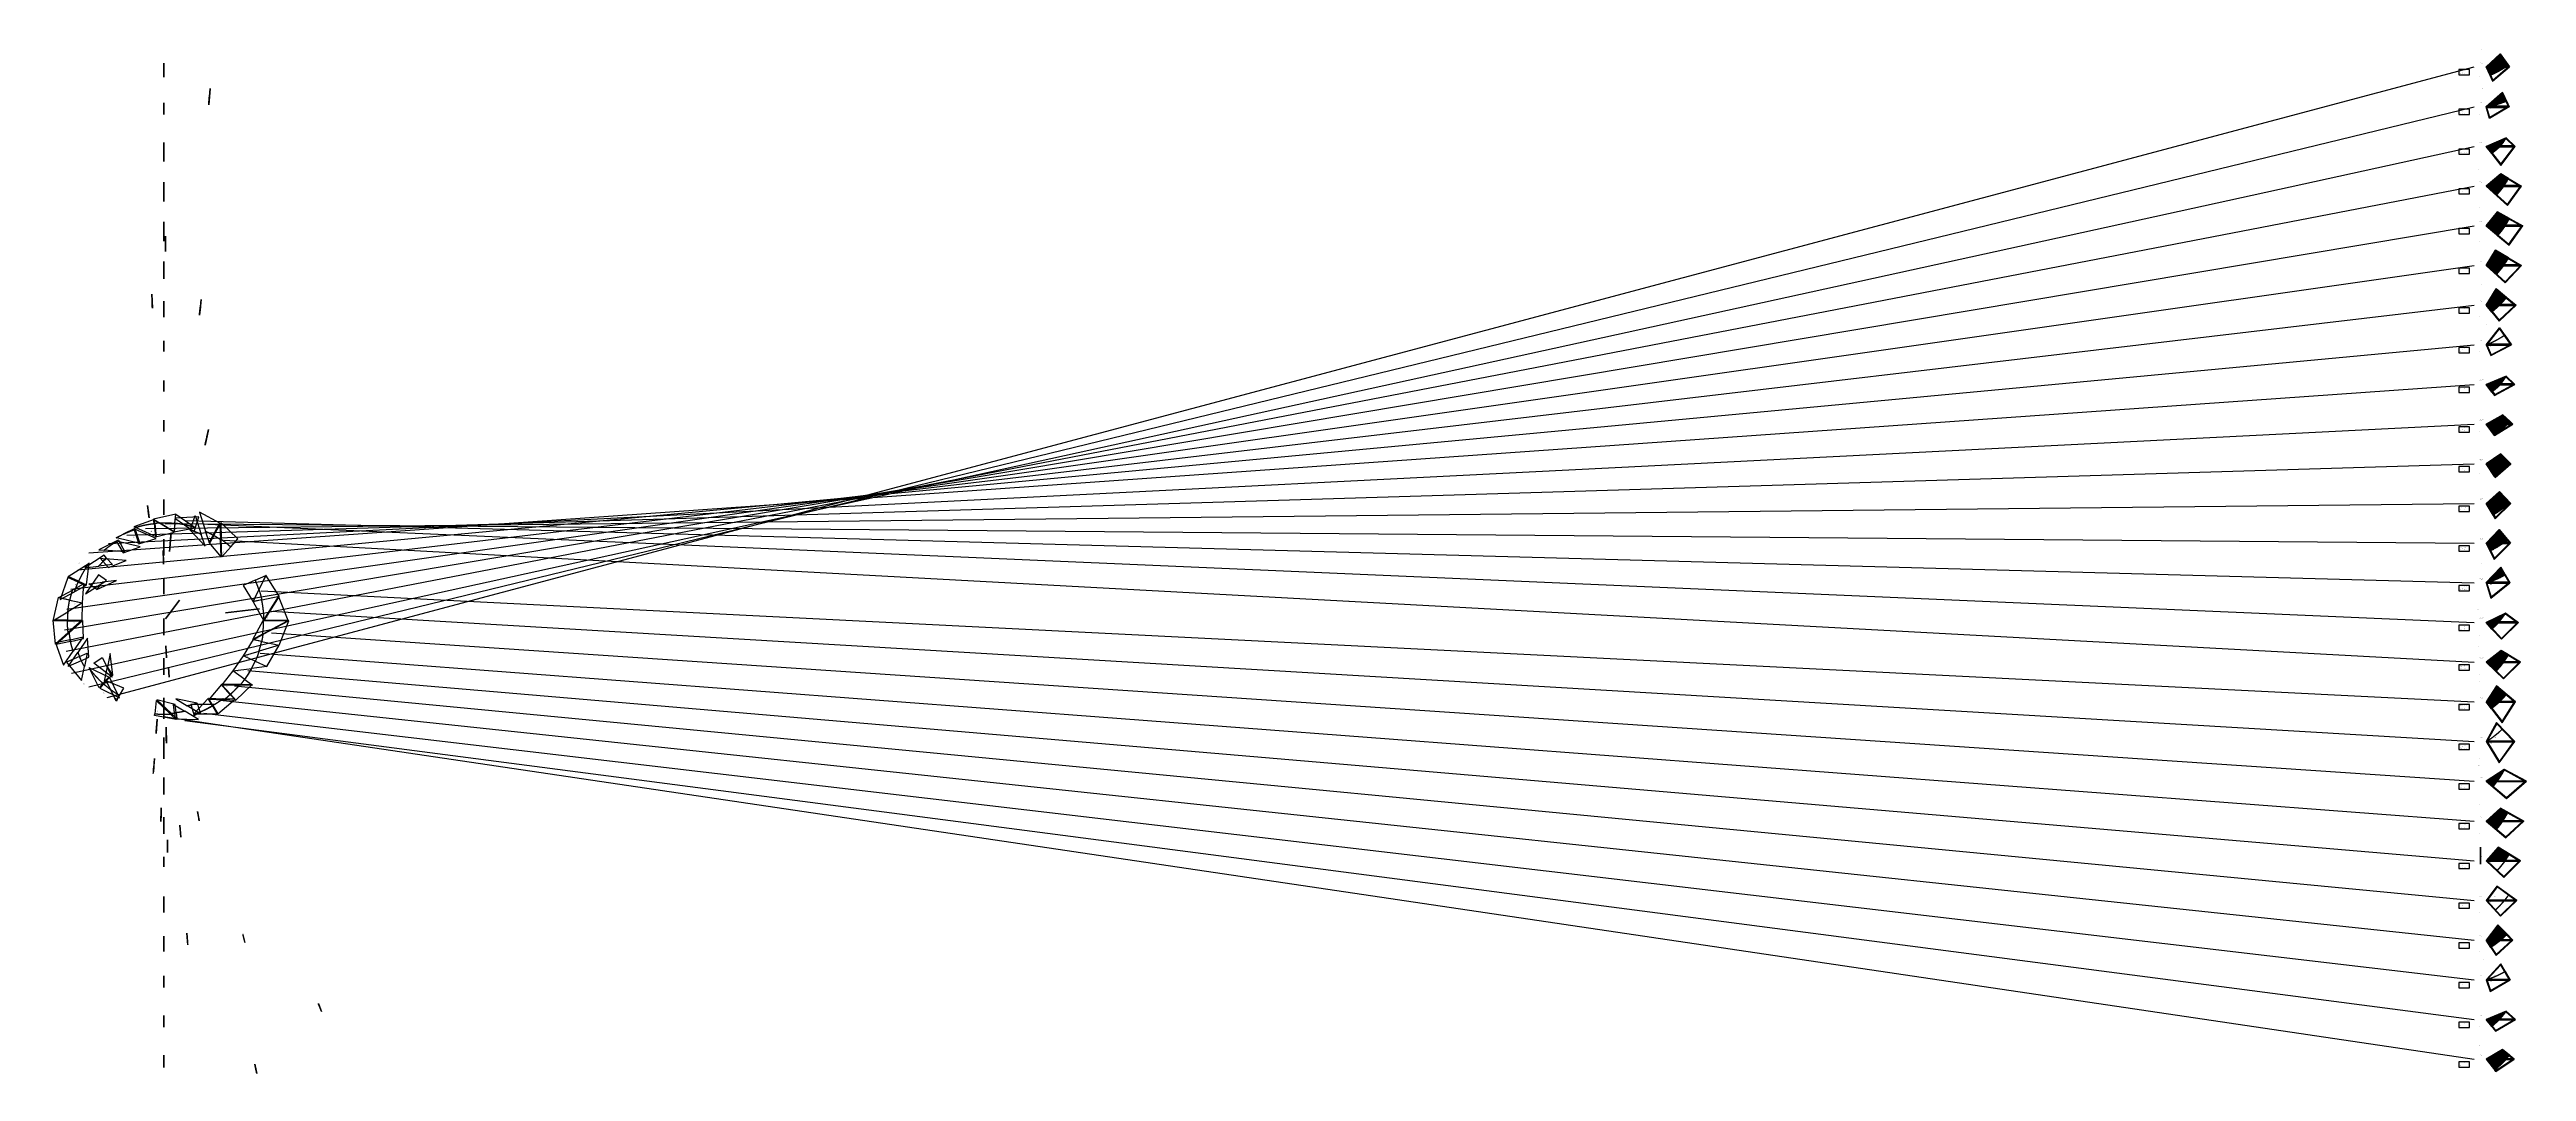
# Model space of a CAD drawing. Extents: x -8646 to 178477, y -34077 to 43180.
import ezdxf

# ---------------------------------------------------------------- set-up
doc = ezdxf.new("R2010")
doc.units = 0
doc.header["$MEASUREMENT"] = 0
for name, color, linetype in [('08-connection.roosters', 7, 'CONTINUOUS'), ('08-text.roosters', 7, 'CONTINUOUS'), ('81_roosters.GEVULD', 7, 'CONTINUOUS'), ('81_roosters.hatch', 252, 'CONTINUOUS'), ('81_roosters.offsets', 1, 'CONTINUOUS'), ('81_ROOSTERS_PLINE', 5, 'CONTINUOUS')]:
    doc.layers.add(name, color=color, linetype=linetype)
pattern_1 = [(173.33306, (-176495.31, 35858.085), (-4.35366, -37.24642), []), (263.33306, (-176495.31, 35858.085), (28.5391, -78.8465), [93.75, -56.25])]
pattern_2 = [(270.2465, (176508.485, 17858.085), (37.49965, 0.16134), []), (0.2465, (176508.485, 17858.085), (74.83796, 37.82234), [93.75, -56.25])]
pattern_3 = [(5.2281, (-176854.29, 11471.214), (-3.41705, 37.344), []), (95.2281, (-176854.29, 11471.214), (-44.1781, 71.27094), [93.75, -56.25])]
pattern_4 = [(357.83, (-176361.586, -141.915), (1.41993, 37.4731), []), (87.83, (-176361.586, -141.915), (-34.63324, 76.36615), [93.75, -56.25])]
pattern_5 = [(177.7704, (-176441.34, -30141.915), (-1.4589, -37.4716), []), (267.7704, (-176441.34, -30141.915), (34.5538, -76.40212), [93.75, -56.25])]

msp = doc.modelspace()

# ---------------------------------------------------------------- hatches: boundary and pattern name
at = {"layer": '81_roosters.hatch', "extrusion": (2.77556e-16, -3.19189e-16, -1)}
h = msp.add_hatch(dxfattribs=at)
h.set_pattern_fill('ANSI38', color=256, scale=300, style=0)
h.set_pattern_definition([(11.1011, (-176916.162, 41858.085), (-7.2203, 36.7983), []), (101.1011, (-176916.162, 41858.085), (-51.23895, 66.37635), [93.75, -56.25])])
h.paths.add_polyline_path([(-175505, 41808), (-176841, 41808), (-176837, 41805), (-176828, 41800), (-176819, 41794), (-176810, 41788), (-176801, 41782), (-176792, 41777), (-176783, 41771), (-176774, 41765), (-176765, 41759), (-176756, 41754), (-176747, 41748), (-176738, 41742), (-176729, 41737), (-176720, 41731), (-176711, 41726), (-176702, 41720), (-176693, 41714), (-176684, 41709), (-176675, 41703), (-176666, 41698), (-176657, 41692), (-176648, 41687), (-176639, 41681), (-176630, 41676), (-176621, 41670), (-176612, 41665), (-176603, 41659), (-176594, 41654), (-176585, 41648), (-176576, 41643), (-176566, 41638), (-176557, 41632), (-176548, 41627), (-176539, 41622), (-176530, 41616), (-176521, 41611), (-176511, 41606), (-176502, 41600), (-176493, 41595), (-176484, 41590), (-176475, 41585), (-176465, 41579), (-176456, 41574), (-176447, 41569), (-176438, 41564), (-176428, 41558), (-176419, 41553), (-176410, 41548), (-176401, 41543), (-176391, 41538), (-176382, 41533), (-176373, 41528), (-176363, 41523), (-176354, 41518), (-176345, 41513), (-176336, 41507), (-176326, 41502), (-176317, 41497), (-176307, 41492), (-176298, 41487), (-176289, 41483), (-176279, 41478), (-176270, 41473), (-176261, 41468), (-176251, 41463), (-176242, 41458), (-176232, 41453), (-176223, 41448), (-176214, 41443), (-176204, 41439), (-176195, 41434), (-176185, 41429), (-176176, 41424), (-176166, 41419), (-176157, 41415), (-176147, 41410), (-176138, 41405), (-176128, 41400), (-176119, 41396), (-176109, 41391), (-176100, 41386), (-176090, 41382), (-176081, 41377), (-176071, 41372), (-176062, 41368), (-176052, 41363), (-176043, 41359), (-176033, 41354), (-176023, 41349), (-176014, 41345), (-176004, 41340), (-175995, 41336), (-175985, 41331), (-175975, 41327), (-175966, 41322), (-175956, 41318), (-175947, 41313), (-175937, 41309), (-175927, 41305), (-175918, 41300), (-175908, 41296), (-175898, 41292), (-175889, 41287), (-175879, 41283), (-175869, 41279), (-175860, 41274), (-175850, 41270), (-175840, 41266), (-175831, 41261), (-175821, 41257), (-175811, 41253), (-175801, 41249), (-175792, 41244), (-175782, 41240), (-175772, 41236), (-175769, 41235)])
h.paths.add_polyline_path([(-175743, 41692), (-175818, 41692), (-175818, 41788), (-175743, 41788)], flags=24)
at = {"layer": '81_roosters.hatch'}
h = msp.add_hatch(dxfattribs=at)
h.set_pattern_fill('ANSI38', color=256, scale=300, style=0)
h.paths.add_polyline_path([(176476, 42773), (175554, 41908), (176993, 41908), (176998, 41912), (177004, 41916), (177010, 41920), (177016, 41924), (177022, 41928), (177028, 41931), (177033, 41935), (177039, 41939), (177045, 41943), (177051, 41947), (177057, 41951), (177062, 41955)])
h = msp.add_hatch(dxfattribs=at)
h.set_pattern_fill('ANSI38', color=256, scale=300, style=0)
h.set_pattern_definition([(54.2915, (175427.408, 38858.085), (-30.4499, 21.8873), []), (144.2915, (175427.408, 38858.085), (-82.7871, 13.3247), [93.75, -56.25])])
h.paths.add_polyline_path([(176652, 39849), (175562, 38908), (175702, 38908), (175710, 38910), (175723, 38912), (175735, 38915), (175747, 38917), (175759, 38920), (175771, 38923), (175784, 38925), (175796, 38928), (175808, 38930), (175820, 38933), (175833, 38936), (175845, 38939), (175857, 38941), (175869, 38944), (175881, 38947), (175894, 38950), (175906, 38952), (175918, 38955), (175930, 38958), (175942, 38961), (175954, 38964), (175967, 38967), (175979, 38970), (175991, 38973), (176003, 38976), (176015, 38979), (176027, 38982), (176039, 38985), (176052, 38988), (176064, 38991), (176076, 38994), (176088, 38997), (176100, 39000), (176112, 39004), (176118, 39005), (176124, 39007), (176130, 39008), (176136, 39010), (176142, 39012), (176148, 39013), (176154, 39015), (176160, 39017), (176166, 39018), (176172, 39020), (176178, 39022), (176184, 39023), (176191, 39025), (176197, 39027), (176203, 39028), (176209, 39030), (176215, 39032), (176221, 39033), (176227, 39035), (176233, 39037), (176239, 39038), (176245, 39040), (176251, 39042), (176257, 39044), (176263, 39045), (176269, 39047), (176275, 39049), (176281, 39050), (176287, 39052), (176293, 39054), (176299, 39056), (176305, 39057), (176311, 39059), (176317, 39061), (176323, 39063), (176329, 39065), (176335, 39066), (176341, 39068), (176347, 39070), (176353, 39072), (176359, 39074), (176365, 39075), (176371, 39077), (176377, 39079), (176383, 39081), (176389, 39083), (176395, 39085), (176401, 39086), (176407, 39088), (176412, 39090), (176418, 39092), (176424, 39094), (176430, 39096), (176436, 39098), (176442, 39099), (176448, 39101), (176454, 39103), (176460, 39105), (176466, 39107), (176472, 39109), (176478, 39111), (176484, 39113), (176490, 39115), (176496, 39117), (176502, 39119), (176508, 39120), (176514, 39122), (176520, 39124), (176526, 39126), (176532, 39128), (176537, 39130), (176543, 39132), (176549, 39134), (176555, 39136), (176561, 39138), (176567, 39140), (176573, 39142), (176579, 39144), (176585, 39146), (176591, 39148), (176597, 39150), (176603, 39152), (176609, 39154), (176614, 39156), (176620, 39158), (176626, 39160), (176632, 39162), (176638, 39164), (176644, 39167), (176650, 39169), (176656, 39171), (176662, 39173), (176668, 39175), (176673, 39177), (176679, 39179), (176685, 39181), (176691, 39183), (176697, 39185), (176703, 39187), (176709, 39190), (176715, 39192), (176721, 39194), (176726, 39196), (176732, 39198), (176738, 39200), (176744, 39202), (176750, 39205), (176756, 39207), (176762, 39209), (176767, 39211), (176773, 39213), (176779, 39215), (176785, 39218), (176791, 39220), (176797, 39222), (176803, 39224), (176808, 39226), (176814, 39229), (176820, 39231), (176826, 39233), (176832, 39235), (176838, 39237), (176844, 39240), (176849, 39242), (176855, 39244), (176861, 39246), (176867, 39249), (176873, 39251), (176879, 39253), (176884, 39256), (176890, 39258), (176896, 39260), (176902, 39262), (176908, 39265), (176913, 39267), (176919, 39269)])
at = {"layer": '81_roosters.hatch', "extrusion": (4.16334e-17, 1.56125e-16, -1)}
h = msp.add_hatch(dxfattribs=at)
h.set_pattern_fill('ANSI38', color=256, scale=300, style=0)
h.set_pattern_definition(pattern_1)
h.paths.add_polyline_path([(-176895, 36418), (-176889, 36410), (-176883, 36400), (-176876, 36390), (-176870, 36379), (-176863, 36369), (-176856, 36359), (-176850, 36349), (-176843, 36339), (-176836, 36329), (-176830, 36319), (-176823, 36309), (-176816, 36299), (-176809, 36289), (-176803, 36278), (-176796, 36268), (-176789, 36258), (-176782, 36248), (-176775, 36238), (-176769, 36228), (-176762, 36218), (-176755, 36208), (-176748, 36199), (-176741, 36189), (-176734, 36179), (-176727, 36169), (-176720, 36159), (-176713, 36149), (-176710, 36144), (-176706, 36139), (-176703, 36134), (-176699, 36129), (-176696, 36124), (-176692, 36119), (-176689, 36114), (-176685, 36109), (-176681, 36105), (-176678, 36100), (-176674, 36095), (-176671, 36090), (-176667, 36085), (-176664, 36080), (-176660, 36075), (-176657, 36070), (-176653, 36065), (-176649, 36060), (-176646, 36056), (-176642, 36051), (-176639, 36046), (-176635, 36041), (-176631, 36036), (-176628, 36031), (-176624, 36026), (-176621, 36021), (-176617, 36017), (-176613, 36012), (-176610, 36007), (-176606, 36002), (-176603, 35997), (-176599, 35992), (-176595, 35988), (-176592, 35983), (-176588, 35978), (-176584, 35973), (-176581, 35968), (-176577, 35963), (-176573, 35959), (-176570, 35954), (-176566, 35949), (-176562, 35944), (-176559, 35939), (-176555, 35935), (-176551, 35930), (-176548, 35925), (-176544, 35920), (-176540, 35915), (-176536, 35911), (-176535, 35908), (-175676, 35908)])
h.paths.add_polyline_path([(-176442, 35808), (-176437, 35804), (-176433, 35800), (-176428, 35795), (-176423, 35791), (-176418, 35786), (-176413, 35782), (-176408, 35777), (-176403, 35773), (-176399, 35769), (-176394, 35764), (-176389, 35760), (-176384, 35755), (-176379, 35751), (-176374, 35746), (-176369, 35742), (-176364, 35738), (-176359, 35733), (-176355, 35729), (-176350, 35724), (-176345, 35720), (-176340, 35716), (-176335, 35711), (-176330, 35707), (-176325, 35703), (-176320, 35698), (-176315, 35694), (-176310, 35689), (-176305, 35685), (-176300, 35681), (-176295, 35676), (-176290, 35672), (-176285, 35668), (-176280, 35663), (-176275, 35659), (-176270, 35655), (-176265, 35650), (-176260, 35646), (-176255, 35642), (-176250, 35638), (-176245, 35633), (-176240, 35629), (-176235, 35625), (-176230, 35620), (-176225, 35616), (-176220, 35612), (-176215, 35608), (-176210, 35603), (-176205, 35599), (-176200, 35595), (-176195, 35591), (-176190, 35586), (-176185, 35582), (-176180, 35578), (-176175, 35574), (-176170, 35569), (-176165, 35565), (-176160, 35561), (-176155, 35557), (-176150, 35553), (-176145, 35548), (-176140, 35544), (-176134, 35540), (-176129, 35536), (-176124, 35532), (-176119, 35527), (-176114, 35523), (-176109, 35519), (-176104, 35515), (-176099, 35511), (-176094, 35507), (-176088, 35502), (-176083, 35498), (-176078, 35494), (-176073, 35490), (-176068, 35486), (-176063, 35482), (-176058, 35478), (-176053, 35474), (-176047, 35469), (-176042, 35465), (-176037, 35461), (-176032, 35457), (-176027, 35453), (-176022, 35449), (-176016, 35445), (-176011, 35441), (-176006, 35437), (-176001, 35433), (-175996, 35429), (-175990, 35424), (-175985, 35420), (-175980, 35416), (-175975, 35412), (-175970, 35408), (-175964, 35404), (-175959, 35400), (-175954, 35396), (-175949, 35392), (-175944, 35388), (-175938, 35384), (-175933, 35380), (-175928, 35376), (-175923, 35372), (-175917, 35368), (-175912, 35364), (-175907, 35360), (-175902, 35356), (-175896, 35352), (-175891, 35348), (-175889, 35347), (-175530, 35808)])
h.paths.add_polyline_path([(-175743, 35692), (-175818, 35692), (-175818, 35788), (-175743, 35788)], flags=24)
h = msp.add_hatch(dxfattribs=at)
h.set_pattern_fill('ANSI38', color=256, scale=300, style=0)
h.set_pattern_definition(pattern_1)
h.paths.add_polyline_path([(-177097, 33397), (-177096, 33394), (-177090, 33384), (-177085, 33375), (-177080, 33366), (-177075, 33357), (-177070, 33347), (-177064, 33338), (-177059, 33329), (-177054, 33319), (-177049, 33310), (-177043, 33301), (-177038, 33292), (-177033, 33283), (-177027, 33273), (-177022, 33264), (-177017, 33255), (-177011, 33246), (-177006, 33237), (-177001, 33227), (-176995, 33218), (-176990, 33209), (-176984, 33200), (-176979, 33191), (-176973, 33182), (-176968, 33172), (-176962, 33163), (-176957, 33154), (-176951, 33145), (-176946, 33136), (-176940, 33127), (-176935, 33118), (-176929, 33109), (-176924, 33100), (-176918, 33091), (-176912, 33082), (-176907, 33073), (-176901, 33063), (-176895, 33054), (-176890, 33045), (-176884, 33036), (-176878, 33027), (-176873, 33018), (-176867, 33009), (-176861, 33000), (-176855, 32992), (-176850, 32983), (-176844, 32974), (-176838, 32965), (-176832, 32956), (-176827, 32947), (-176821, 32938), (-176815, 32929), (-176809, 32920), (-176803, 32911), (-176801, 32908), (-175564, 32908), (-176538, 33732)])
h.paths.add_polyline_path([(-176731, 32808), (-176730, 32807), (-176726, 32801), (-176722, 32796), (-176717, 32790), (-176713, 32784), (-176709, 32779), (-176705, 32773), (-176701, 32767), (-176696, 32762), (-176692, 32756), (-176688, 32750), (-176684, 32745), (-176679, 32739), (-176675, 32734), (-176671, 32728), (-176666, 32722), (-176662, 32717), (-176658, 32711), (-176654, 32706), (-176649, 32700), (-176645, 32694), (-176641, 32689), (-176636, 32683), (-176632, 32678), (-176628, 32672), (-176623, 32666), (-176619, 32661), (-176615, 32655), (-176610, 32650), (-176606, 32644), (-176602, 32639), (-176597, 32633), (-176593, 32628), (-176588, 32622), (-176584, 32617), (-176580, 32611), (-176575, 32606), (-176571, 32600), (-176567, 32595), (-176562, 32589), (-176558, 32583), (-176553, 32578), (-176549, 32572), (-176544, 32567), (-176540, 32562), (-176536, 32556), (-176531, 32551), (-176527, 32545), (-176522, 32540), (-176518, 32534), (-176513, 32529), (-176509, 32523), (-176504, 32518), (-176500, 32512), (-176495, 32507), (-176491, 32501), (-176486, 32496), (-176482, 32491), (-176477, 32485), (-176473, 32480), (-176468, 32474), (-176464, 32469), (-176459, 32463), (-176455, 32458), (-176450, 32453), (-176446, 32447), (-176441, 32442), (-176436, 32437), (-176432, 32431), (-176427, 32426), (-176423, 32420), (-176418, 32415), (-176414, 32410), (-176409, 32404), (-176404, 32399), (-176400, 32394), (-176395, 32388), (-176391, 32383), (-176386, 32378), (-176381, 32372), (-176377, 32367), (-176372, 32362), (-176367, 32356), (-176363, 32351), (-176358, 32346), (-176354, 32340), (-176349, 32335), (-176344, 32330), (-176340, 32324), (-176335, 32319), (-176330, 32314), (-176326, 32309), (-176321, 32303), (-176316, 32298), (-176311, 32293), (-176307, 32287), (-176302, 32282), (-176297, 32277), (-176293, 32272), (-176288, 32266), (-176283, 32261), (-176278, 32256), (-176274, 32251), (-176269, 32246), (-176264, 32240), (-176259, 32235), (-176255, 32230), (-176250, 32225), (-176245, 32220), (-176240, 32214), (-176236, 32209), (-176231, 32204), (-176227, 32199), (-175557, 32808)])
h.paths.add_polyline_path([(-175743, 32692), (-175818, 32692), (-175818, 32788), (-175743, 32788)], flags=24)
h = msp.add_hatch(dxfattribs=at)
h.set_pattern_fill('ANSI38', color=256, scale=300, style=0)
h.set_pattern_definition(pattern_1)
h.paths.add_polyline_path([(-177169, 30370), (-177169, 30369), (-177164, 30360), (-177159, 30352), (-177154, 30343), (-177149, 30334), (-177145, 30325), (-177140, 30316), (-177135, 30307), (-177130, 30299), (-177125, 30290), (-177120, 30281), (-177115, 30272), (-177110, 30263), (-177105, 30255), (-177100, 30246), (-177095, 30237), (-177090, 30228), (-177085, 30219), (-177080, 30211), (-177075, 30202), (-177070, 30193), (-177065, 30184), (-177060, 30176), (-177055, 30167), (-177050, 30158), (-177044, 30150), (-177039, 30141), (-177034, 30132), (-177029, 30124), (-177024, 30115), (-177019, 30106), (-177013, 30098), (-177008, 30089), (-177003, 30080), (-176998, 30072), (-176993, 30063), (-176987, 30054), (-176982, 30046), (-176977, 30037), (-176972, 30029), (-176966, 30020), (-176961, 30011), (-176956, 30003), (-176950, 29994), (-176945, 29986), (-176940, 29977), (-176934, 29969), (-176929, 29960), (-176923, 29951), (-176918, 29943), (-176913, 29934), (-176907, 29926), (-176902, 29917), (-176896, 29909), (-176896, 29908), (-175533, 29908), (-176299, 30848)])
h.paths.add_polyline_path([(-176830, 29808), (-176827, 29804), (-176823, 29798), (-176818, 29791), (-176814, 29785), (-176810, 29779), (-176806, 29773), (-176802, 29767), (-176798, 29761), (-176794, 29755), (-176790, 29749), (-176785, 29743), (-176781, 29737), (-176777, 29731), (-176773, 29725), (-176769, 29719), (-176765, 29713), (-176760, 29707), (-176756, 29701), (-176752, 29696), (-176748, 29690), (-176744, 29684), (-176739, 29678), (-176735, 29672), (-176731, 29666), (-176727, 29660), (-176722, 29654), (-176718, 29648), (-176714, 29642), (-176710, 29636), (-176705, 29630), (-176701, 29624), (-176697, 29618), (-176693, 29612), (-176688, 29607), (-176684, 29601), (-176680, 29595), (-176675, 29589), (-176671, 29583), (-176667, 29577), (-176662, 29571), (-176658, 29565), (-176654, 29559), (-176649, 29554), (-176645, 29548), (-176641, 29542), (-176636, 29536), (-176632, 29530), (-176628, 29524), (-176623, 29518), (-176619, 29513), (-176614, 29507), (-176610, 29501), (-176606, 29495), (-176601, 29489), (-176597, 29484), (-176592, 29478), (-176588, 29472), (-176583, 29466), (-176579, 29460), (-176575, 29455), (-176570, 29449), (-176566, 29443), (-176561, 29437), (-176557, 29431), (-176552, 29426), (-176548, 29420), (-176543, 29414), (-176539, 29408), (-176534, 29403), (-176530, 29397), (-176525, 29391), (-176521, 29385), (-176516, 29380), (-176512, 29374), (-176507, 29368), (-176503, 29363), (-176498, 29357), (-176494, 29351), (-176489, 29345), (-176485, 29340), (-176480, 29334), (-176475, 29328), (-176471, 29323), (-176466, 29317), (-176462, 29311), (-176457, 29306), (-176453, 29300), (-176448, 29294), (-176443, 29289), (-176439, 29283), (-176434, 29277), (-176429, 29272), (-176425, 29266), (-176420, 29260), (-176416, 29255), (-176411, 29249), (-176406, 29243), (-176402, 29238), (-176397, 29232), (-176392, 29227), (-176388, 29221), (-176383, 29215), (-176378, 29210), (-176374, 29204), (-176369, 29199), (-176364, 29193), (-176359, 29187), (-176355, 29182), (-176350, 29176), (-176345, 29171), (-176341, 29165), (-176336, 29160), (-176331, 29154), (-176330, 29153), (-175563, 29808)])
h.paths.add_polyline_path([(-175743, 29692), (-175818, 29692), (-175818, 29788), (-175743, 29788)], flags=24)
h = msp.add_hatch(dxfattribs=at)
h.set_pattern_fill('ANSI38', color=256, scale=300, style=0)
h.set_pattern_definition(pattern_1)
h.paths.add_polyline_path([(-177104, 27391), (-177102, 27387), (-177096, 27378), (-177091, 27369), (-177085, 27360), (-177080, 27350), (-177074, 27341), (-177069, 27332), (-177063, 27323), (-177057, 27314), (-177052, 27305), (-177046, 27295), (-177040, 27286), (-177035, 27277), (-177029, 27268), (-177023, 27259), (-177018, 27250), (-177012, 27241), (-177006, 27232), (-177001, 27223), (-176995, 27214), (-176989, 27205), (-176983, 27195), (-176977, 27186), (-176972, 27177), (-176966, 27168), (-176960, 27159), (-176954, 27150), (-176948, 27141), (-176942, 27132), (-176937, 27123), (-176931, 27114), (-176925, 27105), (-176919, 27097), (-176913, 27088), (-176907, 27079), (-176901, 27070), (-176895, 27061), (-176889, 27052), (-176883, 27043), (-176877, 27034), (-176871, 27025), (-176865, 27016), (-176859, 27007), (-176853, 26999), (-176847, 26990), (-176841, 26981), (-176834, 26972), (-176828, 26963), (-176822, 26954), (-176816, 26946), (-176810, 26937), (-176804, 26928), (-176798, 26919), (-176791, 26911), (-176790, 26908), (-175517, 26908), (-176160, 27947)])
h.paths.add_polyline_path([(-176718, 26808), (-176717, 26807), (-176713, 26802), (-176709, 26796), (-176705, 26790), (-176701, 26785), (-176696, 26779), (-176692, 26774), (-176688, 26768), (-176684, 26762), (-176680, 26757), (-176676, 26751), (-176671, 26746), (-176667, 26740), (-176663, 26735), (-176659, 26729), (-176655, 26723), (-176650, 26718), (-176646, 26712), (-176642, 26707), (-176638, 26701), (-176634, 26696), (-176629, 26690), (-176625, 26685), (-176621, 26679), (-176617, 26674), (-176612, 26668), (-176608, 26662), (-176604, 26657), (-176600, 26651), (-176595, 26646), (-176591, 26640), (-176587, 26635), (-176582, 26629), (-176578, 26624), (-176574, 26618), (-176570, 26613), (-176565, 26607), (-176561, 26602), (-176557, 26597), (-176552, 26591), (-176548, 26586), (-176544, 26580), (-176539, 26575), (-176535, 26569), (-176531, 26564), (-176526, 26558), (-176522, 26553), (-176517, 26547), (-176513, 26542), (-176509, 26537), (-176504, 26531), (-176500, 26526), (-176496, 26520), (-176491, 26515), (-176487, 26510), (-176482, 26504), (-176478, 26499), (-176474, 26493), (-176469, 26488), (-176465, 26483), (-176460, 26477), (-176456, 26472), (-176451, 26466), (-176447, 26461), (-176442, 26456), (-176438, 26450), (-176434, 26445), (-176429, 26440), (-176425, 26434), (-176420, 26429), (-176416, 26424), (-176411, 26418), (-176407, 26413), (-176402, 26408), (-176398, 26402), (-176393, 26397), (-176389, 26392), (-176384, 26386), (-176380, 26381), (-176375, 26376), (-176371, 26370), (-176366, 26365), (-176361, 26360), (-176357, 26355), (-176352, 26349), (-176348, 26344), (-176343, 26339), (-176339, 26333), (-176334, 26328), (-176329, 26323), (-176325, 26318), (-176320, 26312), (-176316, 26307), (-176311, 26302), (-176307, 26297), (-176302, 26292), (-176297, 26286), (-176293, 26281), (-176288, 26276), (-176283, 26271), (-176279, 26265), (-176274, 26260), (-176270, 26255), (-176265, 26250), (-176260, 26245), (-176256, 26239), (-176251, 26234), (-176246, 26229), (-176242, 26224), (-176237, 26219), (-176232, 26214), (-176227, 26208), (-176224, 26204), (-175557, 26808)])
h.paths.add_polyline_path([(-175743, 26692), (-175818, 26692), (-175818, 26788), (-175743, 26788)], flags=24)
at = {"layer": '81_roosters.hatch'}
h = msp.add_hatch(dxfattribs=at)
h.set_pattern_fill('ANSI38', color=256, scale=300, style=0)
h.set_pattern_definition([(270.0126, (176438.476, 23858.085), (37.5, 0.0082), []), (0.0126, (176438.476, 23858.085), (74.9918, 37.5165), [93.75, -56.25])])
h.paths.add_polyline_path([(175895, 23366), (175903, 23373), (175913, 23381), (175922, 23388), (175932, 23396), (175941, 23404), (175950, 23412), (175960, 23420), (175969, 23428), (175979, 23435), (175988, 23443), (175997, 23451), (176007, 23459), (176016, 23467), (176025, 23475), (176035, 23483), (176044, 23491), (176053, 23499), (176062, 23507), (176072, 23515), (176081, 23523), (176090, 23531), (176099, 23539), (176108, 23548), (176118, 23556), (176127, 23564), (176136, 23572), (176145, 23580), (176154, 23588), (176163, 23596), (176172, 23605), (176181, 23613), (176191, 23621), (176200, 23629), (176209, 23638), (176218, 23646), (176227, 23654), (176236, 23663), (176245, 23671), (176254, 23679), (176263, 23688), (176271, 23696), (176280, 23704), (176289, 23713), (176298, 23721), (176307, 23730), (176316, 23738), (176325, 23747), (176334, 23755), (176342, 23764), (176351, 23772), (176360, 23781), (176369, 23789), (176378, 23798), (176386, 23806), (176388, 23808), (175533, 23808)])
h.paths.add_polyline_path([(176489, 23908), (176492, 23910), (176501, 23919), (176509, 23928), (176518, 23937), (176527, 23946), (176536, 23954), (176545, 23963), (176553, 23972), (176562, 23981), (176571, 23990), (176580, 23999), (176588, 24008), (176597, 24017), (176606, 24025), (176614, 24034), (176623, 24043), (176631, 24052), (176640, 24061), (176649, 24070), (176657, 24079), (176666, 24088), (176674, 24098), (176683, 24107), (176691, 24116), (176700, 24125), (176708, 24134), (176717, 24143), (176725, 24152), (176734, 24161), (176742, 24171), (176750, 24180), (176759, 24189), (176767, 24198), (176775, 24207), (176784, 24217), (176792, 24226), (176800, 24235), (176809, 24244), (176817, 24254), (176825, 24263), (176833, 24272), (176842, 24282), (176850, 24291), (176858, 24300), (176866, 24310), (176874, 24319), (176883, 24329), (176891, 24338), (176899, 24348), (176907, 24357), (176915, 24366), (176923, 24376), (176931, 24385), (176939, 24395), (176947, 24404), (176195, 25018), (175517, 23908)])
h.paths.add_polyline_path([(175711, 23692), (175850, 23692), (175850, 23788), (175711, 23788)], flags=24)
h = msp.add_hatch(dxfattribs=at)
h.set_pattern_fill('ANSI38', color=256, scale=300, style=0)
h.set_pattern_definition(pattern_2)
h.paths.add_polyline_path([(175905, 17317), (175908, 17320), (175913, 17324), (175919, 17328), (175924, 17332), (175929, 17336), (175934, 17341), (175940, 17345), (175945, 17349), (175950, 17353), (175955, 17357), (175960, 17362), (175966, 17366), (175971, 17370), (175976, 17374), (175981, 17379), (175986, 17383), (175992, 17387), (175997, 17391), (176002, 17396), (176007, 17400), (176012, 17404), (176018, 17409), (176023, 17413), (176028, 17417), (176033, 17421), (176038, 17426), (176043, 17430), (176049, 17434), (176054, 17439), (176059, 17443), (176064, 17447), (176069, 17452), (176074, 17456), (176079, 17460), (176085, 17465), (176090, 17469), (176095, 17474), (176100, 17478), (176105, 17482), (176110, 17487), (176115, 17491), (176120, 17495), (176125, 17500), (176130, 17504), (176136, 17509), (176141, 17513), (176146, 17518), (176151, 17522), (176156, 17526), (176161, 17531), (176166, 17535), (176171, 17540), (176176, 17544), (176181, 17549), (176186, 17553), (176191, 17558), (176196, 17562), (176201, 17566), (176206, 17571), (176211, 17575), (176216, 17580), (176221, 17584), (176226, 17589), (176231, 17593), (176236, 17598), (176241, 17602), (176246, 17607), (176251, 17611), (176256, 17616), (176261, 17621), (176266, 17625), (176271, 17630), (176276, 17634), (176281, 17639), (176286, 17643), (176291, 17648), (176296, 17652), (176301, 17657), (176306, 17662), (176311, 17666), (176315, 17671), (176320, 17675), (176325, 17680), (176330, 17684), (176335, 17689), (176340, 17694), (176345, 17698), (176350, 17703), (176355, 17708), (176360, 17712), (176364, 17717), (176369, 17721), (176374, 17726), (176379, 17731), (176384, 17735), (176389, 17740), (176394, 17745), (176398, 17749), (176403, 17754), (176408, 17759), (176413, 17763), (176418, 17768), (176423, 17773), (176427, 17778), (176432, 17782), (176437, 17787), (176442, 17792), (176447, 17796), (176451, 17801), (176456, 17806), (176458, 17808), (175529, 17808)])
h.paths.add_polyline_path([(176548, 17908), (176549, 17909), (176553, 17914), (176556, 17919), (176560, 17923), (176563, 17928), (176567, 17933), (176571, 17937), (176574, 17942), (176582, 17951), (176589, 17961), (176596, 17970), (176603, 17980), (176610, 17989), (176618, 17999), (176625, 18008), (176632, 18018), (176639, 18027), (176646, 18037), (176653, 18046), (176660, 18056), (176667, 18065), (176674, 18075), (176681, 18084), (176688, 18094), (176695, 18103), (176702, 18113), (176709, 18123), (176716, 18132), (176723, 18142), (176730, 18152), (176737, 18161), (176744, 18171), (176750, 18181), (176757, 18190), (176764, 18200), (176771, 18210), (176778, 18219), (176784, 18229), (176791, 18239), (176798, 18249), (176804, 18259), (176811, 18268), (176818, 18278), (176825, 18288), (176831, 18298), (176838, 18308), (176844, 18317), (176851, 18327), (176858, 18337), (176864, 18347), (176871, 18357), (176877, 18367), (176884, 18377), (176890, 18387), (176897, 18397), (176902, 18404), (175683, 17908)])
h.paths.add_polyline_path([(175711, 17692), (175850, 17692), (175850, 17788), (175711, 17788)], flags=24)
h = msp.add_hatch(dxfattribs=at)
h.set_pattern_fill('ANSI38', color=256, scale=300, style=0)
h.set_pattern_definition(pattern_2)
h.paths.add_polyline_path([(177077, 14908), (177081, 14913), (177087, 14919), (177093, 14926), (177098, 14933), (177104, 14940), (177110, 14947), (177116, 14954), (177121, 14961), (177127, 14968), (177133, 14974), (177138, 14981), (177144, 14988), (177150, 14995), (177155, 15002), (177161, 15009), (177167, 15016), (177172, 15023), (177178, 15030), (177183, 15037), (177186, 15040), (176682, 15508), (175618, 14908)])
h.paths.add_polyline_path([(176070, 14072), (176417, 14284), (176418, 14285), (176426, 14292), (176434, 14298), (176442, 14304), (176449, 14311), (176457, 14317), (176465, 14324), (176473, 14331), (176481, 14337), (176488, 14344), (176496, 14350), (176504, 14357), (176512, 14363), (176519, 14370), (176527, 14377), (176535, 14383), (176542, 14390), (176550, 14396), (176558, 14403), (176565, 14410), (176573, 14416), (176581, 14423), (176588, 14430), (176596, 14436), (176603, 14443), (176611, 14450), (176619, 14457), (176626, 14463), (176634, 14470), (176641, 14477), (176649, 14484), (176656, 14491), (176664, 14497), (176671, 14504), (176679, 14511), (176686, 14518), (176694, 14525), (176701, 14531), (176709, 14538), (176716, 14545), (176724, 14552), (176731, 14559), (176739, 14566), (176746, 14573), (176754, 14580), (176761, 14587), (176768, 14594), (176776, 14601), (176783, 14608), (176791, 14615), (176798, 14622), (176805, 14629), (176813, 14636), (176820, 14643), (176827, 14650), (176834, 14657), (176842, 14664), (176849, 14671), (176856, 14678), (176864, 14685), (176871, 14692), (176878, 14699), (176885, 14706), (176893, 14713), (176900, 14721), (176907, 14728), (176914, 14735), (176921, 14742), (176929, 14749), (176936, 14756), (176943, 14764), (176950, 14771), (176957, 14778), (176964, 14785), (176971, 14792), (176978, 14800), (176986, 14807), (176987, 14808), (175527, 14808)])
h.paths.add_polyline_path([(175711, 14692), (175850, 14692), (175850, 14788), (175711, 14788)], flags=24)
at = {"layer": '81_roosters.hatch', "extrusion": (6.10623e-16, -2.77556e-17, -1)}
h = msp.add_hatch(dxfattribs=at)
h.set_pattern_fill('ANSI38', color=256, scale=300, style=0)
h.set_pattern_definition(pattern_3)
h.paths.add_polyline_path([(-175519, 11808), (-177168, 11808), (-176267, 11030), (-176261, 11026), (-176255, 11022), (-176248, 11017), (-176242, 11013), (-176235, 11009), (-176229, 11004), (-176222, 11000), (-176216, 10996), (-176210, 10992), (-176203, 10987), (-176197, 10983), (-176190, 10979), (-176184, 10975), (-176177, 10970), (-176171, 10966), (-176164, 10962), (-176158, 10958), (-176151, 10954), (-176145, 10949), (-176138, 10945), (-176132, 10941), (-176125, 10937), (-176119, 10933), (-176112, 10928), (-176106, 10924), (-176099, 10920), (-176096, 10918)])
h.paths.add_polyline_path([(-175743, 11692), (-175818, 11692), (-175818, 11788), (-175743, 11788)], flags=24)
h = msp.add_hatch(dxfattribs=at)
h.set_pattern_fill('ANSI38', color=256, scale=300, style=0)
h.set_pattern_definition(pattern_3)
h.paths.add_polyline_path([(-175589, 11908), (-176545, 12560), (-177183, 11908)])
h = msp.add_hatch(dxfattribs=at)
h.set_pattern_fill('ANSI38', color=256, scale=300, style=0)
h.set_pattern_definition(pattern_3)
h.paths.add_polyline_path([(-175516, 8808), (-177104, 8808), (-177099, 8804), (-177090, 8797), (-177082, 8789), (-177073, 8781), (-177064, 8774), (-177055, 8766), (-177046, 8758), (-177038, 8751), (-177029, 8743), (-177020, 8736), (-177011, 8728), (-177002, 8721), (-176993, 8713), (-176984, 8706), (-176975, 8698), (-176966, 8691), (-176957, 8683), (-176948, 8676), (-176939, 8669), (-176930, 8661), (-176921, 8654), (-176912, 8646), (-176903, 8639), (-176894, 8632), (-176885, 8624), (-176876, 8617), (-176867, 8610), (-176858, 8603), (-176849, 8595), (-176840, 8588), (-176831, 8581), (-176821, 8574), (-176812, 8566), (-176803, 8559), (-176794, 8552), (-176785, 8545), (-176776, 8538), (-176766, 8531), (-176757, 8523), (-176748, 8516), (-176739, 8509), (-176729, 8502), (-176720, 8495), (-176711, 8488), (-176702, 8481), (-176692, 8474), (-176683, 8467), (-176674, 8460), (-176664, 8453), (-176655, 8446), (-176646, 8439), (-176636, 8432), (-176627, 8425), (-176618, 8418), (-176608, 8411), (-176599, 8405), (-176589, 8398), (-176580, 8391), (-176570, 8384), (-176561, 8377), (-176552, 8370), (-176542, 8364), (-176533, 8357), (-176523, 8350), (-176514, 8343), (-176504, 8337), (-176495, 8330), (-176485, 8323), (-176476, 8317), (-176466, 8310), (-176456, 8303), (-176447, 8297), (-176437, 8290), (-176428, 8283), (-176418, 8277), (-176408, 8270), (-176399, 8264), (-176389, 8257), (-176380, 8251), (-176370, 8244), (-176360, 8238), (-176351, 8231), (-176341, 8225), (-176331, 8218), (-176322, 8212), (-176312, 8205), (-176302, 8199), (-176292, 8192), (-176283, 8186), (-176273, 8180), (-176263, 8173), (-176253, 8167), (-176243, 8161), (-176234, 8154), (-176224, 8148), (-176214, 8142), (-176204, 8136), (-176194, 8129), (-176185, 8123), (-176175, 8117), (-176165, 8111), (-176155, 8105), (-176145, 8098), (-176135, 8092), (-176125, 8086), (-176115, 8080), (-176105, 8074), (-176096, 8068), (-176086, 8062), (-176076, 8056), (-176066, 8050), (-176056, 8044), (-176046, 8038), (-176036, 8032), (-176026, 8026), (-176016, 8020), (-176006, 8014), (-175999, 8010)])
h.paths.add_polyline_path([(-175559, 8908), (-176440, 9693), (-177171, 8908)])
h.paths.add_polyline_path([(-175743, 8692), (-175818, 8692), (-175818, 8788), (-175743, 8788)], flags=24)
at = {"layer": '81_roosters.hatch'}
h = msp.add_hatch(dxfattribs=at)
h.set_pattern_fill('ANSI38', color=256, scale=300, style=0)
h.set_pattern_definition([(259.886, (176725.49, 5858.085), (36.9173, -6.58525), []), (349.886, (176725.49, 5858.085), (80.4198, 23.7468), [93.75, -56.25])])
h.paths.add_polyline_path([(175768, 5291), (175779, 5296), (175790, 5302), (175801, 5307), (175812, 5313), (175823, 5319), (175834, 5324), (175845, 5330), (175856, 5335), (175867, 5341), (175878, 5347), (175889, 5352), (175900, 5358), (175911, 5364), (175922, 5369), (175933, 5375), (175944, 5381), (175955, 5387), (175966, 5393), (175977, 5398), (175988, 5404), (175998, 5410), (176009, 5416), (176020, 5422), (176031, 5428), (176042, 5434), (176053, 5440), (176064, 5446), (176074, 5452), (176085, 5458), (176096, 5464), (176107, 5470), (176118, 5476), (176128, 5482), (176139, 5488), (176150, 5494), (176161, 5500), (176171, 5506), (176182, 5513), (176193, 5519), (176203, 5525), (176214, 5531), (176225, 5537), (176235, 5544), (176246, 5550), (176257, 5556), (176267, 5563), (176278, 5569), (176289, 5575), (176299, 5582), (176310, 5588), (176320, 5594), (176331, 5601), (176342, 5607), (176352, 5614), (176363, 5620), (176373, 5627), (176384, 5633), (176394, 5640), (176405, 5646), (176415, 5653), (176425, 5659), (176435, 5665), (176445, 5671), (176455, 5678), (176464, 5684), (176474, 5690), (176484, 5696), (176494, 5703), (176503, 5709), (176513, 5715), (176523, 5722), (176533, 5728), (176542, 5734), (176552, 5741), (176562, 5747), (176572, 5753), (176581, 5760), (176591, 5766), (176601, 5773), (176610, 5779), (176620, 5786), (176630, 5792), (176639, 5799), (176649, 5805), (176653, 5808), (175508, 5808)])
h.paths.add_polyline_path([(176796, 5908), (176800, 5911), (176805, 5915), (176811, 5919), (176816, 5922), (176821, 5926), (176827, 5930), (176832, 5934), (176837, 5938), (176842, 5942), (176848, 5946), (176853, 5949), (176858, 5953), (176864, 5957), (176869, 5961), (176874, 5965), (176879, 5969), (176885, 5973), (176890, 5977), (176895, 5980), (176900, 5984), (176906, 5988), (176911, 5992), (176916, 5996), (176921, 6000), (176927, 6004), (176932, 6008), (176937, 6012), (176942, 6016), (176947, 6020), (176953, 6024), (176958, 6028), (176963, 6032), (176968, 6035), (176973, 6039), (176979, 6043), (176984, 6047), (176989, 6051), (176994, 6055), (176999, 6059), (177005, 6063), (177010, 6067), (177015, 6071), (177020, 6075), (177022, 6077), (176422, 6830), (175544, 5908)])
h.paths.add_polyline_path([(175711, 5692), (175850, 5692), (175850, 5788), (175711, 5788)], flags=24)
at = {"layer": '81_roosters.hatch', "extrusion": (6.00214e-16, -1.02696e-15, -1)}
h = msp.add_hatch(dxfattribs=at)
h.set_pattern_fill('ANSI38', color=256, scale=300, style=0)
h.set_pattern_definition([(208.006, (-175427.408, 2858.085), (17.6087, -33.10866), []), (298.006, (-175427.408, 2858.085), (68.3261, -48.6086), [93.75, -56.25])])
h.paths.add_polyline_path([(-176831, 3448), (-176821, 3442), (-176810, 3437), (-176800, 3431), (-176789, 3425), (-176778, 3419), (-176767, 3413), (-176756, 3407), (-176745, 3402), (-176734, 3396), (-176724, 3390), (-176713, 3384), (-176702, 3379), (-176691, 3373), (-176680, 3367), (-176669, 3362), (-176658, 3356), (-176647, 3351), (-176636, 3345), (-176625, 3339), (-176614, 3334), (-176603, 3328), (-176592, 3323), (-176581, 3317), (-176570, 3312), (-176559, 3306), (-176548, 3301), (-176537, 3296), (-176526, 3290), (-176515, 3285), (-176504, 3279), (-176493, 3274), (-176482, 3269), (-176470, 3263), (-176459, 3258), (-176448, 3253), (-176437, 3248), (-176426, 3242), (-176415, 3237), (-176404, 3232), (-176393, 3227), (-176381, 3222), (-176370, 3216), (-176359, 3211), (-176348, 3206), (-176337, 3201), (-176325, 3196), (-176314, 3191), (-176303, 3186), (-176292, 3181), (-176280, 3176), (-176269, 3171), (-176258, 3166), (-176247, 3161), (-176235, 3156), (-176224, 3151), (-176213, 3146), (-176201, 3141), (-176190, 3137), (-176179, 3132), (-176167, 3127), (-176156, 3122), (-176145, 3117), (-176133, 3113), (-176122, 3108), (-176111, 3103), (-176099, 3098), (-176088, 3094), (-176077, 3089), (-176065, 3084), (-176054, 3080), (-176042, 3075), (-176031, 3071), (-176020, 3066), (-176008, 3061), (-175997, 3057), (-175985, 3052), (-175974, 3048), (-175962, 3043), (-175951, 3039), (-175939, 3035), (-175928, 3030), (-175916, 3026), (-175905, 3021), (-175893, 3017), (-175882, 3013), (-175870, 3008), (-175859, 3004), (-175847, 3000), (-175836, 2995), (-175824, 2991), (-175813, 2987), (-175801, 2983), (-175789, 2979), (-175778, 2974), (-175766, 2970), (-175755, 2966), (-175743, 2962), (-175731, 2958), (-175720, 2954), (-175708, 2950), (-175697, 2946), (-175685, 2942), (-175673, 2938), (-175662, 2934), (-175650, 2930), (-175638, 2926), (-175627, 2922), (-175615, 2918), (-175603, 2914), (-175592, 2910), (-175585, 2908), (-175535, 2908), (-176540, 3962)])
at = {"layer": '81_roosters.hatch', "extrusion": (-6.59195e-17, -9.02056e-17, -1)}
h = msp.add_hatch(dxfattribs=at)
h.set_pattern_fill('ANSI38', color=256, scale=300, style=0)
h.set_pattern_definition(pattern_4)
h.paths.add_polyline_path([(-175541, -192), (-176315, -192), (-176310, -197), (-176303, -205), (-176295, -213), (-176288, -221), (-176280, -228), (-176273, -236), (-176265, -244), (-176258, -252), (-176250, -260), (-176243, -267), (-176235, -275), (-176228, -283), (-176220, -291), (-176213, -298), (-176205, -306), (-176197, -314), (-176190, -321), (-176182, -329), (-176175, -337), (-176167, -344), (-176159, -352), (-176152, -360), (-176144, -367), (-176136, -375), (-176129, -382), (-176121, -390), (-176113, -398), (-176106, -405), (-176098, -413), (-176090, -420), (-176082, -428), (-176075, -435), (-176067, -443), (-176059, -450), (-176051, -458), (-176044, -465), (-176036, -473), (-176028, -480), (-176020, -488), (-176012, -495), (-176004, -502), (-175996, -510), (-175989, -517), (-175981, -525), (-175973, -532), (-175965, -539), (-175957, -547), (-175949, -554), (-175941, -561), (-175933, -569), (-175925, -576), (-175917, -583), (-175909, -591), (-175906, -593)])
h.paths.add_polyline_path([(-175646, -92), (-176852, 491), (-176851, 489), (-176847, 484), (-176843, 478), (-176839, 472), (-176835, 466), (-176831, 461), (-176827, 455), (-176823, 449), (-176819, 443), (-176815, 438), (-176811, 432), (-176807, 426), (-176802, 421), (-176798, 415), (-176794, 409), (-176790, 403), (-176786, 398), (-176782, 392), (-176778, 386), (-176774, 381), (-176770, 375), (-176766, 369), (-176762, 364), (-176758, 358), (-176753, 352), (-176749, 347), (-176745, 341), (-176741, 335), (-176737, 330), (-176733, 324), (-176729, 318), (-176725, 313), (-176720, 307), (-176716, 301), (-176712, 296), (-176708, 290), (-176704, 284), (-176699, 279), (-176695, 273), (-176691, 268), (-176687, 262), (-176683, 256), (-176678, 251), (-176674, 245), (-176670, 240), (-176666, 234), (-176662, 228), (-176657, 223), (-176653, 217), (-176649, 212), (-176645, 206), (-176640, 200), (-176636, 195), (-176632, 189), (-176628, 184), (-176623, 178), (-176619, 173), (-176615, 167), (-176610, 162), (-176606, 156), (-176602, 151), (-176597, 145), (-176593, 139), (-176589, 134), (-176585, 128), (-176580, 123), (-176576, 117), (-176572, 112), (-176567, 106), (-176563, 101), (-176558, 95), (-176554, 90), (-176550, 84), (-176545, 79), (-176541, 74), (-176537, 68), (-176532, 63), (-176528, 57), (-176523, 52), (-176519, 46), (-176515, 41), (-176510, 35), (-176506, 30), (-176501, 24), (-176497, 19), (-176492, 14), (-176488, 8), (-176484, 3), (-176479, -3), (-176475, -8), (-176470, -13), (-176466, -19), (-176461, -24), (-176457, -30), (-176452, -35), (-176448, -40), (-176443, -46), (-176439, -51), (-176434, -57), (-176430, -62), (-176425, -67), (-176421, -73), (-176416, -78), (-176412, -83), (-176407, -89), (-176404, -92)])
h.paths.add_polyline_path([(-175743, -308), (-175818, -308), (-175818, -212), (-175743, -212)], flags=24)
h = msp.add_hatch(dxfattribs=at)
h.set_pattern_fill('ANSI38', color=256, scale=300, style=0)
h.set_pattern_definition(pattern_4)
h.paths.add_polyline_path([(-175571, -3092), (-176565, -2303), (-177093, -2630), (-177092, -2632), (-177086, -2641), (-177081, -2650), (-177075, -2659), (-177070, -2667), (-177064, -2676), (-177059, -2685), (-177053, -2694), (-177047, -2703), (-177042, -2712), (-177036, -2720), (-177031, -2729), (-177025, -2738), (-177019, -2747), (-177014, -2756), (-177008, -2764), (-177002, -2773), (-176997, -2782), (-176991, -2791), (-176985, -2799), (-176980, -2808), (-176974, -2817), (-176968, -2825), (-176962, -2834), (-176956, -2843), (-176951, -2852), (-176945, -2860), (-176939, -2869), (-176933, -2878), (-176927, -2886), (-176922, -2895), (-176916, -2903), (-176910, -2912), (-176904, -2921), (-176898, -2929), (-176892, -2938), (-176886, -2947), (-176880, -2955), (-176874, -2964), (-176868, -2972), (-176862, -2981), (-176856, -2989), (-176850, -2998), (-176844, -3006), (-176838, -3015), (-176832, -3024), (-176826, -3032), (-176820, -3041), (-176814, -3049), (-176808, -3058), (-176802, -3066), (-176796, -3074), (-176790, -3083), (-176784, -3091), (-176783, -3092)])
h.paths.add_polyline_path([(-175552, -3192), (-176709, -3192), (-176708, -3193), (-176704, -3199), (-176699, -3204), (-176695, -3210), (-176691, -3216), (-176686, -3221), (-176682, -3227), (-176678, -3233), (-176673, -3238), (-176669, -3244), (-176664, -3250), (-176660, -3255), (-176656, -3261), (-176651, -3266), (-176647, -3272), (-176642, -3278), (-176638, -3283), (-176634, -3289), (-176629, -3294), (-176625, -3300), (-176620, -3306), (-176616, -3311), (-176611, -3317), (-176607, -3322), (-176602, -3328), (-176598, -3333), (-176594, -3339), (-176589, -3345), (-176585, -3350), (-176580, -3356), (-176576, -3361), (-176571, -3367), (-176567, -3372), (-176562, -3378), (-176558, -3383), (-176553, -3389), (-176549, -3394), (-176544, -3400), (-176540, -3405), (-176535, -3411), (-176530, -3416), (-176526, -3422), (-176521, -3427), (-176517, -3433), (-176512, -3438), (-176508, -3444), (-176503, -3449), (-176499, -3455), (-176494, -3460), (-176489, -3466), (-176485, -3471), (-176480, -3477), (-176476, -3482), (-176471, -3487), (-176466, -3493), (-176462, -3498), (-176457, -3504), (-176452, -3509), (-176448, -3515), (-176443, -3520), (-176439, -3525), (-176434, -3531), (-176429, -3536), (-176425, -3542), (-176420, -3547), (-176415, -3552), (-176411, -3558), (-176406, -3563), (-176401, -3569), (-176397, -3574), (-176392, -3579), (-176387, -3585), (-176382, -3590), (-176378, -3595), (-176373, -3601), (-176368, -3606), (-176364, -3611), (-176359, -3617), (-176354, -3622), (-176349, -3627), (-176345, -3633), (-176340, -3638), (-176335, -3643), (-176330, -3649), (-176326, -3654), (-176321, -3659), (-176316, -3665), (-176311, -3670), (-176306, -3675), (-176302, -3680), (-176297, -3686), (-176292, -3691), (-176287, -3696), (-176282, -3702), (-176278, -3707), (-176273, -3712), (-176268, -3717), (-176263, -3723), (-176258, -3728), (-176253, -3733), (-176249, -3738), (-176244, -3743), (-176239, -3749), (-176234, -3754), (-176229, -3759), (-176224, -3764), (-176219, -3770), (-176215, -3775), (-176210, -3780), (-176205, -3785), (-176200, -3790), (-176195, -3796), (-176190, -3801)])
h.paths.add_polyline_path([(-175743, -3308), (-175818, -3308), (-175818, -3212), (-175743, -3212)], flags=24)
h = msp.add_hatch(dxfattribs=at)
h.set_pattern_fill('ANSI38', color=256, scale=300, style=0)
h.set_pattern_definition(pattern_4)
h.paths.add_polyline_path([(-175529, -6192), (-176374, -6192), (-176373, -6193), (-176364, -6201), (-176355, -6210), (-176345, -6218), (-176336, -6227), (-176327, -6235), (-176318, -6243), (-176309, -6252), (-176300, -6260), (-176290, -6268), (-176281, -6277), (-176272, -6285), (-176263, -6293), (-176254, -6301), (-176244, -6310), (-176235, -6318), (-176226, -6326), (-176216, -6334), (-176207, -6343), (-176198, -6351), (-176188, -6359), (-176179, -6367), (-176170, -6375), (-176160, -6383), (-176151, -6391), (-176141, -6399), (-176132, -6407), (-176122, -6416), (-176113, -6424), (-176104, -6432), (-176094, -6440), (-176085, -6448), (-176075, -6456), (-176066, -6463), (-176056, -6471), (-176046, -6479), (-176037, -6487), (-176027, -6495), (-176018, -6503), (-176008, -6511), (-175998, -6519), (-175989, -6527), (-175979, -6534), (-175970, -6542), (-175960, -6550), (-175950, -6558), (-175941, -6565), (-175931, -6573), (-175921, -6581), (-175911, -6589), (-175902, -6596), (-175892, -6604), (-175882, -6612), (-175872, -6619), (-175863, -6627)])
h.paths.add_polyline_path([(-175518, -6092), (-176216, -4996), (-176935, -5610), (-176928, -5618), (-176920, -5628), (-176912, -5637), (-176903, -5646), (-176895, -5655), (-176887, -5665), (-176879, -5674), (-176871, -5683), (-176863, -5692), (-176855, -5701), (-176846, -5710), (-176838, -5720), (-176830, -5729), (-176822, -5738), (-176813, -5747), (-176805, -5756), (-176797, -5765), (-176789, -5774), (-176780, -5783), (-176772, -5792), (-176764, -5801), (-176755, -5810), (-176747, -5819), (-176739, -5828), (-176730, -5837), (-176722, -5846), (-176713, -5855), (-176705, -5864), (-176696, -5873), (-176688, -5882), (-176679, -5891), (-176671, -5899), (-176662, -5908), (-176654, -5917), (-176645, -5926), (-176637, -5935), (-176628, -5944), (-176620, -5952), (-176611, -5961), (-176602, -5970), (-176594, -5979), (-176585, -5987), (-176576, -5996), (-176568, -6005), (-176559, -6013), (-176550, -6022), (-176542, -6031), (-176533, -6039), (-176524, -6048), (-176515, -6057), (-176507, -6065), (-176498, -6074), (-176489, -6082), (-176480, -6091), (-176479, -6092)])
h.paths.add_polyline_path([(-175743, -6308), (-175818, -6308), (-175818, -6212), (-175743, -6212)], flags=24)
at = {"layer": '81_roosters.hatch'}
h = msp.add_hatch(dxfattribs=at)
h.set_pattern_fill('ANSI38', color=256, scale=300, style=0)
h.set_pattern_definition([(287.2376, (176805.07, -11249.823), (35.81565, 11.11255), []), (17.2376, (176805.07, -11249.823), (60.51876, 58.04076), [93.75, -56.25])])
h.paths.add_polyline_path([(176031, -12432), (176037, -12426), (176042, -12419), (176047, -12413), (176052, -12406), (176057, -12400), (176062, -12393), (176068, -12387), (176073, -12380), (176078, -12374), (176083, -12367), (176088, -12360), (176093, -12354), (176098, -12347), (176104, -12341), (176109, -12334), (176114, -12328), (176119, -12321), (176124, -12315), (176129, -12308), (176134, -12301), (176139, -12295), (176144, -12288), (176149, -12282), (176154, -12275), (176159, -12268), (176164, -12262), (176169, -12255), (176174, -12249), (176179, -12242), (176184, -12235), (176189, -12229), (176194, -12222), (176199, -12215), (176204, -12209), (176209, -12202), (176214, -12195), (176217, -12192), (175565, -12192), (175958, -12522), (175963, -12516), (175968, -12509), (175974, -12503), (175979, -12496), (175984, -12490), (175989, -12484), (175995, -12477), (176000, -12471), (176005, -12464), (176010, -12458), (176016, -12451), (176021, -12445), (176026, -12438)])
h.paths.add_polyline_path([(176289, -12092), (176292, -12088), (176296, -12082), (176301, -12075), (176306, -12068), (176310, -12062), (176315, -12055), (176320, -12048), (176324, -12041), (176329, -12035), (176334, -12028), (176338, -12021), (176343, -12014), (176348, -12008), (176352, -12001), (176357, -11994), (176362, -11987), (176366, -11981), (176371, -11974), (176375, -11967), (176380, -11960), (176385, -11953), (176389, -11947), (176394, -11940), (176398, -11933), (176403, -11926), (176407, -11919), (176412, -11913), (176417, -11906), (176421, -11899), (176426, -11892), (176430, -11885), (176435, -11878), (176439, -11872), (176444, -11865), (176448, -11858), (176453, -11851), (176457, -11844), (176462, -11837), (176466, -11830), (176470, -11823), (176475, -11816), (176479, -11810), (176484, -11803), (176488, -11796), (176493, -11789), (176497, -11782), (176501, -11775), (176506, -11768), (176510, -11761), (176514, -11754), (176519, -11747), (176523, -11740), (176528, -11733), (176532, -11726), (176536, -11719), (176541, -11712), (176545, -11706), (176549, -11699), (176553, -11692), (176558, -11685), (176562, -11678), (176566, -11671), (176571, -11664), (176575, -11657), (176579, -11650), (176583, -11643), (176588, -11636), (176592, -11628), (176596, -11621), (176600, -11614), (176604, -11607), (176609, -11600), (176613, -11593), (176617, -11586), (176621, -11579), (176625, -11572), (176630, -11565), (176634, -11558), (176638, -11551), (176642, -11544), (176646, -11537), (176650, -11530), (176654, -11523), (176658, -11515), (176663, -11508), (176667, -11501), (176671, -11494), (176675, -11487), (176679, -11480), (176683, -11473), (176687, -11466), (176691, -11459), (176695, -11451), (176699, -11444), (176703, -11437), (176707, -11430), (176711, -11423), (176715, -11416), (176719, -11408), (176723, -11401), (176727, -11394), (176731, -11387), (176735, -11380), (176739, -11373), (176743, -11365), (176747, -11358), (176751, -11351), (176755, -11344), (176759, -11337), (176759, -11336), (175596, -12092)])
h.paths.add_polyline_path([(176722, -15092), (176728, -15083), (176734, -15073), (176741, -15063), (176748, -15053), (176754, -15043), (176761, -15033), (176767, -15023), (176774, -15013), (176780, -15003), (176786, -14993), (176793, -14983), (176799, -14973), (176806, -14963), (176812, -14953), (176818, -14943), (176825, -14933), (176831, -14923), (176837, -14913), (176844, -14903), (176850, -14893), (176856, -14883), (176863, -14873), (176869, -14863), (176875, -14853), (176881, -14843), (176887, -14832), (176894, -14822), (176900, -14812), (176906, -14802), (176912, -14792), (176918, -14782), (176924, -14771), (176930, -14761), (176936, -14751), (176942, -14741), (176948, -14731), (176954, -14720), (176960, -14710), (176966, -14700), (176972, -14690), (176978, -14679), (176984, -14669), (176990, -14659), (176996, -14648), (177002, -14638), (177008, -14628), (177014, -14617), (177020, -14607), (177025, -14597), (177031, -14586), (177037, -14576), (177043, -14566), (177049, -14555), (177054, -14545), (177059, -14537), (176518, -14243), (175559, -15092)])
h.paths.add_polyline_path([(176223, -15755), (176224, -15754), (176232, -15744), (176240, -15735), (176249, -15725), (176257, -15715), (176265, -15705), (176273, -15695), (176281, -15685), (176289, -15675), (176298, -15665), (176306, -15656), (176314, -15646), (176322, -15636), (176330, -15626), (176338, -15616), (176346, -15606), (176354, -15596), (176362, -15586), (176370, -15576), (176378, -15566), (176386, -15555), (176393, -15545), (176401, -15535), (176409, -15525), (176417, -15515), (176425, -15505), (176433, -15495), (176441, -15485), (176448, -15474), (176456, -15464), (176464, -15454), (176472, -15444), (176479, -15434), (176487, -15423), (176495, -15413), (176502, -15403), (176510, -15393), (176518, -15382), (176525, -15372), (176533, -15362), (176540, -15351), (176548, -15341), (176555, -15331), (176563, -15320), (176570, -15310), (176578, -15299), (176585, -15289), (176593, -15279), (176600, -15268), (176608, -15258), (176615, -15247), (176623, -15237), (176630, -15226), (176637, -15216), (176645, -15205), (176652, -15195), (176654, -15192), (175563, -15192)])
h = msp.add_hatch(dxfattribs=at)
h.set_pattern_fill('ANSI38', color=256, scale=300, style=0)
h.set_pattern_definition([(99.4442, (176867.358, -18141.915), (-36.9917, -6.1533), []), (189.4442, (176867.358, -18141.915), (-67.8302, -49.29825), [93.75, -56.25])])
h.paths.add_polyline_path([(176344, -17192), (175539, -18092), (176903, -18092), (176905, -18089), (176910, -18081), (176916, -18074), (176921, -18066), (176926, -18059), (176931, -18051), (176937, -18043), (176942, -18036), (176947, -18028), (176952, -18020), (176958, -18013), (176963, -18005), (176968, -17998), (176973, -17990), (176979, -17982), (176984, -17975), (176989, -17967), (176994, -17959), (176999, -17951), (177004, -17944), (177010, -17936), (177015, -17928), (177020, -17921), (177025, -17913), (177030, -17905), (177035, -17897), (177040, -17890), (177045, -17882), (177050, -17874), (177055, -17866), (177061, -17859), (177066, -17851), (177071, -17843), (177076, -17835), (177081, -17827), (177086, -17820), (177091, -17812), (177096, -17804), (177101, -17796), (177106, -17788), (177110, -17781), (177115, -17773), (177120, -17765), (177125, -17757), (177130, -17749), (177135, -17741), (177140, -17733), (177145, -17726), (177150, -17718), (177155, -17710), (177159, -17702), (177164, -17694), (177167, -17689)])
h = msp.add_hatch(dxfattribs=at)
h.set_pattern_fill('ANSI38', color=256, scale=300, style=0)
h.set_pattern_definition([(84.767, (176533.348, -24141.915), (-37.3437, 3.4203), []), (174.767, (176533.348, -24141.915), (-78.1077, -30.5031), [93.75, -56.25])])
h.paths.add_polyline_path([(176308, -23065), (175528, -24092), (176593, -24092), (176596, -24090), (176603, -24083), (176611, -24076), (176619, -24070), (176626, -24063), (176634, -24057), (176642, -24050), (176650, -24043), (176657, -24037), (176665, -24030), (176673, -24023), (176680, -24017), (176688, -24010), (176695, -24003), (176703, -23997), (176711, -23990), (176718, -23983), (176726, -23976), (176733, -23970), (176741, -23963), (176749, -23956), (176756, -23949), (176764, -23942), (176771, -23936), (176779, -23929), (176786, -23922), (176794, -23915), (176801, -23908), (176809, -23901), (176816, -23895), (176824, -23888), (176831, -23881), (176839, -23874), (176846, -23867), (176853, -23860), (176861, -23853), (176868, -23846), (176876, -23839), (176883, -23832), (176891, -23825), (176898, -23818), (176905, -23811), (176913, -23804), (176920, -23797), (176927, -23790), (176935, -23783), (176942, -23776), (176949, -23769), (176957, -23762), (176964, -23755), (176971, -23748), (176978, -23741), (176979, -23740)])
h.paths.add_polyline_path([(175519, -24192), (175828, -24668), (175829, -24667), (175835, -24663), (175841, -24659), (175847, -24655), (175853, -24651), (175859, -24647), (175866, -24643), (175872, -24639), (175878, -24635), (175884, -24631), (175890, -24627), (175896, -24623), (175902, -24619), (175908, -24615), (175914, -24611), (175920, -24607), (175926, -24603), (175932, -24599), (175938, -24594), (175944, -24590), (175950, -24586), (175956, -24582), (175962, -24578), (175968, -24574), (175974, -24570), (175980, -24566), (175986, -24561), (175992, -24557), (175998, -24553), (176004, -24549), (176009, -24545), (176015, -24541), (176021, -24537), (176027, -24532), (176033, -24528), (176039, -24524), (176045, -24520), (176051, -24516), (176057, -24511), (176063, -24507), (176069, -24503), (176075, -24499), (176081, -24494), (176086, -24490), (176092, -24486), (176098, -24482), (176104, -24477), (176110, -24473), (176116, -24469), (176122, -24465), (176128, -24460), (176134, -24456), (176139, -24452), (176145, -24447), (176151, -24443), (176157, -24439), (176163, -24435), (176169, -24430), (176174, -24426), (176180, -24422), (176186, -24417), (176192, -24413), (176198, -24409), (176204, -24404), (176209, -24400), (176215, -24395), (176221, -24391), (176227, -24387), (176233, -24382), (176238, -24378), (176244, -24374), (176250, -24369), (176256, -24365), (176261, -24360), (176267, -24356), (176273, -24351), (176279, -24347), (176285, -24343), (176290, -24338), (176296, -24334), (176302, -24329), (176308, -24325), (176313, -24320), (176319, -24316), (176325, -24311), (176330, -24307), (176336, -24302), (176342, -24298), (176348, -24293), (176353, -24289), (176359, -24284), (176365, -24280), (176370, -24275), (176376, -24271), (176382, -24266), (176387, -24262), (176393, -24257), (176399, -24253), (176404, -24248), (176410, -24244), (176416, -24239), (176421, -24234), (176427, -24230), (176433, -24225), (176438, -24221), (176444, -24216), (176449, -24212), (176455, -24207), (176461, -24202), (176466, -24198), (176472, -24193), (176473, -24192)])
h.paths.add_polyline_path([(175711, -24308), (175850, -24308), (175850, -24212), (175711, -24212)], flags=24)
at = {"layer": '81_roosters.hatch', "extrusion": (7.21645e-16, -3.33067e-16, -1)}
h = msp.add_hatch(dxfattribs=at)
h.set_pattern_fill('ANSI38', color=256, scale=300, style=0)
h.set_pattern_definition(pattern_5)
h.paths.add_polyline_path([(-176892, -29606), (-176890, -29608), (-176882, -29618), (-176875, -29628), (-176867, -29638), (-176860, -29648), (-176852, -29658), (-176844, -29668), (-176837, -29677), (-176829, -29687), (-176821, -29697), (-176814, -29707), (-176806, -29716), (-176798, -29726), (-176790, -29736), (-176783, -29746), (-176775, -29755), (-176767, -29765), (-176759, -29775), (-176751, -29784), (-176744, -29794), (-176736, -29804), (-176728, -29813), (-176720, -29823), (-176712, -29833), (-176704, -29842), (-176696, -29852), (-176688, -29861), (-176680, -29871), (-176672, -29881), (-176664, -29890), (-176656, -29900), (-176648, -29909), (-176640, -29919), (-176632, -29928), (-176624, -29937), (-176616, -29947), (-176607, -29956), (-176599, -29966), (-176591, -29975), (-176583, -29985), (-176575, -29994), (-176567, -30003), (-176558, -30013), (-176550, -30022), (-176542, -30031), (-176533, -30041), (-176525, -30050), (-176517, -30059), (-176509, -30068), (-176500, -30078), (-176492, -30087), (-176487, -30092), (-175685, -30092)])
h.paths.add_polyline_path([(-176391, -30192), (-176388, -30195), (-176380, -30204), (-176371, -30212), (-176362, -30221), (-176353, -30230), (-176344, -30238), (-176335, -30247), (-176326, -30256), (-176317, -30265), (-176308, -30273), (-176299, -30282), (-176290, -30290), (-176281, -30299), (-176272, -30308), (-176263, -30316), (-176254, -30325), (-176245, -30333), (-176236, -30342), (-176226, -30350), (-176217, -30359), (-176208, -30367), (-176199, -30376), (-176190, -30384), (-176181, -30392), (-176171, -30401), (-176162, -30409), (-176153, -30418), (-176144, -30426), (-176134, -30434), (-176125, -30443), (-176116, -30451), (-176106, -30459), (-176097, -30468), (-176088, -30476), (-176078, -30484), (-176069, -30492), (-176060, -30501), (-176050, -30509), (-176041, -30517), (-176031, -30525), (-176022, -30533), (-176013, -30541), (-176003, -30549), (-175994, -30558), (-175984, -30566), (-175975, -30574), (-175965, -30582), (-175956, -30590), (-175946, -30598), (-175936, -30606), (-175927, -30614), (-175917, -30622), (-175908, -30630), (-175898, -30638), (-175888, -30645), (-175531, -30192)])
h.paths.add_polyline_path([(-175743, -30308), (-175818, -30308), (-175818, -30212), (-175743, -30212)], flags=24)
h = msp.add_hatch(dxfattribs=at)
h.set_pattern_fill('ANSI38', color=256, scale=300, style=0)
h.set_pattern_definition(pattern_5)
h.paths.add_polyline_path([(-177161, -32885), (-177155, -32893), (-177147, -32902), (-177140, -32912), (-177132, -32921), (-177124, -32931), (-177117, -32940), (-177109, -32949), (-177102, -32958), (-177094, -32968), (-177086, -32977), (-177079, -32986), (-177071, -32996), (-177063, -33005), (-177055, -33014), (-177048, -33023), (-177040, -33032), (-177032, -33042), (-177024, -33051), (-177016, -33060), (-177009, -33069), (-177001, -33078), (-176993, -33087), (-176989, -33092), (-175610, -33092), (-176668, -32466)])
h.paths.add_polyline_path([(-176901, -33192), (-176899, -33194), (-176894, -33199), (-176890, -33203), (-176886, -33208), (-176882, -33213), (-176877, -33217), (-176873, -33222), (-176869, -33227), (-176864, -33232), (-176860, -33236), (-176856, -33241), (-176851, -33246), (-176847, -33250), (-176843, -33255), (-176838, -33260), (-176834, -33264), (-176830, -33269), (-176825, -33273), (-176821, -33278), (-176817, -33283), (-176812, -33287), (-176808, -33292), (-176804, -33297), (-176799, -33301), (-176795, -33306), (-176790, -33311), (-176786, -33315), (-176782, -33320), (-176777, -33324), (-176773, -33329), (-176769, -33334), (-176764, -33338), (-176760, -33343), (-176755, -33347), (-176751, -33352), (-176746, -33356), (-176742, -33361), (-176738, -33366), (-176733, -33370), (-176729, -33375), (-176724, -33379), (-176720, -33384), (-176715, -33388), (-176711, -33393), (-176707, -33398), (-176702, -33402), (-176698, -33407), (-176693, -33411), (-176689, -33416), (-176684, -33420), (-176680, -33425), (-176675, -33429), (-176671, -33434), (-176666, -33438), (-176658, -33447), (-176649, -33456), (-176640, -33464), (-176631, -33473), (-176622, -33482), (-176614, -33490), (-176605, -33499), (-176596, -33508), (-176587, -33516), (-176578, -33525), (-176569, -33534), (-176560, -33542), (-176551, -33551), (-176543, -33559), (-176534, -33568), (-176525, -33576), (-176516, -33585), (-176507, -33593), (-176498, -33602), (-176489, -33610), (-176480, -33619), (-176471, -33627), (-176462, -33636), (-176452, -33644), (-176443, -33652), (-176434, -33661), (-176425, -33669), (-176416, -33677), (-176407, -33686), (-176398, -33694), (-176389, -33702), (-176379, -33711), (-176370, -33719), (-176361, -33727), (-176352, -33735), (-176342, -33744), (-176333, -33752), (-176324, -33760), (-176315, -33768), (-176305, -33776), (-176296, -33784), (-176287, -33793), (-176277, -33801), (-176268, -33809), (-176259, -33817), (-176249, -33825), (-176240, -33833), (-176230, -33841), (-176221, -33849), (-176212, -33857), (-176202, -33865), (-176193, -33873), (-176183, -33881), (-176174, -33889), (-176164, -33897), (-176155, -33904), (-176145, -33912), (-176136, -33920), (-176126, -33928), (-176117, -33935), (-175531, -33192)])
h.paths.add_polyline_path([(-175743, -33308), (-175818, -33308), (-175818, -33212), (-175743, -33212)], flags=24)

# ---------------------------------------------------------------- linework, layer by layer
at = {"layer": '08-connection.roosters'}
for p, q in [((-4304, -5796, 672), (174527, 41858)), ((-5669, -5004, 712), (174527, 38858)), ((-6986, -3969, 748), (174527, 35858)), ((-7383, -2302, 710), (174527, 32858)), ((-7522, -680, 700), (174527, 29858)), ((-7344, 877, 661), (174527, 26858)), ((-7037, 2388, 660), (174527, 23858)), ((-6498, 3834, 707), (174527, 20858)), ((-5673, 5127, 678), (174527, 17858)), ((-4196, 5833, 618), (174527, 14858)), ((-2813, 6458, 608), (174527, 11858)), ((-1404, 6963, 580), (174527, 8858)), ((1705, 7567, 619), (174527, 2858)), ((89, 7349, 572), (174527, 5858)), ((3312, 7304, 581), (174527, -142)), ((4519, 6090, 542), (174527, -3142)), ((7330, 2253, 492), (174527, -6142)), ((8085, 717, 553), (174527, -9142)), ((8124, -925, 522), (174527, -12142)), ((7254, -2445, 513), (174527, -15142)), ((5329, -4919, 552), (174527, -21142)), ((6335, -3762, 520), (174527, -18142)), ((-41, -7245, 617), (174527, -33142)), ((3023, -6985, 625), (174527, -27142)), ((4256, -6011, 574), (174527, -24142)), ((1582, -7554, 619), (174527, -30142))]:
    msp.add_line(p, q, dxfattribs=at)
at = {"layer": '08-text.roosters'}
for points in [[(173362, 41258), (174162, 41258), (174162, 41658), (173362, 41658)], [(173362, 38258), (174162, 38258), (174162, 38658), (173362, 38658)], [(173362, 35258), (174162, 35258), (174162, 35658), (173362, 35658)], [(173362, 32258), (174162, 32258), (174162, 32658), (173362, 32658)], [(173362, 29258), (174162, 29258), (174162, 29658), (173362, 29658)], [(173362, 26258), (174162, 26258), (174162, 26658), (173362, 26658)], [(173362, 23258), (174162, 23258), (174162, 23658), (173362, 23658)], [(173362, 20258), (174162, 20258), (174162, 20658), (173362, 20658)], [(173362, 17258), (174162, 17258), (174162, 17658), (173362, 17658)], [(173362, 14258), (174162, 14258), (174162, 14658), (173362, 14658)], [(173362, 11258), (174162, 11258), (174162, 11658), (173362, 11658)], [(173362, 8258), (174162, 8258), (174162, 8658), (173362, 8658)], [(173362, 5258), (174162, 5258), (174162, 5658), (173362, 5658)], [(173362, 2258), (174162, 2258), (174162, 2658), (173362, 2658)], [(173362, -742), (174162, -742), (174162, -342), (173362, -342)], [(173362, -3742), (174162, -3742), (174162, -3342), (173362, -3342)], [(173362, -6742), (174162, -6742), (174162, -6342), (173362, -6342)], [(173362, -9742), (174162, -9742), (174162, -9342), (173362, -9342)], [(173362, -12742), (174162, -12742), (174162, -12342), (173362, -12342)], [(173362, -15742), (174162, -15742), (174162, -15342), (173362, -15342)], [(173362, -18742), (174162, -18742), (174162, -18342), (173362, -18342)], [(173362, -21742), (174162, -21742), (174162, -21342), (173362, -21342)], [(173362, -24742), (174162, -24742), (174162, -24342), (173362, -24342)], [(173362, -27742), (174162, -27742), (174162, -27342), (173362, -27342)], [(173362, -30742), (174162, -30742), (174162, -30342), (173362, -30342)], [(173362, -33742), (174162, -33742), (174162, -33342), (173362, -33342)]]:
    msp.add_lwpolyline(points, close=True, dxfattribs=at)
at = {"layer": '81_roosters.GEVULD'}
msp.add_line((175427, -18142), (176779, -19407), dxfattribs=at)
for points in [[(176916, 41858), (176922, 41862), (176928, 41866), (176934, 41870), (176940, 41873), (176946, 41877), (176952, 41881), (176957, 41885), (176963, 41889), (176969, 41893), (176975, 41896), (176981, 41900), (176987, 41904), (176993, 41908), (176998, 41912), (177004, 41916), (177010, 41920), (177016, 41924), (177022, 41928), (177028, 41931), (177033, 41935), (177039, 41939), (177045, 41943), (177051, 41947), (177057, 41951), (177063, 41955), (177068, 41959), (177074, 41963), (177080, 41967), (177086, 41971), (177092, 41975), (177097, 41979), (177103, 41983), (176483, 42848), (175427, 41858), (176916, 41858)], [(175427, 38858), (175440, 38860), (175452, 38862), (175464, 38864), (175477, 38866), (175489, 38868), (175501, 38871), (175514, 38873), (175526, 38875), (175538, 38877), (175551, 38879), (175563, 38881), (175575, 38884), (175588, 38886), (175600, 38888), (175612, 38891), (175624, 38893), (175637, 38895), (175649, 38898), (175661, 38900), (175674, 38902), (175686, 38905), (175698, 38907), (175710, 38910), (175723, 38912), (175735, 38915), (175747, 38917), (175759, 38920), (175771, 38923), (175784, 38925), (175796, 38928), (175808, 38930), (175820, 38933), (175833, 38936), (175845, 38939), (175857, 38941), (175869, 38944), (175881, 38947), (175894, 38950), (175906, 38952), (175918, 38955), (175930, 38958), (175942, 38961), (175954, 38964), (175967, 38967), (175979, 38970), (175991, 38973), (176003, 38976), (176015, 38979), (176027, 38982), (176039, 38985), (176052, 38988), (176064, 38991), (176076, 38994), (176088, 38997), (176100, 39000), (176112, 39004), (176118, 39005), (176124, 39007), (176130, 39008), (176136, 39010), (176142, 39012), (176148, 39013), (176154, 39015), (176160, 39017), (176166, 39018), (176172, 39020), (176178, 39022), (176184, 39023), (176191, 39025), (176197, 39027), (176203, 39028), (176209, 39030), (176215, 39032), (176221, 39033), (176227, 39035), (176233, 39037), (176239, 39038), (176245, 39040), (176251, 39042), (176257, 39044), (176263, 39045), (176269, 39047), (176275, 39049), (176281, 39050), (176287, 39052), (176293, 39054), (176299, 39056), (176305, 39057), (176311, 39059), (176317, 39061), (176323, 39063), (176329, 39065), (176335, 39066), (176341, 39068), (176347, 39070), (176353, 39072), (176359, 39074), (176365, 39075), (176371, 39077), (176377, 39079), (176383, 39081), (176389, 39083), (176395, 39085), (176401, 39086), (176407, 39088), (176412, 39090), (176418, 39092), (176424, 39094), (176430, 39096), (176436, 39098), (176442, 39099), (176448, 39101), (176454, 39103), (176460, 39105), (176466, 39107), (176472, 39109), (176478, 39111), (176484, 39113), (176490, 39115), (176496, 39117), (176502, 39119), (176508, 39120), (176514, 39122), (176520, 39124), (176526, 39126), (176532, 39128), (176537, 39130), (176543, 39132), (176549, 39134), (176555, 39136), (176561, 39138), (176567, 39140), (176573, 39142), (176579, 39144), (176585, 39146), (176591, 39148), (176597, 39150), (176603, 39152), (176609, 39154), (176614, 39156), (176620, 39158), (176626, 39160), (176632, 39162), (176638, 39164), (176644, 39167), (176650, 39169), (176656, 39171), (176662, 39173), (176668, 39175), (176673, 39177), (176679, 39179), (176685, 39181), (176691, 39183), (176697, 39185), (176703, 39187), (176709, 39190), (176715, 39192), (176721, 39194), (176726, 39196), (176732, 39198), (176738, 39200), (176744, 39202), (176750, 39205), (176756, 39207), (176762, 39209), (176767, 39211), (176773, 39213), (176779, 39215), (176785, 39218), (176791, 39220), (176797, 39222), (176803, 39224), (176808, 39226), (176814, 39229), (176820, 39231), (176826, 39233), (176832, 39235), (176838, 39237), (176844, 39240), (176849, 39242), (176855, 39244), (176861, 39246), (176867, 39249), (176873, 39251), (176879, 39253), (176884, 39256), (176890, 39258), (176896, 39260), (176902, 39262), (176908, 39265), (176913, 39267), (176919, 39269), (176925, 39272), (176931, 39274), (176937, 39276), (176942, 39279), (176948, 39281), (176954, 39283), (176960, 39286), (176966, 39288), (176670, 39931), (175427, 38858)], [(176768, 32858), (176764, 32852), (176759, 32847), (176755, 32841), (176751, 32835), (176747, 32830), (176743, 32824), (176738, 32818), (176734, 32813), (176730, 32807), (176726, 32801), (176722, 32796), (176717, 32790), (176713, 32784), (176709, 32779), (176705, 32773), (176701, 32767), (176696, 32762), (176692, 32756), (176688, 32750), (176684, 32745), (176679, 32739), (176675, 32734), (176671, 32728), (176666, 32722), (176662, 32717), (176658, 32711), (176654, 32706), (176649, 32700), (176645, 32694), (176641, 32689), (176636, 32683), (176632, 32678), (176628, 32672), (176623, 32666), (176619, 32661), (176615, 32655), (176610, 32650), (176606, 32644), (176602, 32639), (176597, 32633), (176593, 32628), (176588, 32622), (176584, 32617), (176580, 32611), (176575, 32606), (176571, 32600), (176567, 32595), (176562, 32589), (176558, 32583), (176553, 32578), (176549, 32572), (176544, 32567), (176540, 32562), (176536, 32556), (176531, 32551), (176527, 32545), (176522, 32540), (176518, 32534), (176513, 32529), (176509, 32523), (176504, 32518), (176500, 32512), (176495, 32507), (176491, 32501), (176486, 32496), (176482, 32491), (176477, 32485), (176473, 32480), (176468, 32474), (176464, 32469), (176459, 32463), (176455, 32458), (176450, 32453), (176446, 32447), (176441, 32442), (176436, 32437), (176432, 32431), (176427, 32426), (176423, 32420), (176418, 32415), (176414, 32410), (176409, 32404), (176404, 32399), (176400, 32394), (176395, 32388), (176391, 32383), (176386, 32378), (176381, 32372), (176377, 32367), (176372, 32362), (176367, 32356), (176363, 32351), (176358, 32346), (176354, 32340), (176349, 32335), (176344, 32330), (176340, 32324), (176335, 32319), (176330, 32314), (176326, 32309), (176321, 32303), (176316, 32298), (176311, 32293), (176307, 32287), (176302, 32282), (176297, 32277), (176293, 32272), (176288, 32266), (176283, 32261), (176278, 32256), (176274, 32251), (176269, 32246), (176264, 32240), (176259, 32235), (176255, 32230), (176250, 32225), (176245, 32220), (176240, 32214), (176236, 32209), (176231, 32204), (176226, 32199), (176221, 32194), (176217, 32188), (176212, 32183), (176207, 32178), (176202, 32173), (176197, 32168), (176192, 32163), (175427, 32858), (176768, 32858)], [(176863, 29858), (176859, 29852), (176855, 29846), (176851, 29840), (176847, 29834), (176843, 29828), (176839, 29822), (176835, 29816), (176831, 29810), (176827, 29804), (176823, 29798), (176818, 29791), (176814, 29785), (176810, 29779), (176806, 29773), (176802, 29767), (176798, 29761), (176794, 29755), (176790, 29749), (176785, 29743), (176781, 29737), (176777, 29731), (176773, 29725), (176769, 29719), (176765, 29713), (176760, 29707), (176756, 29701), (176752, 29696), (176748, 29690), (176744, 29684), (176739, 29678), (176735, 29672), (176731, 29666), (176727, 29660), (176722, 29654), (176718, 29648), (176714, 29642), (176710, 29636), (176705, 29630), (176701, 29624), (176697, 29618), (176693, 29612), (176688, 29607), (176684, 29601), (176680, 29595), (176675, 29589), (176671, 29583), (176667, 29577), (176662, 29571), (176658, 29565), (176654, 29559), (176649, 29554), (176645, 29548), (176641, 29542), (176636, 29536), (176632, 29530), (176628, 29524), (176623, 29518), (176619, 29513), (176614, 29507), (176610, 29501), (176606, 29495), (176601, 29489), (176597, 29484), (176592, 29478), (176588, 29472), (176583, 29466), (176579, 29460), (176575, 29455), (176570, 29449), (176566, 29443), (176561, 29437), (176557, 29431), (176552, 29426), (176548, 29420), (176543, 29414), (176539, 29408), (176534, 29403), (176530, 29397), (176525, 29391), (176521, 29385), (176516, 29380), (176512, 29374), (176507, 29368), (176503, 29363), (176498, 29357), (176494, 29351), (176489, 29345), (176485, 29340), (176480, 29334), (176475, 29328), (176471, 29323), (176466, 29317), (176462, 29311), (176457, 29306), (176453, 29300), (176448, 29294), (176443, 29289), (176439, 29283), (176434, 29277), (176429, 29272), (176425, 29266), (176420, 29260), (176416, 29255), (176411, 29249), (176406, 29243), (176402, 29238), (176397, 29232), (176392, 29227), (176388, 29221), (176383, 29215), (176378, 29210), (176374, 29204), (176369, 29199), (176364, 29193), (176359, 29187), (176355, 29182), (176350, 29176), (176345, 29171), (176341, 29165), (176336, 29160), (176331, 29154), (176326, 29149), (176322, 29143), (176317, 29137), (176312, 29132), (176307, 29126), (176302, 29121), (176298, 29115), (175427, 29858), (176863, 29858)], [(176754, 26858), (176750, 26852), (176746, 26847), (176742, 26841), (176738, 26835), (176733, 26830), (176729, 26824), (176725, 26819), (176721, 26813), (176717, 26807), (176713, 26802), (176709, 26796), (176705, 26790), (176701, 26785), (176696, 26779), (176692, 26774), (176688, 26768), (176684, 26762), (176680, 26757), (176676, 26751), (176671, 26746), (176667, 26740), (176663, 26735), (176659, 26729), (176655, 26723), (176650, 26718), (176646, 26712), (176642, 26707), (176638, 26701), (176634, 26696), (176629, 26690), (176625, 26685), (176621, 26679), (176617, 26674), (176612, 26668), (176608, 26662), (176604, 26657), (176600, 26651), (176595, 26646), (176591, 26640), (176587, 26635), (176582, 26629), (176578, 26624), (176574, 26618), (176570, 26613), (176565, 26607), (176561, 26602), (176557, 26597), (176552, 26591), (176548, 26586), (176544, 26580), (176539, 26575), (176535, 26569), (176531, 26564), (176526, 26558), (176522, 26553), (176517, 26547), (176513, 26542), (176509, 26537), (176504, 26531), (176500, 26526), (176496, 26520), (176491, 26515), (176487, 26510), (176482, 26504), (176478, 26499), (176474, 26493), (176469, 26488), (176465, 26483), (176460, 26477), (176456, 26472), (176451, 26466), (176447, 26461), (176442, 26456), (176438, 26450), (176434, 26445), (176429, 26440), (176425, 26434), (176420, 26429), (176416, 26424), (176411, 26418), (176407, 26413), (176402, 26408), (176398, 26402), (176393, 26397), (176389, 26392), (176384, 26386), (176380, 26381), (176375, 26376), (176371, 26370), (176366, 26365), (176361, 26360), (176357, 26355), (176352, 26349), (176348, 26344), (176343, 26339), (176339, 26333), (176334, 26328), (176329, 26323), (176325, 26318), (176320, 26312), (176316, 26307), (176311, 26302), (176307, 26297), (176302, 26292), (176297, 26286), (176293, 26281), (176288, 26276), (176283, 26271), (176279, 26265), (176274, 26260), (176270, 26255), (176265, 26250), (176260, 26245), (176256, 26239), (176251, 26234), (176246, 26229), (176242, 26224), (176237, 26219), (176232, 26214), (176227, 26208), (176223, 26203), (176218, 26198), (176213, 26193), (176209, 26188), (176204, 26183), (176199, 26178), (176195, 26172), (176190, 26167), (175427, 26858), (176754, 26858)], [(176438, 23858), (176430, 23849), (176421, 23841), (176412, 23832), (176404, 23824), (176395, 23815), (176386, 23806), (176378, 23798), (176369, 23789), (176360, 23781), (176351, 23772), (176342, 23764), (176334, 23755), (176325, 23747), (176316, 23738), (176307, 23730), (176298, 23721), (176289, 23713), (176280, 23704), (176271, 23696), (176263, 23688), (176254, 23679), (176245, 23671), (176236, 23663), (176227, 23654), (176218, 23646), (176209, 23638), (176200, 23629), (176191, 23621), (176181, 23613), (176172, 23605), (176163, 23596), (176154, 23588), (176145, 23580), (176136, 23572), (176127, 23564), (176118, 23556), (176108, 23548), (176099, 23539), (176090, 23531), (176081, 23523), (176072, 23515), (176062, 23507), (176053, 23499), (176044, 23491), (176035, 23483), (176025, 23475), (176016, 23467), (176007, 23459), (175997, 23451), (175988, 23443), (175979, 23435), (175969, 23428), (175960, 23420), (175950, 23412), (175941, 23404), (175932, 23396), (175922, 23388), (175913, 23381), (175903, 23373), (175894, 23365), (175884, 23357), (175875, 23350), (175865, 23342), (175856, 23334), (175427, 23858), (176438, 23858)], [(176508, 17858), (176512, 17863), (176516, 17867), (176520, 17872), (176523, 17877), (176527, 17881), (176531, 17886), (176534, 17891), (176538, 17895), (176542, 17900), (176545, 17905), (176549, 17909), (176553, 17914), (176556, 17919), (176560, 17923), (176563, 17928), (176567, 17933), (176571, 17937), (176574, 17942), (176582, 17951), (176589, 17961), (176596, 17970), (176603, 17980), (176610, 17989), (176618, 17999), (176625, 18008), (176632, 18018), (176639, 18027), (176646, 18037), (176653, 18046), (176660, 18056), (176667, 18065), (176674, 18075), (176681, 18084), (176688, 18094), (176695, 18103), (176702, 18113), (176709, 18123), (176716, 18132), (176723, 18142), (176730, 18152), (176737, 18161), (176744, 18171), (176750, 18181), (176757, 18190), (176764, 18200), (176771, 18210), (176778, 18219), (176784, 18229), (176791, 18239), (176798, 18249), (176804, 18259), (176811, 18268), (176818, 18278), (176825, 18288), (176831, 18298), (176838, 18308), (176844, 18317), (176851, 18327), (176858, 18337), (176864, 18347), (176871, 18357), (176877, 18367), (176884, 18377), (176890, 18387), (176897, 18397), (176903, 18407), (176910, 18416), (176916, 18426), (176922, 18436), (176929, 18446), (176935, 18456), (176942, 18466), (176948, 18476), (176948, 18477), (175427, 17858), (176508, 17858)], [(176508, 17858), (176504, 17853), (176499, 17849), (176494, 17844), (176490, 17839), (176485, 17834), (176480, 17829), (176475, 17825), (176470, 17820), (176466, 17815), (176461, 17811), (176456, 17806), (176451, 17801), (176447, 17796), (176442, 17792), (176437, 17787), (176432, 17782), (176427, 17778), (176423, 17773), (176418, 17768), (176413, 17763), (176408, 17759), (176403, 17754), (176398, 17749), (176394, 17745), (176389, 17740), (176384, 17735), (176379, 17731), (176374, 17726), (176369, 17721), (176364, 17717), (176360, 17712), (176355, 17708), (176350, 17703), (176345, 17698), (176340, 17694), (176335, 17689), (176330, 17684), (176325, 17680), (176320, 17675), (176315, 17671), (176311, 17666), (176306, 17662), (176301, 17657), (176296, 17652), (176291, 17648), (176286, 17643), (176281, 17639), (176276, 17634), (176271, 17630), (176266, 17625), (176261, 17621), (176256, 17616), (176251, 17611), (176246, 17607), (176241, 17602), (176236, 17598), (176231, 17593), (176226, 17589), (176221, 17584), (176216, 17580), (176211, 17575), (176206, 17571), (176201, 17566), (176196, 17562), (176191, 17558), (176186, 17553), (176181, 17549), (176176, 17544), (176171, 17540), (176166, 17535), (176161, 17531), (176156, 17526), (176151, 17522), (176146, 17518), (176141, 17513), (176136, 17509), (176130, 17504), (176125, 17500), (176120, 17495), (176115, 17491), (176110, 17487), (176105, 17482), (176100, 17478), (176095, 17474), (176090, 17469), (176085, 17465), (176079, 17460), (176074, 17456), (176069, 17452), (176064, 17447), (176059, 17443), (176054, 17439), (176049, 17434), (176043, 17430), (176038, 17426), (176033, 17421), (176028, 17417), (176023, 17413), (176018, 17409), (176012, 17404), (176007, 17400), (176002, 17396), (175997, 17391), (175992, 17387), (175986, 17383), (175981, 17379), (175976, 17374), (175971, 17370), (175966, 17366), (175960, 17362), (175955, 17357), (175950, 17353), (175945, 17349), (175940, 17345), (175934, 17341), (175929, 17336), (175924, 17332), (175919, 17328), (175913, 17324), (175908, 17320), (175903, 17315), (175897, 17311), (175892, 17307), (175887, 17303), (175882, 17299), (175876, 17294), (175871, 17290), (175866, 17286), (175427, 17858), (176508, 17858)], [(177035, 14858), (177028, 14851), (177021, 14843), (177014, 14836), (177007, 14829), (177000, 14822), (176993, 14814), (176986, 14807), (176978, 14800), (176971, 14792), (176964, 14785), (176957, 14778), (176950, 14771), (176943, 14764), (176936, 14756), (176929, 14749), (176921, 14742), (176914, 14735), (176907, 14728), (176900, 14721), (176893, 14713), (176885, 14706), (176878, 14699), (176871, 14692), (176864, 14685), (176856, 14678), (176849, 14671), (176842, 14664), (176834, 14657), (176827, 14650), (176820, 14643), (176813, 14636), (176805, 14629), (176798, 14622), (176791, 14615), (176783, 14608), (176776, 14601), (176768, 14594), (176761, 14587), (176754, 14580), (176746, 14573), (176739, 14566), (176731, 14559), (176724, 14552), (176716, 14545), (176709, 14538), (176701, 14531), (176694, 14525), (176686, 14518), (176679, 14511), (176671, 14504), (176664, 14497), (176656, 14491), (176649, 14484), (176641, 14477), (176634, 14470), (176626, 14463), (176619, 14457), (176611, 14450), (176603, 14443), (176596, 14436), (176588, 14430), (176581, 14423), (176573, 14416), (176565, 14410), (176558, 14403), (176550, 14396), (176542, 14390), (176535, 14383), (176527, 14377), (176519, 14370), (176512, 14363), (176504, 14357), (176496, 14350), (176488, 14344), (176481, 14337), (176473, 14331), (176465, 14324), (176457, 14317), (176449, 14311), (176442, 14304), (176434, 14298), (176426, 14292), (176418, 14285), (176410, 14279), (176403, 14272), (176395, 14266), (176387, 14259), (176379, 14253), (176371, 14247), (176363, 14240), (176355, 14234), (176347, 14227), (176339, 14221), (176332, 14215), (176324, 14208), (176316, 14202), (176308, 14196), (176300, 14189), (176292, 14183), (176284, 14177), (176276, 14171), (176268, 14164), (176260, 14158), (176252, 14152), (176244, 14146), (176236, 14140), (176228, 14133), (176220, 14127), (176212, 14121), (176204, 14115), (176195, 14109), (176187, 14103), (176179, 14096), (176171, 14090), (176163, 14084), (176155, 14078), (176147, 14072), (176139, 14066), (176131, 14060), (176122, 14054), (176114, 14048), (176106, 14042), (176098, 14036), (176090, 14030), (176082, 14024), (176073, 14018), (176065, 14012), (176057, 14006), (175427, 14858), (177035, 14858)], [(177283, 11858), (177288, 11863), (177293, 11868), (176551, 12625), (175427, 11858), (177283, 11858)], [(177160, 8858), (177169, 8866), (177177, 8874), (177186, 8881), (177194, 8889), (177203, 8897), (177211, 8905), (177220, 8913), (177228, 8921), (176443, 9763), (175427, 8858), (177160, 8858)], [(176725, 5858), (176716, 5851), (176706, 5845), (176697, 5838), (176687, 5832), (176678, 5825), (176668, 5818), (176658, 5812), (176649, 5805), (176639, 5799), (176630, 5792), (176620, 5786), (176610, 5779), (176601, 5773), (176591, 5766), (176581, 5760), (176572, 5753), (176562, 5747), (176552, 5741), (176542, 5734), (176533, 5728), (176523, 5722), (176513, 5715), (176503, 5709), (176494, 5703), (176484, 5696), (176474, 5690), (176464, 5684), (176455, 5678), (176445, 5671), (176435, 5665), (176425, 5659), (176415, 5653), (176405, 5646), (176394, 5640), (176384, 5633), (176373, 5627), (176363, 5620), (176352, 5614), (176342, 5607), (176331, 5601), (176320, 5594), (176310, 5588), (176299, 5582), (176289, 5575), (176278, 5569), (176267, 5563), (176257, 5556), (176246, 5550), (176235, 5544), (176225, 5537), (176214, 5531), (176203, 5525), (176193, 5519), (176182, 5513), (176171, 5506), (176161, 5500), (176150, 5494), (176139, 5488), (176128, 5482), (176118, 5476), (176107, 5470), (176096, 5464), (176085, 5458), (176074, 5452), (176064, 5446), (176053, 5440), (176042, 5434), (176031, 5428), (176020, 5422), (176009, 5416), (175998, 5410), (175988, 5404), (175977, 5398), (175966, 5393), (175955, 5387), (175944, 5381), (175933, 5375), (175922, 5369), (175911, 5364), (175900, 5358), (175889, 5352), (175878, 5347), (175867, 5341), (175856, 5335), (175845, 5330), (175834, 5324), (175823, 5319), (175812, 5313), (175801, 5307), (175790, 5302), (175779, 5296), (175768, 5291), (175757, 5285), (175746, 5280), (175735, 5274), (175723, 5269), (175427, 5858), (176725, 5858)], [(176362, -142), (176366, -137), (176371, -131), (176375, -126), (176380, -121), (176384, -115), (176389, -110), (176394, -105), (176398, -99), (176403, -94), (176407, -89), (176412, -83), (176416, -78), (176421, -73), (176425, -67), (176430, -62), (176434, -57), (176439, -51), (176443, -46), (176448, -40), (176452, -35), (176457, -30), (176461, -24), (176466, -19), (176470, -13), (176475, -8), (176479, -3), (176484, 3), (176488, 8), (176492, 14), (176497, 19), (176501, 24), (176506, 30), (176510, 35), (176515, 41), (176519, 46), (176523, 52), (176528, 57), (176532, 63), (176537, 68), (176541, 74), (176545, 79), (176550, 84), (176554, 90), (176558, 95), (176563, 101), (176567, 106), (176572, 112), (176576, 117), (176580, 123), (176585, 128), (176589, 134), (176593, 139), (176597, 145), (176602, 151), (176606, 156), (176610, 162), (176615, 167), (176619, 173), (176623, 178), (176628, 184), (176632, 189), (176636, 195), (176640, 200), (176645, 206), (176649, 212), (176653, 217), (176657, 223), (176662, 228), (176666, 234), (176670, 240), (176674, 245), (176678, 251), (176683, 256), (176687, 262), (176691, 268), (176695, 273), (176699, 279), (176704, 284), (176708, 290), (176712, 296), (176716, 301), (176720, 307), (176724, 313), (176729, 318), (176733, 324), (176737, 330), (176741, 335), (176745, 341), (176749, 347), (176753, 352), (176758, 358), (176762, 364), (176766, 369), (176770, 375), (176774, 381), (176778, 386), (176782, 392), (176786, 398), (176790, 403), (176794, 409), (176798, 415), (176802, 421), (176807, 426), (176811, 432), (176815, 438), (176819, 443), (176823, 449), (176827, 455), (176831, 461), (176835, 466), (176839, 472), (176843, 478), (176847, 484), (176851, 489), (176855, 495), (176859, 501), (176863, 507), (176867, 513), (176871, 518), (176875, 524), (176878, 530), (176882, 536), (176886, 541), (176890, 547), (176894, 553), (176898, 559), (176902, 565), (176906, 571), (176904, 572), (175427, -142), (176362, -142)], [(176747, -3142), (176742, -3148), (176738, -3153), (176734, -3159), (176730, -3165), (176725, -3170), (176721, -3176), (176717, -3182), (176712, -3187), (176708, -3193), (176704, -3199), (176699, -3204), (176695, -3210), (176691, -3216), (176686, -3221), (176682, -3227), (176678, -3233), (176673, -3238), (176669, -3244), (176664, -3250), (176660, -3255), (176656, -3261), (176651, -3266), (176647, -3272), (176642, -3278), (176638, -3283), (176634, -3289), (176629, -3294), (176625, -3300), (176620, -3306), (176616, -3311), (176611, -3317), (176607, -3322), (176602, -3328), (176598, -3333), (176594, -3339), (176589, -3345), (176585, -3350), (176580, -3356), (176576, -3361), (176571, -3367), (176567, -3372), (176562, -3378), (176558, -3383), (176553, -3389), (176549, -3394), (176544, -3400), (176540, -3405), (176535, -3411), (176530, -3416), (176526, -3422), (176521, -3427), (176517, -3433), (176512, -3438), (176508, -3444), (176503, -3449), (176499, -3455), (176494, -3460), (176489, -3466), (176485, -3471), (176480, -3477), (176476, -3482), (176471, -3487), (176466, -3493), (176462, -3498), (176457, -3504), (176452, -3509), (176448, -3515), (176443, -3520), (176439, -3525), (176434, -3531), (176429, -3536), (176425, -3542), (176420, -3547), (176415, -3552), (176411, -3558), (176406, -3563), (176401, -3569), (176397, -3574), (176392, -3579), (176387, -3585), (176382, -3590), (176378, -3595), (176373, -3601), (176368, -3606), (176364, -3611), (176359, -3617), (176354, -3622), (176349, -3627), (176345, -3633), (176340, -3638), (176335, -3643), (176330, -3649), (176326, -3654), (176321, -3659), (176316, -3665), (176311, -3670), (176306, -3675), (176302, -3680), (176297, -3686), (176292, -3691), (176287, -3696), (176282, -3702), (176278, -3707), (176273, -3712), (176268, -3717), (176263, -3723), (176258, -3728), (176253, -3733), (176249, -3738), (176244, -3743), (176239, -3749), (176234, -3754), (176229, -3759), (176224, -3764), (176219, -3770), (176215, -3775), (176210, -3780), (176205, -3785), (176200, -3790), (176195, -3796), (176190, -3801), (176185, -3806), (176180, -3811), (176175, -3816), (176170, -3821), (176165, -3827), (176161, -3832), (176156, -3837), (175427, -3142), (176747, -3142)], [(176805, -11250), (176801, -11257), (176797, -11264), (176794, -11272), (176790, -11279), (176786, -11286), (176782, -11293), (176778, -11301), (176774, -11308), (176770, -11315), (176767, -11322), (176763, -11329), (176759, -11337), (176755, -11344), (176751, -11351), (176747, -11358), (176743, -11365), (176739, -11373), (176735, -11380), (176731, -11387), (176727, -11394), (176723, -11401), (176719, -11408), (176715, -11416), (176711, -11423), (176707, -11430), (176703, -11437), (176699, -11444), (176695, -11451), (176691, -11459), (176687, -11466), (176683, -11473), (176679, -11480), (176675, -11487), (176671, -11494), (176667, -11501), (176663, -11508), (176658, -11515), (176654, -11523), (176650, -11530), (176646, -11537), (176642, -11544), (176638, -11551), (176634, -11558), (176630, -11565), (176625, -11572), (176621, -11579), (176617, -11586), (176613, -11593), (176609, -11600), (176604, -11607), (176600, -11614), (176596, -11621), (176592, -11628), (176588, -11636), (176583, -11643), (176579, -11650), (176575, -11657), (176571, -11664), (176566, -11671), (176562, -11678), (176558, -11685), (176553, -11692), (176549, -11699), (176545, -11706), (176541, -11712), (176536, -11719), (176532, -11726), (176528, -11733), (176523, -11740), (176519, -11747), (176514, -11754), (176510, -11761), (176506, -11768), (176501, -11775), (176497, -11782), (176493, -11789), (176488, -11796), (176484, -11803), (176479, -11810), (176475, -11816), (176470, -11823), (176466, -11830), (176462, -11837), (176457, -11844), (176453, -11851), (176448, -11858), (176444, -11865), (176439, -11872), (176435, -11878), (176430, -11885), (176426, -11892), (176421, -11899), (176417, -11906), (176412, -11913), (176407, -11919), (176403, -11926), (176398, -11933), (176394, -11940), (176389, -11947), (176385, -11953), (176380, -11960), (176375, -11967), (176371, -11974), (176366, -11981), (176362, -11987), (176357, -11994), (176352, -12001), (176348, -12008), (176343, -12014), (176338, -12021), (176334, -12028), (176329, -12035), (176324, -12041), (176320, -12048), (176315, -12055), (176310, -12062), (176306, -12068), (176301, -12075), (176296, -12082), (176292, -12088), (176287, -12095), (176282, -12102), (176277, -12109), (176273, -12115), (176268, -12122), (176263, -12129), (176258, -12135), (176253, -12142), (175427, -12142), (176802, -11248), (176805, -11250)], [(176253, -12142), (176249, -12149), (176244, -12155), (176239, -12162), (176234, -12169), (176229, -12175), (176224, -12182), (176219, -12189), (176214, -12195), (176209, -12202), (176204, -12209), (176199, -12215), (176194, -12222), (176189, -12229), (176184, -12235), (176179, -12242), (176174, -12249), (176169, -12255), (176164, -12262), (176159, -12268), (176154, -12275), (176149, -12282), (176144, -12288), (176139, -12295), (176134, -12301), (176129, -12308), (176124, -12315), (176119, -12321), (176114, -12328), (176109, -12334), (176104, -12341), (176098, -12347), (176093, -12354), (176088, -12360), (176083, -12367), (176078, -12374), (176073, -12380), (176068, -12387), (176062, -12393), (176057, -12400), (176052, -12406), (176047, -12413), (176042, -12419), (176037, -12426), (176031, -12432), (176026, -12438), (176021, -12445), (176016, -12451), (176010, -12458), (176005, -12464), (176000, -12471), (175995, -12477), (175989, -12484), (175984, -12490), (175979, -12496), (175974, -12503), (175968, -12509), (175963, -12516), (175958, -12522), (175952, -12528), (175947, -12535), (175942, -12541), (175936, -12547), (175931, -12554), (175926, -12560), (175427, -12142), (176253, -12142)], [(176688, -15142), (176681, -15153), (176674, -15163), (176666, -15174), (176659, -15184), (176652, -15195), (176645, -15205), (176637, -15216), (176630, -15226), (176623, -15237), (176615, -15247), (176608, -15258), (176600, -15268), (176593, -15279), (176585, -15289), (176578, -15299), (176570, -15310), (176563, -15320), (176555, -15331), (176548, -15341), (176540, -15351), (176533, -15362), (176525, -15372), (176518, -15382), (176510, -15393), (176502, -15403), (176495, -15413), (176487, -15423), (176479, -15434), (176472, -15444), (176464, -15454), (176456, -15464), (176448, -15474), (176441, -15485), (176433, -15495), (176425, -15505), (176417, -15515), (176409, -15525), (176401, -15535), (176393, -15545), (176386, -15555), (176378, -15566), (176370, -15576), (176362, -15586), (176354, -15596), (176346, -15606), (176338, -15616), (176330, -15626), (176322, -15636), (176314, -15646), (176306, -15656), (176298, -15665), (176289, -15675), (176281, -15685), (176273, -15695), (176265, -15705), (176257, -15715), (176249, -15725), (176240, -15735), (176232, -15744), (176224, -15754), (176216, -15764), (176207, -15774), (176199, -15784), (176191, -15793), (175427, -15142), (176688, -15142)], [(176867, -18142), (176873, -18134), (176878, -18127), (176883, -18119), (176889, -18112), (176894, -18104), (176900, -18097), (176905, -18089), (176910, -18081), (176916, -18074), (176921, -18066), (176926, -18059), (176931, -18051), (176937, -18043), (176942, -18036), (176947, -18028), (176952, -18020), (176958, -18013), (176963, -18005), (176968, -17998), (176973, -17990), (176979, -17982), (176984, -17975), (176989, -17967), (176994, -17959), (176999, -17951), (177004, -17944), (177010, -17936), (177015, -17928), (177020, -17921), (177025, -17913), (177030, -17905), (177035, -17897), (177040, -17890), (177045, -17882), (177050, -17874), (177055, -17866), (177061, -17859), (177066, -17851), (177071, -17843), (177076, -17835), (177081, -17827), (177086, -17820), (177091, -17812), (177096, -17804), (177101, -17796), (177106, -17788), (177110, -17781), (177115, -17773), (177120, -17765), (177125, -17757), (177130, -17749), (177135, -17741), (177140, -17733), (177145, -17726), (177150, -17718), (177155, -17710), (177159, -17702), (177164, -17694), (177169, -17686), (177174, -17678), (177179, -17670), (177184, -17662), (177188, -17654), (177193, -17646), (176334, -17128), (175427, -18142), (176867, -18142)], [(176533, -24142), (176541, -24135), (176549, -24129), (176557, -24122), (176565, -24116), (176572, -24109), (176580, -24103), (176588, -24096), (176596, -24090), (176603, -24083), (176611, -24076), (176619, -24070), (176626, -24063), (176634, -24057), (176642, -24050), (176650, -24043), (176657, -24037), (176665, -24030), (176673, -24023), (176680, -24017), (176688, -24010), (176695, -24003), (176703, -23997), (176711, -23990), (176718, -23983), (176726, -23976), (176733, -23970), (176741, -23963), (176749, -23956), (176756, -23949), (176764, -23942), (176771, -23936), (176779, -23929), (176786, -23922), (176794, -23915), (176801, -23908), (176809, -23901), (176816, -23895), (176824, -23888), (176831, -23881), (176839, -23874), (176846, -23867), (176853, -23860), (176861, -23853), (176868, -23846), (176876, -23839), (176883, -23832), (176891, -23825), (176898, -23818), (176905, -23811), (176913, -23804), (176920, -23797), (176927, -23790), (176935, -23783), (176942, -23776), (176949, -23769), (176957, -23762), (176964, -23755), (176971, -23748), (176978, -23741), (176986, -23734), (176993, -23727), (177000, -23720), (177007, -23712), (177015, -23705), (176303, -22989), (175427, -24142), (176533, -24142)], [(176533, -24142), (176528, -24147), (176522, -24151), (176517, -24156), (176511, -24161), (176506, -24165), (176500, -24170), (176494, -24175), (176489, -24179), (176483, -24184), (176478, -24188), (176472, -24193), (176466, -24198), (176461, -24202), (176455, -24207), (176449, -24212), (176444, -24216), (176438, -24221), (176433, -24225), (176427, -24230), (176421, -24234), (176416, -24239), (176410, -24244), (176404, -24248), (176399, -24253), (176393, -24257), (176387, -24262), (176382, -24266), (176376, -24271), (176370, -24275), (176365, -24280), (176359, -24284), (176353, -24289), (176348, -24293), (176342, -24298), (176336, -24302), (176330, -24307), (176325, -24311), (176319, -24316), (176313, -24320), (176308, -24325), (176302, -24329), (176296, -24334), (176290, -24338), (176285, -24343), (176279, -24347), (176273, -24351), (176267, -24356), (176261, -24360), (176256, -24365), (176250, -24369), (176244, -24374), (176238, -24378), (176233, -24382), (176227, -24387), (176221, -24391), (176215, -24395), (176209, -24400), (176204, -24404), (176198, -24409), (176192, -24413), (176186, -24417), (176180, -24422), (176174, -24426), (176169, -24430), (176163, -24435), (176157, -24439), (176151, -24443), (176145, -24447), (176139, -24452), (176134, -24456), (176128, -24460), (176122, -24465), (176116, -24469), (176110, -24473), (176104, -24477), (176098, -24482), (176092, -24486), (176086, -24490), (176081, -24494), (176075, -24499), (176069, -24503), (176063, -24507), (176057, -24511), (176051, -24516), (176045, -24520), (176039, -24524), (176033, -24528), (176027, -24532), (176021, -24537), (176015, -24541), (176009, -24545), (176004, -24549), (175998, -24553), (175992, -24557), (175986, -24561), (175980, -24566), (175974, -24570), (175968, -24574), (175962, -24578), (175956, -24582), (175950, -24586), (175944, -24590), (175938, -24594), (175932, -24599), (175926, -24603), (175920, -24607), (175914, -24611), (175908, -24615), (175902, -24619), (175896, -24623), (175890, -24627), (175884, -24631), (175878, -24635), (175872, -24639), (175866, -24643), (175859, -24647), (175853, -24651), (175847, -24655), (175841, -24659), (175835, -24663), (175829, -24667), (175823, -24671), (175817, -24675), (175811, -24679), (175805, -24683), (175799, -24687), (175793, -24691), (175787, -24695), (175427, -24142), (176533, -24142)], [(176078, -33967), (176088, -33959), (176097, -33951), (176107, -33944), (176116, -33936), (176126, -33928), (176136, -33920), (176145, -33912), (176155, -33904), (176164, -33897), (176174, -33889), (176183, -33881), (176193, -33873), (176202, -33865), (176212, -33857), (176221, -33849), (176230, -33841), (176240, -33833), (176249, -33825), (176259, -33817), (176268, -33809), (176277, -33801), (176287, -33793), (176296, -33784), (176305, -33776), (176315, -33768), (176324, -33760), (176333, -33752), (176342, -33744), (176352, -33735), (176361, -33727), (176370, -33719), (176379, -33711), (176389, -33702), (176398, -33694), (176407, -33686), (176416, -33677), (176425, -33669), (176434, -33661), (176443, -33652), (176452, -33644), (176462, -33636), (176471, -33627), (176480, -33619), (176489, -33610), (176498, -33602), (176507, -33593), (176516, -33585), (176525, -33576), (176534, -33568), (176543, -33559), (176551, -33551), (176560, -33542), (176569, -33534), (176578, -33525), (176587, -33516), (176596, -33508), (176605, -33499), (176614, -33490), (176622, -33482), (176631, -33473), (176640, -33464), (176649, -33456), (176658, -33447), (176666, -33438), (176671, -33434), (176675, -33429), (176680, -33425), (176684, -33420), (176689, -33416), (176693, -33411), (176698, -33407), (176702, -33402), (176707, -33398), (176711, -33393), (176715, -33388), (176720, -33384), (176724, -33379), (176729, -33375), (176733, -33370), (176738, -33366), (176742, -33361), (176746, -33356), (176751, -33352), (176755, -33347), (176760, -33343), (176764, -33338), (176769, -33334), (176773, -33329), (176777, -33324), (176782, -33320), (176786, -33315), (176790, -33311), (176795, -33306), (176799, -33301), (176804, -33297), (176808, -33292), (176812, -33287), (176817, -33283), (176821, -33278), (176825, -33273), (176830, -33269), (176834, -33264), (176838, -33260), (176843, -33255), (176847, -33250), (176851, -33246), (176856, -33241), (176860, -33236), (176864, -33232), (176869, -33227), (176873, -33222), (176877, -33217), (176882, -33213), (176886, -33208), (176890, -33203), (176894, -33199), (176899, -33194), (176903, -33189), (176907, -33185), (176911, -33180), (176916, -33175), (176920, -33170), (176924, -33166), (176929, -33161), (176933, -33156), (176937, -33151), (176941, -33147), (176945, -33142), (175427, -33142), (176078, -33967)]]:
    msp.add_lwpolyline(points, dxfattribs=at)
at = {"layer": '81_roosters.GEVULD', "extrusion": (2.77556e-16, -3.19189e-16, -1)}
msp.add_lwpolyline([(-176916, 41858), (-176907, 41852), (-176899, 41846), (-176890, 41840), (-176881, 41835), (-176872, 41829), (-176863, 41823), (-176854, 41817), (-176846, 41811), (-176837, 41805), (-176828, 41800), (-176819, 41794), (-176810, 41788), (-176801, 41782), (-176792, 41777), (-176783, 41771), (-176774, 41765), (-176765, 41759), (-176756, 41754), (-176747, 41748), (-176738, 41742), (-176729, 41737), (-176720, 41731), (-176711, 41726), (-176702, 41720), (-176693, 41714), (-176684, 41709), (-176675, 41703), (-176666, 41698), (-176657, 41692), (-176648, 41687), (-176639, 41681), (-176630, 41676), (-176621, 41670), (-176612, 41665), (-176603, 41659), (-176594, 41654), (-176585, 41648), (-176576, 41643), (-176566, 41638), (-176557, 41632), (-176548, 41627), (-176539, 41622), (-176530, 41616), (-176521, 41611), (-176511, 41606), (-176502, 41600), (-176493, 41595), (-176484, 41590), (-176475, 41585), (-176465, 41579), (-176456, 41574), (-176447, 41569), (-176438, 41564), (-176428, 41558), (-176419, 41553), (-176410, 41548), (-176401, 41543), (-176391, 41538), (-176382, 41533), (-176373, 41528), (-176363, 41523), (-176354, 41518), (-176345, 41513), (-176336, 41507), (-176326, 41502), (-176317, 41497), (-176307, 41492), (-176298, 41487), (-176289, 41483), (-176279, 41478), (-176270, 41473), (-176261, 41468), (-176251, 41463), (-176242, 41458), (-176232, 41453), (-176223, 41448), (-176214, 41443), (-176204, 41439), (-176195, 41434), (-176185, 41429), (-176176, 41424), (-176166, 41419), (-176157, 41415), (-176147, 41410), (-176138, 41405), (-176128, 41400), (-176119, 41396), (-176109, 41391), (-176100, 41386), (-176090, 41382), (-176081, 41377), (-176071, 41372), (-176062, 41368), (-176052, 41363), (-176043, 41359), (-176033, 41354), (-176023, 41349), (-176014, 41345), (-176004, 41340), (-175995, 41336), (-175985, 41331), (-175975, 41327), (-175966, 41322), (-175956, 41318), (-175947, 41313), (-175937, 41309), (-175927, 41305), (-175918, 41300), (-175908, 41296), (-175898, 41292), (-175889, 41287), (-175879, 41283), (-175869, 41279), (-175860, 41274), (-175850, 41270), (-175840, 41266), (-175831, 41261), (-175821, 41257), (-175811, 41253), (-175801, 41249), (-175792, 41244), (-175782, 41240), (-175772, 41236), (-175762, 41232), (-175753, 41228), (-175743, 41224), (-175733, 41220), (-175723, 41215), (-175427, 41858), (-176916, 41858)], dxfattribs=at)
at = {"layer": '81_roosters.GEVULD', "extrusion": (4.16334e-17, 1.56125e-16, -1)}
msp.add_lwpolyline([(-176495, 35858), (-176499, 35863), (-176503, 35868), (-176507, 35872), (-176510, 35877), (-176514, 35882), (-176518, 35887), (-176522, 35891), (-176525, 35896), (-176529, 35901), (-176533, 35906), (-176536, 35911), (-176540, 35915), (-176544, 35920), (-176548, 35925), (-176551, 35930), (-176555, 35935), (-176559, 35939), (-176562, 35944), (-176566, 35949), (-176570, 35954), (-176573, 35959), (-176577, 35963), (-176581, 35968), (-176584, 35973), (-176588, 35978), (-176592, 35983), (-176595, 35988), (-176599, 35992), (-176603, 35997), (-176606, 36002), (-176610, 36007), (-176613, 36012), (-176617, 36017), (-176621, 36021), (-176624, 36026), (-176628, 36031), (-176631, 36036), (-176635, 36041), (-176639, 36046), (-176642, 36051), (-176646, 36056), (-176649, 36060), (-176653, 36065), (-176657, 36070), (-176660, 36075), (-176664, 36080), (-176667, 36085), (-176671, 36090), (-176674, 36095), (-176678, 36100), (-176681, 36105), (-176685, 36109), (-176689, 36114), (-176692, 36119), (-176696, 36124), (-176699, 36129), (-176703, 36134), (-176706, 36139), (-176710, 36144), (-176713, 36149), (-176720, 36159), (-176727, 36169), (-176734, 36179), (-176741, 36189), (-176748, 36199), (-176755, 36208), (-176762, 36218), (-176769, 36228), (-176775, 36238), (-176782, 36248), (-176789, 36258), (-176796, 36268), (-176803, 36278), (-176809, 36289), (-176816, 36299), (-176823, 36309), (-176830, 36319), (-176836, 36329), (-176843, 36339), (-176850, 36349), (-176856, 36359), (-176863, 36369), (-176870, 36379), (-176876, 36390), (-176883, 36400), (-176889, 36410), (-176896, 36420), (-176902, 36430), (-176909, 36441), (-176915, 36451), (-176922, 36461), (-176928, 36471), (-176935, 36482), (-176941, 36492), (-175427, 35858), (-176495, 35858)], dxfattribs=at)
at = {"layer": '81_roosters.GEVULD', "extrusion": (-2.98372e-16, -7.63278e-16, -1)}
msp.add_lwpolyline([(-176495, 35858), (-176491, 35854), (-176486, 35849), (-176481, 35845), (-176476, 35840), (-176471, 35836), (-176466, 35831), (-176462, 35827), (-176457, 35822), (-176452, 35818), (-176447, 35813), (-176442, 35809), (-176437, 35804), (-176433, 35800), (-176428, 35795), (-176423, 35791), (-176418, 35786), (-176413, 35782), (-176408, 35777), (-176403, 35773), (-176399, 35769), (-176394, 35764), (-176389, 35760), (-176384, 35755), (-176379, 35751), (-176374, 35746), (-176369, 35742), (-176364, 35738), (-176359, 35733), (-176355, 35729), (-176350, 35724), (-176345, 35720), (-176340, 35716), (-176335, 35711), (-176330, 35707), (-176325, 35703), (-176320, 35698), (-176315, 35694), (-176310, 35689), (-176305, 35685), (-176300, 35681), (-176295, 35676), (-176290, 35672), (-176285, 35668), (-176280, 35663), (-176275, 35659), (-176270, 35655), (-176265, 35650), (-176260, 35646), (-176255, 35642), (-176250, 35638), (-176245, 35633), (-176240, 35629), (-176235, 35625), (-176230, 35620), (-176225, 35616), (-176220, 35612), (-176215, 35608), (-176210, 35603), (-176205, 35599), (-176200, 35595), (-176195, 35591), (-176190, 35586), (-176185, 35582), (-176180, 35578), (-176175, 35574), (-176170, 35569), (-176165, 35565), (-176160, 35561), (-176155, 35557), (-176150, 35553), (-176145, 35548), (-176140, 35544), (-176134, 35540), (-176129, 35536), (-176124, 35532), (-176119, 35527), (-176114, 35523), (-176109, 35519), (-176104, 35515), (-176099, 35511), (-176094, 35507), (-176088, 35502), (-176083, 35498), (-176078, 35494), (-176073, 35490), (-176068, 35486), (-176063, 35482), (-176058, 35478), (-176053, 35474), (-176047, 35469), (-176042, 35465), (-176037, 35461), (-176032, 35457), (-176027, 35453), (-176022, 35449), (-176016, 35445), (-176011, 35441), (-176006, 35437), (-176001, 35433), (-175996, 35429), (-175990, 35424), (-175985, 35420), (-175980, 35416), (-175975, 35412), (-175970, 35408), (-175964, 35404), (-175959, 35400), (-175954, 35396), (-175949, 35392), (-175944, 35388), (-175938, 35384), (-175933, 35380), (-175928, 35376), (-175923, 35372), (-175917, 35368), (-175912, 35364), (-175907, 35360), (-175902, 35356), (-175896, 35352), (-175891, 35348), (-175886, 35344), (-175881, 35340), (-175875, 35336), (-175870, 35332), (-175865, 35328), (-175859, 35325), (-175854, 35321), (-175849, 35317), (-175427, 35858), (-176495, 35858)], dxfattribs=at)
at = {"layer": '81_roosters.GEVULD', "extrusion": (5.27356e-16, 3.33067e-16, -1)}
msp.add_lwpolyline([(-176768, 32858), (-176774, 32867), (-176780, 32876), (-176785, 32885), (-176791, 32893), (-176797, 32902), (-176803, 32911), (-176809, 32920), (-176815, 32929), (-176821, 32938), (-176827, 32947), (-176832, 32956), (-176838, 32965), (-176844, 32974), (-176850, 32983), (-176855, 32992), (-176861, 33000), (-176867, 33009), (-176873, 33018), (-176878, 33027), (-176884, 33036), (-176890, 33045), (-176895, 33054), (-176901, 33063), (-176907, 33073), (-176912, 33082), (-176918, 33091), (-176924, 33100), (-176929, 33109), (-176935, 33118), (-176940, 33127), (-176946, 33136), (-176951, 33145), (-176957, 33154), (-176962, 33163), (-176968, 33172), (-176973, 33182), (-176979, 33191), (-176984, 33200), (-176990, 33209), (-176995, 33218), (-177001, 33227), (-177006, 33237), (-177011, 33246), (-177017, 33255), (-177022, 33264), (-177027, 33273), (-177033, 33283), (-177038, 33292), (-177043, 33301), (-177049, 33310), (-177054, 33319), (-177059, 33329), (-177064, 33338), (-177070, 33347), (-177075, 33357), (-177080, 33366), (-177085, 33375), (-177090, 33384), (-177096, 33394), (-177101, 33403), (-177106, 33412), (-177111, 33422), (-177116, 33431), (-177121, 33440), (-176533, 33793), (-175427, 32858), (-176768, 32858)], dxfattribs=at)
at = {"layer": '81_roosters.GEVULD', "extrusion": (2.77556e-17, -5.76796e-16, -1)}
msp.add_lwpolyline([(-176863, 29858), (-176869, 29867), (-176874, 29875), (-176880, 29883), (-176885, 29892), (-176891, 29900), (-176896, 29909), (-176902, 29917), (-176907, 29926), (-176913, 29934), (-176918, 29943), (-176923, 29951), (-176929, 29960), (-176934, 29969), (-176940, 29977), (-176945, 29986), (-176950, 29994), (-176956, 30003), (-176961, 30011), (-176966, 30020), (-176972, 30029), (-176977, 30037), (-176982, 30046), (-176987, 30054), (-176993, 30063), (-176998, 30072), (-177003, 30080), (-177008, 30089), (-177013, 30098), (-177019, 30106), (-177024, 30115), (-177029, 30124), (-177034, 30132), (-177039, 30141), (-177044, 30150), (-177050, 30158), (-177055, 30167), (-177060, 30176), (-177065, 30184), (-177070, 30193), (-177075, 30202), (-177080, 30211), (-177085, 30219), (-177090, 30228), (-177095, 30237), (-177100, 30246), (-177105, 30255), (-177110, 30263), (-177115, 30272), (-177120, 30281), (-177125, 30290), (-177130, 30299), (-177135, 30307), (-177140, 30316), (-177145, 30325), (-177149, 30334), (-177154, 30343), (-177159, 30352), (-177164, 30360), (-177169, 30369), (-177174, 30378), (-177178, 30387), (-177183, 30396), (-177188, 30405), (-177193, 30414), (-176287, 30912), (-175427, 29858), (-176863, 29858)], dxfattribs=at)
at = {"layer": '81_roosters.GEVULD', "extrusion": (-1.38778e-16, -2.58474e-16, -1)}
msp.add_lwpolyline([(-176754, 26858), (-176760, 26867), (-176766, 26876), (-176773, 26884), (-176779, 26893), (-176785, 26902), (-176791, 26911), (-176798, 26919), (-176804, 26928), (-176810, 26937), (-176816, 26946), (-176822, 26954), (-176828, 26963), (-176834, 26972), (-176841, 26981), (-176847, 26990), (-176853, 26999), (-176859, 27007), (-176865, 27016), (-176871, 27025), (-176877, 27034), (-176883, 27043), (-176889, 27052), (-176895, 27061), (-176901, 27070), (-176907, 27079), (-176913, 27088), (-176919, 27097), (-176925, 27105), (-176931, 27114), (-176937, 27123), (-176942, 27132), (-176948, 27141), (-176954, 27150), (-176960, 27159), (-176966, 27168), (-176972, 27177), (-176977, 27186), (-176983, 27195), (-176989, 27205), (-176995, 27214), (-177001, 27223), (-177006, 27232), (-177012, 27241), (-177018, 27250), (-177023, 27259), (-177029, 27268), (-177035, 27277), (-177040, 27286), (-177046, 27295), (-177052, 27305), (-177057, 27314), (-177063, 27323), (-177069, 27332), (-177074, 27341), (-177080, 27350), (-177085, 27360), (-177091, 27369), (-177096, 27378), (-177102, 27387), (-177107, 27396), (-177113, 27406), (-177118, 27415), (-177124, 27424), (-177129, 27434), (-176144, 28015), (-175427, 26858), (-176754, 26858)], dxfattribs=at)
at = {"layer": '81_roosters.GEVULD', "extrusion": (-2.77556e-16, 1.56125e-16, -1)}
msp.add_lwpolyline([(-176438, 23858), (-176447, 23867), (-176456, 23875), (-176465, 23884), (-176474, 23893), (-176483, 23902), (-176492, 23910), (-176501, 23919), (-176509, 23928), (-176518, 23937), (-176527, 23946), (-176536, 23954), (-176545, 23963), (-176553, 23972), (-176562, 23981), (-176571, 23990), (-176580, 23999), (-176588, 24008), (-176597, 24017), (-176606, 24025), (-176614, 24034), (-176623, 24043), (-176631, 24052), (-176640, 24061), (-176649, 24070), (-176657, 24079), (-176666, 24088), (-176674, 24098), (-176683, 24107), (-176691, 24116), (-176700, 24125), (-176708, 24134), (-176717, 24143), (-176725, 24152), (-176734, 24161), (-176742, 24171), (-176750, 24180), (-176759, 24189), (-176767, 24198), (-176775, 24207), (-176784, 24217), (-176792, 24226), (-176800, 24235), (-176809, 24244), (-176817, 24254), (-176825, 24263), (-176833, 24272), (-176842, 24282), (-176850, 24291), (-176858, 24300), (-176866, 24310), (-176874, 24319), (-176883, 24329), (-176891, 24338), (-176899, 24348), (-176907, 24357), (-176915, 24366), (-176923, 24376), (-176931, 24385), (-176939, 24395), (-176947, 24404), (-176955, 24414), (-176963, 24424), (-176971, 24433), (-176979, 24443), (-176182, 25093), (-175427, 23858), (-176438, 23858)], dxfattribs=at)
at = {"layer": '81_roosters.GEVULD', "extrusion": (7.2582e-05, 5.07759e-05, -1)}
msp.add_lwpolyline([(-175427, 20858), (-175427, 20858), (-175427, 20859), (-175428, 20859), (-175428, 20859), (-175428, 20859), (-175428, 20859), (-175428, 20859), (-175428, 20859), (-175428, 20859), (-175428, 20859), (-175428, 20859), (-175429, 20859), (-175429, 20859), (-175429, 20859), (-175429, 20859), (-175429, 20859), (-175429, 20859), (-175429, 20859), (-175429, 20859), (-175430, 20859), (-175430, 20859), (-175430, 20859), (-175430, 20859), (-175430, 20860), (-175431, 20860), (-175431, 20860), (-175431, 20860), (-175431, 20860), (-175432, 20860), (-175432, 20860), (-175432, 20860), (-175432, 20860), (-175432, 20860), (-175433, 20860), (-175433, 20860), (-175433, 20860), (-175433, 20860), (-175433, 20860), (-175433, 20861), (-175434, 20861), (-175434, 20861), (-175434, 20861), (-175434, 20861), (-175434, 20861), (-175435, 20861), (-175435, 20861), (-175435, 20861), (-175435, 20861), (-175435, 20861), (-175436, 20861), (-175436, 20861), (-175436, 20861), (-175436, 20862), (-175436, 20862), (-175437, 20862), (-175437, 20862), (-175438, 20862), (-175438, 20862), (-175438, 20862), (-175440, 20863), (-175451, 20868), (-175463, 20872), (-175474, 20877), (-175486, 20881), (-175497, 20886), (-175509, 20891), (-175520, 20895), (-175532, 20900), (-175543, 20905), (-175555, 20909), (-175566, 20914), (-175578, 20919), (-175589, 20924), (-175601, 20928), (-175612, 20933), (-175623, 20938), (-175635, 20943), (-175646, 20948), (-175658, 20953), (-175669, 20958), (-175680, 20963), (-175692, 20968), (-175703, 20973), (-175714, 20978), (-175726, 20983), (-175737, 20988), (-175748, 20993), (-175760, 20998), (-175771, 21003), (-175782, 21008), (-175794, 21013), (-175805, 21018), (-175816, 21023), (-175827, 21029), (-175839, 21034), (-175850, 21039), (-175861, 21044), (-175872, 21050), (-175884, 21055), (-175895, 21060), (-175906, 21065), (-175917, 21071), (-175928, 21076), (-175940, 21081), (-175951, 21087), (-175962, 21092), (-175973, 21098), (-175984, 21103), (-175995, 21109), (-176006, 21114), (-176018, 21120), (-176029, 21125), (-176040, 21131), (-176051, 21136), (-176062, 21142), (-176073, 21147), (-176084, 21153), (-176095, 21159), (-176106, 21164), (-176117, 21170), (-176128, 21176), (-176139, 21181), (-176150, 21187), (-176161, 21193), (-176172, 21199), (-176183, 21204), (-176194, 21210), (-176205, 21216), (-176216, 21222), (-176227, 21228), (-176238, 21234), (-176249, 21240), (-176260, 21246), (-176271, 21251), (-176281, 21257), (-176292, 21263), (-176303, 21269), (-176314, 21275), (-176325, 21281), (-176336, 21287), (-176346, 21293), (-176357, 21300), (-176368, 21306), (-176379, 21312), (-176390, 21318), (-176400, 21324), (-176411, 21330), (-176422, 21336), (-176433, 21343), (-176443, 21349), (-176454, 21355), (-176465, 21361), (-176475, 21368), (-176486, 21374), (-176497, 21380), (-176507, 21387), (-176518, 21393), (-176529, 21399), (-176539, 21406), (-176550, 21412), (-176561, 21419), (-176571, 21425), (-176582, 21432), (-176592, 21438), (-176603, 21444), (-176613, 21451), (-176624, 21458), (-176635, 21464), (-176645, 21471), (-176656, 21477), (-176666, 21484), (-176677, 21490), (-176687, 21497), (-176697, 21504), (-176708, 21510), (-176718, 21517), (-176729, 21524), (-176739, 21531), (-176750, 21537), (-176760, 21544), (-176770, 21551), (-176781, 21558), (-176791, 21565), (-176801, 21571), (-176812, 21578), (-176822, 21585), (-176832, 21592), (-176444, 22146), (-175427, 20858)], dxfattribs=at)
at = {"layer": '81_roosters.GEVULD', "extrusion": (2.22045e-16, 1.33227e-15, -1)}
msp.add_lwpolyline([(-177035, 14858), (-177041, 14865), (-177047, 14872), (-177052, 14878), (-177058, 14885), (-177064, 14892), (-177070, 14899), (-177075, 14906), (-177081, 14913), (-177087, 14919), (-177093, 14926), (-177098, 14933), (-177104, 14940), (-177110, 14947), (-177116, 14954), (-177121, 14961), (-177127, 14968), (-177133, 14974), (-177138, 14981), (-177144, 14988), (-177150, 14995), (-177155, 15002), (-177161, 15009), (-177167, 15016), (-177172, 15023), (-177178, 15030), (-177183, 15037), (-177189, 15044), (-177195, 15051), (-177200, 15058), (-177206, 15065), (-177211, 15072), (-177217, 15079), (-176689, 15569), (-175427, 14858), (-177035, 14858)], dxfattribs=at)
at = {"layer": '81_roosters.GEVULD', "extrusion": (6.10623e-16, -2.77556e-17, -1)}
msp.add_lwpolyline([(-176854, 11471), (-176848, 11466), (-176842, 11461), (-176836, 11456), (-176831, 11452), (-176825, 11447), (-176819, 11442), (-176813, 11437), (-176807, 11432), (-176801, 11427), (-176795, 11422), (-176789, 11417), (-176783, 11412), (-176777, 11407), (-176771, 11403), (-176765, 11398), (-176759, 11393), (-176753, 11388), (-176747, 11383), (-176740, 11378), (-176734, 11373), (-176728, 11369), (-176722, 11364), (-176716, 11359), (-176710, 11354), (-176704, 11349), (-176698, 11345), (-176692, 11340), (-176686, 11335), (-176680, 11330), (-176674, 11326), (-176668, 11321), (-176661, 11316), (-176655, 11311), (-176649, 11307), (-176643, 11302), (-176637, 11297), (-176631, 11292), (-176625, 11288), (-176619, 11283), (-176613, 11278), (-176606, 11274), (-176600, 11269), (-176594, 11264), (-176588, 11260), (-176582, 11255), (-176576, 11250), (-176569, 11246), (-176563, 11241), (-176557, 11236), (-176551, 11232), (-176545, 11227), (-176539, 11223), (-176532, 11218), (-176526, 11213), (-176520, 11209), (-176514, 11204), (-176507, 11200), (-176501, 11195), (-176495, 11190), (-176489, 11186), (-176483, 11181), (-176476, 11177), (-176470, 11172), (-176464, 11168), (-176458, 11163), (-176451, 11159), (-176445, 11154), (-176439, 11150), (-176432, 11145), (-176426, 11141), (-176420, 11136), (-176414, 11132), (-176407, 11127), (-176401, 11123), (-176395, 11118), (-176388, 11114), (-176382, 11109), (-176376, 11105), (-176369, 11100), (-176363, 11096), (-176357, 11092), (-176350, 11087), (-176344, 11083), (-176338, 11078), (-176331, 11074), (-176325, 11070), (-176319, 11065), (-176312, 11061), (-176306, 11056), (-176299, 11052), (-176293, 11048), (-176287, 11043), (-176280, 11039), (-176274, 11035), (-176267, 11030), (-176261, 11026), (-176255, 11022), (-176248, 11017), (-176242, 11013), (-176235, 11009), (-176229, 11004), (-176222, 11000), (-176216, 10996), (-176210, 10992), (-176203, 10987), (-176197, 10983), (-176190, 10979), (-176184, 10975), (-176177, 10970), (-176171, 10966), (-176164, 10962), (-176158, 10958), (-176151, 10954), (-176145, 10949), (-176138, 10945), (-176132, 10941), (-176125, 10937), (-176119, 10933), (-176112, 10928), (-176106, 10924), (-176099, 10920), (-176093, 10916), (-176086, 10912), (-176080, 10908), (-176073, 10904), (-176067, 10899), (-176060, 10895), (-176054, 10891), (-175427, 11858), (-177283, 11858), (-177280, 11856), (-177273, 11849), (-177266, 11842), (-177259, 11835), (-177253, 11829), (-177246, 11822), (-177239, 11815), (-177232, 11809), (-177225, 11802), (-177218, 11796), (-177211, 11789), (-177204, 11782), (-177197, 11776), (-177190, 11769), (-177184, 11763), (-177177, 11756), (-177170, 11750), (-177163, 11743), (-177156, 11737), (-177149, 11730), (-177142, 11724), (-177135, 11717), (-177128, 11711), (-177121, 11704), (-177114, 11698), (-177107, 11691), (-177100, 11685), (-177092, 11679), (-177085, 11672), (-177078, 11666), (-177071, 11659), (-177064, 11653), (-177057, 11647), (-177050, 11640), (-176854, 11471)], dxfattribs=at)
at = {"layer": '81_roosters.GEVULD', "extrusion": (-1.249e-16, 2.77556e-17, -1)}
msp.add_lwpolyline([(-177160, 8858), (-177152, 8850), (-177143, 8843), (-177134, 8835), (-177126, 8827), (-177117, 8820), (-177108, 8812), (-177099, 8804), (-177090, 8797), (-177082, 8789), (-177073, 8781), (-177064, 8774), (-177055, 8766), (-177046, 8758), (-177038, 8751), (-177029, 8743), (-177020, 8736), (-177011, 8728), (-177002, 8721), (-176993, 8713), (-176984, 8706), (-176975, 8698), (-176966, 8691), (-176957, 8683), (-176948, 8676), (-176939, 8669), (-176930, 8661), (-176921, 8654), (-176912, 8646), (-176903, 8639), (-176894, 8632), (-176885, 8624), (-176876, 8617), (-176867, 8610), (-176858, 8603), (-176849, 8595), (-176840, 8588), (-176831, 8581), (-176821, 8574), (-176812, 8566), (-176803, 8559), (-176794, 8552), (-176785, 8545), (-176776, 8538), (-176766, 8531), (-176757, 8523), (-176748, 8516), (-176739, 8509), (-176729, 8502), (-176720, 8495), (-176711, 8488), (-176702, 8481), (-176692, 8474), (-176683, 8467), (-176674, 8460), (-176664, 8453), (-176655, 8446), (-176646, 8439), (-176636, 8432), (-176627, 8425), (-176618, 8418), (-176608, 8411), (-176599, 8405), (-176589, 8398), (-176580, 8391), (-176570, 8384), (-176561, 8377), (-176552, 8370), (-176542, 8364), (-176533, 8357), (-176523, 8350), (-176514, 8343), (-176504, 8337), (-176495, 8330), (-176485, 8323), (-176476, 8317), (-176466, 8310), (-176456, 8303), (-176447, 8297), (-176437, 8290), (-176428, 8283), (-176418, 8277), (-176408, 8270), (-176399, 8264), (-176389, 8257), (-176380, 8251), (-176370, 8244), (-176360, 8238), (-176351, 8231), (-176341, 8225), (-176331, 8218), (-176322, 8212), (-176312, 8205), (-176302, 8199), (-176292, 8192), (-176283, 8186), (-176273, 8180), (-176263, 8173), (-176253, 8167), (-176243, 8161), (-176234, 8154), (-176224, 8148), (-176214, 8142), (-176204, 8136), (-176194, 8129), (-176185, 8123), (-176175, 8117), (-176165, 8111), (-176155, 8105), (-176145, 8098), (-176135, 8092), (-176125, 8086), (-176115, 8080), (-176105, 8074), (-176096, 8068), (-176086, 8062), (-176076, 8056), (-176066, 8050), (-176056, 8044), (-176046, 8038), (-176036, 8032), (-176026, 8026), (-176016, 8020), (-176006, 8014), (-175996, 8008), (-175986, 8002), (-175976, 7996), (-175966, 7990), (-175956, 7984), (-175427, 8858), (-177160, 8858)], dxfattribs=at)
at = {"layer": '81_roosters.GEVULD', "extrusion": (-1.31839e-16, 4.996e-16, -1)}
msp.add_lwpolyline([(-176725, 5858), (-176731, 5862), (-176736, 5866), (-176742, 5869), (-176747, 5873), (-176752, 5877), (-176758, 5881), (-176763, 5884), (-176768, 5888), (-176774, 5892), (-176779, 5896), (-176784, 5900), (-176790, 5903), (-176795, 5907), (-176800, 5911), (-176805, 5915), (-176811, 5919), (-176816, 5922), (-176821, 5926), (-176827, 5930), (-176832, 5934), (-176837, 5938), (-176842, 5942), (-176848, 5946), (-176853, 5949), (-176858, 5953), (-176864, 5957), (-176869, 5961), (-176874, 5965), (-176879, 5969), (-176885, 5973), (-176890, 5977), (-176895, 5980), (-176900, 5984), (-176906, 5988), (-176911, 5992), (-176916, 5996), (-176921, 6000), (-176927, 6004), (-176932, 6008), (-176937, 6012), (-176942, 6016), (-176947, 6020), (-176953, 6024), (-176958, 6028), (-176963, 6032), (-176968, 6035), (-176973, 6039), (-176979, 6043), (-176984, 6047), (-176989, 6051), (-176994, 6055), (-176999, 6059), (-177005, 6063), (-177010, 6067), (-177015, 6071), (-177020, 6075), (-177025, 6079), (-177030, 6083), (-177035, 6087), (-177041, 6091), (-177046, 6095), (-177051, 6099), (-177056, 6104), (-177061, 6108), (-176425, 6906), (-175427, 5858), (-176725, 5858)], dxfattribs=at)
at = {"layer": '81_roosters.GEVULD', "extrusion": (6.00214e-16, -1.02696e-15, -1)}
msp.add_lwpolyline([(-175427, 2858), (-175439, 2862), (-175451, 2865), (-175463, 2869), (-175474, 2873), (-175486, 2876), (-175498, 2880), (-175510, 2884), (-175521, 2887), (-175533, 2891), (-175545, 2895), (-175557, 2899), (-175568, 2903), (-175580, 2906), (-175592, 2910), (-175603, 2914), (-175615, 2918), (-175627, 2922), (-175638, 2926), (-175650, 2930), (-175662, 2934), (-175673, 2938), (-175685, 2942), (-175697, 2946), (-175708, 2950), (-175720, 2954), (-175731, 2958), (-175743, 2962), (-175755, 2966), (-175766, 2970), (-175778, 2974), (-175789, 2979), (-175801, 2983), (-175813, 2987), (-175824, 2991), (-175836, 2995), (-175847, 3000), (-175859, 3004), (-175870, 3008), (-175882, 3013), (-175893, 3017), (-175905, 3021), (-175916, 3026), (-175928, 3030), (-175939, 3035), (-175951, 3039), (-175962, 3043), (-175974, 3048), (-175985, 3052), (-175997, 3057), (-176008, 3061), (-176020, 3066), (-176031, 3071), (-176042, 3075), (-176054, 3080), (-176065, 3084), (-176077, 3089), (-176088, 3094), (-176099, 3098), (-176111, 3103), (-176122, 3108), (-176133, 3113), (-176145, 3117), (-176156, 3122), (-176167, 3127), (-176179, 3132), (-176190, 3137), (-176201, 3141), (-176213, 3146), (-176224, 3151), (-176235, 3156), (-176247, 3161), (-176258, 3166), (-176269, 3171), (-176280, 3176), (-176292, 3181), (-176303, 3186), (-176314, 3191), (-176325, 3196), (-176337, 3201), (-176348, 3206), (-176359, 3211), (-176370, 3216), (-176381, 3222), (-176393, 3227), (-176404, 3232), (-176415, 3237), (-176426, 3242), (-176437, 3248), (-176448, 3253), (-176459, 3258), (-176470, 3263), (-176482, 3269), (-176493, 3274), (-176504, 3279), (-176515, 3285), (-176526, 3290), (-176537, 3296), (-176548, 3301), (-176559, 3306), (-176570, 3312), (-176581, 3317), (-176592, 3323), (-176603, 3328), (-176614, 3334), (-176625, 3339), (-176636, 3345), (-176647, 3351), (-176658, 3356), (-176669, 3362), (-176680, 3367), (-176691, 3373), (-176702, 3379), (-176713, 3384), (-176724, 3390), (-176734, 3396), (-176745, 3402), (-176756, 3407), (-176767, 3413), (-176778, 3419), (-176789, 3425), (-176800, 3431), (-176810, 3437), (-176821, 3442), (-176832, 3448), (-176843, 3454), (-176854, 3460), (-176864, 3466), (-176875, 3472), (-176550, 4046), (-175419, 2858), (-175427, 2858)], dxfattribs=at)
at = {"layer": '81_roosters.GEVULD', "extrusion": (-6.59195e-17, -9.02056e-17, -1)}
msp.add_lwpolyline([(-176362, -142), (-176354, -150), (-176347, -158), (-176340, -166), (-176332, -174), (-176325, -181), (-176317, -189), (-176310, -197), (-176303, -205), (-176295, -213), (-176288, -221), (-176280, -228), (-176273, -236), (-176265, -244), (-176258, -252), (-176250, -260), (-176243, -267), (-176235, -275), (-176228, -283), (-176220, -291), (-176213, -298), (-176205, -306), (-176197, -314), (-176190, -321), (-176182, -329), (-176175, -337), (-176167, -344), (-176159, -352), (-176152, -360), (-176144, -367), (-176136, -375), (-176129, -382), (-176121, -390), (-176113, -398), (-176106, -405), (-176098, -413), (-176090, -420), (-176082, -428), (-176075, -435), (-176067, -443), (-176059, -450), (-176051, -458), (-176044, -465), (-176036, -473), (-176028, -480), (-176020, -488), (-176012, -495), (-176004, -502), (-175996, -510), (-175989, -517), (-175981, -525), (-175973, -532), (-175965, -539), (-175957, -547), (-175949, -554), (-175941, -561), (-175933, -569), (-175925, -576), (-175917, -583), (-175909, -591), (-175901, -598), (-175893, -605), (-175885, -612), (-175877, -620), (-175869, -627), (-175427, -142), (-176362, -142)], dxfattribs=at)
at = {"layer": '81_roosters.GEVULD', "extrusion": (-2.78857e-16, 1.85182e-16, -1)}
msp.add_lwpolyline([(-176747, -3142), (-176753, -3134), (-176759, -3125), (-176765, -3117), (-176771, -3108), (-176778, -3100), (-176784, -3091), (-176790, -3083), (-176796, -3074), (-176802, -3066), (-176808, -3058), (-176814, -3049), (-176820, -3041), (-176826, -3032), (-176832, -3024), (-176838, -3015), (-176844, -3006), (-176850, -2998), (-176856, -2989), (-176862, -2981), (-176868, -2972), (-176874, -2964), (-176880, -2955), (-176886, -2947), (-176892, -2938), (-176898, -2929), (-176904, -2921), (-176910, -2912), (-176916, -2903), (-176922, -2895), (-176927, -2886), (-176933, -2878), (-176939, -2869), (-176945, -2860), (-176951, -2852), (-176956, -2843), (-176962, -2834), (-176968, -2825), (-176974, -2817), (-176980, -2808), (-176985, -2799), (-176991, -2791), (-176997, -2782), (-177002, -2773), (-177008, -2764), (-177014, -2756), (-177019, -2747), (-177025, -2738), (-177031, -2729), (-177036, -2720), (-177042, -2712), (-177047, -2703), (-177053, -2694), (-177059, -2685), (-177064, -2676), (-177070, -2667), (-177075, -2659), (-177081, -2650), (-177086, -2641), (-177092, -2632), (-177097, -2623), (-177103, -2614), (-177108, -2605), (-177114, -2596), (-177119, -2588), (-176561, -2242), (-175427, -3142), (-176747, -3142)], dxfattribs=at)
at = {"layer": '81_roosters.GEVULD', "extrusion": (1.66533e-16, -1.31839e-16, -1)}
msp.add_lwpolyline([(-176427, -6142), (-176436, -6133), (-176445, -6125), (-176454, -6116), (-176463, -6108), (-176471, -6099), (-176480, -6091), (-176489, -6082), (-176498, -6074), (-176507, -6065), (-176515, -6057), (-176524, -6048), (-176533, -6039), (-176542, -6031), (-176550, -6022), (-176559, -6013), (-176568, -6005), (-176576, -5996), (-176585, -5987), (-176594, -5979), (-176602, -5970), (-176611, -5961), (-176620, -5952), (-176628, -5944), (-176637, -5935), (-176645, -5926), (-176654, -5917), (-176662, -5908), (-176671, -5899), (-176679, -5891), (-176688, -5882), (-176696, -5873), (-176705, -5864), (-176713, -5855), (-176722, -5846), (-176730, -5837), (-176739, -5828), (-176747, -5819), (-176755, -5810), (-176764, -5801), (-176772, -5792), (-176780, -5783), (-176789, -5774), (-176797, -5765), (-176805, -5756), (-176813, -5747), (-176822, -5738), (-176830, -5729), (-176838, -5720), (-176846, -5710), (-176855, -5701), (-176863, -5692), (-176871, -5683), (-176879, -5674), (-176887, -5665), (-176895, -5655), (-176903, -5646), (-176912, -5637), (-176920, -5628), (-176928, -5618), (-176936, -5609), (-176944, -5600), (-176952, -5590), (-176960, -5581), (-176968, -5572), (-176204, -4921), (-175427, -6142), (-176427, -6142)], dxfattribs=at)
at = {"layer": '81_roosters.GEVULD', "extrusion": (7.11237e-17, 2.5327e-16, -1)}
msp.add_lwpolyline([(-176427, -6142), (-176418, -6150), (-176409, -6159), (-176400, -6167), (-176391, -6176), (-176382, -6184), (-176373, -6193), (-176364, -6201), (-176355, -6210), (-176345, -6218), (-176336, -6227), (-176327, -6235), (-176318, -6243), (-176309, -6252), (-176300, -6260), (-176290, -6268), (-176281, -6277), (-176272, -6285), (-176263, -6293), (-176254, -6301), (-176244, -6310), (-176235, -6318), (-176226, -6326), (-176216, -6334), (-176207, -6343), (-176198, -6351), (-176188, -6359), (-176179, -6367), (-176170, -6375), (-176160, -6383), (-176151, -6391), (-176141, -6399), (-176132, -6407), (-176122, -6416), (-176113, -6424), (-176104, -6432), (-176094, -6440), (-176085, -6448), (-176075, -6456), (-176066, -6463), (-176056, -6471), (-176046, -6479), (-176037, -6487), (-176027, -6495), (-176018, -6503), (-176008, -6511), (-175998, -6519), (-175989, -6527), (-175979, -6534), (-175970, -6542), (-175960, -6550), (-175950, -6558), (-175941, -6565), (-175931, -6573), (-175921, -6581), (-175911, -6589), (-175902, -6596), (-175892, -6604), (-175882, -6612), (-175872, -6619), (-175863, -6627), (-175853, -6634), (-175843, -6642), (-175833, -6650), (-175823, -6657), (-175427, -6142), (-176427, -6142)], dxfattribs=at)
at = {"layer": '81_roosters.GEVULD', "extrusion": (9.4009e-05, 9.0106e-05, -1)}
msp.add_lwpolyline([(-175431, -9139), (-175442, -9133), (-175452, -9126), (-175463, -9120), (-175473, -9113), (-175484, -9107), (-175494, -9100), (-175504, -9094), (-175515, -9087), (-175525, -9080), (-175536, -9074), (-175546, -9067), (-175556, -9060), (-175567, -9054), (-175577, -9047), (-175587, -9040), (-175597, -9034), (-175608, -9027), (-175618, -9020), (-175628, -9013), (-175639, -9006), (-175649, -9000), (-175659, -8993), (-175669, -8986), (-175679, -8979), (-175690, -8972), (-175700, -8965), (-175710, -8958), (-175720, -8951), (-175730, -8944), (-175740, -8937), (-175751, -8930), (-175761, -8923), (-175771, -8916), (-175781, -8909), (-175791, -8902), (-175801, -8895), (-175811, -8888), (-175821, -8881), (-175831, -8874), (-175841, -8867), (-175851, -8859), (-175861, -8852), (-175871, -8845), (-175881, -8838), (-175891, -8831), (-175901, -8823), (-175911, -8816), (-175921, -8809), (-175931, -8802), (-175941, -8794), (-175951, -8787), (-175960, -8780), (-175970, -8772), (-175980, -8765), (-175990, -8758), (-176000, -8750), (-176010, -8743), (-176019, -8735), (-176029, -8728), (-176039, -8720), (-176049, -8713), (-176059, -8705), (-176068, -8698), (-176078, -8690), (-176088, -8683), (-176097, -8675), (-176107, -8668), (-176117, -8660), (-176127, -8652), (-176136, -8645), (-176146, -8637), (-176155, -8630), (-176165, -8622), (-176175, -8614), (-176184, -8606), (-176194, -8599), (-176203, -8591), (-176213, -8583), (-176223, -8576), (-176232, -8568), (-176242, -8560), (-176251, -8552), (-176261, -8544), (-176270, -8536), (-176280, -8529), (-176289, -8521), (-176298, -8513), (-176308, -8505), (-176317, -8497), (-176327, -8489), (-176336, -8481), (-176346, -8473), (-176355, -8465), (-176364, -8457), (-176374, -8449), (-176383, -8441), (-176392, -8433), (-176402, -8425), (-176411, -8417), (-176420, -8409), (-176429, -8401), (-176439, -8393), (-176448, -8385), (-176457, -8376), (-176466, -8368), (-176475, -8360), (-176485, -8352), (-176494, -8344), (-176503, -8335), (-176512, -8327), (-176521, -8319), (-176530, -8311), (-176539, -8302), (-176549, -8294), (-176558, -8286), (-176567, -8277), (-176576, -8269), (-176585, -8261), (-176594, -8252), (-176603, -8244), (-176612, -8236), (-176621, -8227), (-176630, -8219), (-176639, -8210), (-176648, -8202), (-176656, -8193), (-176665, -8185), (-176674, -8176), (-176225, -7707), (-175426, -9139), (-175431, -9139)], dxfattribs=at)
at = {"layer": '81_roosters.GEVULD', "extrusion": (1.73472e-16, 6.93889e-18, -1)}
msp.add_lwpolyline([(-176688, -15142), (-176695, -15132), (-176701, -15122), (-176708, -15112), (-176715, -15103), (-176721, -15093), (-176728, -15083), (-176734, -15073), (-176741, -15063), (-176748, -15053), (-176754, -15043), (-176761, -15033), (-176767, -15023), (-176774, -15013), (-176780, -15003), (-176786, -14993), (-176793, -14983), (-176799, -14973), (-176806, -14963), (-176812, -14953), (-176818, -14943), (-176825, -14933), (-176831, -14923), (-176837, -14913), (-176844, -14903), (-176850, -14893), (-176856, -14883), (-176863, -14873), (-176869, -14863), (-176875, -14853), (-176881, -14843), (-176887, -14832), (-176894, -14822), (-176900, -14812), (-176906, -14802), (-176912, -14792), (-176918, -14782), (-176924, -14771), (-176930, -14761), (-176936, -14751), (-176942, -14741), (-176948, -14731), (-176954, -14720), (-176960, -14710), (-176966, -14700), (-176972, -14690), (-176978, -14679), (-176984, -14669), (-176990, -14659), (-176996, -14648), (-177002, -14638), (-177008, -14628), (-177014, -14617), (-177020, -14607), (-177025, -14597), (-177031, -14586), (-177037, -14576), (-177043, -14566), (-177049, -14555), (-177054, -14545), (-177060, -14535), (-177066, -14524), (-177071, -14514), (-177077, -14503), (-177083, -14493), (-176511, -14182), (-175427, -15142), (-176688, -15142)], dxfattribs=at)
at = {"layer": '81_roosters.GEVULD', "extrusion": (-3.66657e-07, -5.07328e-07, 1)}
msp.add_lwpolyline([(176819, -21142), (176824, -21135), (176830, -21129), (176835, -21122), (176841, -21116), (176846, -21109), (176852, -21103), (176857, -21096), (176863, -21090), (176868, -21083), (176873, -21076), (176879, -21070), (176884, -21063), (176890, -21057), (176895, -21050), (176900, -21043), (176906, -21037), (176911, -21030), (176916, -21023), (176922, -21017), (176927, -21010), (176932, -21004), (176938, -20997), (176943, -20990), (176948, -20984), (176954, -20977), (176959, -20970), (176964, -20963), (176969, -20957), (176975, -20950), (176980, -20943), (176985, -20937), (176990, -20930), (176996, -20923), (177001, -20916), (177006, -20910), (177011, -20903), (177017, -20896), (177022, -20890), (177027, -20883), (177032, -20876), (177037, -20869), (177042, -20862), (177048, -20856), (177053, -20849), (177058, -20842), (177063, -20835), (177068, -20828), (177073, -20822), (177078, -20815), (177083, -20808), (177089, -20801), (177094, -20794), (177099, -20787), (177104, -20781), (177109, -20774), (177114, -20767), (177119, -20760), (177124, -20753), (177129, -20746), (177134, -20739), (177139, -20733), (177144, -20726), (177149, -20719), (177154, -20712), (176249, -20058), (175427, -21142), (176819, -21142)], dxfattribs=at)
at = {"layer": '81_roosters.GEVULD', "extrusion": (-2.22913e-06, -2.01763e-06, -1)}
msp.add_lwpolyline([(-176105, -21890), (-176111, -21885), (-176117, -21879), (-176123, -21874), (-176129, -21869), (-176135, -21863), (-176141, -21858), (-176147, -21852), (-176152, -21847), (-176158, -21841), (-176164, -21836), (-176170, -21830), (-176176, -21825), (-176182, -21819), (-176188, -21813), (-176194, -21808), (-176200, -21802), (-176206, -21797), (-176211, -21791), (-176217, -21786), (-176223, -21780), (-176229, -21774), (-176235, -21769), (-176241, -21763), (-176247, -21758), (-176252, -21752), (-176258, -21746), (-176264, -21741), (-176270, -21735), (-176276, -21730), (-176281, -21724), (-176287, -21718), (-176293, -21713), (-176299, -21707), (-176305, -21701), (-176310, -21696), (-176316, -21690), (-176322, -21684), (-176328, -21679), (-176333, -21673), (-176339, -21667), (-176345, -21662), (-176351, -21656), (-176356, -21650), (-176362, -21644), (-176368, -21639), (-176373, -21633), (-176379, -21627), (-176385, -21621), (-176390, -21616), (-176396, -21610), (-176402, -21604), (-176407, -21598), (-176413, -21593), (-176419, -21587), (-176424, -21581), (-176430, -21575), (-176436, -21569), (-176441, -21564), (-176447, -21558), (-176452, -21552), (-176458, -21546), (-176464, -21540), (-176469, -21534), (-176475, -21529), (-176480, -21523), (-176486, -21517), (-176492, -21511), (-176497, -21505), (-176503, -21499), (-176508, -21493), (-176514, -21487), (-176519, -21482), (-176525, -21476), (-176530, -21470), (-176536, -21464), (-176541, -21458), (-176547, -21452), (-176552, -21446), (-176558, -21440), (-176563, -21434), (-176569, -21428), (-176574, -21422), (-176580, -21416), (-176585, -21410), (-176591, -21404), (-176596, -21398), (-176602, -21392), (-176607, -21386), (-176612, -21380), (-176618, -21374), (-176623, -21368), (-176629, -21362), (-176634, -21356), (-176639, -21350), (-176645, -21344), (-176650, -21338), (-176656, -21332), (-176661, -21326), (-176666, -21320), (-176672, -21314), (-176677, -21308), (-176682, -21302), (-176688, -21296), (-176693, -21290), (-176698, -21284), (-176704, -21278), (-176709, -21271), (-176714, -21265), (-176720, -21259), (-176725, -21253), (-176730, -21247), (-176735, -21241), (-176741, -21235), (-176746, -21229), (-176751, -21222), (-176756, -21216), (-176762, -21210), (-176767, -21204), (-176772, -21198), (-176777, -21192), (-176783, -21185), (-176788, -21179), (-176793, -21173), (-176798, -21167), (-176803, -21161), (-176809, -21154), (-176814, -21148), (-176819, -21142), (-175427, -21142), (-176105, -21890)], dxfattribs=at)
at = {"layer": '81_roosters.GEVULD', "extrusion": (0.000211764, 0.00012415, -1)}
msp.add_lwpolyline([(-175432, -27140), (-175444, -27137), (-175456, -27133), (-175468, -27129), (-175479, -27125), (-175491, -27121), (-175503, -27117), (-175514, -27114), (-175526, -27110), (-175538, -27106), (-175550, -27102), (-175561, -27098), (-175573, -27094), (-175585, -27090), (-175596, -27086), (-175608, -27082), (-175620, -27078), (-175631, -27074), (-175643, -27070), (-175655, -27065), (-175666, -27061), (-175678, -27057), (-175689, -27053), (-175701, -27049), (-175713, -27045), (-175724, -27040), (-175736, -27036), (-175747, -27032), (-175759, -27028), (-175771, -27023), (-175782, -27019), (-175794, -27015), (-175805, -27010), (-175817, -27006), (-175828, -27002), (-175840, -26997), (-175851, -26993), (-175863, -26988), (-175874, -26984), (-175886, -26979), (-175897, -26975), (-175909, -26970), (-175920, -26966), (-175932, -26961), (-175943, -26957), (-175955, -26952), (-175966, -26947), (-175977, -26943), (-175989, -26938), (-176000, -26933), (-176012, -26929), (-176023, -26924), (-176035, -26919), (-176046, -26914), (-176057, -26910), (-176069, -26905), (-176080, -26900), (-176091, -26895), (-176103, -26890), (-176114, -26885), (-176125, -26881), (-176137, -26876), (-176148, -26871), (-176159, -26866), (-176171, -26861), (-176182, -26856), (-176193, -26851), (-176205, -26846), (-176216, -26841), (-176227, -26836), (-176238, -26831), (-176250, -26826), (-176261, -26820), (-176272, -26815), (-176283, -26810), (-176294, -26805), (-176306, -26800), (-176317, -26795), (-176328, -26789), (-176339, -26784), (-176350, -26779), (-176361, -26774), (-176373, -26768), (-176384, -26763), (-176395, -26758), (-176406, -26752), (-176417, -26747), (-176428, -26742), (-176439, -26736), (-176450, -26731), (-176461, -26725), (-176473, -26720), (-176484, -26714), (-176495, -26709), (-176506, -26703), (-176517, -26698), (-176528, -26692), (-176539, -26687), (-176550, -26681), (-176561, -26676), (-176572, -26670), (-176583, -26664), (-176594, -26659), (-176605, -26653), (-176616, -26647), (-176627, -26642), (-176637, -26636), (-176648, -26630), (-176659, -26624), (-176670, -26618), (-176681, -26613), (-176692, -26607), (-176703, -26601), (-176714, -26595), (-176725, -26589), (-176735, -26583), (-176746, -26577), (-176757, -26572), (-176768, -26566), (-176779, -26560), (-176789, -26554), (-176800, -26548), (-176811, -26542), (-176822, -26536), (-176832, -26530), (-176843, -26523), (-176854, -26517), (-176865, -26511), (-176875, -26505), (-176542, -25936), (-175427, -27140), (-175432, -27140)], dxfattribs=at)
at = {"layer": '81_roosters.GEVULD', "extrusion": (7.21645e-16, -3.33067e-16, -1)}
msp.add_lwpolyline([(-176441, -30142), (-176450, -30133), (-176458, -30124), (-176467, -30114), (-176475, -30105), (-176483, -30096), (-176492, -30087), (-176500, -30078), (-176509, -30068), (-176517, -30059), (-176525, -30050), (-176533, -30041), (-176542, -30031), (-176550, -30022), (-176558, -30013), (-176567, -30003), (-176575, -29994), (-176583, -29985), (-176591, -29975), (-176599, -29966), (-176607, -29956), (-176616, -29947), (-176624, -29937), (-176632, -29928), (-176640, -29919), (-176648, -29909), (-176656, -29900), (-176664, -29890), (-176672, -29881), (-176680, -29871), (-176688, -29861), (-176696, -29852), (-176704, -29842), (-176712, -29833), (-176720, -29823), (-176728, -29813), (-176736, -29804), (-176744, -29794), (-176751, -29784), (-176759, -29775), (-176767, -29765), (-176775, -29755), (-176783, -29746), (-176790, -29736), (-176798, -29726), (-176806, -29716), (-176814, -29707), (-176821, -29697), (-176829, -29687), (-176837, -29677), (-176844, -29668), (-176852, -29658), (-176860, -29648), (-176867, -29638), (-176875, -29628), (-176882, -29618), (-176890, -29608), (-176897, -29598), (-176905, -29588), (-176912, -29579), (-176920, -29569), (-176927, -29559), (-176935, -29549), (-176942, -29539), (-176950, -29529), (-176948, -29527), (-175427, -30142), (-176441, -30142)], dxfattribs=at)
at = {"layer": '81_roosters.GEVULD', "extrusion": (6.39246e-16, 4.996e-16, -1)}
msp.add_lwpolyline([(-176441, -30142), (-176433, -30151), (-176424, -30160), (-176415, -30168), (-176406, -30177), (-176397, -30186), (-176388, -30195), (-176380, -30204), (-176371, -30212), (-176362, -30221), (-176353, -30230), (-176344, -30238), (-176335, -30247), (-176326, -30256), (-176317, -30265), (-176308, -30273), (-176299, -30282), (-176290, -30290), (-176281, -30299), (-176272, -30308), (-176263, -30316), (-176254, -30325), (-176245, -30333), (-176236, -30342), (-176226, -30350), (-176217, -30359), (-176208, -30367), (-176199, -30376), (-176190, -30384), (-176181, -30392), (-176171, -30401), (-176162, -30409), (-176153, -30418), (-176144, -30426), (-176134, -30434), (-176125, -30443), (-176116, -30451), (-176106, -30459), (-176097, -30468), (-176088, -30476), (-176078, -30484), (-176069, -30492), (-176060, -30501), (-176050, -30509), (-176041, -30517), (-176031, -30525), (-176022, -30533), (-176013, -30541), (-176003, -30549), (-175994, -30558), (-175984, -30566), (-175975, -30574), (-175965, -30582), (-175956, -30590), (-175946, -30598), (-175936, -30606), (-175927, -30614), (-175917, -30622), (-175908, -30630), (-175898, -30638), (-175888, -30646), (-175879, -30653), (-175869, -30661), (-175859, -30669), (-175850, -30677), (-175427, -30142), (-176441, -30142)], dxfattribs=at)
at = {"layer": '81_roosters.GEVULD', "extrusion": (7.14706e-16, -1.97065e-15, -1)}
msp.add_lwpolyline([(-176945, -33142), (-176953, -33133), (-176961, -33124), (-176969, -33115), (-176977, -33106), (-176985, -33097), (-176993, -33087), (-177001, -33078), (-177009, -33069), (-177016, -33060), (-177024, -33051), (-177032, -33042), (-177040, -33032), (-177048, -33023), (-177055, -33014), (-177063, -33005), (-177071, -32996), (-177079, -32986), (-177086, -32977), (-177094, -32968), (-177102, -32958), (-177109, -32949), (-177117, -32940), (-177124, -32931), (-177132, -32921), (-177140, -32912), (-177147, -32902), (-177155, -32893), (-177162, -32884), (-177170, -32874), (-177177, -32865), (-177185, -32855), (-177192, -32846), (-176673, -32405), (-175427, -33142), (-176945, -33142)], dxfattribs=at)
at = {"layer": '81_roosters.offsets', "flags": 128}
for points in [[(175427, 41858), (176483, 42848), (177193, 41858)], [(175427, 41858), (175921, 40786), (177193, 41858)], [(175505, 41808), (175939, 40866), (177056, 41808)], [(175554, 41908), (176476, 42773), (177095, 41908)], [(175427, 38858), (176670, 39931), (177164, 38858)], [(175562, 38908), (176652, 39849), (177086, 38908)], [(177164, 38858), (175676, 37962), (175427, 38858)], [(176984, 38808), (175707, 38039), (175493, 38808)], [(175427, 35858), (176941, 36492), (177622, 35858)], [(175427, 35858), (176545, 34422), (177622, 35858)], [(175530, 35808), (176545, 34504), (177522, 35808)], [(175676, 35908), (176931, 36433), (177495, 35908)], [(175427, 32858), (176533, 33793), (178094, 32858)], [(175564, 32908), (176538, 33732), (177913, 32908)], [(175427, 32858), (177045, 31388), (178094, 32858)], [(175557, 32808), (177037, 31463), (177997, 32808)], [(175427, 29858), (176287, 30912), (178202, 29858)], [(175533, 29908), (176299, 30848), (178007, 29908)], [(175427, 29858), (177160, 28379), (178202, 29858)], [(175563, 29808), (177151, 28453), (178105, 29808)], [(175427, 26858), (176144, 28015), (178107, 26858)], [(175427, 26858), (176875, 25546), (178107, 26858)], [(175517, 26908), (176160, 27947), (177923, 26908)], [(175557, 26808), (176872, 25617), (177991, 26808)], [(175427, 23858), (176182, 25093), (177695, 23858)], [(175517, 23908), (176195, 25018), (177555, 23908)], [(175427, 23858), (176423, 22641), (177695, 23858)], [(175533, 23808), (176427, 22714), (177571, 23808)], [(175427, 20858), (175797, 20042), (177346, 20858)], [(175505, 20808), (175821, 20111), (177144, 20808)], [(175427, 17858), (176948, 18477), (177596, 17858)], [(175427, 17858), (176063, 17029), (177596, 17858)], [(175529, 17808), (176077, 17093), (177399, 17808)], [(175683, 17908), (176937, 18418), (177472, 17908)], [(175427, 14858), (176689, 15569), (177455, 14858)], [(175618, 14908), (176682, 15508), (177327, 14908)], [(175427, 14858), (176057, 14006), (177455, 14858)], [(175527, 14808), (176070, 14072), (177276, 14808)], [(175427, 11858), (176551, 12625), (177302, 11858)], [(175427, 11858), (176100, 10820), (177302, 11858)], [(175519, 11808), (176111, 10895), (177168, 11808)], [(175589, 11908), (176545, 12560), (177183, 11908)], [(175427, 8858), (176443, 9763), (177286, 8858)], [(175559, 8908), (176440, 9693), (177171, 8908)], [(175427, 8858), (176120, 7711), (177286, 8858)], [(175516, 8808), (176130, 7791), (177164, 8808)], [(175427, 5858), (176425, 6906), (177260, 5858)], [(175427, 5858), (176040, 4638), (177260, 5858)], [(175508, 5808), (176054, 4723), (177139, 5808)], [(175544, 5908), (176422, 6830), (177156, 5908)], [(175419, 2858), (176550, 4046), (177223, 2858)], [(175535, 2908), (176540, 3962), (177137, 2908)], [(177223, 2858), (175420, 2856), (175795, 1710)], [(177081, 2808), (175489, 2806), (175820, 1794)], [(175427, -142), (176904, 572), (177879, -142)], [(175646, -92), (176899, 514), (177726, -92)], [(177879, -142), (175427, -142), (176579, -1405)], [(177755, -192), (175541, -192), (176581, -1333)], [(176561, -2242), (175427, -3142), (178014, -3142)], [(178014, -3142), (175427, -3142), (176746, -4400)], [(177893, -3192), (175552, -3192), (176745, -4331)], [(176565, -2303), (175571, -3092), (177839, -3092)], [(176204, -4921), (175427, -6142), (177636, -6142)], [(176216, -4996), (175518, -6092), (177500, -6092)], [(175427, -6142), (176638, -7718), (177636, -6142)], [(175529, -6192), (176634, -7630), (177545, -6192)], [(176225, -7707), (175426, -9139), (177600, -9142)], [(177600, -9142), (175431, -9139), (176426, -10752)], [(176235, -7791), (175511, -9089), (177482, -9092)], [(177502, -9192), (175521, -9189), (176429, -10663)], [(176802, -11248), (175427, -12142), (178477, -12142)], [(178477, -12142), (175427, -12142), (176968, -13435)], [(178341, -12192), (175565, -12192), (176967, -13369)], [(176805, -11306), (175596, -12092), (178277, -12092)], [(176511, -14182), (175427, -15142), (178278, -15142)], [(176518, -14243), (175559, -15092), (178081, -15092)], [(178278, -15142), (175427, -15142), (176920, -16416)], [(178151, -15192), (175563, -15192), (176918, -16349)], [(176334, -17128), (175427, -18142), (178014, -18142)], [(178014, -18142), (175427, -18142), (176779, -19407)], [(176344, -17192), (175539, -18092), (177834, -18092)], [(177895, -18192), (175554, -18192), (176777, -19337)], [(176303, -22989), (175427, -24142), (177449, -24142)], [(177449, -24142), (175427, -24142), (176189, -25314)], [(177321, -24192), (175519, -24192), (176198, -25237)], [(176308, -23065), (175528, -24092), (177328, -24092)], [(176542, -25936), (175427, -27140), (177249, -27142)], [(176533, -26019), (175541, -27090), (177161, -27092)], [(177249, -27142), (175432, -27140), (175735, -28026)], [(177064, -27192), (175502, -27190), (175762, -27952)], [(175427, -30142), (177657, -30142), (176950, -29529)], [(175685, -30092), (177523, -30092), (176940, -29586)], [(177657, -30142), (175427, -30142), (176133, -31036)], [(177473, -30192), (175531, -30192), (176145, -30971)], [(176673, -32405), (175427, -33142), (177540, -33142)], [(177540, -33142), (175427, -33142), (176165, -34077)], [(177378, -33192), (175531, -33192), (176175, -34010)], [(176668, -32466), (175610, -33092), (177404, -33092)]]:
    msp.add_lwpolyline(points, close=True, dxfattribs=at)
at = {"layer": '81_roosters.offsets', "elevation": 0, "flags": 128}
for points in [[(175427, 20858), (176444, 22146), (177346, 20858)], [(175530, 20908), (176442, 22063), (177250, 20908)], [(176249, -20058), (175427, -21142), (177749, -21142)], [(176259, -20127), (175528, -21092), (177595, -21092)], [(177749, -21142), (175427, -21142), (176518, -22347)], [(177627, -21192), (175540, -21192), (176520, -22275)]]:
    msp.add_lwpolyline(points, close=True, dxfattribs=at)
at = {"layer": '81_ROOSTERS_PLINE', "extrusion": (0.996058, -0.088699, 8.88178e-16)}
msp.add_lwpolyline([(57508, -1489), (57512, -1495), (57515, -1501), (57519, -1506), (57523, -1512), (57527, -1518), (57531, -1524), (57535, -1530), (57539, -1536), (57542, -1542), (57546, -1548), (57550, -1553), (57554, -1559), (57558, -1565), (57562, -1571), (57566, -1577), (57570, -1583), (57573, -1589), (57577, -1594), (57581, -1600), (57585, -1606), (57589, -1612), (57593, -1618), (57597, -1624), (57601, -1629), (57605, -1635), (57609, -1641), (57613, -1647), (57617, -1653), (57621, -1658), (57625, -1664), (57629, -1670), (57633, -1676), (58498, -1056), (57508, 0), (57508, -1489)], dxfattribs=at)
at = {"layer": '81_ROOSTERS_PLINE', "extrusion": (0.996058, -0.088699, 7.21645e-16)}
msp.add_lwpolyline([(57633, -1676), (57508, -1765), (57508, -1489), (57512, -1495), (57515, -1501), (57519, -1506), (57523, -1512), (57527, -1518), (57531, -1524), (57535, -1530), (57539, -1536), (57542, -1542), (57546, -1548), (57550, -1553), (57554, -1559), (57558, -1565), (57562, -1571), (57566, -1577), (57570, -1583), (57573, -1589), (57577, -1594), (57581, -1600), (57585, -1606), (57589, -1612), (57593, -1618), (57597, -1624), (57601, -1629), (57605, -1635), (57609, -1641), (57613, -1647), (57617, -1653), (57621, -1658), (57625, -1664), (57629, -1670), (57633, -1676)], dxfattribs=at)
at = {"layer": '81_ROOSTERS_PLINE', "extrusion": (-1, -4.54687e-16, -7.77156e-16)}
msp.add_lwpolyline([(-42158, -1489), (-42152, -1480), (-42146, -1471), (-42140, -1462), (-42135, -1453), (-42129, -1445), (-42123, -1436), (-42117, -1427), (-42111, -1418), (-42105, -1409), (-42100, -1400), (-42094, -1391), (-42088, -1383), (-42082, -1374), (-42077, -1365), (-42071, -1356), (-42065, -1347), (-42059, -1338), (-42054, -1329), (-42048, -1320), (-42042, -1311), (-42037, -1302), (-42031, -1293), (-42026, -1284), (-42020, -1275), (-42014, -1266), (-42009, -1257), (-42003, -1248), (-41998, -1239), (-41992, -1230), (-41987, -1221), (-41981, -1212), (-41976, -1203), (-41970, -1194), (-41965, -1185), (-41959, -1175), (-41954, -1166), (-41948, -1157), (-41943, -1148), (-41938, -1139), (-41932, -1130), (-41927, -1121), (-41922, -1112), (-41916, -1102), (-41911, -1093), (-41906, -1084), (-41900, -1075), (-41895, -1066), (-41890, -1056), (-41885, -1047), (-41879, -1038), (-41874, -1029), (-41869, -1020), (-41864, -1010), (-41858, -1001), (-41853, -992), (-41848, -983), (-41843, -973), (-41838, -964), (-41833, -955), (-41828, -945), (-41823, -936), (-41818, -927), (-41813, -917), (-41807, -908), (-41802, -899), (-41797, -889), (-41792, -880), (-41787, -871), (-41783, -861), (-41778, -852), (-41773, -843), (-41768, -833), (-41763, -824), (-41758, -814), (-41753, -805), (-41748, -796), (-41743, -786), (-41739, -777), (-41734, -767), (-41729, -758), (-41724, -748), (-41719, -739), (-41715, -729), (-41710, -720), (-41705, -710), (-41700, -701), (-41696, -691), (-41691, -682), (-41686, -672), (-41682, -663), (-41677, -653), (-41672, -644), (-41668, -634), (-41663, -625), (-41659, -615), (-41654, -606), (-41649, -596), (-41645, -586), (-41640, -577), (-41636, -567), (-41631, -558), (-41627, -548), (-41622, -538), (-41618, -529), (-41613, -519), (-41609, -510), (-41605, -500), (-41600, -490), (-41596, -481), (-41592, -471), (-41587, -461), (-41583, -452), (-41579, -442), (-41574, -432), (-41570, -423), (-41566, -413), (-41561, -403), (-41557, -393), (-41553, -384), (-41549, -374), (-41544, -364), (-41540, -354), (-41536, -345), (-41532, -335), (-41528, -325), (-41524, -315), (-41520, -306), (-41515, -296), (-42158, 0), (-42158, -1489)], dxfattribs=at)
at = {"layer": '81_ROOSTERS_PLINE', "extrusion": (1, 2.60398e-16, 7.21645e-16)}
msp.add_lwpolyline([(41515, -296), (41086, -494), (42158, -1765), (42158, -1489), (42152, -1480), (42146, -1471), (42140, -1462), (42135, -1453), (42129, -1445), (42123, -1436), (42117, -1427), (42111, -1418), (42105, -1409), (42100, -1400), (42094, -1391), (42088, -1383), (42082, -1374), (42077, -1365), (42071, -1356), (42065, -1347), (42059, -1338), (42054, -1329), (42048, -1320), (42042, -1311), (42037, -1302), (42031, -1293), (42026, -1284), (42020, -1275), (42014, -1266), (42009, -1257), (42003, -1248), (41998, -1239), (41992, -1230), (41987, -1221), (41981, -1212), (41976, -1203), (41970, -1194), (41965, -1185), (41959, -1175), (41954, -1166), (41948, -1157), (41943, -1148), (41938, -1139), (41932, -1130), (41927, -1121), (41922, -1112), (41916, -1102), (41911, -1093), (41906, -1084), (41900, -1075), (41895, -1066), (41890, -1056), (41885, -1047), (41879, -1038), (41874, -1029), (41869, -1020), (41864, -1010), (41858, -1001), (41853, -992), (41848, -983), (41843, -973), (41838, -964), (41833, -955), (41828, -945), (41823, -936), (41818, -927), (41813, -917), (41807, -908), (41802, -899), (41797, -889), (41792, -880), (41787, -871), (41783, -861), (41778, -852), (41773, -843), (41768, -833), (41763, -824), (41758, -814), (41753, -805), (41748, -796), (41743, -786), (41739, -777), (41734, -767), (41729, -758), (41724, -748), (41719, -739), (41715, -729), (41710, -720), (41705, -710), (41700, -701), (41696, -691), (41691, -682), (41686, -672), (41682, -663), (41677, -653), (41672, -644), (41668, -634), (41663, -625), (41659, -615), (41654, -606), (41649, -596), (41645, -586), (41640, -577), (41636, -567), (41631, -558), (41627, -548), (41622, -538), (41618, -529), (41613, -519), (41609, -510), (41605, -500), (41600, -490), (41596, -481), (41592, -471), (41587, -461), (41583, -452), (41579, -442), (41574, -432), (41570, -423), (41566, -413), (41561, -403), (41557, -393), (41553, -384), (41549, -374), (41544, -364), (41540, -354), (41536, -345), (41532, -335), (41528, -325), (41524, -315), (41520, -306), (41515, -296)], dxfattribs=at)
at = {"layer": '81_ROOSTERS_PLINE'}
for points in [[(175723, 41215), (175921, 40786), (177193, 41858), (176916, 41858), (176907, 41852), (176899, 41846), (176890, 41840), (176881, 41835), (176872, 41829), (176863, 41823), (176854, 41817), (176846, 41811), (176837, 41805), (176828, 41800), (176819, 41794), (176810, 41788), (176801, 41782), (176792, 41777), (176783, 41771), (176774, 41765), (176765, 41759), (176756, 41754), (176747, 41748), (176738, 41742), (176729, 41737), (176720, 41731), (176711, 41726), (176702, 41720), (176693, 41714), (176684, 41709), (176675, 41703), (176666, 41698), (176657, 41692), (176648, 41687), (176639, 41681), (176630, 41676), (176621, 41670), (176612, 41665), (176603, 41659), (176594, 41654), (176585, 41648), (176576, 41643), (176566, 41638), (176557, 41632), (176548, 41627), (176539, 41622), (176530, 41616), (176521, 41611), (176511, 41606), (176502, 41600), (176493, 41595), (176484, 41590), (176475, 41585), (176465, 41579), (176456, 41574), (176447, 41569), (176438, 41564), (176428, 41558), (176419, 41553), (176410, 41548), (176401, 41543), (176391, 41538), (176382, 41533), (176373, 41528), (176363, 41523), (176354, 41518), (176345, 41513), (176336, 41507), (176326, 41502), (176317, 41497), (176307, 41492), (176298, 41487), (176289, 41483), (176279, 41478), (176270, 41473), (176261, 41468), (176251, 41463), (176242, 41458), (176232, 41453), (176223, 41448), (176214, 41443), (176204, 41439), (176195, 41434), (176185, 41429), (176176, 41424), (176166, 41419), (176157, 41415), (176147, 41410), (176138, 41405), (176128, 41400), (176119, 41396), (176109, 41391), (176100, 41386), (176090, 41382), (176081, 41377), (176071, 41372), (176062, 41368), (176052, 41363), (176043, 41359), (176033, 41354), (176023, 41349), (176014, 41345), (176004, 41340), (175995, 41336), (175985, 41331), (175975, 41327), (175966, 41322), (175956, 41318), (175947, 41313), (175937, 41309), (175927, 41305), (175918, 41300), (175908, 41296), (175898, 41292), (175889, 41287), (175879, 41283), (175869, 41279), (175860, 41274), (175850, 41270), (175840, 41266), (175831, 41261), (175821, 41257), (175811, 41253), (175801, 41249), (175792, 41244), (175782, 41240), (175772, 41236), (175762, 41232), (175753, 41228), (175743, 41224), (175733, 41220), (175723, 41215)], [(177103, 41983), (177193, 41858), (176916, 41858), (176922, 41862), (176928, 41866), (176934, 41870), (176940, 41873), (176946, 41877), (176952, 41881), (176957, 41885), (176963, 41889), (176969, 41893), (176975, 41896), (176981, 41900), (176987, 41904), (176993, 41908), (176998, 41912), (177004, 41916), (177010, 41920), (177016, 41924), (177022, 41928), (177028, 41931), (177033, 41935), (177039, 41939), (177045, 41943), (177051, 41947), (177057, 41951), (177063, 41955), (177068, 41959), (177074, 41963), (177080, 41967), (177086, 41971), (177092, 41975), (177097, 41979), (177103, 41983)], [(175676, 37962), (175427, 38858), (177164, 38858), (175676, 37962)], [(175849, 35317), (176545, 34422), (177622, 35858), (176495, 35858), (176491, 35854), (176486, 35849), (176481, 35845), (176476, 35840), (176471, 35836), (176466, 35831), (176462, 35827), (176457, 35822), (176452, 35818), (176447, 35813), (176442, 35809), (176437, 35804), (176433, 35800), (176428, 35795), (176423, 35791), (176418, 35786), (176413, 35782), (176408, 35777), (176403, 35773), (176399, 35769), (176394, 35764), (176389, 35760), (176384, 35755), (176379, 35751), (176374, 35746), (176369, 35742), (176364, 35738), (176359, 35733), (176355, 35729), (176350, 35724), (176345, 35720), (176340, 35716), (176335, 35711), (176330, 35707), (176325, 35703), (176320, 35698), (176315, 35694), (176310, 35689), (176305, 35685), (176300, 35681), (176295, 35676), (176290, 35672), (176285, 35668), (176280, 35663), (176275, 35659), (176270, 35655), (176265, 35650), (176260, 35646), (176255, 35642), (176250, 35638), (176245, 35633), (176240, 35629), (176235, 35625), (176230, 35620), (176225, 35616), (176220, 35612), (176215, 35608), (176210, 35603), (176205, 35599), (176200, 35595), (176195, 35591), (176190, 35586), (176185, 35582), (176180, 35578), (176175, 35574), (176170, 35569), (176165, 35565), (176160, 35561), (176155, 35557), (176150, 35553), (176145, 35548), (176140, 35544), (176134, 35540), (176129, 35536), (176124, 35532), (176119, 35527), (176114, 35523), (176109, 35519), (176104, 35515), (176099, 35511), (176094, 35507), (176088, 35502), (176083, 35498), (176078, 35494), (176073, 35490), (176068, 35486), (176063, 35482), (176058, 35478), (176053, 35474), (176047, 35469), (176042, 35465), (176037, 35461), (176032, 35457), (176027, 35453), (176022, 35449), (176016, 35445), (176011, 35441), (176006, 35437), (176001, 35433), (175996, 35429), (175990, 35424), (175985, 35420), (175980, 35416), (175975, 35412), (175970, 35408), (175964, 35404), (175959, 35400), (175954, 35396), (175949, 35392), (175944, 35388), (175938, 35384), (175933, 35380), (175928, 35376), (175923, 35372), (175917, 35368), (175912, 35364), (175907, 35360), (175902, 35356), (175896, 35352), (175891, 35348), (175886, 35344), (175881, 35340), (175875, 35336), (175870, 35332), (175865, 35328), (175859, 35325), (175854, 35321), (175849, 35317)], [(176941, 36492), (177622, 35858), (176495, 35858), (176499, 35863), (176503, 35868), (176507, 35872), (176510, 35877), (176514, 35882), (176518, 35887), (176522, 35891), (176525, 35896), (176529, 35901), (176533, 35906), (176536, 35911), (176540, 35915), (176544, 35920), (176548, 35925), (176551, 35930), (176555, 35935), (176559, 35939), (176562, 35944), (176566, 35949), (176570, 35954), (176573, 35959), (176577, 35963), (176581, 35968), (176584, 35973), (176588, 35978), (176592, 35983), (176595, 35988), (176599, 35992), (176603, 35997), (176606, 36002), (176610, 36007), (176613, 36012), (176617, 36017), (176621, 36021), (176624, 36026), (176628, 36031), (176631, 36036), (176635, 36041), (176639, 36046), (176642, 36051), (176646, 36056), (176649, 36060), (176653, 36065), (176657, 36070), (176660, 36075), (176664, 36080), (176667, 36085), (176671, 36090), (176674, 36095), (176678, 36100), (176681, 36105), (176685, 36109), (176689, 36114), (176692, 36119), (176696, 36124), (176699, 36129), (176703, 36134), (176706, 36139), (176710, 36144), (176713, 36149), (176720, 36159), (176727, 36169), (176734, 36179), (176741, 36189), (176748, 36199), (176755, 36208), (176762, 36218), (176769, 36228), (176775, 36238), (176782, 36248), (176789, 36258), (176796, 36268), (176803, 36278), (176809, 36289), (176816, 36299), (176823, 36309), (176830, 36319), (176836, 36329), (176843, 36339), (176850, 36349), (176856, 36359), (176863, 36369), (176870, 36379), (176876, 36390), (176883, 36400), (176889, 36410), (176896, 36420), (176902, 36430), (176909, 36441), (176915, 36451), (176922, 36461), (176928, 36471), (176935, 36482), (176941, 36492)], [(177121, 33440), (178094, 32858), (176768, 32858), (176774, 32867), (176780, 32876), (176785, 32885), (176791, 32893), (176797, 32902), (176803, 32911), (176809, 32920), (176815, 32929), (176821, 32938), (176827, 32947), (176832, 32956), (176838, 32965), (176844, 32974), (176850, 32983), (176855, 32992), (176861, 33000), (176867, 33009), (176873, 33018), (176878, 33027), (176884, 33036), (176890, 33045), (176895, 33054), (176901, 33063), (176907, 33073), (176912, 33082), (176918, 33091), (176924, 33100), (176929, 33109), (176935, 33118), (176940, 33127), (176946, 33136), (176951, 33145), (176957, 33154), (176962, 33163), (176968, 33172), (176973, 33182), (176979, 33191), (176984, 33200), (176990, 33209), (176995, 33218), (177001, 33227), (177006, 33237), (177011, 33246), (177017, 33255), (177022, 33264), (177027, 33273), (177033, 33283), (177038, 33292), (177043, 33301), (177049, 33310), (177054, 33319), (177059, 33329), (177064, 33338), (177070, 33347), (177075, 33357), (177080, 33366), (177085, 33375), (177090, 33384), (177096, 33394), (177101, 33403), (177106, 33412), (177111, 33422), (177116, 33431), (177121, 33440)], [(177193, 30414), (178202, 29858), (176863, 29858), (176869, 29867), (176874, 29875), (176880, 29883), (176885, 29892), (176891, 29900), (176896, 29909), (176902, 29917), (176907, 29926), (176913, 29934), (176918, 29943), (176923, 29951), (176929, 29960), (176934, 29969), (176940, 29977), (176945, 29986), (176950, 29994), (176956, 30003), (176961, 30011), (176966, 30020), (176972, 30029), (176977, 30037), (176982, 30046), (176987, 30054), (176993, 30063), (176998, 30072), (177003, 30080), (177008, 30089), (177013, 30098), (177019, 30106), (177024, 30115), (177029, 30124), (177034, 30132), (177039, 30141), (177044, 30150), (177050, 30158), (177055, 30167), (177060, 30176), (177065, 30184), (177070, 30193), (177075, 30202), (177080, 30211), (177085, 30219), (177090, 30228), (177095, 30237), (177100, 30246), (177105, 30255), (177110, 30263), (177115, 30272), (177120, 30281), (177125, 30290), (177130, 30299), (177135, 30307), (177140, 30316), (177145, 30325), (177149, 30334), (177154, 30343), (177159, 30352), (177164, 30360), (177169, 30369), (177174, 30378), (177178, 30387), (177183, 30396), (177188, 30405), (177193, 30414)], [(176948, 18476), (177596, 17858), (176508, 17858), (176512, 17863), (176516, 17867), (176520, 17872), (176523, 17877), (176527, 17881), (176531, 17886), (176534, 17891), (176538, 17895), (176542, 17900), (176545, 17905), (176549, 17909), (176553, 17914), (176556, 17919), (176560, 17923), (176563, 17928), (176567, 17933), (176571, 17937), (176574, 17942), (176582, 17951), (176589, 17961), (176596, 17970), (176603, 17980), (176610, 17989), (176618, 17999), (176625, 18008), (176632, 18018), (176639, 18027), (176646, 18037), (176653, 18046), (176660, 18056), (176667, 18065), (176674, 18075), (176681, 18084), (176688, 18094), (176695, 18103), (176702, 18113), (176709, 18123), (176716, 18132), (176723, 18142), (176730, 18152), (176737, 18161), (176744, 18171), (176750, 18181), (176757, 18190), (176764, 18200), (176771, 18210), (176778, 18219), (176784, 18229), (176791, 18239), (176798, 18249), (176804, 18259), (176811, 18268), (176818, 18278), (176825, 18288), (176831, 18298), (176838, 18308), (176844, 18317), (176851, 18327), (176858, 18337), (176864, 18347), (176871, 18357), (176877, 18367), (176884, 18377), (176890, 18387), (176897, 18397), (176903, 18407), (176910, 18416), (176916, 18426), (176922, 18436), (176929, 18446), (176935, 18456), (176942, 18466), (176948, 18476)], [(177217, 15079), (177455, 14858), (177035, 14858), (177041, 14865), (177047, 14872), (177052, 14878), (177058, 14885), (177064, 14892), (177070, 14899), (177075, 14906), (177081, 14913), (177087, 14919), (177093, 14926), (177098, 14933), (177104, 14940), (177110, 14947), (177116, 14954), (177121, 14961), (177127, 14968), (177133, 14974), (177138, 14981), (177144, 14988), (177150, 14995), (177155, 15002), (177161, 15009), (177167, 15016), (177172, 15023), (177178, 15030), (177183, 15037), (177189, 15044), (177195, 15051), (177200, 15058), (177206, 15065), (177211, 15072), (177217, 15079)], [(177293, 11868), (177302, 11858), (177283, 11858), (177288, 11863), (177293, 11868)], [(177061, 6108), (177260, 5858), (176725, 5858), (176731, 5862), (176736, 5866), (176742, 5869), (176747, 5873), (176752, 5877), (176758, 5881), (176763, 5884), (176768, 5888), (176774, 5892), (176779, 5896), (176784, 5900), (176790, 5903), (176795, 5907), (176800, 5911), (176805, 5915), (176811, 5919), (176816, 5922), (176821, 5926), (176827, 5930), (176832, 5934), (176837, 5938), (176842, 5942), (176848, 5946), (176853, 5949), (176858, 5953), (176864, 5957), (176869, 5961), (176874, 5965), (176879, 5969), (176885, 5973), (176890, 5977), (176895, 5980), (176900, 5984), (176906, 5988), (176911, 5992), (176916, 5996), (176921, 6000), (176927, 6004), (176932, 6008), (176937, 6012), (176942, 6016), (176947, 6020), (176953, 6024), (176958, 6028), (176963, 6032), (176968, 6035), (176973, 6039), (176979, 6043), (176984, 6047), (176989, 6051), (176994, 6055), (176999, 6059), (177005, 6063), (177010, 6067), (177015, 6071), (177020, 6075), (177025, 6079), (177030, 6083), (177035, 6087), (177041, 6091), (177046, 6095), (177051, 6099), (177056, 6104), (177061, 6108)], [(175420, 2856), (175795, 1710), (177223, 2858), (175427, 2858), (175420, 2856)], [(176875, 3472), (177223, 2858), (175427, 2858), (175439, 2862), (175451, 2865), (175463, 2869), (175474, 2873), (175486, 2876), (175498, 2880), (175510, 2884), (175521, 2887), (175533, 2891), (175545, 2895), (175557, 2899), (175568, 2903), (175580, 2906), (175592, 2910), (175603, 2914), (175615, 2918), (175627, 2922), (175638, 2926), (175650, 2930), (175662, 2934), (175673, 2938), (175685, 2942), (175697, 2946), (175708, 2950), (175720, 2954), (175731, 2958), (175743, 2962), (175755, 2966), (175766, 2970), (175778, 2974), (175789, 2979), (175801, 2983), (175813, 2987), (175824, 2991), (175836, 2995), (175847, 3000), (175859, 3004), (175870, 3008), (175882, 3013), (175893, 3017), (175905, 3021), (175916, 3026), (175928, 3030), (175939, 3035), (175951, 3039), (175962, 3043), (175974, 3048), (175985, 3052), (175997, 3057), (176008, 3061), (176020, 3066), (176031, 3071), (176042, 3075), (176054, 3080), (176065, 3084), (176077, 3089), (176088, 3094), (176099, 3098), (176111, 3103), (176122, 3108), (176133, 3113), (176145, 3117), (176156, 3122), (176167, 3127), (176179, 3132), (176190, 3137), (176201, 3141), (176213, 3146), (176224, 3151), (176235, 3156), (176247, 3161), (176258, 3166), (176269, 3171), (176280, 3176), (176292, 3181), (176303, 3186), (176314, 3191), (176325, 3196), (176337, 3201), (176348, 3206), (176359, 3211), (176370, 3216), (176381, 3222), (176393, 3227), (176404, 3232), (176415, 3237), (176426, 3242), (176437, 3248), (176448, 3253), (176459, 3258), (176470, 3263), (176482, 3269), (176493, 3274), (176504, 3279), (176515, 3285), (176526, 3290), (176537, 3296), (176548, 3301), (176559, 3306), (176570, 3312), (176581, 3317), (176592, 3323), (176603, 3328), (176614, 3334), (176625, 3339), (176636, 3345), (176647, 3351), (176658, 3356), (176669, 3362), (176680, 3367), (176691, 3373), (176702, 3379), (176713, 3384), (176724, 3390), (176734, 3396), (176745, 3402), (176756, 3407), (176767, 3413), (176778, 3419), (176789, 3425), (176800, 3431), (176810, 3437), (176821, 3442), (176832, 3448), (176843, 3454), (176854, 3460), (176864, 3466), (176875, 3472)], [(175869, -627), (176579, -1405), (177879, -142), (176362, -142), (176354, -150), (176347, -158), (176340, -166), (176332, -174), (176325, -181), (176317, -189), (176310, -197), (176303, -205), (176295, -213), (176288, -221), (176280, -228), (176273, -236), (176265, -244), (176258, -252), (176250, -260), (176243, -267), (176235, -275), (176228, -283), (176220, -291), (176213, -298), (176205, -306), (176197, -314), (176190, -321), (176182, -329), (176175, -337), (176167, -344), (176159, -352), (176152, -360), (176144, -367), (176136, -375), (176129, -382), (176121, -390), (176113, -398), (176106, -405), (176098, -413), (176090, -420), (176082, -428), (176075, -435), (176067, -443), (176059, -450), (176051, -458), (176044, -465), (176036, -473), (176028, -480), (176020, -488), (176012, -495), (176004, -502), (175996, -510), (175989, -517), (175981, -525), (175973, -532), (175965, -539), (175957, -547), (175949, -554), (175941, -561), (175933, -569), (175925, -576), (175917, -583), (175909, -591), (175901, -598), (175893, -605), (175885, -612), (175877, -620), (175869, -627)], [(176156, -3837), (176746, -4400), (178014, -3142), (176747, -3142), (176742, -3148), (176738, -3153), (176734, -3159), (176730, -3165), (176725, -3170), (176721, -3176), (176717, -3182), (176712, -3187), (176708, -3193), (176704, -3199), (176699, -3204), (176695, -3210), (176691, -3216), (176686, -3221), (176682, -3227), (176678, -3233), (176673, -3238), (176669, -3244), (176664, -3250), (176660, -3255), (176656, -3261), (176651, -3266), (176647, -3272), (176642, -3278), (176638, -3283), (176634, -3289), (176629, -3294), (176625, -3300), (176620, -3306), (176616, -3311), (176611, -3317), (176607, -3322), (176602, -3328), (176598, -3333), (176594, -3339), (176589, -3345), (176585, -3350), (176580, -3356), (176576, -3361), (176571, -3367), (176567, -3372), (176562, -3378), (176558, -3383), (176553, -3389), (176549, -3394), (176544, -3400), (176540, -3405), (176535, -3411), (176530, -3416), (176526, -3422), (176521, -3427), (176517, -3433), (176512, -3438), (176508, -3444), (176503, -3449), (176499, -3455), (176494, -3460), (176489, -3466), (176485, -3471), (176480, -3477), (176476, -3482), (176471, -3487), (176466, -3493), (176462, -3498), (176457, -3504), (176452, -3509), (176448, -3515), (176443, -3520), (176439, -3525), (176434, -3531), (176429, -3536), (176425, -3542), (176420, -3547), (176415, -3552), (176411, -3558), (176406, -3563), (176401, -3569), (176397, -3574), (176392, -3579), (176387, -3585), (176382, -3590), (176378, -3595), (176373, -3601), (176368, -3606), (176364, -3611), (176359, -3617), (176354, -3622), (176349, -3627), (176345, -3633), (176340, -3638), (176335, -3643), (176330, -3649), (176326, -3654), (176321, -3659), (176316, -3665), (176311, -3670), (176306, -3675), (176302, -3680), (176297, -3686), (176292, -3691), (176287, -3696), (176282, -3702), (176278, -3707), (176273, -3712), (176268, -3717), (176263, -3723), (176258, -3728), (176253, -3733), (176249, -3738), (176244, -3743), (176239, -3749), (176234, -3754), (176229, -3759), (176224, -3764), (176219, -3770), (176215, -3775), (176210, -3780), (176205, -3785), (176200, -3790), (176195, -3796), (176190, -3801), (176185, -3806), (176180, -3811), (176175, -3816), (176170, -3821), (176165, -3827), (176161, -3832), (176156, -3837)], [(177119, -2588), (178014, -3142), (176747, -3142), (176753, -3134), (176759, -3125), (176765, -3117), (176771, -3108), (176778, -3100), (176784, -3091), (176790, -3083), (176796, -3074), (176802, -3066), (176808, -3058), (176814, -3049), (176820, -3041), (176826, -3032), (176832, -3024), (176838, -3015), (176844, -3006), (176850, -2998), (176856, -2989), (176862, -2981), (176868, -2972), (176874, -2964), (176880, -2955), (176886, -2947), (176892, -2938), (176898, -2929), (176904, -2921), (176910, -2912), (176916, -2903), (176922, -2895), (176927, -2886), (176933, -2878), (176939, -2869), (176945, -2860), (176951, -2852), (176956, -2843), (176962, -2834), (176968, -2825), (176974, -2817), (176980, -2808), (176985, -2799), (176991, -2791), (176997, -2782), (177002, -2773), (177008, -2764), (177014, -2756), (177019, -2747), (177025, -2738), (177031, -2729), (177036, -2720), (177042, -2712), (177047, -2703), (177053, -2694), (177059, -2685), (177064, -2676), (177070, -2667), (177075, -2659), (177081, -2650), (177086, -2641), (177092, -2632), (177097, -2623), (177103, -2614), (177108, -2605), (177114, -2596), (177119, -2588)], [(176968, -5572), (177636, -6142), (176427, -6142), (176436, -6133), (176445, -6125), (176454, -6116), (176463, -6108), (176471, -6099), (176480, -6091), (176489, -6082), (176498, -6074), (176507, -6065), (176515, -6057), (176524, -6048), (176533, -6039), (176542, -6031), (176550, -6022), (176559, -6013), (176568, -6005), (176576, -5996), (176585, -5987), (176594, -5979), (176602, -5970), (176611, -5961), (176620, -5952), (176628, -5944), (176637, -5935), (176645, -5926), (176654, -5917), (176662, -5908), (176671, -5899), (176679, -5891), (176688, -5882), (176696, -5873), (176705, -5864), (176713, -5855), (176722, -5846), (176730, -5837), (176739, -5828), (176747, -5819), (176755, -5810), (176764, -5801), (176772, -5792), (176780, -5783), (176789, -5774), (176797, -5765), (176805, -5756), (176813, -5747), (176822, -5738), (176830, -5729), (176838, -5720), (176846, -5710), (176855, -5701), (176863, -5692), (176871, -5683), (176879, -5674), (176887, -5665), (176895, -5655), (176903, -5646), (176912, -5637), (176920, -5628), (176928, -5618), (176936, -5609), (176944, -5600), (176952, -5590), (176960, -5581), (176968, -5572)], [(177083, -14493), (178278, -15142), (176688, -15142), (176695, -15132), (176701, -15122), (176708, -15112), (176715, -15103), (176721, -15093), (176728, -15083), (176734, -15073), (176741, -15063), (176748, -15053), (176754, -15043), (176761, -15033), (176767, -15023), (176774, -15013), (176780, -15003), (176786, -14993), (176793, -14983), (176799, -14973), (176806, -14963), (176812, -14953), (176818, -14943), (176825, -14933), (176831, -14923), (176837, -14913), (176844, -14903), (176850, -14893), (176856, -14883), (176863, -14873), (176869, -14863), (176875, -14853), (176881, -14843), (176887, -14832), (176894, -14822), (176900, -14812), (176906, -14802), (176912, -14792), (176918, -14782), (176924, -14771), (176930, -14761), (176936, -14751), (176942, -14741), (176948, -14731), (176954, -14720), (176960, -14710), (176966, -14700), (176972, -14690), (176978, -14679), (176984, -14669), (176990, -14659), (176996, -14648), (177002, -14638), (177008, -14628), (177014, -14617), (177020, -14607), (177025, -14597), (177031, -14586), (177037, -14576), (177043, -14566), (177049, -14555), (177054, -14545), (177060, -14535), (177066, -14524), (177071, -14514), (177077, -14503), (177083, -14493)], [(176867, -18142), (176863, -18148), (176858, -18154), (176854, -18161), (176849, -18167), (176845, -18173), (176840, -18179), (176836, -18186), (176831, -18192), (176827, -18198), (176822, -18204), (176818, -18211), (176813, -18217), (176809, -18223), (176804, -18229), (176799, -18235), (176795, -18242), (176790, -18248), (176786, -18254), (176781, -18260), (176776, -18266), (176772, -18273), (176767, -18279), (176763, -18285), (176758, -18291), (176753, -18297), (176749, -18303), (176744, -18310), (176739, -18316), (176735, -18322), (176730, -18328), (176725, -18334), (176721, -18340), (176716, -18346), (176711, -18352), (176707, -18359), (176702, -18365), (176697, -18371), (176692, -18377), (176688, -18383), (176683, -18389), (176678, -18395), (176674, -18401), (176669, -18407), (176664, -18413), (176659, -18419), (176655, -18425), (176650, -18432), (176645, -18438), (176640, -18444), (176635, -18450), (176631, -18456), (176626, -18462), (176621, -18468), (176616, -18474), (176611, -18480), (176606, -18486), (176602, -18492), (176597, -18498), (176592, -18504), (176587, -18510), (176582, -18516), (176577, -18522), (176572, -18528), (176568, -18534), (176563, -18540), (176558, -18546), (176553, -18552), (176548, -18557), (176543, -18563), (176538, -18569), (176533, -18575), (176528, -18581), (176523, -18587), (176518, -18593), (176514, -18599), (176509, -18605), (176504, -18611), (176499, -18617), (176494, -18623), (176489, -18628), (176484, -18634), (176479, -18640), (176474, -18646), (176469, -18652), (176464, -18658), (176459, -18664), (176454, -18670), (176449, -18675), (176444, -18681), (176439, -18687), (176434, -18693), (176429, -18699), (176423, -18705), (176418, -18710), (176413, -18716), (176408, -18722), (176403, -18728), (176398, -18734), (176393, -18739), (176388, -18745), (176383, -18751), (176378, -18757), (176373, -18762), (176367, -18768), (176362, -18774), (176357, -18780), (176352, -18785), (176347, -18791), (176342, -18797), (176337, -18803), (176331, -18808), (176326, -18814), (176321, -18820), (176316, -18826), (176311, -18831), (176306, -18837), (176300, -18843), (176295, -18848), (176290, -18854), (176285, -18860), (176280, -18865), (176274, -18871), (176269, -18877), (176264, -18882), (176259, -18888), (176253, -18894), (176248, -18899), (176243, -18905), (176248, -18899), (176253, -18894), (176259, -18888), (176264, -18882), (176269, -18877), (176274, -18871), (176280, -18865), (176285, -18860), (176290, -18854), (176295, -18848), (176300, -18843), (176306, -18837), (176311, -18831), (176316, -18826), (176321, -18820), (176326, -18814), (176331, -18808), (176337, -18803), (176342, -18797), (176347, -18791), (176352, -18785), (176357, -18780), (176362, -18774), (176367, -18768), (176373, -18762), (176378, -18757), (176383, -18751), (176388, -18745), (176393, -18739), (176398, -18734), (176403, -18728), (176408, -18722), (176413, -18716), (176418, -18710), (176423, -18705), (176429, -18699), (176434, -18693), (176439, -18687), (176444, -18681), (176449, -18675), (176454, -18670), (176459, -18664), (176464, -18658), (176469, -18652), (176474, -18646), (176479, -18640), (176484, -18634), (176489, -18628), (176494, -18623), (176499, -18617), (176504, -18611), (176509, -18605), (176514, -18599), (176518, -18593), (176523, -18587), (176528, -18581), (176533, -18575), (176538, -18569), (176543, -18563), (176548, -18557), (176553, -18552), (176558, -18546), (176563, -18540), (176568, -18534), (176572, -18528), (176577, -18522), (176582, -18516), (176587, -18510), (176592, -18504), (176597, -18498), (176602, -18492), (176606, -18486), (176611, -18480), (176616, -18474), (176621, -18468), (176626, -18462), (176631, -18456), (176635, -18450), (176640, -18444), (176645, -18438), (176650, -18432), (176655, -18425), (176659, -18419), (176664, -18413), (176669, -18407), (176674, -18401), (176678, -18395), (176683, -18389), (176688, -18383), (176692, -18377), (176697, -18371), (176702, -18365), (176707, -18359), (176711, -18352), (176716, -18346), (176721, -18340), (176725, -18334), (176730, -18328), (176735, -18322), (176739, -18316), (176744, -18310), (176749, -18303), (176753, -18297), (176758, -18291), (176763, -18285), (176767, -18279), (176772, -18273), (176776, -18266), (176781, -18260), (176786, -18254), (176790, -18248), (176795, -18242), (176799, -18235), (176804, -18229), (176809, -18223), (176813, -18217), (176818, -18211), (176822, -18204), (176827, -18198), (176831, -18192), (176836, -18186), (176840, -18179), (176845, -18173), (176849, -18167), (176854, -18161), (176858, -18154), (176863, -18148), (176867, -18142)], [(176867, -18142), (176863, -18148), (176858, -18154), (176854, -18161), (176849, -18167), (176845, -18173), (176840, -18179), (176836, -18186), (176831, -18192), (176827, -18198), (176822, -18204), (176818, -18211), (176813, -18217), (176809, -18223), (176804, -18229), (176799, -18235), (176795, -18242), (176790, -18248), (176786, -18254), (176781, -18260), (176776, -18266), (176772, -18273), (176767, -18279), (176763, -18285), (176758, -18291), (176753, -18297), (176749, -18303), (176744, -18310), (176739, -18316), (176735, -18322), (176730, -18328), (176725, -18334), (176721, -18340), (176716, -18346), (176711, -18352), (176707, -18359), (176702, -18365), (176697, -18371), (176692, -18377), (176688, -18383), (176683, -18389), (176678, -18395), (176674, -18401), (176669, -18407), (176664, -18413), (176659, -18419), (176655, -18425), (176650, -18432), (176645, -18438), (176640, -18444), (176635, -18450), (176631, -18456), (176626, -18462), (176621, -18468), (176616, -18474), (176611, -18480), (176606, -18486), (176602, -18492), (176597, -18498), (176592, -18504), (176587, -18510), (176582, -18516), (176577, -18522), (176572, -18528), (176568, -18534), (176563, -18540), (176558, -18546), (176553, -18552), (176548, -18557), (176543, -18563), (176538, -18569), (176533, -18575), (176528, -18581), (176523, -18587), (176518, -18593), (176514, -18599), (176509, -18605), (176504, -18611), (176499, -18617), (176494, -18623), (176489, -18628), (176484, -18634), (176479, -18640), (176474, -18646), (176469, -18652), (176464, -18658), (176459, -18664), (176454, -18670), (176449, -18675), (176444, -18681), (176439, -18687), (176434, -18693), (176429, -18699), (176423, -18705), (176418, -18710), (176413, -18716), (176408, -18722), (176403, -18728), (176398, -18734), (176393, -18739), (176388, -18745), (176383, -18751), (176378, -18757), (176373, -18762), (176367, -18768), (176362, -18774), (176357, -18780), (176352, -18785), (176347, -18791), (176342, -18797), (176337, -18803), (176331, -18808), (176326, -18814), (176321, -18820), (176316, -18826), (176311, -18831), (176306, -18837), (176300, -18843), (176295, -18848), (176290, -18854), (176285, -18860), (176280, -18865), (176274, -18871), (176269, -18877), (176264, -18882), (176259, -18888), (176253, -18894), (176248, -18899), (176243, -18905), (176248, -18899), (176253, -18894), (176259, -18888), (176264, -18882), (176269, -18877), (176274, -18871), (176280, -18865), (176285, -18860), (176290, -18854), (176295, -18848), (176300, -18843), (176306, -18837), (176311, -18831), (176316, -18826), (176321, -18820), (176326, -18814), (176331, -18808), (176337, -18803), (176342, -18797), (176347, -18791), (176352, -18785), (176357, -18780), (176362, -18774), (176367, -18768), (176373, -18762), (176378, -18757), (176383, -18751), (176388, -18745), (176393, -18739), (176398, -18734), (176403, -18728), (176408, -18722), (176413, -18716), (176418, -18710), (176423, -18705), (176429, -18699), (176434, -18693), (176439, -18687), (176444, -18681), (176449, -18675), (176454, -18670), (176459, -18664), (176464, -18658), (176469, -18652), (176474, -18646), (176479, -18640), (176484, -18634), (176489, -18628), (176494, -18623), (176499, -18617), (176504, -18611), (176509, -18605), (176514, -18599), (176518, -18593), (176523, -18587), (176528, -18581), (176533, -18575), (176538, -18569), (176543, -18563), (176548, -18557), (176553, -18552), (176558, -18546), (176563, -18540), (176568, -18534), (176572, -18528), (176577, -18522), (176582, -18516), (176587, -18510), (176592, -18504), (176597, -18498), (176602, -18492), (176606, -18486), (176611, -18480), (176616, -18474), (176621, -18468), (176626, -18462), (176631, -18456), (176635, -18450), (176640, -18444), (176645, -18438), (176650, -18432), (176655, -18425), (176659, -18419), (176664, -18413), (176669, -18407), (176674, -18401), (176678, -18395), (176683, -18389), (176688, -18383), (176692, -18377), (176697, -18371), (176702, -18365), (176707, -18359), (176711, -18352), (176716, -18346), (176721, -18340), (176725, -18334), (176730, -18328), (176735, -18322), (176739, -18316), (176744, -18310), (176749, -18303), (176753, -18297), (176758, -18291), (176763, -18285), (176767, -18279), (176772, -18273), (176776, -18266), (176781, -18260), (176786, -18254), (176790, -18248), (176795, -18242), (176799, -18235), (176804, -18229), (176809, -18223), (176813, -18217), (176818, -18211), (176822, -18204), (176827, -18198), (176831, -18192), (176836, -18186), (176840, -18179), (176845, -18173), (176849, -18167), (176854, -18161), (176858, -18154), (176863, -18148), (176867, -18142)], [(177015, -23705), (177449, -24142), (176533, -24142), (176541, -24135), (176549, -24129), (176557, -24122), (176565, -24116), (176572, -24109), (176580, -24103), (176588, -24096), (176596, -24090), (176603, -24083), (176611, -24076), (176619, -24070), (176626, -24063), (176634, -24057), (176642, -24050), (176650, -24043), (176657, -24037), (176665, -24030), (176673, -24023), (176680, -24017), (176688, -24010), (176695, -24003), (176703, -23997), (176711, -23990), (176718, -23983), (176726, -23976), (176733, -23970), (176741, -23963), (176749, -23956), (176756, -23949), (176764, -23942), (176771, -23936), (176779, -23929), (176786, -23922), (176794, -23915), (176801, -23908), (176809, -23901), (176816, -23895), (176824, -23888), (176831, -23881), (176839, -23874), (176846, -23867), (176853, -23860), (176861, -23853), (176868, -23846), (176876, -23839), (176883, -23832), (176891, -23825), (176898, -23818), (176905, -23811), (176913, -23804), (176920, -23797), (176927, -23790), (176935, -23783), (176942, -23776), (176949, -23769), (176957, -23762), (176964, -23755), (176971, -23748), (176978, -23741), (176986, -23734), (176993, -23727), (177000, -23720), (177007, -23712), (177015, -23705)], [(175427, -27142), (175735, -28026), (177249, -27142), (175432, -27140), (175427, -27142)], [(175850, -30677), (176133, -31036), (177657, -30142), (176441, -30142), (176433, -30151), (176424, -30160), (176415, -30168), (176406, -30177), (176397, -30186), (176388, -30195), (176380, -30204), (176371, -30212), (176362, -30221), (176353, -30230), (176344, -30238), (176335, -30247), (176326, -30256), (176317, -30265), (176308, -30273), (176299, -30282), (176290, -30290), (176281, -30299), (176272, -30308), (176263, -30316), (176254, -30325), (176245, -30333), (176236, -30342), (176226, -30350), (176217, -30359), (176208, -30367), (176199, -30376), (176190, -30384), (176181, -30392), (176171, -30401), (176162, -30409), (176153, -30418), (176144, -30426), (176134, -30434), (176125, -30443), (176116, -30451), (176106, -30459), (176097, -30468), (176088, -30476), (176078, -30484), (176069, -30492), (176060, -30501), (176050, -30509), (176041, -30517), (176031, -30525), (176022, -30533), (176013, -30541), (176003, -30549), (175994, -30558), (175984, -30566), (175975, -30574), (175965, -30582), (175956, -30590), (175946, -30598), (175936, -30606), (175927, -30614), (175917, -30622), (175908, -30630), (175898, -30638), (175888, -30646), (175879, -30653), (175869, -30661), (175859, -30669), (175850, -30677)], [(177192, -32846), (177540, -33142), (176945, -33142), (176953, -33133), (176961, -33124), (176969, -33115), (176977, -33106), (176985, -33097), (176993, -33087), (177001, -33078), (177009, -33069), (177016, -33060), (177024, -33051), (177032, -33042), (177040, -33032), (177048, -33023), (177055, -33014), (177063, -33005), (177071, -32996), (177079, -32986), (177086, -32977), (177094, -32968), (177102, -32958), (177109, -32949), (177117, -32940), (177124, -32931), (177132, -32921), (177140, -32912), (177147, -32902), (177155, -32893), (177162, -32884), (177170, -32874), (177177, -32865), (177185, -32855), (177192, -32846)]]:
    msp.add_lwpolyline(points, dxfattribs=at)
at = {"layer": '81_ROOSTERS_PLINE', "extrusion": (0.976193, -0.216904, 4.44089e-16)}
msp.add_lwpolyline([(76168, 0), (76170, -12), (76172, -25), (76174, -37), (76177, -49), (76179, -62), (76181, -74), (76183, -86), (76185, -99), (76187, -111), (76190, -123), (76192, -136), (76194, -148), (76196, -160), (76199, -172), (76201, -185), (76203, -197), (76206, -209), (76208, -222), (76210, -234), (76213, -246), (76215, -258), (76218, -271), (76220, -283), (76223, -295), (76225, -307), (76228, -320), (76230, -332), (76233, -344), (76236, -356), (76238, -369), (76241, -381), (76243, -393), (76246, -405), (76249, -417), (76252, -430), (76254, -442), (76257, -454), (76260, -466), (76263, -478), (76266, -491), (76268, -503), (76271, -515), (76274, -527), (76277, -539), (76280, -551), (76283, -563), (76286, -576), (76289, -588), (76292, -600), (76295, -612), (76298, -624), (76301, -636), (76304, -648), (76308, -660), (76311, -673), (76314, -685), (76316, -691), (76317, -697), (76319, -703), (76320, -709), (76322, -715), (76324, -721), (76325, -727), (76327, -733), (76329, -739), (76330, -745), (76332, -751), (76334, -757), (76335, -763), (76337, -769), (76339, -775), (76340, -781), (76342, -787), (76344, -793), (76345, -799), (76347, -805), (76349, -811), (76350, -817), (76352, -823), (76354, -829), (76356, -835), (76357, -841), (76359, -847), (76361, -853), (76362, -859), (76364, -865), (76366, -871), (76368, -877), (76370, -883), (76371, -889), (76373, -895), (76375, -901), (76377, -907), (76378, -913), (76380, -919), (76382, -925), (76384, -931), (76386, -937), (76387, -943), (76389, -949), (76391, -955), (76393, -961), (76395, -967), (76397, -973), (76398, -979), (76400, -985), (76402, -991), (76404, -997), (76406, -1003), (76408, -1009), (76410, -1015), (76412, -1021), (76413, -1027), (76415, -1033), (76417, -1039), (76419, -1045), (76421, -1051), (76423, -1057), (76425, -1063), (76427, -1068), (76429, -1074), (76431, -1080), (76433, -1086), (76435, -1092), (76437, -1098), (76439, -1104), (76441, -1110), (76443, -1116), (76444, -1122), (76446, -1128), (76448, -1134), (76450, -1140), (76452, -1146), (76454, -1152), (76456, -1157), (76458, -1163), (76460, -1169), (76463, -1175), (76465, -1181), (76467, -1187), (76469, -1193), (76471, -1199), (76473, -1205), (76475, -1211), (76477, -1217), (76479, -1222), (76481, -1228), (76483, -1234), (76485, -1240), (76487, -1246), (76489, -1252), (76491, -1258), (76494, -1264), (76496, -1270), (76498, -1275), (76500, -1281), (76502, -1287), (76504, -1293), (76506, -1299), (76508, -1305), (76511, -1311), (76513, -1317), (76515, -1322), (76517, -1328), (76519, -1334), (76521, -1340), (76523, -1346), (76526, -1352), (76528, -1358), (76530, -1364), (76532, -1369), (76534, -1375), (76537, -1381), (76539, -1387), (76541, -1393), (76543, -1399), (76546, -1404), (76548, -1410), (76550, -1416), (76552, -1422), (76554, -1428), (76557, -1434), (76559, -1439), (76561, -1445), (76564, -1451), (76566, -1457), (76568, -1463), (76570, -1469), (76573, -1474), (76575, -1480), (76577, -1486), (76580, -1492), (76582, -1498), (76584, -1503), (76587, -1509), (76589, -1515), (76591, -1521), (76594, -1527), (76596, -1532), (76598, -1538), (77241, -1242), (76168, 0)], dxfattribs=at)
at = {"layer": '81_ROOSTERS_PLINE', "extrusion": (-0.976193, 0.216904, -4.996e-16)}
msp.add_lwpolyline([(-76598, -1538), (-76168, -1736), (-76168, 0), (-76170, -12), (-76172, -25), (-76174, -37), (-76177, -49), (-76179, -62), (-76181, -74), (-76183, -86), (-76185, -99), (-76187, -111), (-76190, -123), (-76192, -136), (-76194, -148), (-76196, -160), (-76199, -172), (-76201, -185), (-76203, -197), (-76206, -209), (-76208, -222), (-76210, -234), (-76213, -246), (-76215, -258), (-76218, -271), (-76220, -283), (-76223, -295), (-76225, -307), (-76228, -320), (-76230, -332), (-76233, -344), (-76236, -356), (-76238, -369), (-76241, -381), (-76243, -393), (-76246, -405), (-76249, -417), (-76252, -430), (-76254, -442), (-76257, -454), (-76260, -466), (-76263, -478), (-76266, -491), (-76268, -503), (-76271, -515), (-76274, -527), (-76277, -539), (-76280, -551), (-76283, -563), (-76286, -576), (-76289, -588), (-76292, -600), (-76295, -612), (-76298, -624), (-76301, -636), (-76304, -648), (-76308, -660), (-76311, -673), (-76314, -685), (-76316, -691), (-76317, -697), (-76319, -703), (-76320, -709), (-76322, -715), (-76324, -721), (-76325, -727), (-76327, -733), (-76329, -739), (-76330, -745), (-76332, -751), (-76334, -757), (-76335, -763), (-76337, -769), (-76339, -775), (-76340, -781), (-76342, -787), (-76344, -793), (-76345, -799), (-76347, -805), (-76349, -811), (-76350, -817), (-76352, -823), (-76354, -829), (-76356, -835), (-76357, -841), (-76359, -847), (-76361, -853), (-76362, -859), (-76364, -865), (-76366, -871), (-76368, -877), (-76370, -883), (-76371, -889), (-76373, -895), (-76375, -901), (-76377, -907), (-76378, -913), (-76380, -919), (-76382, -925), (-76384, -931), (-76386, -937), (-76387, -943), (-76389, -949), (-76391, -955), (-76393, -961), (-76395, -967), (-76397, -973), (-76398, -979), (-76400, -985), (-76402, -991), (-76404, -997), (-76406, -1003), (-76408, -1009), (-76410, -1015), (-76412, -1021), (-76413, -1027), (-76415, -1033), (-76417, -1039), (-76419, -1045), (-76421, -1051), (-76423, -1057), (-76425, -1063), (-76427, -1068), (-76429, -1074), (-76431, -1080), (-76433, -1086), (-76435, -1092), (-76437, -1098), (-76439, -1104), (-76441, -1110), (-76443, -1116), (-76444, -1122), (-76446, -1128), (-76448, -1134), (-76450, -1140), (-76452, -1146), (-76454, -1152), (-76456, -1157), (-76458, -1163), (-76460, -1169), (-76463, -1175), (-76465, -1181), (-76467, -1187), (-76469, -1193), (-76471, -1199), (-76473, -1205), (-76475, -1211), (-76477, -1217), (-76479, -1222), (-76481, -1228), (-76483, -1234), (-76485, -1240), (-76487, -1246), (-76489, -1252), (-76491, -1258), (-76494, -1264), (-76496, -1270), (-76498, -1275), (-76500, -1281), (-76502, -1287), (-76504, -1293), (-76506, -1299), (-76508, -1305), (-76511, -1311), (-76513, -1317), (-76515, -1322), (-76517, -1328), (-76519, -1334), (-76521, -1340), (-76523, -1346), (-76526, -1352), (-76528, -1358), (-76530, -1364), (-76532, -1369), (-76534, -1375), (-76537, -1381), (-76539, -1387), (-76541, -1393), (-76543, -1399), (-76546, -1404), (-76548, -1410), (-76550, -1416), (-76552, -1422), (-76554, -1428), (-76557, -1434), (-76559, -1439), (-76561, -1445), (-76564, -1451), (-76566, -1457), (-76568, -1463), (-76570, -1469), (-76573, -1474), (-76575, -1480), (-76577, -1486), (-76580, -1492), (-76582, -1498), (-76584, -1503), (-76587, -1509), (-76589, -1515), (-76591, -1521), (-76594, -1527), (-76596, -1532), (-76598, -1538)], dxfattribs=at)
at = {"layer": '81_ROOSTERS_PLINE', "extrusion": (1, -2.90374e-15, 5.55112e-17)}
msp.add_lwpolyline([(38262, -249), (39158, 0), (39158, -1736), (38262, -249)], dxfattribs=at)
at = {"layer": '81_ROOSTERS_PLINE', "extrusion": (1.80411e-16, -1.05471e-15, -1)}
msp.add_lwpolyline([(-176966, 39288), (-177164, 38858), (-175427, 38858), (-175440, 38860), (-175452, 38862), (-175464, 38864), (-175477, 38866), (-175489, 38868), (-175501, 38871), (-175514, 38873), (-175526, 38875), (-175538, 38877), (-175551, 38879), (-175563, 38881), (-175575, 38884), (-175588, 38886), (-175600, 38888), (-175612, 38891), (-175624, 38893), (-175637, 38895), (-175649, 38898), (-175661, 38900), (-175674, 38902), (-175686, 38905), (-175698, 38907), (-175710, 38910), (-175723, 38912), (-175735, 38915), (-175747, 38917), (-175759, 38920), (-175771, 38923), (-175784, 38925), (-175796, 38928), (-175808, 38930), (-175820, 38933), (-175833, 38936), (-175845, 38939), (-175857, 38941), (-175869, 38944), (-175881, 38947), (-175894, 38950), (-175906, 38952), (-175918, 38955), (-175930, 38958), (-175942, 38961), (-175954, 38964), (-175967, 38967), (-175979, 38970), (-175991, 38973), (-176003, 38976), (-176015, 38979), (-176027, 38982), (-176039, 38985), (-176052, 38988), (-176064, 38991), (-176076, 38994), (-176088, 38997), (-176100, 39000), (-176112, 39004), (-176118, 39005), (-176124, 39007), (-176130, 39008), (-176136, 39010), (-176142, 39012), (-176148, 39013), (-176154, 39015), (-176160, 39017), (-176166, 39018), (-176172, 39020), (-176178, 39022), (-176184, 39023), (-176191, 39025), (-176197, 39027), (-176203, 39028), (-176209, 39030), (-176215, 39032), (-176221, 39033), (-176227, 39035), (-176233, 39037), (-176239, 39038), (-176245, 39040), (-176251, 39042), (-176257, 39044), (-176263, 39045), (-176269, 39047), (-176275, 39049), (-176281, 39050), (-176287, 39052), (-176293, 39054), (-176299, 39056), (-176305, 39057), (-176311, 39059), (-176317, 39061), (-176323, 39063), (-176329, 39065), (-176335, 39066), (-176341, 39068), (-176347, 39070), (-176353, 39072), (-176359, 39074), (-176365, 39075), (-176371, 39077), (-176377, 39079), (-176383, 39081), (-176389, 39083), (-176395, 39085), (-176401, 39086), (-176407, 39088), (-176412, 39090), (-176418, 39092), (-176424, 39094), (-176430, 39096), (-176436, 39098), (-176442, 39099), (-176448, 39101), (-176454, 39103), (-176460, 39105), (-176466, 39107), (-176472, 39109), (-176478, 39111), (-176484, 39113), (-176490, 39115), (-176496, 39117), (-176502, 39119), (-176508, 39120), (-176514, 39122), (-176520, 39124), (-176526, 39126), (-176532, 39128), (-176537, 39130), (-176543, 39132), (-176549, 39134), (-176555, 39136), (-176561, 39138), (-176567, 39140), (-176573, 39142), (-176579, 39144), (-176585, 39146), (-176591, 39148), (-176597, 39150), (-176603, 39152), (-176609, 39154), (-176614, 39156), (-176620, 39158), (-176626, 39160), (-176632, 39162), (-176638, 39164), (-176644, 39167), (-176650, 39169), (-176656, 39171), (-176662, 39173), (-176668, 39175), (-176673, 39177), (-176679, 39179), (-176685, 39181), (-176691, 39183), (-176697, 39185), (-176703, 39187), (-176709, 39190), (-176715, 39192), (-176721, 39194), (-176726, 39196), (-176732, 39198), (-176738, 39200), (-176744, 39202), (-176750, 39205), (-176756, 39207), (-176762, 39209), (-176767, 39211), (-176773, 39213), (-176779, 39215), (-176785, 39218), (-176791, 39220), (-176797, 39222), (-176803, 39224), (-176808, 39226), (-176814, 39229), (-176820, 39231), (-176826, 39233), (-176832, 39235), (-176838, 39237), (-176844, 39240), (-176849, 39242), (-176855, 39244), (-176861, 39246), (-176867, 39249), (-176873, 39251), (-176879, 39253), (-176884, 39256), (-176890, 39258), (-176896, 39260), (-176902, 39262), (-176908, 39265), (-176913, 39267), (-176919, 39269), (-176925, 39272), (-176931, 39274), (-176937, 39276), (-176942, 39279), (-176948, 39281), (-176954, 39283), (-176960, 39286), (-176966, 39288)], dxfattribs=at)
at = {"layer": '81_ROOSTERS_PLINE', "extrusion": (-0.927535, -0.373735, -1.11022e-16)}
msp.add_lwpolyline([(31839, -1068), (31834, -1072), (31829, -1075), (31824, -1079), (31820, -1083), (31815, -1087), (31810, -1090), (31805, -1094), (31801, -1098), (31796, -1102), (31791, -1105), (31786, -1109), (31781, -1113), (31777, -1116), (31772, -1120), (31767, -1124), (31762, -1128), (31757, -1131), (31753, -1135), (31748, -1139), (31743, -1142), (31738, -1146), (31733, -1150), (31729, -1153), (31724, -1157), (31719, -1161), (31714, -1164), (31709, -1168), (31704, -1171), (31700, -1175), (31695, -1179), (31690, -1182), (31685, -1186), (31680, -1190), (31675, -1193), (31670, -1197), (31666, -1200), (31661, -1204), (31656, -1208), (31651, -1211), (31646, -1215), (31641, -1218), (31636, -1222), (31631, -1226), (31626, -1229), (31622, -1233), (31617, -1236), (31612, -1240), (31607, -1243), (31602, -1247), (31597, -1251), (31592, -1254), (31587, -1258), (31582, -1261), (31577, -1265), (31572, -1268), (31568, -1272), (31563, -1275), (31558, -1279), (31553, -1282), (31548, -1286), (31538, -1293), (31528, -1300), (31518, -1307), (31508, -1314), (31498, -1321), (31488, -1327), (31478, -1334), (31468, -1341), (31458, -1348), (31448, -1355), (31438, -1362), (31428, -1369), (31418, -1375), (31408, -1382), (31398, -1389), (31388, -1396), (31378, -1402), (31368, -1409), (31358, -1416), (31348, -1422), (31338, -1429), (31327, -1436), (31317, -1442), (31307, -1449), (31297, -1455), (31287, -1462), (31277, -1469), (31266, -1475), (31256, -1482), (31246, -1488), (31236, -1495), (31225, -1501), (31215, -1507), (31205, -1514), (31839, 0), (31839, -1068)], dxfattribs=at)
at = {"layer": '81_ROOSTERS_PLINE', "extrusion": (0.927535, 0.373735, 4.996e-16)}
msp.add_lwpolyline([(-31205, -1514), (-31839, -2195), (-31839, -1068), (-31834, -1072), (-31829, -1075), (-31824, -1079), (-31820, -1083), (-31815, -1087), (-31810, -1090), (-31805, -1094), (-31801, -1098), (-31796, -1102), (-31791, -1105), (-31786, -1109), (-31781, -1113), (-31777, -1116), (-31772, -1120), (-31767, -1124), (-31762, -1128), (-31757, -1131), (-31753, -1135), (-31748, -1139), (-31743, -1142), (-31738, -1146), (-31733, -1150), (-31729, -1153), (-31724, -1157), (-31719, -1161), (-31714, -1164), (-31709, -1168), (-31704, -1171), (-31700, -1175), (-31695, -1179), (-31690, -1182), (-31685, -1186), (-31680, -1190), (-31675, -1193), (-31670, -1197), (-31666, -1200), (-31661, -1204), (-31656, -1208), (-31651, -1211), (-31646, -1215), (-31641, -1218), (-31636, -1222), (-31631, -1226), (-31626, -1229), (-31622, -1233), (-31617, -1236), (-31612, -1240), (-31607, -1243), (-31602, -1247), (-31597, -1251), (-31592, -1254), (-31587, -1258), (-31582, -1261), (-31577, -1265), (-31572, -1268), (-31568, -1272), (-31563, -1275), (-31558, -1279), (-31553, -1282), (-31548, -1286), (-31538, -1293), (-31528, -1300), (-31518, -1307), (-31508, -1314), (-31498, -1321), (-31488, -1327), (-31478, -1334), (-31468, -1341), (-31458, -1348), (-31448, -1355), (-31438, -1362), (-31428, -1369), (-31418, -1375), (-31408, -1382), (-31398, -1389), (-31388, -1396), (-31378, -1402), (-31368, -1409), (-31358, -1416), (-31348, -1422), (-31338, -1429), (-31327, -1436), (-31317, -1442), (-31307, -1449), (-31297, -1455), (-31287, -1462), (-31277, -1469), (-31266, -1475), (-31256, -1482), (-31246, -1488), (-31236, -1495), (-31225, -1501), (-31215, -1507), (-31205, -1514)], dxfattribs=at)
at = {"layer": '81_ROOSTERS_PLINE', "extrusion": (-1, -5.37954e-16, 1.66533e-16)}
msp.add_lwpolyline([(-36158, -1068), (-36154, -1063), (-36149, -1058), (-36145, -1054), (-36140, -1049), (-36136, -1044), (-36131, -1039), (-36127, -1034), (-36122, -1029), (-36118, -1025), (-36113, -1020), (-36109, -1015), (-36104, -1010), (-36100, -1005), (-36095, -1000), (-36091, -996), (-36086, -991), (-36082, -986), (-36077, -981), (-36073, -976), (-36069, -971), (-36064, -966), (-36060, -961), (-36055, -957), (-36051, -952), (-36046, -947), (-36042, -942), (-36038, -937), (-36033, -932), (-36029, -927), (-36024, -922), (-36020, -917), (-36016, -912), (-36011, -907), (-36007, -902), (-36003, -898), (-35998, -893), (-35994, -888), (-35989, -883), (-35985, -878), (-35981, -873), (-35976, -868), (-35972, -863), (-35968, -858), (-35963, -853), (-35959, -848), (-35955, -843), (-35950, -838), (-35946, -833), (-35942, -828), (-35938, -823), (-35933, -818), (-35929, -813), (-35925, -808), (-35920, -803), (-35916, -798), (-35912, -793), (-35908, -788), (-35903, -783), (-35899, -778), (-35895, -773), (-35891, -768), (-35886, -763), (-35882, -758), (-35878, -753), (-35874, -748), (-35869, -743), (-35865, -737), (-35861, -732), (-35857, -727), (-35853, -722), (-35848, -717), (-35844, -712), (-35840, -707), (-35836, -702), (-35832, -697), (-35827, -692), (-35823, -687), (-35819, -682), (-35815, -676), (-35811, -671), (-35807, -666), (-35802, -661), (-35798, -656), (-35794, -651), (-35790, -646), (-35786, -641), (-35782, -635), (-35778, -630), (-35774, -625), (-35769, -620), (-35765, -615), (-35761, -610), (-35757, -604), (-35753, -599), (-35749, -594), (-35745, -589), (-35741, -584), (-35737, -579), (-35733, -573), (-35729, -568), (-35724, -563), (-35720, -558), (-35716, -553), (-35712, -547), (-35708, -542), (-35704, -537), (-35700, -532), (-35696, -527), (-35692, -521), (-35688, -516), (-35684, -511), (-35680, -506), (-35676, -500), (-35672, -495), (-35668, -490), (-35664, -485), (-35660, -479), (-35656, -474), (-35652, -469), (-35648, -464), (-35644, -458), (-35640, -453), (-35636, -448), (-35632, -443), (-35628, -437), (-35625, -432), (-35621, -427), (-35617, -421), (-36158, 0), (-36158, -1068)], dxfattribs=at)
at = {"layer": '81_ROOSTERS_PLINE', "extrusion": (1, 9.38648e-17, 1.11022e-16)}
msp.add_lwpolyline([(35617, -421), (34722, -1118), (36158, -2195), (36158, -1068), (36154, -1063), (36149, -1058), (36145, -1054), (36140, -1049), (36136, -1044), (36131, -1039), (36127, -1034), (36122, -1029), (36118, -1025), (36113, -1020), (36109, -1015), (36104, -1010), (36100, -1005), (36095, -1000), (36091, -996), (36086, -991), (36082, -986), (36077, -981), (36073, -976), (36069, -971), (36064, -966), (36060, -961), (36055, -957), (36051, -952), (36046, -947), (36042, -942), (36038, -937), (36033, -932), (36029, -927), (36024, -922), (36020, -917), (36016, -912), (36011, -907), (36007, -902), (36003, -898), (35998, -893), (35994, -888), (35989, -883), (35985, -878), (35981, -873), (35976, -868), (35972, -863), (35968, -858), (35963, -853), (35959, -848), (35955, -843), (35950, -838), (35946, -833), (35942, -828), (35938, -823), (35933, -818), (35929, -813), (35925, -808), (35920, -803), (35916, -798), (35912, -793), (35908, -788), (35903, -783), (35899, -778), (35895, -773), (35891, -768), (35886, -763), (35882, -758), (35878, -753), (35874, -748), (35869, -743), (35865, -737), (35861, -732), (35857, -727), (35853, -722), (35848, -717), (35844, -712), (35840, -707), (35836, -702), (35832, -697), (35827, -692), (35823, -687), (35819, -682), (35815, -676), (35811, -671), (35807, -666), (35802, -661), (35798, -656), (35794, -651), (35790, -646), (35786, -641), (35782, -635), (35778, -630), (35774, -625), (35769, -620), (35765, -615), (35761, -610), (35757, -604), (35753, -599), (35749, -594), (35745, -589), (35741, -584), (35737, -579), (35733, -573), (35729, -568), (35724, -563), (35720, -558), (35716, -553), (35712, -547), (35708, -542), (35704, -537), (35700, -532), (35696, -527), (35692, -521), (35688, -516), (35684, -511), (35680, -506), (35676, -500), (35672, -495), (35668, -490), (35664, -485), (35660, -479), (35656, -474), (35652, -469), (35648, -464), (35644, -458), (35640, -453), (35636, -448), (35632, -443), (35628, -437), (35625, -432), (35621, -427), (35617, -421)], dxfattribs=at)
at = {"layer": '81_ROOSTERS_PLINE', "extrusion": (-0.989768, -0.142688, -1.08594e-15)}
msp.add_lwpolyline([(-7859, -1340), (-7868, -1346), (-7876, -1352), (-7885, -1358), (-7894, -1364), (-7903, -1370), (-7912, -1376), (-7921, -1382), (-7930, -1387), (-7939, -1393), (-7948, -1399), (-7956, -1405), (-7965, -1411), (-7974, -1417), (-7983, -1422), (-7992, -1428), (-8001, -1434), (-8010, -1440), (-8019, -1445), (-8028, -1451), (-8037, -1457), (-8046, -1462), (-8055, -1468), (-8064, -1474), (-8073, -1479), (-8082, -1485), (-8091, -1491), (-8100, -1496), (-8109, -1502), (-8119, -1507), (-8128, -1513), (-8137, -1518), (-8146, -1524), (-8155, -1529), (-8164, -1535), (-8173, -1540), (-8182, -1546), (-8191, -1551), (-8201, -1557), (-8210, -1562), (-8219, -1568), (-8228, -1573), (-8237, -1579), (-8246, -1584), (-8256, -1589), (-8265, -1595), (-8274, -1600), (-8283, -1605), (-8292, -1611), (-8302, -1616), (-8311, -1621), (-8320, -1626), (-8329, -1632), (-8339, -1637), (-8348, -1642), (-8357, -1647), (-8367, -1653), (-8376, -1658), (-8385, -1663), (-8394, -1668), (-8404, -1673), (-8413, -1678), (-8422, -1684), (-8432, -1689), (-8441, -1694), (-8794, -1105), (-7859, 0), (-7859, -1340)], dxfattribs=at)
at = {"layer": '81_ROOSTERS_PLINE', "extrusion": (0.989768, 0.142688, 1.60288e-15)}
msp.add_lwpolyline([(8441, -1694), (7859, -2667), (7859, -1340), (7868, -1346), (7876, -1352), (7885, -1358), (7894, -1364), (7903, -1370), (7912, -1376), (7921, -1382), (7930, -1387), (7939, -1393), (7948, -1399), (7956, -1405), (7965, -1411), (7974, -1417), (7983, -1422), (7992, -1428), (8001, -1434), (8010, -1440), (8019, -1445), (8028, -1451), (8037, -1457), (8046, -1462), (8055, -1468), (8064, -1474), (8073, -1479), (8082, -1485), (8091, -1491), (8100, -1496), (8109, -1502), (8119, -1507), (8128, -1513), (8137, -1518), (8146, -1524), (8155, -1529), (8164, -1535), (8173, -1540), (8182, -1546), (8191, -1551), (8201, -1557), (8210, -1562), (8219, -1568), (8228, -1573), (8237, -1579), (8246, -1584), (8256, -1589), (8265, -1595), (8274, -1600), (8283, -1605), (8292, -1611), (8302, -1616), (8311, -1621), (8320, -1626), (8329, -1632), (8339, -1637), (8348, -1642), (8357, -1647), (8367, -1653), (8376, -1658), (8385, -1663), (8394, -1668), (8404, -1673), (8413, -1678), (8422, -1684), (8432, -1689), (8441, -1694)], dxfattribs=at)
at = {"layer": '81_ROOSTERS_PLINE', "extrusion": (1, -4.89002e-16, 1.1241e-15)}
msp.add_lwpolyline([(33158, -1340), (33152, -1336), (33147, -1332), (33141, -1328), (33135, -1324), (33130, -1319), (33124, -1315), (33118, -1311), (33113, -1307), (33107, -1303), (33101, -1298), (33096, -1294), (33090, -1290), (33084, -1286), (33079, -1282), (33073, -1277), (33067, -1273), (33062, -1269), (33056, -1265), (33050, -1260), (33045, -1256), (33039, -1252), (33034, -1248), (33028, -1243), (33022, -1239), (33017, -1235), (33011, -1230), (33006, -1226), (33000, -1222), (32994, -1218), (32989, -1213), (32983, -1209), (32978, -1205), (32972, -1200), (32966, -1196), (32961, -1192), (32955, -1187), (32950, -1183), (32944, -1179), (32939, -1174), (32933, -1170), (32928, -1165), (32922, -1161), (32917, -1157), (32911, -1152), (32906, -1148), (32900, -1144), (32895, -1139), (32889, -1135), (32883, -1130), (32878, -1126), (32872, -1121), (32867, -1117), (32862, -1113), (32856, -1108), (32851, -1104), (32845, -1099), (32840, -1095), (32834, -1090), (32829, -1086), (32823, -1081), (32818, -1077), (32812, -1072), (32807, -1068), (32801, -1063), (32796, -1059), (32791, -1054), (32785, -1050), (32780, -1045), (32774, -1041), (32769, -1036), (32763, -1032), (32758, -1027), (32753, -1023), (32747, -1018), (32742, -1014), (32737, -1009), (32731, -1005), (32726, -1000), (32720, -995), (32715, -991), (32710, -986), (32704, -982), (32699, -977), (32694, -972), (32688, -968), (32683, -963), (32678, -959), (32672, -954), (32667, -949), (32662, -945), (32656, -940), (32651, -935), (32646, -931), (32640, -926), (32635, -921), (32630, -917), (32624, -912), (32619, -908), (32614, -903), (32609, -898), (32603, -893), (32598, -889), (32593, -884), (32587, -879), (32582, -875), (32577, -870), (32572, -865), (32566, -861), (32561, -856), (32556, -851), (32551, -846), (32546, -842), (32540, -837), (32535, -832), (32530, -827), (32525, -823), (32520, -818), (32514, -813), (32509, -808), (32504, -803), (32499, -799), (32494, -794), (32488, -789), (32483, -784), (32478, -779), (32473, -775), (32468, -770), (32463, -765), (33158, 0), (33158, -1340)], dxfattribs=at)
at = {"layer": '81_ROOSTERS_PLINE', "extrusion": (-1, 7.38802e-16, -1.41553e-15)}
msp.add_lwpolyline([(-32463, -765), (-31688, -1617), (-33158, -2667), (-33158, -1340), (-33152, -1336), (-33147, -1332), (-33141, -1328), (-33135, -1324), (-33130, -1319), (-33124, -1315), (-33118, -1311), (-33113, -1307), (-33107, -1303), (-33101, -1298), (-33096, -1294), (-33090, -1290), (-33084, -1286), (-33079, -1282), (-33073, -1277), (-33067, -1273), (-33062, -1269), (-33056, -1265), (-33050, -1260), (-33045, -1256), (-33039, -1252), (-33034, -1248), (-33028, -1243), (-33022, -1239), (-33017, -1235), (-33011, -1230), (-33006, -1226), (-33000, -1222), (-32994, -1218), (-32989, -1213), (-32983, -1209), (-32978, -1205), (-32972, -1200), (-32966, -1196), (-32961, -1192), (-32955, -1187), (-32950, -1183), (-32944, -1179), (-32939, -1174), (-32933, -1170), (-32928, -1165), (-32922, -1161), (-32917, -1157), (-32911, -1152), (-32906, -1148), (-32900, -1144), (-32895, -1139), (-32889, -1135), (-32883, -1130), (-32878, -1126), (-32872, -1121), (-32867, -1117), (-32862, -1113), (-32856, -1108), (-32851, -1104), (-32845, -1099), (-32840, -1095), (-32834, -1090), (-32829, -1086), (-32823, -1081), (-32818, -1077), (-32812, -1072), (-32807, -1068), (-32801, -1063), (-32796, -1059), (-32791, -1054), (-32785, -1050), (-32780, -1045), (-32774, -1041), (-32769, -1036), (-32763, -1032), (-32758, -1027), (-32753, -1023), (-32747, -1018), (-32742, -1014), (-32737, -1009), (-32731, -1005), (-32726, -1000), (-32720, -995), (-32715, -991), (-32710, -986), (-32704, -982), (-32699, -977), (-32694, -972), (-32688, -968), (-32683, -963), (-32678, -959), (-32672, -954), (-32667, -949), (-32662, -945), (-32656, -940), (-32651, -935), (-32646, -931), (-32640, -926), (-32635, -921), (-32630, -917), (-32624, -912), (-32619, -908), (-32614, -903), (-32609, -898), (-32603, -893), (-32598, -889), (-32593, -884), (-32587, -879), (-32582, -875), (-32577, -870), (-32572, -865), (-32566, -861), (-32561, -856), (-32556, -851), (-32551, -846), (-32546, -842), (-32540, -837), (-32535, -832), (-32530, -827), (-32525, -823), (-32520, -818), (-32514, -813), (-32509, -808), (-32504, -803), (-32499, -799), (-32494, -794), (-32488, -789), (-32483, -784), (-32478, -779), (-32473, -775), (-32468, -770), (-32463, -765)], dxfattribs=at)
at = {"layer": '81_ROOSTERS_PLINE', "extrusion": (8.32667e-16, 4.85723e-16, -1)}
msp.add_lwpolyline([(-176192, 32163), (-177045, 31388), (-178094, 32858), (-176768, 32858), (-176764, 32852), (-176759, 32847), (-176755, 32841), (-176751, 32835), (-176747, 32830), (-176743, 32824), (-176738, 32818), (-176734, 32813), (-176730, 32807), (-176726, 32801), (-176722, 32796), (-176717, 32790), (-176713, 32784), (-176709, 32779), (-176705, 32773), (-176701, 32767), (-176696, 32762), (-176692, 32756), (-176688, 32750), (-176684, 32745), (-176679, 32739), (-176675, 32734), (-176671, 32728), (-176666, 32722), (-176662, 32717), (-176658, 32711), (-176654, 32706), (-176649, 32700), (-176645, 32694), (-176641, 32689), (-176636, 32683), (-176632, 32678), (-176628, 32672), (-176623, 32666), (-176619, 32661), (-176615, 32655), (-176610, 32650), (-176606, 32644), (-176602, 32639), (-176597, 32633), (-176593, 32628), (-176588, 32622), (-176584, 32617), (-176580, 32611), (-176575, 32606), (-176571, 32600), (-176567, 32595), (-176562, 32589), (-176558, 32583), (-176553, 32578), (-176549, 32572), (-176544, 32567), (-176540, 32562), (-176536, 32556), (-176531, 32551), (-176527, 32545), (-176522, 32540), (-176518, 32534), (-176513, 32529), (-176509, 32523), (-176504, 32518), (-176500, 32512), (-176495, 32507), (-176491, 32501), (-176486, 32496), (-176482, 32491), (-176477, 32485), (-176473, 32480), (-176468, 32474), (-176464, 32469), (-176459, 32463), (-176455, 32458), (-176450, 32453), (-176446, 32447), (-176441, 32442), (-176436, 32437), (-176432, 32431), (-176427, 32426), (-176423, 32420), (-176418, 32415), (-176414, 32410), (-176409, 32404), (-176404, 32399), (-176400, 32394), (-176395, 32388), (-176391, 32383), (-176386, 32378), (-176381, 32372), (-176377, 32367), (-176372, 32362), (-176367, 32356), (-176363, 32351), (-176358, 32346), (-176354, 32340), (-176349, 32335), (-176344, 32330), (-176340, 32324), (-176335, 32319), (-176330, 32314), (-176326, 32309), (-176321, 32303), (-176316, 32298), (-176311, 32293), (-176307, 32287), (-176302, 32282), (-176297, 32277), (-176293, 32272), (-176288, 32266), (-176283, 32261), (-176278, 32256), (-176274, 32251), (-176269, 32246), (-176264, 32240), (-176259, 32235), (-176255, 32230), (-176250, 32225), (-176245, 32220), (-176240, 32214), (-176236, 32209), (-176231, 32204), (-176226, 32199), (-176221, 32194), (-176217, 32188), (-176212, 32183), (-176207, 32178), (-176202, 32173), (-176197, 32168), (-176192, 32163)], dxfattribs=at)
at = {"layer": '81_ROOSTERS_PLINE', "extrusion": (-0.99931, -0.037137, 5.94143e-17)}
msp.add_lwpolyline([(-23641, -1436), (-23649, -1441), (-23658, -1447), (-23666, -1452), (-23675, -1458), (-23683, -1463), (-23692, -1469), (-23700, -1474), (-23709, -1480), (-23717, -1485), (-23726, -1491), (-23734, -1496), (-23743, -1501), (-23751, -1507), (-23760, -1512), (-23769, -1518), (-23777, -1523), (-23786, -1528), (-23794, -1534), (-23803, -1539), (-23811, -1544), (-23820, -1549), (-23829, -1555), (-23837, -1560), (-23846, -1565), (-23854, -1570), (-23863, -1576), (-23872, -1581), (-23880, -1586), (-23889, -1591), (-23898, -1596), (-23906, -1602), (-23915, -1607), (-23924, -1612), (-23932, -1617), (-23941, -1622), (-23950, -1627), (-23959, -1632), (-23967, -1637), (-23976, -1643), (-23985, -1648), (-23994, -1653), (-24002, -1658), (-24011, -1663), (-24020, -1668), (-24029, -1673), (-24037, -1678), (-24046, -1683), (-24055, -1688), (-24064, -1693), (-24073, -1697), (-24081, -1702), (-24090, -1707), (-24099, -1712), (-24108, -1717), (-24117, -1722), (-24126, -1727), (-24134, -1732), (-24143, -1737), (-24152, -1741), (-24161, -1746), (-24170, -1751), (-24179, -1756), (-24188, -1761), (-24197, -1765), (-24695, -860), (-23641, 0), (-23641, -1436)], dxfattribs=at)
at = {"layer": '81_ROOSTERS_PLINE', "extrusion": (0.99931, 0.037137, -5.1608e-17)}
msp.add_lwpolyline([(24197, -1765), (23641, -2774), (23641, -1436), (23649, -1441), (23658, -1447), (23666, -1452), (23675, -1458), (23683, -1463), (23692, -1469), (23700, -1474), (23709, -1480), (23717, -1485), (23726, -1491), (23734, -1496), (23743, -1501), (23751, -1507), (23760, -1512), (23769, -1518), (23777, -1523), (23786, -1528), (23794, -1534), (23803, -1539), (23811, -1544), (23820, -1549), (23829, -1555), (23837, -1560), (23846, -1565), (23854, -1570), (23863, -1576), (23872, -1581), (23880, -1586), (23889, -1591), (23898, -1596), (23906, -1602), (23915, -1607), (23924, -1612), (23932, -1617), (23941, -1622), (23950, -1627), (23959, -1632), (23967, -1637), (23976, -1643), (23985, -1648), (23994, -1653), (24002, -1658), (24011, -1663), (24020, -1668), (24029, -1673), (24037, -1678), (24046, -1683), (24055, -1688), (24064, -1693), (24073, -1697), (24081, -1702), (24090, -1707), (24099, -1712), (24108, -1717), (24117, -1722), (24126, -1727), (24134, -1732), (24143, -1737), (24152, -1741), (24161, -1746), (24170, -1751), (24179, -1756), (24188, -1761), (24197, -1765)], dxfattribs=at)
at = {"layer": '81_ROOSTERS_PLINE', "extrusion": (1, 1.37062e-15, 2.04697e-16)}
msp.add_lwpolyline([(30158, -1436), (30152, -1432), (30146, -1428), (30140, -1424), (30134, -1420), (30128, -1416), (30122, -1412), (30116, -1407), (30110, -1403), (30104, -1399), (30098, -1395), (30091, -1391), (30085, -1387), (30079, -1383), (30073, -1379), (30067, -1375), (30061, -1370), (30055, -1366), (30049, -1362), (30043, -1358), (30037, -1354), (30031, -1350), (30025, -1346), (30019, -1341), (30013, -1337), (30007, -1333), (30001, -1329), (29996, -1325), (29990, -1320), (29984, -1316), (29978, -1312), (29972, -1308), (29966, -1303), (29960, -1299), (29954, -1295), (29948, -1291), (29942, -1286), (29936, -1282), (29930, -1278), (29924, -1274), (29918, -1269), (29912, -1265), (29907, -1261), (29901, -1257), (29895, -1252), (29889, -1248), (29883, -1244), (29877, -1239), (29871, -1235), (29865, -1231), (29859, -1226), (29854, -1222), (29848, -1218), (29842, -1213), (29836, -1209), (29830, -1204), (29824, -1200), (29818, -1196), (29813, -1191), (29807, -1187), (29801, -1183), (29795, -1178), (29789, -1174), (29784, -1169), (29778, -1165), (29772, -1161), (29766, -1156), (29760, -1152), (29755, -1147), (29749, -1143), (29743, -1138), (29737, -1134), (29731, -1129), (29726, -1125), (29720, -1120), (29714, -1116), (29708, -1111), (29703, -1107), (29697, -1102), (29691, -1098), (29685, -1093), (29680, -1089), (29674, -1084), (29668, -1080), (29663, -1075), (29657, -1071), (29651, -1066), (29645, -1062), (29640, -1057), (29634, -1053), (29628, -1048), (29623, -1043), (29617, -1039), (29611, -1034), (29606, -1030), (29600, -1025), (29594, -1021), (29589, -1016), (29583, -1011), (29577, -1007), (29572, -1002), (29566, -997), (29560, -993), (29555, -988), (29549, -983), (29543, -979), (29538, -974), (29532, -970), (29527, -965), (29521, -960), (29515, -955), (29510, -951), (29504, -946), (29499, -941), (29493, -937), (29487, -932), (29482, -927), (29476, -923), (29471, -918), (29465, -913), (29460, -908), (29454, -904), (29449, -899), (29443, -894), (29437, -889), (29432, -885), (29426, -880), (29421, -875), (29415, -870), (30158, 0), (30158, -1436)], dxfattribs=at)
at = {"layer": '81_ROOSTERS_PLINE', "extrusion": (-1, -8.1551e-16, 3.01842e-16)}
msp.add_lwpolyline([(-29415, -870), (-28679, -1733), (-30158, -2774), (-30158, -1436), (-30152, -1432), (-30146, -1428), (-30140, -1424), (-30134, -1420), (-30128, -1416), (-30122, -1412), (-30116, -1407), (-30110, -1403), (-30104, -1399), (-30098, -1395), (-30091, -1391), (-30085, -1387), (-30079, -1383), (-30073, -1379), (-30067, -1375), (-30061, -1370), (-30055, -1366), (-30049, -1362), (-30043, -1358), (-30037, -1354), (-30031, -1350), (-30025, -1346), (-30019, -1341), (-30013, -1337), (-30007, -1333), (-30001, -1329), (-29996, -1325), (-29990, -1320), (-29984, -1316), (-29978, -1312), (-29972, -1308), (-29966, -1303), (-29960, -1299), (-29954, -1295), (-29948, -1291), (-29942, -1286), (-29936, -1282), (-29930, -1278), (-29924, -1274), (-29918, -1269), (-29912, -1265), (-29907, -1261), (-29901, -1257), (-29895, -1252), (-29889, -1248), (-29883, -1244), (-29877, -1239), (-29871, -1235), (-29865, -1231), (-29859, -1226), (-29854, -1222), (-29848, -1218), (-29842, -1213), (-29836, -1209), (-29830, -1204), (-29824, -1200), (-29818, -1196), (-29813, -1191), (-29807, -1187), (-29801, -1183), (-29795, -1178), (-29789, -1174), (-29784, -1169), (-29778, -1165), (-29772, -1161), (-29766, -1156), (-29760, -1152), (-29755, -1147), (-29749, -1143), (-29743, -1138), (-29737, -1134), (-29731, -1129), (-29726, -1125), (-29720, -1120), (-29714, -1116), (-29708, -1111), (-29703, -1107), (-29697, -1102), (-29691, -1098), (-29685, -1093), (-29680, -1089), (-29674, -1084), (-29668, -1080), (-29663, -1075), (-29657, -1071), (-29651, -1066), (-29645, -1062), (-29640, -1057), (-29634, -1053), (-29628, -1048), (-29623, -1043), (-29617, -1039), (-29611, -1034), (-29606, -1030), (-29600, -1025), (-29594, -1021), (-29589, -1016), (-29583, -1011), (-29577, -1007), (-29572, -1002), (-29566, -997), (-29560, -993), (-29555, -988), (-29549, -983), (-29543, -979), (-29538, -974), (-29532, -970), (-29527, -965), (-29521, -960), (-29515, -955), (-29510, -951), (-29504, -946), (-29499, -941), (-29493, -937), (-29487, -932), (-29482, -927), (-29476, -923), (-29471, -918), (-29465, -913), (-29460, -908), (-29454, -904), (-29449, -899), (-29443, -894), (-29437, -889), (-29432, -885), (-29426, -880), (-29421, -875), (-29415, -870)], dxfattribs=at)
at = {"layer": '81_ROOSTERS_PLINE', "extrusion": (-0.999991, 0.004321, -4.15466e-16)}
msp.add_lwpolyline([(-27914, -1327), (-27922, -1333), (-27931, -1339), (-27940, -1345), (-27949, -1352), (-27957, -1358), (-27966, -1364), (-27975, -1370), (-27984, -1376), (-27992, -1383), (-28001, -1389), (-28010, -1395), (-28019, -1401), (-28028, -1407), (-28036, -1413), (-28045, -1419), (-28054, -1425), (-28063, -1431), (-28072, -1437), (-28081, -1444), (-28090, -1450), (-28099, -1456), (-28107, -1462), (-28116, -1468), (-28125, -1474), (-28134, -1480), (-28143, -1485), (-28152, -1491), (-28161, -1497), (-28170, -1503), (-28179, -1509), (-28188, -1515), (-28197, -1521), (-28206, -1527), (-28215, -1533), (-28224, -1538), (-28233, -1544), (-28242, -1550), (-28251, -1556), (-28260, -1562), (-28269, -1567), (-28278, -1573), (-28287, -1579), (-28296, -1585), (-28305, -1590), (-28315, -1596), (-28324, -1602), (-28333, -1607), (-28342, -1613), (-28351, -1619), (-28360, -1624), (-28369, -1630), (-28378, -1636), (-28388, -1641), (-28397, -1647), (-28406, -1652), (-28415, -1658), (-28424, -1663), (-28434, -1669), (-28443, -1674), (-28452, -1680), (-28461, -1685), (-28470, -1691), (-28480, -1696), (-28489, -1702), (-29070, -716), (-27914, 0), (-27914, -1327)], dxfattribs=at)
at = {"layer": '81_ROOSTERS_PLINE', "extrusion": (-2.22045e-16, -7.04298e-16, -1)}
msp.add_lwpolyline([(-176298, 29115), (-177160, 28379), (-178202, 29858), (-176863, 29858), (-176859, 29852), (-176855, 29846), (-176851, 29840), (-176847, 29834), (-176843, 29828), (-176839, 29822), (-176835, 29816), (-176831, 29810), (-176827, 29804), (-176823, 29798), (-176818, 29791), (-176814, 29785), (-176810, 29779), (-176806, 29773), (-176802, 29767), (-176798, 29761), (-176794, 29755), (-176790, 29749), (-176785, 29743), (-176781, 29737), (-176777, 29731), (-176773, 29725), (-176769, 29719), (-176765, 29713), (-176760, 29707), (-176756, 29701), (-176752, 29696), (-176748, 29690), (-176744, 29684), (-176739, 29678), (-176735, 29672), (-176731, 29666), (-176727, 29660), (-176722, 29654), (-176718, 29648), (-176714, 29642), (-176710, 29636), (-176705, 29630), (-176701, 29624), (-176697, 29618), (-176693, 29612), (-176688, 29607), (-176684, 29601), (-176680, 29595), (-176675, 29589), (-176671, 29583), (-176667, 29577), (-176662, 29571), (-176658, 29565), (-176654, 29559), (-176649, 29554), (-176645, 29548), (-176641, 29542), (-176636, 29536), (-176632, 29530), (-176628, 29524), (-176623, 29518), (-176619, 29513), (-176614, 29507), (-176610, 29501), (-176606, 29495), (-176601, 29489), (-176597, 29484), (-176592, 29478), (-176588, 29472), (-176583, 29466), (-176579, 29460), (-176575, 29455), (-176570, 29449), (-176566, 29443), (-176561, 29437), (-176557, 29431), (-176552, 29426), (-176548, 29420), (-176543, 29414), (-176539, 29408), (-176534, 29403), (-176530, 29397), (-176525, 29391), (-176521, 29385), (-176516, 29380), (-176512, 29374), (-176507, 29368), (-176503, 29363), (-176498, 29357), (-176494, 29351), (-176489, 29345), (-176485, 29340), (-176480, 29334), (-176475, 29328), (-176471, 29323), (-176466, 29317), (-176462, 29311), (-176457, 29306), (-176453, 29300), (-176448, 29294), (-176443, 29289), (-176439, 29283), (-176434, 29277), (-176429, 29272), (-176425, 29266), (-176420, 29260), (-176416, 29255), (-176411, 29249), (-176406, 29243), (-176402, 29238), (-176397, 29232), (-176392, 29227), (-176388, 29221), (-176383, 29215), (-176378, 29210), (-176374, 29204), (-176369, 29199), (-176364, 29193), (-176359, 29187), (-176355, 29182), (-176350, 29176), (-176345, 29171), (-176341, 29165), (-176336, 29160), (-176331, 29154), (-176326, 29149), (-176322, 29143), (-176317, 29137), (-176312, 29132), (-176307, 29126), (-176302, 29121), (-176298, 29115)], dxfattribs=at)
at = {"layer": '81_ROOSTERS_PLINE', "extrusion": (-0.999991, 0.004321, -6.50521e-18)}
msp.add_lwpolyline([(-28489, -1702), (-27914, -2679), (-27914, -1327), (-27922, -1333), (-27931, -1339), (-27940, -1345), (-27949, -1352), (-27957, -1358), (-27966, -1364), (-27975, -1370), (-27984, -1376), (-27992, -1383), (-28001, -1389), (-28010, -1395), (-28019, -1401), (-28028, -1407), (-28036, -1413), (-28045, -1419), (-28054, -1425), (-28063, -1431), (-28072, -1437), (-28081, -1444), (-28090, -1450), (-28099, -1456), (-28107, -1462), (-28116, -1468), (-28125, -1474), (-28134, -1480), (-28143, -1485), (-28152, -1491), (-28161, -1497), (-28170, -1503), (-28179, -1509), (-28188, -1515), (-28197, -1521), (-28206, -1527), (-28215, -1533), (-28224, -1538), (-28233, -1544), (-28242, -1550), (-28251, -1556), (-28260, -1562), (-28269, -1567), (-28278, -1573), (-28287, -1579), (-28296, -1585), (-28305, -1590), (-28315, -1596), (-28324, -1602), (-28333, -1607), (-28342, -1613), (-28351, -1619), (-28360, -1624), (-28369, -1630), (-28378, -1636), (-28388, -1641), (-28397, -1647), (-28406, -1652), (-28415, -1658), (-28424, -1663), (-28434, -1669), (-28443, -1674), (-28452, -1680), (-28461, -1685), (-28470, -1691), (-28480, -1696), (-28489, -1702)], dxfattribs=at)
at = {"layer": '81_ROOSTERS_PLINE', "extrusion": (1, -3.08591e-16, 2.43729e-16)}
msp.add_lwpolyline([(27158, -1327), (27152, -1322), (27147, -1318), (27141, -1314), (27135, -1310), (27130, -1306), (27124, -1302), (27119, -1298), (27113, -1294), (27107, -1290), (27102, -1286), (27096, -1281), (27090, -1277), (27085, -1273), (27079, -1269), (27074, -1265), (27068, -1261), (27062, -1256), (27057, -1252), (27051, -1248), (27046, -1244), (27040, -1240), (27035, -1236), (27029, -1231), (27023, -1227), (27018, -1223), (27012, -1219), (27007, -1215), (27001, -1210), (26996, -1206), (26990, -1202), (26985, -1198), (26979, -1193), (26974, -1189), (26968, -1185), (26962, -1181), (26957, -1176), (26951, -1172), (26946, -1168), (26940, -1164), (26935, -1159), (26929, -1155), (26924, -1151), (26918, -1146), (26913, -1142), (26907, -1138), (26902, -1133), (26897, -1129), (26891, -1125), (26886, -1121), (26880, -1116), (26875, -1112), (26869, -1108), (26864, -1103), (26858, -1099), (26853, -1094), (26847, -1090), (26842, -1086), (26837, -1081), (26831, -1077), (26826, -1073), (26820, -1068), (26815, -1064), (26810, -1059), (26804, -1055), (26799, -1051), (26793, -1046), (26788, -1042), (26783, -1037), (26777, -1033), (26772, -1028), (26766, -1024), (26761, -1020), (26756, -1015), (26750, -1011), (26745, -1006), (26740, -1002), (26734, -997), (26729, -993), (26724, -988), (26718, -984), (26713, -979), (26708, -975), (26702, -970), (26697, -966), (26692, -961), (26686, -957), (26681, -952), (26676, -948), (26670, -943), (26665, -939), (26660, -934), (26655, -929), (26649, -925), (26644, -920), (26639, -916), (26633, -911), (26628, -907), (26623, -902), (26618, -898), (26612, -893), (26607, -888), (26602, -884), (26597, -879), (26592, -875), (26586, -870), (26581, -865), (26576, -861), (26571, -856), (26565, -851), (26560, -847), (26555, -842), (26550, -837), (26545, -833), (26539, -828), (26534, -823), (26529, -819), (26524, -814), (26519, -809), (26514, -805), (26508, -800), (26503, -795), (26498, -791), (26493, -786), (26488, -781), (26483, -777), (26478, -772), (26472, -767), (26467, -762), (27158, 0), (27158, -1327)], dxfattribs=at)
at = {"layer": '81_ROOSTERS_PLINE', "extrusion": (-1, 8.08191e-16, 2.10769e-16)}
msp.add_lwpolyline([(-26467, -762), (-25846, -1448), (-27158, -2679), (-27158, -1327), (-27152, -1322), (-27147, -1318), (-27141, -1314), (-27135, -1310), (-27130, -1306), (-27124, -1302), (-27119, -1298), (-27113, -1294), (-27107, -1290), (-27102, -1286), (-27096, -1281), (-27090, -1277), (-27085, -1273), (-27079, -1269), (-27074, -1265), (-27068, -1261), (-27062, -1256), (-27057, -1252), (-27051, -1248), (-27046, -1244), (-27040, -1240), (-27035, -1236), (-27029, -1231), (-27023, -1227), (-27018, -1223), (-27012, -1219), (-27007, -1215), (-27001, -1210), (-26996, -1206), (-26990, -1202), (-26985, -1198), (-26979, -1193), (-26974, -1189), (-26968, -1185), (-26962, -1181), (-26957, -1176), (-26951, -1172), (-26946, -1168), (-26940, -1164), (-26935, -1159), (-26929, -1155), (-26924, -1151), (-26918, -1146), (-26913, -1142), (-26907, -1138), (-26902, -1133), (-26897, -1129), (-26891, -1125), (-26886, -1121), (-26880, -1116), (-26875, -1112), (-26869, -1108), (-26864, -1103), (-26858, -1099), (-26853, -1094), (-26847, -1090), (-26842, -1086), (-26837, -1081), (-26831, -1077), (-26826, -1073), (-26820, -1068), (-26815, -1064), (-26810, -1059), (-26804, -1055), (-26799, -1051), (-26793, -1046), (-26788, -1042), (-26783, -1037), (-26777, -1033), (-26772, -1028), (-26766, -1024), (-26761, -1020), (-26756, -1015), (-26750, -1011), (-26745, -1006), (-26740, -1002), (-26734, -997), (-26729, -993), (-26724, -988), (-26718, -984), (-26713, -979), (-26708, -975), (-26702, -970), (-26697, -966), (-26692, -961), (-26686, -957), (-26681, -952), (-26676, -948), (-26670, -943), (-26665, -939), (-26660, -934), (-26655, -929), (-26649, -925), (-26644, -920), (-26639, -916), (-26633, -911), (-26628, -907), (-26623, -902), (-26618, -898), (-26612, -893), (-26607, -888), (-26602, -884), (-26597, -879), (-26592, -875), (-26586, -870), (-26581, -865), (-26576, -861), (-26571, -856), (-26565, -851), (-26560, -847), (-26555, -842), (-26550, -837), (-26545, -833), (-26539, -828), (-26534, -823), (-26529, -819), (-26524, -814), (-26519, -809), (-26514, -805), (-26508, -800), (-26503, -795), (-26498, -791), (-26493, -786), (-26488, -781), (-26483, -777), (-26478, -772), (-26472, -767), (-26467, -762)], dxfattribs=at)
at = {"layer": '81_ROOSTERS_PLINE', "extrusion": (-7.77156e-16, 7.07767e-16, -1)}
msp.add_lwpolyline([(-176190, 26167), (-176875, 25546), (-178107, 26858), (-176754, 26858), (-176750, 26852), (-176746, 26847), (-176742, 26841), (-176738, 26835), (-176733, 26830), (-176729, 26824), (-176725, 26819), (-176721, 26813), (-176717, 26807), (-176713, 26802), (-176709, 26796), (-176705, 26790), (-176701, 26785), (-176696, 26779), (-176692, 26774), (-176688, 26768), (-176684, 26762), (-176680, 26757), (-176676, 26751), (-176671, 26746), (-176667, 26740), (-176663, 26735), (-176659, 26729), (-176655, 26723), (-176650, 26718), (-176646, 26712), (-176642, 26707), (-176638, 26701), (-176634, 26696), (-176629, 26690), (-176625, 26685), (-176621, 26679), (-176617, 26674), (-176612, 26668), (-176608, 26662), (-176604, 26657), (-176600, 26651), (-176595, 26646), (-176591, 26640), (-176587, 26635), (-176582, 26629), (-176578, 26624), (-176574, 26618), (-176570, 26613), (-176565, 26607), (-176561, 26602), (-176557, 26597), (-176552, 26591), (-176548, 26586), (-176544, 26580), (-176539, 26575), (-176535, 26569), (-176531, 26564), (-176526, 26558), (-176522, 26553), (-176517, 26547), (-176513, 26542), (-176509, 26537), (-176504, 26531), (-176500, 26526), (-176496, 26520), (-176491, 26515), (-176487, 26510), (-176482, 26504), (-176478, 26499), (-176474, 26493), (-176469, 26488), (-176465, 26483), (-176460, 26477), (-176456, 26472), (-176451, 26466), (-176447, 26461), (-176442, 26456), (-176438, 26450), (-176434, 26445), (-176429, 26440), (-176425, 26434), (-176420, 26429), (-176416, 26424), (-176411, 26418), (-176407, 26413), (-176402, 26408), (-176398, 26402), (-176393, 26397), (-176389, 26392), (-176384, 26386), (-176380, 26381), (-176375, 26376), (-176371, 26370), (-176366, 26365), (-176361, 26360), (-176357, 26355), (-176352, 26349), (-176348, 26344), (-176343, 26339), (-176339, 26333), (-176334, 26328), (-176329, 26323), (-176325, 26318), (-176320, 26312), (-176316, 26307), (-176311, 26302), (-176307, 26297), (-176302, 26292), (-176297, 26286), (-176293, 26281), (-176288, 26276), (-176283, 26271), (-176279, 26265), (-176274, 26260), (-176270, 26255), (-176265, 26250), (-176260, 26245), (-176256, 26239), (-176251, 26234), (-176246, 26229), (-176242, 26224), (-176237, 26219), (-176232, 26214), (-176227, 26208), (-176223, 26203), (-176218, 26198), (-176213, 26193), (-176209, 26188), (-176204, 26183), (-176199, 26178), (-176195, 26172), (-176190, 26167)], dxfattribs=at)
at = {"layer": '81_ROOSTERS_PLINE', "extrusion": (-5.27356e-16, -2.55004e-16, -1)}
msp.add_lwpolyline([(-177129, 27434), (-178107, 26858), (-176754, 26858), (-176760, 26867), (-176766, 26876), (-176773, 26884), (-176779, 26893), (-176785, 26902), (-176791, 26911), (-176798, 26919), (-176804, 26928), (-176810, 26937), (-176816, 26946), (-176822, 26954), (-176828, 26963), (-176834, 26972), (-176841, 26981), (-176847, 26990), (-176853, 26999), (-176859, 27007), (-176865, 27016), (-176871, 27025), (-176877, 27034), (-176883, 27043), (-176889, 27052), (-176895, 27061), (-176901, 27070), (-176907, 27079), (-176913, 27088), (-176919, 27097), (-176925, 27105), (-176931, 27114), (-176937, 27123), (-176942, 27132), (-176948, 27141), (-176954, 27150), (-176960, 27159), (-176966, 27168), (-176972, 27177), (-176977, 27186), (-176983, 27195), (-176989, 27205), (-176995, 27214), (-177001, 27223), (-177006, 27232), (-177012, 27241), (-177018, 27250), (-177023, 27259), (-177029, 27268), (-177035, 27277), (-177040, 27286), (-177046, 27295), (-177052, 27305), (-177057, 27314), (-177063, 27323), (-177069, 27332), (-177074, 27341), (-177080, 27350), (-177085, 27360), (-177091, 27369), (-177096, 27378), (-177102, 27387), (-177107, 27396), (-177113, 27406), (-177118, 27415), (-177124, 27424), (-177129, 27434)], dxfattribs=at)
at = {"layer": '81_ROOSTERS_PLINE', "extrusion": (-0.996273, 0.08625, 1.80411e-16)}
msp.add_lwpolyline([(-39156, -1011), (-39164, -1020), (-39173, -1029), (-39182, -1038), (-39190, -1047), (-39199, -1056), (-39208, -1064), (-39217, -1073), (-39225, -1082), (-39234, -1091), (-39243, -1100), (-39252, -1108), (-39261, -1117), (-39270, -1126), (-39278, -1135), (-39287, -1143), (-39296, -1152), (-39305, -1161), (-39314, -1169), (-39323, -1178), (-39332, -1187), (-39341, -1195), (-39350, -1204), (-39359, -1213), (-39368, -1221), (-39377, -1230), (-39386, -1238), (-39395, -1247), (-39404, -1255), (-39413, -1264), (-39422, -1272), (-39431, -1281), (-39441, -1289), (-39450, -1298), (-39459, -1306), (-39468, -1315), (-39477, -1323), (-39486, -1331), (-39496, -1340), (-39505, -1348), (-39514, -1356), (-39523, -1365), (-39533, -1373), (-39542, -1381), (-39551, -1390), (-39561, -1398), (-39570, -1406), (-39579, -1414), (-39589, -1422), (-39598, -1431), (-39607, -1439), (-39617, -1447), (-39626, -1455), (-39636, -1463), (-39645, -1471), (-39655, -1480), (-39664, -1488), (-39673, -1496), (-39683, -1504), (-39692, -1512), (-39702, -1520), (-39712, -1528), (-39721, -1536), (-39731, -1544), (-39740, -1552), (-40391, -755), (-39156, 0), (-39156, -1011)], dxfattribs=at)
at = {"layer": '81_ROOSTERS_PLINE', "extrusion": (-0.996273, 0.08625, 1.56125e-16)}
msp.add_lwpolyline([(-39740, -1552), (-39156, -2268), (-39156, -1011), (-39164, -1020), (-39173, -1029), (-39182, -1038), (-39190, -1047), (-39199, -1056), (-39208, -1064), (-39217, -1073), (-39225, -1082), (-39234, -1091), (-39243, -1100), (-39252, -1108), (-39261, -1117), (-39270, -1126), (-39278, -1135), (-39287, -1143), (-39296, -1152), (-39305, -1161), (-39314, -1169), (-39323, -1178), (-39332, -1187), (-39341, -1195), (-39350, -1204), (-39359, -1213), (-39368, -1221), (-39377, -1230), (-39386, -1238), (-39395, -1247), (-39404, -1255), (-39413, -1264), (-39422, -1272), (-39431, -1281), (-39441, -1289), (-39450, -1298), (-39459, -1306), (-39468, -1315), (-39477, -1323), (-39486, -1331), (-39496, -1340), (-39505, -1348), (-39514, -1356), (-39523, -1365), (-39533, -1373), (-39542, -1381), (-39551, -1390), (-39561, -1398), (-39570, -1406), (-39579, -1414), (-39589, -1422), (-39598, -1431), (-39607, -1439), (-39617, -1447), (-39626, -1455), (-39636, -1463), (-39645, -1471), (-39655, -1480), (-39664, -1488), (-39673, -1496), (-39683, -1504), (-39692, -1512), (-39702, -1520), (-39712, -1528), (-39721, -1536), (-39731, -1544), (-39740, -1552)], dxfattribs=at)
at = {"layer": '81_ROOSTERS_PLINE', "extrusion": (-2.498e-16, 5.51642e-16, -1)}
msp.add_lwpolyline([(-176979, 24443), (-177695, 23858), (-176438, 23858), (-176447, 23867), (-176456, 23875), (-176465, 23884), (-176474, 23893), (-176483, 23902), (-176492, 23910), (-176501, 23919), (-176509, 23928), (-176518, 23937), (-176527, 23946), (-176536, 23954), (-176545, 23963), (-176553, 23972), (-176562, 23981), (-176571, 23990), (-176580, 23999), (-176588, 24008), (-176597, 24017), (-176606, 24025), (-176614, 24034), (-176623, 24043), (-176631, 24052), (-176640, 24061), (-176649, 24070), (-176657, 24079), (-176666, 24088), (-176674, 24098), (-176683, 24107), (-176691, 24116), (-176700, 24125), (-176708, 24134), (-176717, 24143), (-176725, 24152), (-176734, 24161), (-176742, 24171), (-176750, 24180), (-176759, 24189), (-176767, 24198), (-176775, 24207), (-176784, 24217), (-176792, 24226), (-176800, 24235), (-176809, 24244), (-176817, 24254), (-176825, 24263), (-176833, 24272), (-176842, 24282), (-176850, 24291), (-176858, 24300), (-176866, 24310), (-176874, 24319), (-176883, 24329), (-176891, 24338), (-176899, 24348), (-176907, 24357), (-176915, 24366), (-176923, 24376), (-176931, 24385), (-176939, 24395), (-176947, 24404), (-176955, 24414), (-176963, 24424), (-176971, 24433), (-176979, 24443)], dxfattribs=at)
at = {"layer": '81_ROOSTERS_PLINE', "extrusion": (1, -1.14126e-15, 3.33067e-16)}
msp.add_lwpolyline([(24158, -1011), (24149, -1002), (24141, -994), (24132, -985), (24124, -976), (24115, -968), (24106, -959), (24098, -950), (24089, -941), (24081, -933), (24072, -924), (24064, -915), (24055, -906), (24047, -897), (24038, -889), (24030, -880), (24021, -871), (24013, -862), (24004, -853), (23996, -844), (23988, -835), (23979, -826), (23971, -817), (23963, -808), (23954, -799), (23946, -790), (23938, -781), (23929, -772), (23921, -763), (23913, -754), (23905, -745), (23896, -736), (23888, -727), (23880, -718), (23872, -709), (23864, -699), (23856, -690), (23848, -681), (23839, -672), (23831, -663), (23823, -653), (23815, -644), (23807, -635), (23799, -626), (23791, -617), (23783, -607), (23775, -598), (23767, -589), (23759, -579), (23751, -570), (23743, -561), (23735, -551), (23728, -542), (23720, -532), (23712, -523), (23704, -514), (23696, -504), (23688, -495), (23681, -485), (23673, -476), (23665, -466), (23657, -457), (23650, -447), (23642, -438), (23634, -428), (24158, 0), (24158, -1011)], dxfattribs=at)
at = {"layer": '81_ROOSTERS_PLINE', "extrusion": (-1, 1.15514e-15, 2.498e-16)}
msp.add_lwpolyline([(-23634, -428), (-22941, -995), (-24158, -2268), (-24158, -1011), (-24149, -1002), (-24141, -994), (-24132, -985), (-24124, -976), (-24115, -968), (-24106, -959), (-24098, -950), (-24089, -941), (-24081, -933), (-24072, -924), (-24064, -915), (-24055, -906), (-24047, -897), (-24038, -889), (-24030, -880), (-24021, -871), (-24013, -862), (-24004, -853), (-23996, -844), (-23988, -835), (-23979, -826), (-23971, -817), (-23963, -808), (-23954, -799), (-23946, -790), (-23938, -781), (-23929, -772), (-23921, -763), (-23913, -754), (-23905, -745), (-23896, -736), (-23888, -727), (-23880, -718), (-23872, -709), (-23864, -699), (-23856, -690), (-23848, -681), (-23839, -672), (-23831, -663), (-23823, -653), (-23815, -644), (-23807, -635), (-23799, -626), (-23791, -617), (-23783, -607), (-23775, -598), (-23767, -589), (-23759, -579), (-23751, -570), (-23743, -561), (-23735, -551), (-23728, -542), (-23720, -532), (-23712, -523), (-23704, -514), (-23696, -504), (-23688, -495), (-23681, -485), (-23673, -476), (-23665, -466), (-23657, -457), (-23650, -447), (-23642, -438), (-23634, -428)], dxfattribs=at)
at = {"layer": '81_ROOSTERS_PLINE', "extrusion": (-3.88578e-16, 3.88578e-16, -1)}
msp.add_lwpolyline([(-175856, 23334), (-176423, 22641), (-177695, 23858), (-176438, 23858), (-176430, 23849), (-176421, 23841), (-176412, 23832), (-176404, 23824), (-176395, 23815), (-176386, 23806), (-176378, 23798), (-176369, 23789), (-176360, 23781), (-176351, 23772), (-176342, 23764), (-176334, 23755), (-176325, 23747), (-176316, 23738), (-176307, 23730), (-176298, 23721), (-176289, 23713), (-176280, 23704), (-176271, 23696), (-176263, 23688), (-176254, 23679), (-176245, 23671), (-176236, 23663), (-176227, 23654), (-176218, 23646), (-176209, 23638), (-176200, 23629), (-176191, 23621), (-176181, 23613), (-176172, 23605), (-176163, 23596), (-176154, 23588), (-176145, 23580), (-176136, 23572), (-176127, 23564), (-176118, 23556), (-176108, 23548), (-176099, 23539), (-176090, 23531), (-176081, 23523), (-176072, 23515), (-176062, 23507), (-176053, 23499), (-176044, 23491), (-176035, 23483), (-176025, 23475), (-176016, 23467), (-176007, 23459), (-175997, 23451), (-175988, 23443), (-175979, 23435), (-175969, 23428), (-175960, 23420), (-175950, 23412), (-175941, 23404), (-175932, 23396), (-175922, 23388), (-175913, 23381), (-175903, 23373), (-175894, 23365), (-175884, 23357), (-175875, 23350), (-175865, 23342), (-175856, 23334)], dxfattribs=at)
at = {"layer": '81_ROOSTERS_PLINE', "extrusion": (-0.932152, 0.362068, -7.2582e-05)}
msp.add_lwpolyline([(-83059, -11), (-83059, -11), (-83059, -11), (-83059, -11), (-83059, -12), (-83059, -12), (-83059, -12), (-83059, -12), (-83059, -12), (-83059, -12), (-83059, -12), (-83059, -12), (-83059, -12), (-83059, -13), (-83059, -13), (-83059, -13), (-83059, -13), (-83059, -13), (-83059, -13), (-83059, -13), (-83059, -14), (-83059, -14), (-83059, -14), (-83060, -14), (-83060, -14), (-83060, -15), (-83060, -15), (-83060, -15), (-83060, -15), (-83060, -15), (-83060, -16), (-83060, -16), (-83060, -16), (-83060, -16), (-83060, -16), (-83060, -17), (-83060, -17), (-83061, -17), (-83061, -17), (-83061, -17), (-83061, -18), (-83061, -18), (-83061, -18), (-83061, -18), (-83061, -18), (-83061, -19), (-83061, -19), (-83061, -19), (-83061, -19), (-83061, -19), (-83061, -19), (-83061, -20), (-83062, -20), (-83062, -20), (-83062, -20), (-83062, -21), (-83062, -21), (-83062, -21), (-83062, -22), (-83062, -22), (-83063, -24), (-83068, -35), (-83072, -47), (-83077, -58), (-83081, -70), (-83086, -81), (-83091, -93), (-83095, -104), (-83100, -116), (-83105, -127), (-83109, -139), (-83114, -150), (-83119, -162), (-83124, -173), (-83129, -184), (-83133, -196), (-83138, -207), (-83143, -219), (-83148, -230), (-83153, -241), (-83158, -253), (-83163, -264), (-83168, -276), (-83173, -287), (-83178, -298), (-83183, -310), (-83188, -321), (-83193, -332), (-83198, -344), (-83203, -355), (-83208, -366), (-83213, -377), (-83218, -389), (-83223, -400), (-83229, -411), (-83234, -423), (-83239, -434), (-83244, -445), (-83250, -456), (-83255, -468), (-83260, -479), (-83265, -490), (-83271, -501), (-83276, -512), (-83282, -523), (-83287, -535), (-83292, -546), (-83298, -557), (-83303, -568), (-83309, -579), (-83314, -590), (-83320, -601), (-83325, -613), (-83331, -624), (-83336, -635), (-83342, -646), (-83348, -657), (-83353, -668), (-83359, -679), (-83364, -690), (-83370, -701), (-83376, -712), (-83382, -723), (-83387, -734), (-83393, -745), (-83399, -756), (-83405, -767), (-83410, -778), (-83416, -789), (-83422, -800), (-83428, -811), (-83434, -822), (-83440, -833), (-83446, -843), (-83452, -854), (-83457, -865), (-83463, -876), (-83469, -887), (-83475, -898), (-83481, -909), (-83488, -919), (-83494, -930), (-83500, -941), (-83506, -952), (-83512, -963), (-83518, -973), (-83524, -984), (-83530, -995), (-83537, -1006), (-83543, -1016), (-83549, -1027), (-83555, -1038), (-83561, -1049), (-83568, -1059), (-83574, -1070), (-83580, -1081), (-83587, -1091), (-83593, -1102), (-83599, -1113), (-83606, -1123), (-83612, -1134), (-83619, -1144), (-83625, -1155), (-83632, -1166), (-83638, -1176), (-83645, -1187), (-83651, -1197), (-83658, -1208), (-83664, -1218), (-83671, -1229), (-83677, -1239), (-83684, -1250), (-83691, -1260), (-83697, -1271), (-83704, -1281), (-83711, -1292), (-83717, -1302), (-83724, -1313), (-83731, -1323), (-83737, -1333), (-83744, -1344), (-83751, -1354), (-83758, -1365), (-83765, -1375), (-83771, -1385), (-83778, -1396), (-83785, -1406), (-83792, -1416), (-84347, -1028), (-83059, -11)], dxfattribs=at)
at = {"layer": '81_ROOSTERS_PLINE', "extrusion": (0.932152, -0.362068, 7.2582e-05)}
msp.add_lwpolyline([(83792, -1416), (83058, -1930), (83059, -12), (83059, -12), (83059, -12), (83059, -12), (83059, -12), (83059, -12), (83059, -12), (83059, -12), (83059, -12), (83059, -12), (83059, -12), (83059, -12), (83059, -12), (83059, -12), (83059, -12), (83059, -12), (83059, -12), (83059, -12), (83059, -12), (83059, -12), (83059, -12), (83059, -12), (83059, -12), (83059, -12), (83059, -12), (83059, -12), (83059, -12), (83059, -12), (83059, -12), (83059, -12), (83059, -12), (83059, -12), (83059, -12), (83059, -12), (83059, -12), (83059, -12), (83059, -12), (83059, -12), (83059, -12), (83059, -12), (83059, -12), (83059, -12), (83059, -12), (83059, -12), (83059, -12), (83059, -12), (83059, -12), (83059, -12), (83059, -12), (83059, -12), (83059, -12), (83059, -12), (83059, -12), (83059, -12), (83059, -12), (83059, -12), (83059, -12), (83059, -12), (83059, -12), (83059, -12), (83059, -12), (83059, -12), (83059, -12), (83059, -12), (83059, -12), (83059, -12), (83059, -12), (83059, -12), (83059, -12), (83059, -12), (83059, -12), (83059, -12), (83059, -12), (83059, -12), (83059, -12), (83059, -12), (83059, -12), (83059, -12), (83059, -12), (83059, -12), (83059, -12), (83059, -12), (83059, -12), (83059, -12), (83059, -12), (83059, -12), (83059, -12), (83059, -12), (83059, -12), (83059, -12), (83059, -12), (83059, -12), (83059, -12), (83059, -12), (83059, -12), (83059, -12), (83059, -12), (83059, -12), (83059, -12), (83059, -12), (83059, -12), (83059, -12), (83059, -12), (83059, -12), (83059, -11), (83059, -11), (83059, -11), (83059, -11), (83059, -11), (83059, -11), (83059, -11), (83059, -11), (83059, -11), (83059, -11), (83059, -11), (83059, -11), (83059, -11), (83059, -11), (83059, -11), (83059, -11), (83059, -11), (83059, -11), (83059, -11), (83059, -11), (83059, -11), (83059, -12), (83059, -12), (83059, -12), (83059, -12), (83059, -12), (83059, -12), (83059, -12), (83059, -12), (83059, -12), (83059, -13), (83059, -13), (83059, -13), (83059, -13), (83059, -13), (83059, -13), (83059, -13), (83059, -14), (83059, -14), (83059, -14), (83060, -14), (83060, -14), (83060, -15), (83060, -15), (83060, -15), (83060, -15), (83060, -15), (83060, -16), (83060, -16), (83060, -16), (83060, -16), (83060, -16), (83060, -17), (83060, -17), (83061, -17), (83061, -17), (83061, -17), (83061, -18), (83061, -18), (83061, -18), (83061, -18), (83061, -18), (83061, -19), (83061, -19), (83061, -19), (83061, -19), (83061, -19), (83061, -19), (83061, -20), (83062, -20), (83062, -20), (83062, -20), (83062, -21), (83062, -21), (83062, -21), (83062, -22), (83062, -22), (83063, -24), (83068, -35), (83072, -47), (83077, -58), (83081, -70), (83086, -81), (83091, -93), (83095, -104), (83100, -116), (83105, -127), (83109, -139), (83114, -150), (83119, -162), (83124, -173), (83129, -184), (83133, -196), (83138, -207), (83143, -219), (83148, -230), (83153, -241), (83158, -253), (83163, -264), (83168, -276), (83173, -287), (83178, -298), (83183, -310), (83188, -321), (83193, -332), (83198, -344), (83203, -355), (83208, -366), (83213, -377), (83218, -389), (83223, -400), (83229, -411), (83234, -423), (83239, -434), (83244, -445), (83250, -456), (83255, -468), (83260, -479), (83265, -490), (83271, -501), (83276, -512), (83282, -523), (83287, -535), (83292, -546), (83298, -557), (83303, -568), (83309, -579), (83314, -590), (83320, -601), (83325, -613), (83331, -624), (83336, -635), (83342, -646), (83348, -657), (83353, -668), (83359, -679), (83364, -690), (83370, -701), (83376, -712), (83382, -723), (83387, -734), (83393, -745), (83399, -756), (83405, -767), (83410, -778), (83416, -789), (83422, -800), (83428, -811), (83434, -822), (83440, -833), (83446, -843), (83452, -854), (83457, -865), (83463, -876), (83469, -887), (83475, -898), (83481, -909), (83488, -919), (83494, -930), (83500, -941), (83506, -952), (83512, -963), (83518, -973), (83524, -984), (83530, -995), (83537, -1006), (83543, -1016), (83549, -1027), (83555, -1038), (83561, -1049), (83568, -1059), (83574, -1070), (83580, -1081), (83587, -1091), (83593, -1102), (83599, -1113), (83606, -1123), (83612, -1134), (83619, -1144), (83625, -1155), (83632, -1166), (83638, -1176), (83645, -1187), (83651, -1197), (83658, -1208), (83664, -1218), (83671, -1229), (83677, -1239), (83684, -1250), (83691, -1260), (83697, -1271), (83704, -1281), (83711, -1292), (83717, -1302), (83724, -1313), (83731, -1323), (83737, -1333), (83744, -1344), (83751, -1354), (83758, -1365), (83765, -1375), (83771, -1385), (83778, -1396), (83785, -1406), (83792, -1416)], dxfattribs=at)
at = {"layer": '81_ROOSTERS_PLINE', "extrusion": (-1, 1.54371e-15, 4.44089e-16)}
msp.add_lwpolyline([(-21158, 0), (-20342, -370), (-21158, -1918), (-21158, -1), (-21158, 0)], dxfattribs=at)
at = {"layer": '81_ROOSTERS_PLINE', "extrusion": (-7.2582e-05, -5.07759e-05, 1)}
msp.add_lwpolyline([(176832, 21592), (177346, 20858), (175428, 20858), (175428, 20858), (175428, 20858), (175428, 20858), (175428, 20858), (175428, 20858), (175428, 20858), (175428, 20858), (175428, 20858), (175428, 20858), (175428, 20858), (175428, 20858), (175428, 20858), (175428, 20858), (175428, 20858), (175428, 20858), (175428, 20858), (175428, 20858), (175428, 20858), (175428, 20858), (175428, 20858), (175428, 20858), (175428, 20858), (175428, 20858), (175428, 20858), (175428, 20858), (175428, 20858), (175428, 20858), (175428, 20858), (175428, 20858), (175428, 20858), (175428, 20858), (175428, 20858), (175428, 20858), (175428, 20858), (175428, 20858), (175428, 20858), (175428, 20858), (175428, 20858), (175428, 20858), (175428, 20858), (175428, 20858), (175428, 20858), (175428, 20858), (175428, 20858), (175428, 20858), (175428, 20858), (175428, 20858), (175428, 20858), (175428, 20858), (175428, 20858), (175428, 20858), (175428, 20858), (175428, 20858), (175428, 20858), (175428, 20858), (175428, 20858), (175428, 20858), (175428, 20858), (175428, 20858), (175428, 20858), (175428, 20858), (175428, 20858), (175428, 20858), (175428, 20858), (175428, 20858), (175428, 20858), (175428, 20858), (175428, 20858), (175428, 20858), (175428, 20858), (175428, 20858), (175428, 20858), (175428, 20858), (175428, 20858), (175428, 20858), (175428, 20858), (175428, 20858), (175428, 20858), (175428, 20858), (175428, 20858), (175428, 20858), (175428, 20858), (175428, 20858), (175428, 20858), (175428, 20858), (175428, 20858), (175428, 20858), (175428, 20858), (175428, 20858), (175428, 20858), (175428, 20858), (175428, 20858), (175428, 20858), (175428, 20858), (175428, 20858), (175428, 20858), (175428, 20858), (175428, 20858), (175428, 20858), (175428, 20858), (175428, 20858), (175428, 20858), (175428, 20858), (175428, 20858), (175428, 20858), (175428, 20858), (175428, 20858), (175428, 20858), (175428, 20858), (175427, 20858), (175427, 20858), (175427, 20858), (175427, 20858), (175427, 20858), (175427, 20858), (175427, 20858), (175427, 20858), (175427, 20858), (175427, 20858), (175427, 20858), (175427, 20858), (175427, 20858), (175427, 20859), (175428, 20859), (175428, 20859), (175428, 20859), (175428, 20859), (175428, 20859), (175428, 20859), (175428, 20859), (175428, 20859), (175428, 20859), (175429, 20859), (175429, 20859), (175429, 20859), (175429, 20859), (175429, 20859), (175429, 20859), (175429, 20859), (175429, 20859), (175430, 20859), (175430, 20859), (175430, 20859), (175430, 20859), (175430, 20860), (175431, 20860), (175431, 20860), (175431, 20860), (175431, 20860), (175432, 20860), (175432, 20860), (175432, 20860), (175432, 20860), (175432, 20860), (175433, 20860), (175433, 20860), (175433, 20860), (175433, 20860), (175433, 20860), (175433, 20861), (175434, 20861), (175434, 20861), (175434, 20861), (175434, 20861), (175434, 20861), (175435, 20861), (175435, 20861), (175435, 20861), (175435, 20861), (175435, 20861), (175436, 20861), (175436, 20861), (175436, 20861), (175436, 20862), (175436, 20862), (175437, 20862), (175437, 20862), (175438, 20862), (175438, 20862), (175438, 20862), (175440, 20863), (175451, 20868), (175463, 20872), (175474, 20877), (175486, 20881), (175497, 20886), (175509, 20891), (175520, 20895), (175532, 20900), (175543, 20905), (175555, 20909), (175566, 20914), (175578, 20919), (175589, 20924), (175601, 20928), (175612, 20933), (175623, 20938), (175635, 20943), (175646, 20948), (175658, 20953), (175669, 20958), (175680, 20963), (175692, 20968), (175703, 20973), (175714, 20978), (175726, 20983), (175737, 20988), (175748, 20993), (175760, 20998), (175771, 21003), (175782, 21008), (175794, 21013), (175805, 21018), (175816, 21023), (175827, 21029), (175839, 21034), (175850, 21039), (175861, 21044), (175872, 21050), (175884, 21055), (175895, 21060), (175906, 21065), (175917, 21071), (175928, 21076), (175940, 21081), (175951, 21087), (175962, 21092), (175973, 21098), (175984, 21103), (175995, 21109), (176006, 21114), (176018, 21120), (176029, 21125), (176040, 21131), (176051, 21136), (176062, 21142), (176073, 21147), (176084, 21153), (176095, 21159), (176106, 21164), (176117, 21170), (176128, 21176), (176139, 21181), (176150, 21187), (176161, 21193), (176172, 21199), (176183, 21204), (176194, 21210), (176205, 21216), (176216, 21222), (176227, 21228), (176238, 21234), (176249, 21240), (176260, 21246), (176271, 21251), (176281, 21257), (176292, 21263), (176303, 21269), (176314, 21275), (176325, 21281), (176336, 21287), (176346, 21293), (176357, 21300), (176368, 21306), (176379, 21312), (176390, 21318), (176400, 21324), (176411, 21330), (176422, 21336), (176433, 21343), (176443, 21349), (176454, 21355), (176465, 21361), (176475, 21368), (176486, 21374), (176497, 21380), (176507, 21387), (176518, 21393), (176529, 21399), (176539, 21406), (176550, 21412), (176561, 21419), (176571, 21425), (176582, 21432), (176592, 21438), (176603, 21444), (176613, 21451), (176624, 21458), (176635, 21464), (176645, 21471), (176656, 21477), (176666, 21484), (176677, 21490), (176687, 21497), (176697, 21504), (176708, 21510), (176718, 21517), (176729, 21524), (176739, 21531), (176750, 21537), (176760, 21544), (176770, 21551), (176781, 21558), (176791, 21565), (176801, 21571), (176812, 21578), (176822, 21585), (176832, 21592)], dxfattribs=at)
at = {"layer": '81_ROOSTERS_PLINE', "extrusion": (-7.21645e-16, 1.16573e-15, -1)}
msp.add_lwpolyline([(-175427, 20858), (-175797, 20042), (-177346, 20858), (-175428, 20858), (-175427, 20858)], dxfattribs=at)
at = {"layer": '81_ROOSTERS_PLINE', "extrusion": (0.969773, 0.244008, -2.91434e-16)}
msp.add_lwpolyline([(-25074, -1081), (-25070, -1085), (-25065, -1088), (-25060, -1092), (-25056, -1096), (-25051, -1100), (-25047, -1103), (-25042, -1107), (-25037, -1111), (-25033, -1114), (-25028, -1118), (-25023, -1121), (-25019, -1125), (-25014, -1129), (-25009, -1132), (-25004, -1136), (-25000, -1140), (-24995, -1143), (-24990, -1147), (-24981, -1154), (-24972, -1161), (-24962, -1169), (-24953, -1176), (-24943, -1183), (-24934, -1190), (-24924, -1197), (-24915, -1204), (-24905, -1211), (-24896, -1219), (-24886, -1226), (-24877, -1233), (-24867, -1240), (-24858, -1247), (-24848, -1254), (-24839, -1261), (-24829, -1268), (-24819, -1275), (-24810, -1282), (-24800, -1289), (-24791, -1295), (-24781, -1302), (-24771, -1309), (-24762, -1316), (-24752, -1323), (-24742, -1330), (-24732, -1337), (-24723, -1343), (-24713, -1350), (-24703, -1357), (-24694, -1364), (-24684, -1370), (-24674, -1377), (-24664, -1384), (-24654, -1390), (-24645, -1397), (-24635, -1404), (-24625, -1410), (-24615, -1417), (-24605, -1424), (-24595, -1430), (-24585, -1437), (-24576, -1443), (-24566, -1450), (-24556, -1456), (-24546, -1463), (-24536, -1469), (-24526, -1476), (-24516, -1482), (-24506, -1489), (-24496, -1495), (-24486, -1501), (-24476, -1508), (-24466, -1514), (-24456, -1521), (-24456, -1520), (-25074, 0), (-25074, -1081)], dxfattribs=at)
at = {"layer": '81_ROOSTERS_PLINE', "extrusion": (0.969773, 0.244008, 5.68989e-16)}
msp.add_lwpolyline([(-24456, -1521), (-25074, -2169), (-25074, -1081), (-25070, -1085), (-25065, -1088), (-25060, -1092), (-25056, -1096), (-25051, -1100), (-25047, -1103), (-25042, -1107), (-25037, -1111), (-25033, -1114), (-25028, -1118), (-25023, -1121), (-25019, -1125), (-25014, -1129), (-25009, -1132), (-25004, -1136), (-25000, -1140), (-24995, -1143), (-24990, -1147), (-24981, -1154), (-24972, -1161), (-24962, -1169), (-24953, -1176), (-24943, -1183), (-24934, -1190), (-24924, -1197), (-24915, -1204), (-24905, -1211), (-24896, -1219), (-24886, -1226), (-24877, -1233), (-24867, -1240), (-24858, -1247), (-24848, -1254), (-24839, -1261), (-24829, -1268), (-24819, -1275), (-24810, -1282), (-24800, -1289), (-24791, -1295), (-24781, -1302), (-24771, -1309), (-24762, -1316), (-24752, -1323), (-24742, -1330), (-24732, -1337), (-24723, -1343), (-24713, -1350), (-24703, -1357), (-24694, -1364), (-24684, -1370), (-24674, -1377), (-24664, -1384), (-24654, -1390), (-24645, -1397), (-24635, -1404), (-24625, -1410), (-24615, -1417), (-24605, -1424), (-24595, -1430), (-24585, -1437), (-24576, -1443), (-24566, -1450), (-24556, -1456), (-24546, -1463), (-24536, -1469), (-24526, -1476), (-24516, -1482), (-24506, -1489), (-24496, -1495), (-24486, -1501), (-24476, -1508), (-24466, -1514), (-24456, -1521)], dxfattribs=at)
at = {"layer": '81_ROOSTERS_PLINE', "extrusion": (1, -1.0285e-15, 4.23273e-16)}
msp.add_lwpolyline([(18158, -1081), (18153, -1076), (18149, -1072), (18144, -1067), (18139, -1062), (18134, -1057), (18129, -1053), (18125, -1048), (18120, -1043), (18115, -1038), (18111, -1034), (18106, -1029), (18101, -1024), (18096, -1019), (18092, -1014), (18087, -1010), (18082, -1005), (18078, -1000), (18073, -995), (18068, -990), (18063, -985), (18059, -981), (18054, -976), (18049, -971), (18045, -966), (18040, -961), (18035, -956), (18031, -952), (18026, -947), (18021, -942), (18017, -937), (18012, -932), (18008, -927), (18003, -922), (17998, -917), (17994, -913), (17989, -908), (17984, -903), (17980, -898), (17975, -893), (17971, -888), (17966, -883), (17962, -878), (17957, -873), (17952, -868), (17948, -863), (17943, -858), (17939, -854), (17934, -849), (17930, -844), (17925, -839), (17921, -834), (17916, -829), (17911, -824), (17907, -819), (17902, -814), (17898, -809), (17893, -804), (17889, -799), (17884, -794), (17880, -789), (17875, -784), (17871, -779), (17866, -774), (17862, -769), (17858, -764), (17853, -759), (17849, -754), (17844, -749), (17840, -744), (17835, -739), (17831, -733), (17826, -728), (17822, -723), (17818, -718), (17813, -713), (17809, -708), (17804, -703), (17800, -698), (17795, -693), (17791, -688), (17787, -683), (17782, -678), (17778, -672), (17774, -667), (17769, -662), (17765, -657), (17760, -652), (17756, -647), (17752, -642), (17747, -637), (17743, -631), (17739, -626), (17734, -621), (17730, -616), (17726, -611), (17721, -606), (17717, -601), (17713, -595), (17709, -590), (17704, -585), (17700, -580), (17696, -575), (17691, -569), (17687, -564), (17683, -559), (17679, -554), (17674, -549), (17670, -543), (17666, -538), (17662, -533), (17657, -528), (17653, -523), (17649, -517), (17645, -512), (17641, -507), (17636, -502), (17632, -496), (17628, -491), (17624, -486), (17620, -481), (17615, -475), (17611, -470), (17607, -465), (17603, -460), (17599, -454), (17594, -449), (17590, -444), (17586, -438), (18158, 0), (18158, -1081)], dxfattribs=at)
at = {"layer": '81_ROOSTERS_PLINE', "extrusion": (-1, 1.31733e-15, 1.38778e-16)}
msp.add_lwpolyline([(-17586, -438), (-17329, -636), (-18158, -2169), (-18158, -1081), (-18153, -1076), (-18149, -1072), (-18144, -1067), (-18139, -1062), (-18134, -1057), (-18129, -1053), (-18125, -1048), (-18120, -1043), (-18115, -1038), (-18111, -1034), (-18106, -1029), (-18101, -1024), (-18096, -1019), (-18092, -1014), (-18087, -1010), (-18082, -1005), (-18078, -1000), (-18073, -995), (-18068, -990), (-18063, -985), (-18059, -981), (-18054, -976), (-18049, -971), (-18045, -966), (-18040, -961), (-18035, -956), (-18031, -952), (-18026, -947), (-18021, -942), (-18017, -937), (-18012, -932), (-18008, -927), (-18003, -922), (-17998, -917), (-17994, -913), (-17989, -908), (-17984, -903), (-17980, -898), (-17975, -893), (-17971, -888), (-17966, -883), (-17962, -878), (-17957, -873), (-17952, -868), (-17948, -863), (-17943, -858), (-17939, -854), (-17934, -849), (-17930, -844), (-17925, -839), (-17921, -834), (-17916, -829), (-17911, -824), (-17907, -819), (-17902, -814), (-17898, -809), (-17893, -804), (-17889, -799), (-17884, -794), (-17880, -789), (-17875, -784), (-17871, -779), (-17866, -774), (-17862, -769), (-17858, -764), (-17853, -759), (-17849, -754), (-17844, -749), (-17840, -744), (-17835, -739), (-17831, -733), (-17826, -728), (-17822, -723), (-17818, -718), (-17813, -713), (-17809, -708), (-17804, -703), (-17800, -698), (-17795, -693), (-17791, -688), (-17787, -683), (-17782, -678), (-17778, -672), (-17774, -667), (-17769, -662), (-17765, -657), (-17760, -652), (-17756, -647), (-17752, -642), (-17747, -637), (-17743, -631), (-17739, -626), (-17734, -621), (-17730, -616), (-17726, -611), (-17721, -606), (-17717, -601), (-17713, -595), (-17709, -590), (-17704, -585), (-17700, -580), (-17696, -575), (-17691, -569), (-17687, -564), (-17683, -559), (-17679, -554), (-17674, -549), (-17670, -543), (-17666, -538), (-17662, -533), (-17657, -528), (-17653, -523), (-17649, -517), (-17645, -512), (-17641, -507), (-17636, -502), (-17632, -496), (-17628, -491), (-17624, -486), (-17620, -481), (-17615, -475), (-17611, -470), (-17607, -465), (-17603, -460), (-17599, -454), (-17594, -449), (-17590, -444), (-17586, -438)], dxfattribs=at)
at = {"layer": '81_ROOSTERS_PLINE', "extrusion": (-3.33067e-16, 1.60982e-15, -1)}
msp.add_lwpolyline([(-175866, 17286), (-176063, 17029), (-177596, 17858), (-176508, 17858), (-176504, 17853), (-176499, 17849), (-176494, 17844), (-176490, 17839), (-176485, 17834), (-176480, 17829), (-176475, 17825), (-176470, 17820), (-176466, 17815), (-176461, 17811), (-176456, 17806), (-176451, 17801), (-176447, 17796), (-176442, 17792), (-176437, 17787), (-176432, 17782), (-176427, 17778), (-176423, 17773), (-176418, 17768), (-176413, 17763), (-176408, 17759), (-176403, 17754), (-176398, 17749), (-176394, 17745), (-176389, 17740), (-176384, 17735), (-176379, 17731), (-176374, 17726), (-176369, 17721), (-176364, 17717), (-176360, 17712), (-176355, 17708), (-176350, 17703), (-176345, 17698), (-176340, 17694), (-176335, 17689), (-176330, 17684), (-176325, 17680), (-176320, 17675), (-176315, 17671), (-176311, 17666), (-176306, 17662), (-176301, 17657), (-176296, 17652), (-176291, 17648), (-176286, 17643), (-176281, 17639), (-176276, 17634), (-176271, 17630), (-176266, 17625), (-176261, 17621), (-176256, 17616), (-176251, 17611), (-176246, 17607), (-176241, 17602), (-176236, 17598), (-176231, 17593), (-176226, 17589), (-176221, 17584), (-176216, 17580), (-176211, 17575), (-176206, 17571), (-176201, 17566), (-176196, 17562), (-176191, 17558), (-176186, 17553), (-176181, 17549), (-176176, 17544), (-176171, 17540), (-176166, 17535), (-176161, 17531), (-176156, 17526), (-176151, 17522), (-176146, 17518), (-176141, 17513), (-176136, 17509), (-176130, 17504), (-176125, 17500), (-176120, 17495), (-176115, 17491), (-176110, 17487), (-176105, 17482), (-176100, 17478), (-176095, 17474), (-176090, 17469), (-176085, 17465), (-176079, 17460), (-176074, 17456), (-176069, 17452), (-176064, 17447), (-176059, 17443), (-176054, 17439), (-176049, 17434), (-176043, 17430), (-176038, 17426), (-176033, 17421), (-176028, 17417), (-176023, 17413), (-176018, 17409), (-176012, 17404), (-176007, 17400), (-176002, 17396), (-175997, 17391), (-175992, 17387), (-175986, 17383), (-175981, 17379), (-175976, 17374), (-175971, 17370), (-175966, 17366), (-175960, 17362), (-175955, 17357), (-175950, 17353), (-175945, 17349), (-175940, 17345), (-175934, 17341), (-175929, 17336), (-175924, 17332), (-175919, 17328), (-175913, 17324), (-175908, 17320), (-175903, 17315), (-175897, 17311), (-175892, 17307), (-175887, 17303), (-175882, 17299), (-175876, 17294), (-175871, 17290), (-175866, 17286)], dxfattribs=at)
at = {"layer": '81_ROOSTERS_PLINE', "extrusion": (-0.984892, -0.173171, -6.10623e-16)}
msp.add_lwpolyline([(15363, -1607), (15357, -1613), (15350, -1619), (15343, -1625), (15336, -1631), (15329, -1637), (15323, -1642), (15316, -1648), (15309, -1654), (15302, -1660), (15295, -1665), (15288, -1671), (15281, -1677), (15275, -1682), (15268, -1688), (15261, -1694), (15254, -1700), (15247, -1705), (15240, -1711), (15233, -1717), (15226, -1722), (15219, -1728), (15212, -1734), (15205, -1739), (15198, -1745), (15191, -1750), (15185, -1756), (15178, -1762), (15171, -1767), (15164, -1773), (15157, -1778), (15150, -1784), (15143, -1789), (14652, -1262), (15363, 0), (15363, -1607)], dxfattribs=at)
at = {"layer": '81_ROOSTERS_PLINE', "extrusion": (0.984892, 0.173171, 1.56125e-15)}
msp.add_lwpolyline([(-15143, -1789), (-15363, -2027), (-15363, -1607), (-15357, -1613), (-15350, -1619), (-15343, -1625), (-15336, -1631), (-15329, -1637), (-15323, -1642), (-15316, -1648), (-15309, -1654), (-15302, -1660), (-15295, -1665), (-15288, -1671), (-15281, -1677), (-15275, -1682), (-15268, -1688), (-15261, -1694), (-15254, -1700), (-15247, -1705), (-15240, -1711), (-15233, -1717), (-15226, -1722), (-15219, -1728), (-15212, -1734), (-15205, -1739), (-15198, -1745), (-15191, -1750), (-15185, -1756), (-15178, -1762), (-15171, -1767), (-15164, -1773), (-15157, -1778), (-15150, -1784), (-15143, -1789)], dxfattribs=at)
at = {"layer": '81_ROOSTERS_PLINE', "extrusion": (1, 4.85912e-16, 4.68375e-16)}
msp.add_lwpolyline([(15158, -1607), (15151, -1600), (15143, -1593), (15136, -1586), (15129, -1579), (15122, -1572), (15114, -1565), (15107, -1558), (15100, -1551), (15092, -1544), (15085, -1537), (15078, -1530), (15071, -1523), (15064, -1515), (15056, -1508), (15049, -1501), (15042, -1494), (15035, -1487), (15028, -1480), (15021, -1472), (15013, -1465), (15006, -1458), (14999, -1451), (14992, -1443), (14985, -1436), (14978, -1429), (14971, -1422), (14964, -1414), (14957, -1407), (14950, -1400), (14943, -1392), (14936, -1385), (14929, -1378), (14922, -1370), (14915, -1363), (14908, -1356), (14901, -1348), (14894, -1341), (14887, -1334), (14880, -1326), (14873, -1319), (14866, -1311), (14859, -1304), (14852, -1296), (14845, -1289), (14838, -1282), (14831, -1274), (14825, -1267), (14818, -1259), (14811, -1252), (14804, -1244), (14797, -1237), (14791, -1229), (14784, -1221), (14777, -1214), (14770, -1206), (14763, -1199), (14757, -1191), (14750, -1184), (14743, -1176), (14736, -1168), (14730, -1161), (14723, -1153), (14716, -1146), (14710, -1138), (14703, -1130), (14696, -1123), (14690, -1115), (14683, -1107), (14677, -1100), (14670, -1092), (14663, -1084), (14657, -1076), (14650, -1069), (14644, -1061), (14637, -1053), (14631, -1045), (14624, -1038), (14617, -1030), (14611, -1022), (14604, -1014), (14598, -1006), (14592, -999), (14585, -991), (14579, -983), (14572, -975), (14566, -967), (14559, -959), (14553, -952), (14547, -944), (14540, -936), (14534, -928), (14527, -920), (14521, -912), (14515, -904), (14508, -896), (14502, -888), (14496, -880), (14489, -872), (14483, -864), (14477, -856), (14471, -848), (14464, -840), (14458, -832), (14452, -824), (14446, -816), (14440, -808), (14433, -800), (14427, -792), (14421, -784), (14415, -776), (14409, -768), (14403, -760), (14396, -752), (14390, -744), (14384, -736), (14378, -728), (14372, -719), (14366, -711), (14360, -703), (14354, -695), (14348, -687), (14342, -679), (14336, -670), (14330, -662), (14324, -654), (14318, -646), (14312, -638), (14306, -629), (15158, 0), (15158, -1607)], dxfattribs=at)
at = {"layer": '81_ROOSTERS_PLINE', "extrusion": (-1, -3.85298e-16, -6.245e-16)}
msp.add_lwpolyline([(-14306, -629), (-14295, -638), (-15158, -2027), (-15158, -1607), (-15151, -1600), (-15143, -1593), (-15136, -1586), (-15129, -1579), (-15122, -1572), (-15114, -1565), (-15107, -1558), (-15100, -1551), (-15092, -1544), (-15085, -1537), (-15078, -1530), (-15071, -1523), (-15064, -1515), (-15056, -1508), (-15049, -1501), (-15042, -1494), (-15035, -1487), (-15028, -1480), (-15021, -1472), (-15013, -1465), (-15006, -1458), (-14999, -1451), (-14992, -1443), (-14985, -1436), (-14978, -1429), (-14971, -1422), (-14964, -1414), (-14957, -1407), (-14950, -1400), (-14943, -1392), (-14936, -1385), (-14929, -1378), (-14922, -1370), (-14915, -1363), (-14908, -1356), (-14901, -1348), (-14894, -1341), (-14887, -1334), (-14880, -1326), (-14873, -1319), (-14866, -1311), (-14859, -1304), (-14852, -1296), (-14845, -1289), (-14838, -1282), (-14831, -1274), (-14825, -1267), (-14818, -1259), (-14811, -1252), (-14804, -1244), (-14797, -1237), (-14791, -1229), (-14784, -1221), (-14777, -1214), (-14770, -1206), (-14763, -1199), (-14757, -1191), (-14750, -1184), (-14743, -1176), (-14736, -1168), (-14730, -1161), (-14723, -1153), (-14716, -1146), (-14710, -1138), (-14703, -1130), (-14696, -1123), (-14690, -1115), (-14683, -1107), (-14677, -1100), (-14670, -1092), (-14663, -1084), (-14657, -1076), (-14650, -1069), (-14644, -1061), (-14637, -1053), (-14631, -1045), (-14624, -1038), (-14617, -1030), (-14611, -1022), (-14604, -1014), (-14598, -1006), (-14592, -999), (-14585, -991), (-14579, -983), (-14572, -975), (-14566, -967), (-14559, -959), (-14553, -952), (-14547, -944), (-14540, -936), (-14534, -928), (-14527, -920), (-14521, -912), (-14515, -904), (-14508, -896), (-14502, -888), (-14496, -880), (-14489, -872), (-14483, -864), (-14477, -856), (-14471, -848), (-14464, -840), (-14458, -832), (-14452, -824), (-14446, -816), (-14440, -808), (-14433, -800), (-14427, -792), (-14421, -784), (-14415, -776), (-14409, -768), (-14403, -760), (-14396, -752), (-14390, -744), (-14384, -736), (-14378, -728), (-14372, -719), (-14366, -711), (-14360, -703), (-14354, -695), (-14348, -687), (-14342, -679), (-14336, -670), (-14330, -662), (-14324, -654), (-14318, -646), (-14312, -638), (-14306, -629)], dxfattribs=at)
at = {"layer": '81_ROOSTERS_PLINE', "extrusion": (2.22045e-16, -6.66134e-16, -1)}
msp.add_lwpolyline([(-176057, 14006), (-176065, 13995), (-177455, 14858), (-177035, 14858), (-177028, 14851), (-177021, 14843), (-177014, 14836), (-177007, 14829), (-177000, 14822), (-176993, 14814), (-176986, 14807), (-176978, 14800), (-176971, 14792), (-176964, 14785), (-176957, 14778), (-176950, 14771), (-176943, 14764), (-176936, 14756), (-176929, 14749), (-176921, 14742), (-176914, 14735), (-176907, 14728), (-176900, 14721), (-176893, 14713), (-176885, 14706), (-176878, 14699), (-176871, 14692), (-176864, 14685), (-176856, 14678), (-176849, 14671), (-176842, 14664), (-176834, 14657), (-176827, 14650), (-176820, 14643), (-176813, 14636), (-176805, 14629), (-176798, 14622), (-176791, 14615), (-176783, 14608), (-176776, 14601), (-176768, 14594), (-176761, 14587), (-176754, 14580), (-176746, 14573), (-176739, 14566), (-176731, 14559), (-176724, 14552), (-176716, 14545), (-176709, 14538), (-176701, 14531), (-176694, 14525), (-176686, 14518), (-176679, 14511), (-176671, 14504), (-176664, 14497), (-176656, 14491), (-176649, 14484), (-176641, 14477), (-176634, 14470), (-176626, 14463), (-176619, 14457), (-176611, 14450), (-176603, 14443), (-176596, 14436), (-176588, 14430), (-176581, 14423), (-176573, 14416), (-176565, 14410), (-176558, 14403), (-176550, 14396), (-176542, 14390), (-176535, 14383), (-176527, 14377), (-176519, 14370), (-176512, 14363), (-176504, 14357), (-176496, 14350), (-176488, 14344), (-176481, 14337), (-176473, 14331), (-176465, 14324), (-176457, 14317), (-176449, 14311), (-176442, 14304), (-176434, 14298), (-176426, 14292), (-176418, 14285), (-176410, 14279), (-176403, 14272), (-176395, 14266), (-176387, 14259), (-176379, 14253), (-176371, 14247), (-176363, 14240), (-176355, 14234), (-176347, 14227), (-176339, 14221), (-176332, 14215), (-176324, 14208), (-176316, 14202), (-176308, 14196), (-176300, 14189), (-176292, 14183), (-176284, 14177), (-176276, 14171), (-176268, 14164), (-176260, 14158), (-176252, 14152), (-176244, 14146), (-176236, 14140), (-176228, 14133), (-176220, 14127), (-176212, 14121), (-176204, 14115), (-176195, 14109), (-176187, 14103), (-176179, 14096), (-176171, 14090), (-176163, 14084), (-176155, 14078), (-176147, 14072), (-176139, 14066), (-176131, 14060), (-176122, 14054), (-176114, 14048), (-176106, 14042), (-176098, 14036), (-176090, 14030), (-176082, 14024), (-176073, 14018), (-176065, 14012), (-176057, 14006)], dxfattribs=at)
at = {"layer": '81_ROOSTERS_PLINE', "extrusion": (0.995595, 0.093763, 1.249e-15)}
msp.add_lwpolyline([(-4297, -1855), (-4292, -1860), (-4287, -1865), (-3531, -1124), (-4297, 0), (-4297, -1855)], dxfattribs=at)
at = {"layer": '81_ROOSTERS_PLINE', "extrusion": (0.995595, 0.093763, 9.40914e-15)}
msp.add_lwpolyline([(-4287, -1865), (-4297, -1875), (-4297, -1855), (-4292, -1860), (-4287, -1865)], dxfattribs=at)
at = {"layer": '81_ROOSTERS_PLINE', "extrusion": (-1, -8.69259e-17, -9.36751e-16)}
msp.add_lwpolyline([(-11771, -1427), (-11766, -1421), (-11761, -1415), (-11756, -1409), (-11752, -1403), (-11747, -1397), (-11742, -1391), (-11737, -1385), (-11732, -1379), (-11727, -1373), (-11722, -1367), (-11717, -1361), (-11712, -1355), (-11707, -1349), (-11703, -1343), (-11698, -1337), (-11693, -1331), (-11688, -1325), (-11683, -1319), (-11678, -1313), (-11673, -1307), (-11669, -1301), (-11664, -1295), (-11659, -1289), (-11654, -1283), (-11649, -1277), (-11645, -1271), (-11640, -1265), (-11635, -1258), (-11630, -1252), (-11626, -1246), (-11621, -1240), (-11616, -1234), (-11611, -1228), (-11607, -1222), (-11602, -1216), (-11597, -1210), (-11592, -1203), (-11588, -1197), (-11583, -1191), (-11578, -1185), (-11574, -1179), (-11569, -1173), (-11564, -1167), (-11560, -1161), (-11555, -1154), (-11550, -1148), (-11546, -1142), (-11541, -1136), (-11536, -1130), (-11532, -1123), (-11527, -1117), (-11523, -1111), (-11518, -1105), (-11513, -1099), (-11509, -1093), (-11504, -1086), (-11500, -1080), (-11495, -1074), (-11490, -1068), (-11486, -1061), (-11481, -1055), (-11477, -1049), (-11472, -1043), (-11468, -1036), (-11463, -1030), (-11459, -1024), (-11454, -1018), (-11450, -1011), (-11445, -1005), (-11441, -999), (-11436, -992), (-11432, -986), (-11427, -980), (-11423, -974), (-11418, -967), (-11414, -961), (-11409, -955), (-11405, -948), (-11400, -942), (-11396, -936), (-11392, -929), (-11387, -923), (-11383, -917), (-11378, -910), (-11374, -904), (-11370, -898), (-11365, -891), (-11361, -885), (-11356, -878), (-11352, -872), (-11348, -866), (-11343, -859), (-11339, -853), (-11335, -846), (-11330, -840), (-11326, -834), (-11322, -827), (-11317, -821), (-11313, -814), (-11309, -808), (-11304, -801), (-11300, -795), (-11296, -789), (-11292, -782), (-11287, -776), (-11283, -769), (-11279, -763), (-11275, -756), (-11270, -750), (-11266, -743), (-11262, -737), (-11258, -730), (-11254, -724), (-11249, -717), (-11245, -711), (-11241, -704), (-11237, -698), (-11233, -691), (-11228, -685), (-11224, -678), (-11220, -672), (-11216, -665), (-11212, -659), (-11208, -652), (-11204, -646), (-11199, -639), (-11195, -633), (-11191, -626), (-12158, 0), (-12158, -1855), (-12156, -1853), (-12149, -1846), (-12142, -1839), (-12135, -1832), (-12129, -1825), (-12122, -1818), (-12115, -1811), (-12109, -1805), (-12102, -1798), (-12096, -1791), (-12089, -1784), (-12082, -1777), (-12076, -1770), (-12069, -1763), (-12063, -1756), (-12056, -1749), (-12050, -1742), (-12043, -1735), (-12037, -1728), (-12030, -1721), (-12024, -1714), (-12017, -1707), (-12011, -1700), (-12004, -1693), (-11998, -1686), (-11991, -1679), (-11985, -1672), (-11979, -1665), (-11972, -1658), (-11966, -1651), (-11959, -1644), (-11953, -1637), (-11947, -1630), (-11940, -1623), (-11771, -1427)], dxfattribs=at)
at = {"layer": '81_ROOSTERS_PLINE', "extrusion": (-1, -3.57543e-16, -7.07767e-16)}
msp.add_lwpolyline([(-11191, -626), (-11120, -672), (-11771, -1427), (-11766, -1421), (-11761, -1415), (-11756, -1409), (-11752, -1403), (-11747, -1397), (-11742, -1391), (-11737, -1385), (-11732, -1379), (-11727, -1373), (-11722, -1367), (-11717, -1361), (-11712, -1355), (-11707, -1349), (-11703, -1343), (-11698, -1337), (-11693, -1331), (-11688, -1325), (-11683, -1319), (-11678, -1313), (-11673, -1307), (-11669, -1301), (-11664, -1295), (-11659, -1289), (-11654, -1283), (-11649, -1277), (-11645, -1271), (-11640, -1265), (-11635, -1258), (-11630, -1252), (-11626, -1246), (-11621, -1240), (-11616, -1234), (-11611, -1228), (-11607, -1222), (-11602, -1216), (-11597, -1210), (-11592, -1203), (-11588, -1197), (-11583, -1191), (-11578, -1185), (-11574, -1179), (-11569, -1173), (-11564, -1167), (-11560, -1161), (-11555, -1154), (-11550, -1148), (-11546, -1142), (-11541, -1136), (-11536, -1130), (-11532, -1123), (-11527, -1117), (-11523, -1111), (-11518, -1105), (-11513, -1099), (-11509, -1093), (-11504, -1086), (-11500, -1080), (-11495, -1074), (-11490, -1068), (-11486, -1061), (-11481, -1055), (-11477, -1049), (-11472, -1043), (-11468, -1036), (-11463, -1030), (-11459, -1024), (-11454, -1018), (-11450, -1011), (-11445, -1005), (-11441, -999), (-11436, -992), (-11432, -986), (-11427, -980), (-11423, -974), (-11418, -967), (-11414, -961), (-11409, -955), (-11405, -948), (-11400, -942), (-11396, -936), (-11392, -929), (-11387, -923), (-11383, -917), (-11378, -910), (-11374, -904), (-11370, -898), (-11365, -891), (-11361, -885), (-11356, -878), (-11352, -872), (-11348, -866), (-11343, -859), (-11339, -853), (-11335, -846), (-11330, -840), (-11326, -834), (-11322, -827), (-11317, -821), (-11313, -814), (-11309, -808), (-11304, -801), (-11300, -795), (-11296, -789), (-11292, -782), (-11287, -776), (-11283, -769), (-11279, -763), (-11275, -756), (-11270, -750), (-11266, -743), (-11262, -737), (-11258, -730), (-11254, -724), (-11249, -717), (-11245, -711), (-11241, -704), (-11237, -698), (-11233, -691), (-11228, -685), (-11224, -678), (-11220, -672), (-11216, -665), (-11212, -659), (-11208, -652), (-11204, -646), (-11199, -639), (-11195, -633), (-11191, -626)], dxfattribs=at)
at = {"layer": '81_ROOSTERS_PLINE', "extrusion": (4.16334e-16, -3.05311e-16, -1)}
msp.add_lwpolyline([(-176054, 10891), (-176100, 10820), (-176854, 11471), (-176848, 11466), (-176842, 11461), (-176836, 11456), (-176831, 11452), (-176825, 11447), (-176819, 11442), (-176813, 11437), (-176807, 11432), (-176801, 11427), (-176795, 11422), (-176789, 11417), (-176783, 11412), (-176777, 11407), (-176771, 11403), (-176765, 11398), (-176759, 11393), (-176753, 11388), (-176747, 11383), (-176740, 11378), (-176734, 11373), (-176728, 11369), (-176722, 11364), (-176716, 11359), (-176710, 11354), (-176704, 11349), (-176698, 11345), (-176692, 11340), (-176686, 11335), (-176680, 11330), (-176674, 11326), (-176668, 11321), (-176661, 11316), (-176655, 11311), (-176649, 11307), (-176643, 11302), (-176637, 11297), (-176631, 11292), (-176625, 11288), (-176619, 11283), (-176613, 11278), (-176606, 11274), (-176600, 11269), (-176594, 11264), (-176588, 11260), (-176582, 11255), (-176576, 11250), (-176569, 11246), (-176563, 11241), (-176557, 11236), (-176551, 11232), (-176545, 11227), (-176539, 11223), (-176532, 11218), (-176526, 11213), (-176520, 11209), (-176514, 11204), (-176507, 11200), (-176501, 11195), (-176495, 11190), (-176489, 11186), (-176483, 11181), (-176476, 11177), (-176470, 11172), (-176464, 11168), (-176458, 11163), (-176451, 11159), (-176445, 11154), (-176439, 11150), (-176432, 11145), (-176426, 11141), (-176420, 11136), (-176414, 11132), (-176407, 11127), (-176401, 11123), (-176395, 11118), (-176388, 11114), (-176382, 11109), (-176376, 11105), (-176369, 11100), (-176363, 11096), (-176357, 11092), (-176350, 11087), (-176344, 11083), (-176338, 11078), (-176331, 11074), (-176325, 11070), (-176319, 11065), (-176312, 11061), (-176306, 11056), (-176299, 11052), (-176293, 11048), (-176287, 11043), (-176280, 11039), (-176274, 11035), (-176267, 11030), (-176261, 11026), (-176255, 11022), (-176248, 11017), (-176242, 11013), (-176235, 11009), (-176229, 11004), (-176222, 11000), (-176216, 10996), (-176210, 10992), (-176203, 10987), (-176197, 10983), (-176190, 10979), (-176184, 10975), (-176177, 10970), (-176171, 10966), (-176164, 10962), (-176158, 10958), (-176151, 10954), (-176145, 10949), (-176138, 10945), (-176132, 10941), (-176125, 10937), (-176119, 10933), (-176112, 10928), (-176106, 10924), (-176099, 10920), (-176093, 10916), (-176086, 10912), (-176080, 10908), (-176073, 10904), (-176067, 10899), (-176060, 10895), (-176054, 10891)], dxfattribs=at)
at = {"layer": '81_ROOSTERS_PLINE', "extrusion": (0.997661, 0.068351, 2.91434e-16)}
msp.add_lwpolyline([(-2820, -1733), (-2812, -1742), (-2804, -1750), (-2797, -1758), (-2789, -1767), (-2781, -1775), (-2773, -1784), (-2765, -1792), (-2757, -1801), (-1915, -1015), (-2820, 0), (-2820, -1733)], dxfattribs=at)
at = {"layer": '81_ROOSTERS_PLINE', "extrusion": (-0.102744, 0.184204, -0.977503)}
for points in [[(-2966, 6916), (-3088, 7210), (-1475, 7475), (-1549, 7373), (-1560, 7371), (-1572, 7368), (-1583, 7366), (-1595, 7363), (-1606, 7361), (-1617, 7358), (-1629, 7355), (-1640, 7353), (-1651, 7350), (-1663, 7348), (-1674, 7345), (-1685, 7342), (-1697, 7340), (-1708, 7337), (-1719, 7334), (-1731, 7332), (-1742, 7329), (-1753, 7326), (-1765, 7323), (-1776, 7321), (-1787, 7318), (-1799, 7315), (-1810, 7312), (-1821, 7309), (-1832, 7306), (-1844, 7303), (-1855, 7301), (-1866, 7298), (-1878, 7295), (-1889, 7292), (-1900, 7289), (-1911, 7286), (-1923, 7283), (-1934, 7280), (-1945, 7277), (-1956, 7273), (-1967, 7270), (-1979, 7267), (-1990, 7264), (-2001, 7261), (-2012, 7258), (-2024, 7255), (-2035, 7251), (-2046, 7248), (-2057, 7245), (-2068, 7242), (-2080, 7238), (-2091, 7235), (-2102, 7232), (-2113, 7229), (-2124, 7225), (-2135, 7222), (-2146, 7218), (-2158, 7215), (-2169, 7212), (-2180, 7208), (-2191, 7205), (-2202, 7201), (-2213, 7198), (-2224, 7194), (-2235, 7191), (-2247, 7187), (-2258, 7184), (-2269, 7180), (-2280, 7177), (-2291, 7173), (-2302, 7169), (-2313, 7166), (-2324, 7162), (-2335, 7158), (-2346, 7155), (-2357, 7151), (-2368, 7147), (-2379, 7144), (-2390, 7140), (-2401, 7136), (-2412, 7132), (-2423, 7128), (-2434, 7125), (-2445, 7121), (-2456, 7117), (-2467, 7113), (-2478, 7109), (-2489, 7105), (-2500, 7101), (-2511, 7097), (-2522, 7093), (-2533, 7089), (-2544, 7085), (-2555, 7081), (-2566, 7077), (-2577, 7073), (-2588, 7069), (-2599, 7065), (-2610, 7061), (-2620, 7057), (-2631, 7053), (-2642, 7049), (-2653, 7044), (-2664, 7040), (-2675, 7036), (-2686, 7032), (-2697, 7028), (-2707, 7023), (-2718, 7019), (-2729, 7015), (-2740, 7010), (-2751, 7006), (-2761, 7002), (-2772, 6997), (-2783, 6993), (-2794, 6989), (-2805, 6984), (-2815, 6980), (-2826, 6975), (-2837, 6971), (-2848, 6966), (-2858, 6962), (-2869, 6957), (-2880, 6953), (-2891, 6948), (-2901, 6944), (-2912, 6939), (-2923, 6935), (-2933, 6930), (-2944, 6925), (-2955, 6921), (-2966, 6916)], [(-1549, 7373), (-1560, 7371), (-1572, 7368), (-1583, 7366), (-1595, 7363), (-1606, 7361), (-1617, 7358), (-1629, 7355), (-1640, 7353), (-1651, 7350), (-1663, 7348), (-1674, 7345), (-1685, 7342), (-1697, 7340), (-1708, 7337), (-1719, 7334), (-1731, 7332), (-1742, 7329), (-1753, 7326), (-1765, 7323), (-1776, 7321), (-1787, 7318), (-1799, 7315), (-1810, 7312), (-1821, 7309), (-1832, 7306), (-1844, 7303), (-1855, 7301), (-1866, 7298), (-1878, 7295), (-1889, 7292), (-1900, 7289), (-1911, 7286), (-1923, 7283), (-1934, 7280), (-1945, 7277), (-1956, 7273), (-1967, 7270), (-1979, 7267), (-1990, 7264), (-2001, 7261), (-2012, 7258), (-2024, 7255), (-2035, 7251), (-2046, 7248), (-2057, 7245), (-2068, 7242), (-2080, 7238), (-2091, 7235), (-2102, 7232), (-2113, 7229), (-2124, 7225), (-2135, 7222), (-2146, 7218), (-2158, 7215), (-2169, 7212), (-2180, 7208), (-2191, 7205), (-2202, 7201), (-2213, 7198), (-2224, 7194), (-2235, 7191), (-2247, 7187), (-2258, 7184), (-2269, 7180), (-2280, 7177), (-2291, 7173), (-2302, 7169), (-2313, 7166), (-2324, 7162), (-2335, 7158), (-2346, 7155), (-2357, 7151), (-2368, 7147), (-2379, 7144), (-2390, 7140), (-2401, 7136), (-2412, 7132), (-2423, 7128), (-2434, 7125), (-2445, 7121), (-2456, 7117), (-2467, 7113), (-2478, 7109), (-2489, 7105), (-2500, 7101), (-2511, 7097), (-2522, 7093), (-2533, 7089), (-2544, 7085), (-2555, 7081), (-2566, 7077), (-2577, 7073), (-2588, 7069), (-2599, 7065), (-2610, 7061), (-2620, 7057), (-2631, 7053), (-2642, 7049), (-2653, 7044), (-2664, 7040), (-2675, 7036), (-2686, 7032), (-2697, 7028), (-2707, 7023), (-2718, 7019), (-2729, 7015), (-2740, 7010), (-2751, 7006), (-2761, 7002), (-2772, 6997), (-2783, 6993), (-2794, 6989), (-2805, 6984), (-2815, 6980), (-2826, 6975), (-2837, 6971), (-2848, 6966), (-2858, 6962), (-2869, 6957), (-2880, 6953), (-2891, 6948), (-2901, 6944), (-2912, 6939), (-2923, 6935), (-2933, 6930), (-2944, 6925), (-2955, 6921), (-2966, 6916), (-2572, 5974), (-1549, 7373)]]:
    msp.add_lwpolyline(points, dxfattribs=at)
at = {"layer": '81_ROOSTERS_PLINE', "extrusion": (-0.050592, 0.181894, -0.982016)}
msp.add_lwpolyline([(-2770, 6997), (-3025, 7655), (-1302, 7742), (-1661, 7345), (-1672, 7343), (-1683, 7340), (-1695, 7337), (-1706, 7335), (-1717, 7332), (-1729, 7329), (-1740, 7327), (-1751, 7324), (-1763, 7321), (-1774, 7318), (-1785, 7316), (-1796, 7313), (-1808, 7310), (-1819, 7307), (-1830, 7304), (-1842, 7301), (-1853, 7299), (-1864, 7296), (-1875, 7293), (-1887, 7290), (-1898, 7287), (-1909, 7284), (-1920, 7281), (-1932, 7278), (-1943, 7275), (-1954, 7272), (-1965, 7269), (-1976, 7265), (-1988, 7262), (-1999, 7259), (-2010, 7256), (-2021, 7253), (-2033, 7250), (-2045, 7246), (-2057, 7243), (-2069, 7239), (-2081, 7236), (-2092, 7232), (-2104, 7229), (-2116, 7225), (-2128, 7222), (-2140, 7218), (-2152, 7215), (-2164, 7211), (-2175, 7207), (-2187, 7204), (-2199, 7200), (-2211, 7197), (-2223, 7193), (-2234, 7189), (-2246, 7185), (-2258, 7182), (-2270, 7178), (-2282, 7174), (-2293, 7170), (-2305, 7166), (-2317, 7163), (-2329, 7159), (-2340, 7155), (-2352, 7151), (-2364, 7147), (-2375, 7143), (-2387, 7139), (-2399, 7135), (-2411, 7131), (-2422, 7127), (-2434, 7123), (-2446, 7119), (-2457, 7115), (-2469, 7111), (-2481, 7107), (-2492, 7102), (-2504, 7098), (-2516, 7094), (-2527, 7090), (-2539, 7086), (-2550, 7081), (-2562, 7077), (-2574, 7073), (-2585, 7069), (-2597, 7064), (-2608, 7060), (-2620, 7056), (-2632, 7051), (-2643, 7047), (-2655, 7042), (-2666, 7038), (-2678, 7034), (-2689, 7029), (-2701, 7025), (-2712, 7020), (-2724, 7016), (-2735, 7011), (-2747, 7006), (-2758, 7002), (-2770, 6997)], dxfattribs=at)
at = {"layer": '81_ROOSTERS_PLINE', "color": 5, "extrusion": (0.044759, -0.190913, 0.980586)}
msp.add_lwpolyline([(945, 7465), (984, 7782), (1358, 7400), (1351, 7401), (1345, 7403), (1339, 7404), (1332, 7405), (1326, 7406), (1319, 7407), (1313, 7408), (1306, 7410), (1300, 7411), (1293, 7412), (1287, 7413), (1281, 7414), (1274, 7415), (1268, 7416), (1261, 7418), (1255, 7419), (1248, 7420), (1242, 7421), (1236, 7422), (1229, 7423), (1223, 7424), (1216, 7425), (1210, 7426), (1203, 7427), (1197, 7428), (1190, 7429), (1184, 7430), (1177, 7432), (1171, 7433), (1165, 7434), (1158, 7435), (1152, 7436), (1145, 7437), (1139, 7438), (1132, 7439), (1126, 7440), (1119, 7441), (1113, 7442), (1106, 7443), (1100, 7444), (1094, 7445), (1087, 7446), (1081, 7446), (1074, 7447), (1068, 7448), (1061, 7449), (1055, 7450), (1048, 7451), (1042, 7452), (1035, 7453), (1029, 7454), (1022, 7455), (1016, 7456), (1009, 7457), (1003, 7458), (996, 7458), (990, 7459), (984, 7460), (977, 7461), (971, 7462), (964, 7463), (958, 7464), (951, 7464), (945, 7465)], dxfattribs=at)
at = {"layer": '81_ROOSTERS_PLINE', "color": 5, "extrusion": (-0.044759, 0.190913, -0.980586)}
msp.add_lwpolyline([(-1358, 7400), (-1351, 7401), (-1345, 7403), (-1339, 7404), (-1332, 7405), (-1326, 7406), (-1319, 7407), (-1313, 7408), (-1306, 7410), (-1300, 7411), (-1293, 7412), (-1287, 7413), (-1281, 7414), (-1274, 7415), (-1268, 7416), (-1261, 7418), (-1255, 7419), (-1248, 7420), (-1242, 7421), (-1236, 7422), (-1229, 7423), (-1223, 7424), (-1216, 7425), (-1210, 7426), (-1203, 7427), (-1197, 7428), (-1190, 7429), (-1184, 7430), (-1177, 7432), (-1171, 7433), (-1165, 7434), (-1158, 7435), (-1152, 7436), (-1145, 7437), (-1139, 7438), (-1132, 7439), (-1126, 7440), (-1119, 7441), (-1113, 7442), (-1106, 7443), (-1100, 7444), (-1094, 7445), (-1087, 7446), (-1081, 7446), (-1074, 7447), (-1068, 7448), (-1061, 7449), (-1055, 7450), (-1048, 7451), (-1042, 7452), (-1035, 7453), (-1029, 7454), (-1022, 7455), (-1016, 7456), (-1009, 7457), (-1003, 7458), (-996, 7458), (-990, 7459), (-984, 7460), (-977, 7461), (-971, 7462), (-964, 7463), (-958, 7464), (-951, 7464), (-945, 7465), (-819, 6452), (-2266, 6473), (-1358, 7400)], dxfattribs=at)
at = {"layer": '81_ROOSTERS_PLINE', "extrusion": (0.050592, -0.181894, 0.982016)}
msp.add_lwpolyline([(1661, 7345), (1672, 7343), (1683, 7340), (1695, 7337), (1706, 7335), (1717, 7332), (1729, 7329), (1740, 7327), (1751, 7324), (1763, 7321), (1774, 7318), (1785, 7316), (1796, 7313), (1808, 7310), (1819, 7307), (1830, 7304), (1842, 7301), (1853, 7299), (1864, 7296), (1875, 7293), (1887, 7290), (1898, 7287), (1909, 7284), (1920, 7281), (1932, 7278), (1943, 7275), (1954, 7272), (1965, 7269), (1976, 7265), (1988, 7262), (1999, 7259), (2010, 7256), (2021, 7253), (2033, 7250), (2045, 7246), (2057, 7243), (2069, 7239), (2081, 7236), (2092, 7232), (2104, 7229), (2116, 7225), (2128, 7222), (2140, 7218), (2152, 7215), (2164, 7211), (2175, 7207), (2187, 7204), (2199, 7200), (2211, 7197), (2223, 7193), (2234, 7189), (2246, 7185), (2258, 7182), (2270, 7178), (2282, 7174), (2293, 7170), (2305, 7166), (2317, 7163), (2329, 7159), (2340, 7155), (2352, 7151), (2364, 7147), (2375, 7143), (2387, 7139), (2399, 7135), (2411, 7131), (2422, 7127), (2434, 7123), (2446, 7119), (2457, 7115), (2469, 7111), (2481, 7107), (2492, 7102), (2504, 7098), (2516, 7094), (2527, 7090), (2539, 7086), (2550, 7081), (2562, 7077), (2574, 7073), (2585, 7069), (2597, 7064), (2608, 7060), (2620, 7056), (2632, 7051), (2643, 7047), (2655, 7042), (2666, 7038), (2678, 7034), (2689, 7029), (2701, 7025), (2712, 7020), (2724, 7016), (2735, 7011), (2747, 7006), (2758, 7002), (2770, 6997), (2531, 6383), (1661, 7345)], dxfattribs=at)
at = {"layer": '81_ROOSTERS_PLINE', "color": 5, "extrusion": (-0.032663, 0.180202, -0.983087)}
msp.add_lwpolyline([(-3566, 6618), (-3555, 6624), (-3544, 6630), (-3533, 6636), (-3522, 6642), (-3511, 6648), (-3501, 6654), (-3490, 6659), (-3479, 6665), (-3468, 6671), (-3457, 6677), (-3446, 6682), (-3435, 6688), (-3424, 6694), (-3413, 6699), (-3402, 6705), (-3392, 6711), (-3381, 6716), (-3370, 6722), (-3359, 6727), (-3348, 6733), (-3337, 6738), (-3326, 6744), (-3315, 6749), (-3304, 6755), (-3293, 6760), (-3282, 6766), (-3270, 6771), (-3259, 6777), (-3248, 6782), (-3237, 6787), (-3226, 6793), (-3215, 6798), (-3204, 6803), (-3193, 6809), (-3182, 6814), (-3171, 6819), (-3159, 6824), (-3148, 6830), (-3137, 6835), (-3126, 6840), (-3115, 6845), (-3104, 6850), (-3092, 6855), (-3081, 6861), (-3070, 6866), (-3059, 6871), (-3048, 6876), (-3036, 6881), (-3025, 6886), (-3014, 6891), (-3003, 6896), (-2991, 6901), (-2980, 6906), (-2969, 6911), (-2958, 6915), (-2946, 6920), (-2935, 6925), (-2924, 6930), (-2912, 6935), (-2901, 6940), (-2890, 6945), (-2878, 6949), (-2867, 6954), (-2856, 6959), (-2844, 6964), (-2833, 6968), (-2821, 6973), (-2810, 6978), (-2799, 6982), (-2787, 6987), (-2776, 6991), (-2764, 6996), (-2753, 7001), (-2742, 7005), (-2730, 7010), (-2719, 7014), (-2707, 7019), (-2696, 7023), (-2684, 7028), (-2673, 7032), (-2661, 7036), (-2650, 7041), (-2638, 7045), (-2627, 7050), (-2615, 7054), (-2604, 7058), (-2592, 7063), (-2581, 7067), (-2569, 7071), (-2558, 7075), (-2546, 7080), (-2534, 7084), (-2523, 7088), (-2511, 7092), (-2500, 7096), (-2488, 7100), (-2476, 7105), (-2465, 7109), (-2453, 7113), (-2442, 7117), (-2430, 7121), (-2418, 7125), (-2407, 7129), (-2395, 7133), (-2383, 7137), (-2372, 7141), (-2360, 7145), (-2348, 7149), (-2337, 7152), (-2325, 7156), (-2313, 7160), (-2302, 7164), (-2290, 7168), (-2278, 7172), (-2267, 7175), (-2255, 7179), (-2243, 7183), (-2231, 7186), (-2220, 7190), (-2208, 7194), (-2196, 7197), (-2184, 7201), (-2173, 7205), (-2161, 7208), (-2149, 7212), (-2137, 7215), (-2125, 7219), (-2114, 7222), (-1932, 6589), (-3572, 6612), (-3566, 6618)], dxfattribs=at)
at = {"layer": '81_ROOSTERS_PLINE', "color": 5, "extrusion": (0.032663, -0.180202, 0.983087)}
msp.add_lwpolyline([(2114, 7222), (2308, 7901), (3566, 6618), (3555, 6624), (3544, 6630), (3533, 6636), (3522, 6642), (3511, 6648), (3501, 6654), (3490, 6659), (3479, 6665), (3468, 6671), (3457, 6677), (3446, 6682), (3435, 6688), (3424, 6694), (3413, 6699), (3402, 6705), (3392, 6711), (3381, 6716), (3370, 6722), (3359, 6727), (3348, 6733), (3337, 6738), (3326, 6744), (3315, 6749), (3304, 6755), (3293, 6760), (3282, 6766), (3270, 6771), (3259, 6777), (3248, 6782), (3237, 6787), (3226, 6793), (3215, 6798), (3204, 6803), (3193, 6809), (3182, 6814), (3171, 6819), (3159, 6824), (3148, 6830), (3137, 6835), (3126, 6840), (3115, 6845), (3104, 6850), (3092, 6855), (3081, 6861), (3070, 6866), (3059, 6871), (3048, 6876), (3036, 6881), (3025, 6886), (3014, 6891), (3003, 6896), (2991, 6901), (2980, 6906), (2969, 6911), (2958, 6915), (2946, 6920), (2935, 6925), (2924, 6930), (2912, 6935), (2901, 6940), (2890, 6945), (2878, 6949), (2867, 6954), (2856, 6959), (2844, 6964), (2833, 6968), (2821, 6973), (2810, 6978), (2799, 6982), (2787, 6987), (2776, 6991), (2764, 6996), (2753, 7001), (2742, 7005), (2730, 7010), (2719, 7014), (2707, 7019), (2696, 7023), (2684, 7028), (2673, 7032), (2661, 7036), (2650, 7041), (2638, 7045), (2627, 7050), (2615, 7054), (2604, 7058), (2592, 7063), (2581, 7067), (2569, 7071), (2558, 7075), (2546, 7080), (2534, 7084), (2523, 7088), (2511, 7092), (2500, 7096), (2488, 7100), (2476, 7105), (2465, 7109), (2453, 7113), (2442, 7117), (2430, 7121), (2418, 7125), (2407, 7129), (2395, 7133), (2383, 7137), (2372, 7141), (2360, 7145), (2348, 7149), (2337, 7152), (2325, 7156), (2313, 7160), (2302, 7164), (2290, 7168), (2278, 7172), (2267, 7175), (2255, 7179), (2243, 7183), (2231, 7186), (2220, 7190), (2208, 7194), (2196, 7197), (2184, 7201), (2173, 7205), (2161, 7208), (2149, 7212), (2137, 7215), (2125, 7219), (2114, 7222)], dxfattribs=at)
at = {"layer": '81_ROOSTERS_PLINE', "extrusion": (-0.034272, -0.271574, 0.961807)}
msp.add_lwpolyline([(1414, 7252), (1632, 8438), (-171, 8111), (1406, 7253), (1414, 7252)], dxfattribs=at)
at = {"layer": '81_ROOSTERS_PLINE', "color": 5, "extrusion": (0.219419, 0.208832, -0.953019)}
msp.add_lwpolyline([(3589, 6461), (4142, 7533), (2784, 6856), (2791, 6853), (2797, 6851), (2804, 6848), (2810, 6845), (2817, 6842), (2823, 6840), (2829, 6837), (2836, 6834), (2842, 6831), (2849, 6829), (2855, 6826), (2862, 6823), (2868, 6820), (2875, 6818), (2881, 6815), (2887, 6812), (2894, 6809), (2900, 6806), (2907, 6804), (2913, 6801), (2920, 6798), (2926, 6795), (2932, 6792), (2939, 6790), (2945, 6787), (2952, 6784), (2958, 6781), (2964, 6778), (2971, 6775), (2977, 6772), (2984, 6769), (2990, 6767), (2996, 6764), (3003, 6761), (3009, 6758), (3015, 6755), (3022, 6752), (3028, 6749), (3035, 6746), (3041, 6743), (3047, 6740), (3054, 6737), (3060, 6734), (3066, 6731), (3073, 6728), (3079, 6725), (3085, 6722), (3092, 6720), (3098, 6717), (3104, 6714), (3111, 6711), (3117, 6707), (3123, 6704), (3130, 6701), (3136, 6698), (3142, 6695), (3149, 6692), (3155, 6689), (3161, 6686), (3168, 6683), (3174, 6680), (3180, 6677), (3187, 6674), (3193, 6671), (3199, 6668), (3205, 6665), (3212, 6662), (3218, 6659), (3224, 6655), (3231, 6652), (3237, 6649), (3243, 6646), (3249, 6643), (3256, 6640), (3262, 6637), (3268, 6633), (3274, 6630), (3281, 6627), (3287, 6624), (3293, 6621), (3299, 6618), (3306, 6614), (3312, 6611), (3318, 6608), (3324, 6605), (3331, 6602), (3337, 6598), (3343, 6595), (3349, 6592), (3355, 6589), (3362, 6585), (3368, 6582), (3374, 6579), (3380, 6576), (3386, 6572), (3393, 6569), (3399, 6566), (3405, 6563), (3411, 6559), (3417, 6556), (3424, 6553), (3430, 6549), (3436, 6546), (3442, 6543), (3448, 6539), (3454, 6536), (3461, 6533), (3467, 6529), (3473, 6526), (3479, 6523), (3485, 6519), (3491, 6516), (3498, 6513), (3504, 6509), (3510, 6506), (3516, 6502), (3522, 6499), (3528, 6496), (3534, 6492), (3540, 6489), (3547, 6485), (3553, 6482), (3559, 6479), (3565, 6475), (3571, 6472), (3577, 6468), (3583, 6465), (3589, 6461)], dxfattribs=at)
at = {"layer": '81_ROOSTERS_PLINE', "extrusion": (-0.029273, -0.151468, 0.988029)}
msp.add_lwpolyline([(2463, 7128), (2804, 8125), (1070, 8655), (1801, 7326), (1812, 7323), (1822, 7321), (1833, 7318), (1843, 7316), (1854, 7313), (1864, 7310), (1874, 7307), (1885, 7305), (1895, 7302), (1906, 7299), (1916, 7296), (1927, 7294), (1937, 7291), (1948, 7288), (1958, 7285), (1968, 7282), (1979, 7280), (1989, 7277), (2000, 7274), (2010, 7271), (2020, 7268), (2031, 7265), (2041, 7262), (2052, 7259), (2062, 7256), (2072, 7253), (2083, 7250), (2093, 7247), (2103, 7244), (2114, 7241), (2124, 7238), (2135, 7235), (2145, 7232), (2155, 7229), (2166, 7226), (2176, 7222), (2186, 7219), (2197, 7216), (2207, 7213), (2217, 7210), (2228, 7206), (2238, 7203), (2248, 7200), (2258, 7197), (2269, 7193), (2279, 7190), (2289, 7187), (2300, 7184), (2310, 7180), (2320, 7177), (2330, 7173), (2341, 7170), (2351, 7167), (2361, 7163), (2371, 7160), (2382, 7156), (2392, 7153), (2402, 7149), (2412, 7146), (2423, 7143), (2433, 7139), (2443, 7135), (2453, 7132), (2463, 7128)], dxfattribs=at)
at = {"layer": '81_ROOSTERS_PLINE', "extrusion": (-0.997661, -0.068351, 2.42861e-15)}
msp.add_lwpolyline([(2757, -1801), (2820, -1859), (2820, -1733), (2812, -1742), (2804, -1750), (2797, -1758), (2789, -1767), (2781, -1775), (2773, -1784), (2765, -1792), (2757, -1801)], dxfattribs=at)
at = {"layer": '81_ROOSTERS_PLINE', "extrusion": (-1, 1.55935e-16, -1.66533e-16)}
msp.add_lwpolyline([(-9158, -1733), (-9150, -1724), (-9143, -1716), (-9135, -1707), (-9127, -1698), (-9120, -1689), (-9112, -1681), (-9104, -1672), (-9097, -1663), (-9089, -1654), (-9081, -1645), (-9074, -1637), (-9066, -1628), (-9058, -1619), (-9051, -1610), (-9043, -1601), (-9036, -1592), (-9028, -1583), (-9021, -1575), (-9013, -1566), (-9006, -1557), (-8998, -1548), (-8991, -1539), (-8983, -1530), (-8976, -1521), (-8969, -1512), (-8961, -1503), (-8954, -1494), (-8946, -1485), (-8939, -1476), (-8932, -1467), (-8924, -1458), (-8917, -1449), (-8910, -1440), (-8903, -1430), (-8895, -1421), (-8888, -1412), (-8881, -1403), (-8874, -1394), (-8866, -1385), (-8859, -1376), (-8852, -1367), (-8845, -1357), (-8838, -1348), (-8831, -1339), (-8823, -1330), (-8816, -1320), (-8809, -1311), (-8802, -1302), (-8795, -1293), (-8788, -1283), (-8781, -1274), (-8774, -1265), (-8767, -1256), (-8760, -1246), (-8753, -1237), (-8746, -1228), (-8739, -1218), (-8732, -1209), (-8725, -1200), (-8718, -1190), (-8711, -1181), (-8705, -1171), (-8698, -1162), (-8691, -1153), (-8684, -1143), (-8677, -1134), (-8670, -1124), (-8664, -1115), (-8657, -1105), (-8650, -1096), (-8643, -1086), (-8637, -1077), (-8630, -1067), (-8623, -1058), (-8617, -1048), (-8610, -1039), (-8603, -1029), (-8597, -1019), (-8590, -1010), (-8583, -1000), (-8577, -991), (-8570, -981), (-8564, -971), (-8557, -962), (-8551, -952), (-8544, -943), (-8538, -933), (-8531, -923), (-8525, -913), (-8518, -904), (-8512, -894), (-8505, -884), (-8499, -875), (-8492, -865), (-8486, -855), (-8480, -845), (-8473, -836), (-8467, -826), (-8461, -816), (-8454, -806), (-8448, -796), (-8442, -787), (-8436, -777), (-8429, -767), (-8423, -757), (-8417, -747), (-8411, -737), (-8405, -728), (-8398, -718), (-8392, -708), (-8386, -698), (-8380, -688), (-8374, -678), (-8368, -668), (-8362, -658), (-8356, -648), (-8350, -638), (-8344, -628), (-8338, -618), (-8332, -608), (-8326, -598), (-8320, -588), (-8314, -578), (-8308, -568), (-8302, -558), (-8296, -548), (-8290, -538), (-8284, -528), (-9158, 0), (-9158, -1733)], dxfattribs=at)
at = {"layer": '81_ROOSTERS_PLINE', "extrusion": (-1, 4.61247e-16, -8.32667e-17)}
msp.add_lwpolyline([(-8284, -528), (-8011, -693), (-9158, -1859), (-9158, -1733), (-9150, -1724), (-9143, -1716), (-9135, -1707), (-9127, -1698), (-9120, -1689), (-9112, -1681), (-9104, -1672), (-9097, -1663), (-9089, -1654), (-9081, -1645), (-9074, -1637), (-9066, -1628), (-9058, -1619), (-9051, -1610), (-9043, -1601), (-9036, -1592), (-9028, -1583), (-9021, -1575), (-9013, -1566), (-9006, -1557), (-8998, -1548), (-8991, -1539), (-8983, -1530), (-8976, -1521), (-8969, -1512), (-8961, -1503), (-8954, -1494), (-8946, -1485), (-8939, -1476), (-8932, -1467), (-8924, -1458), (-8917, -1449), (-8910, -1440), (-8903, -1430), (-8895, -1421), (-8888, -1412), (-8881, -1403), (-8874, -1394), (-8866, -1385), (-8859, -1376), (-8852, -1367), (-8845, -1357), (-8838, -1348), (-8831, -1339), (-8823, -1330), (-8816, -1320), (-8809, -1311), (-8802, -1302), (-8795, -1293), (-8788, -1283), (-8781, -1274), (-8774, -1265), (-8767, -1256), (-8760, -1246), (-8753, -1237), (-8746, -1228), (-8739, -1218), (-8732, -1209), (-8725, -1200), (-8718, -1190), (-8711, -1181), (-8705, -1171), (-8698, -1162), (-8691, -1153), (-8684, -1143), (-8677, -1134), (-8670, -1124), (-8664, -1115), (-8657, -1105), (-8650, -1096), (-8643, -1086), (-8637, -1077), (-8630, -1067), (-8623, -1058), (-8617, -1048), (-8610, -1039), (-8603, -1029), (-8597, -1019), (-8590, -1010), (-8583, -1000), (-8577, -991), (-8570, -981), (-8564, -971), (-8557, -962), (-8551, -952), (-8544, -943), (-8538, -933), (-8531, -923), (-8525, -913), (-8518, -904), (-8512, -894), (-8505, -884), (-8499, -875), (-8492, -865), (-8486, -855), (-8480, -845), (-8473, -836), (-8467, -826), (-8461, -816), (-8454, -806), (-8448, -796), (-8442, -787), (-8436, -777), (-8429, -767), (-8423, -757), (-8417, -747), (-8411, -737), (-8405, -728), (-8398, -718), (-8392, -708), (-8386, -698), (-8380, -688), (-8374, -678), (-8368, -668), (-8362, -658), (-8356, -648), (-8350, -638), (-8344, -628), (-8338, -618), (-8332, -608), (-8326, -598), (-8320, -588), (-8314, -578), (-8308, -568), (-8302, -558), (-8296, -548), (-8290, -538), (-8284, -528)], dxfattribs=at)
at = {"layer": '81_ROOSTERS_PLINE', "extrusion": (-1.80411e-16, 3.60822e-16, -1)}
msp.add_lwpolyline([(-175956, 7984), (-176120, 7711), (-177286, 8858), (-177160, 8858), (-177152, 8850), (-177143, 8843), (-177134, 8835), (-177126, 8827), (-177117, 8820), (-177108, 8812), (-177099, 8804), (-177090, 8797), (-177082, 8789), (-177073, 8781), (-177064, 8774), (-177055, 8766), (-177046, 8758), (-177038, 8751), (-177029, 8743), (-177020, 8736), (-177011, 8728), (-177002, 8721), (-176993, 8713), (-176984, 8706), (-176975, 8698), (-176966, 8691), (-176957, 8683), (-176948, 8676), (-176939, 8669), (-176930, 8661), (-176921, 8654), (-176912, 8646), (-176903, 8639), (-176894, 8632), (-176885, 8624), (-176876, 8617), (-176867, 8610), (-176858, 8603), (-176849, 8595), (-176840, 8588), (-176831, 8581), (-176821, 8574), (-176812, 8566), (-176803, 8559), (-176794, 8552), (-176785, 8545), (-176776, 8538), (-176766, 8531), (-176757, 8523), (-176748, 8516), (-176739, 8509), (-176729, 8502), (-176720, 8495), (-176711, 8488), (-176702, 8481), (-176692, 8474), (-176683, 8467), (-176674, 8460), (-176664, 8453), (-176655, 8446), (-176646, 8439), (-176636, 8432), (-176627, 8425), (-176618, 8418), (-176608, 8411), (-176599, 8405), (-176589, 8398), (-176580, 8391), (-176570, 8384), (-176561, 8377), (-176552, 8370), (-176542, 8364), (-176533, 8357), (-176523, 8350), (-176514, 8343), (-176504, 8337), (-176495, 8330), (-176485, 8323), (-176476, 8317), (-176466, 8310), (-176456, 8303), (-176447, 8297), (-176437, 8290), (-176428, 8283), (-176418, 8277), (-176408, 8270), (-176399, 8264), (-176389, 8257), (-176380, 8251), (-176370, 8244), (-176360, 8238), (-176351, 8231), (-176341, 8225), (-176331, 8218), (-176322, 8212), (-176312, 8205), (-176302, 8199), (-176292, 8192), (-176283, 8186), (-176273, 8180), (-176263, 8173), (-176253, 8167), (-176243, 8161), (-176234, 8154), (-176224, 8148), (-176214, 8142), (-176204, 8136), (-176194, 8129), (-176185, 8123), (-176175, 8117), (-176165, 8111), (-176155, 8105), (-176145, 8098), (-176135, 8092), (-176125, 8086), (-176115, 8080), (-176105, 8074), (-176096, 8068), (-176086, 8062), (-176076, 8056), (-176066, 8050), (-176056, 8044), (-176046, 8038), (-176036, 8032), (-176026, 8026), (-176016, 8020), (-176006, 8014), (-175996, 8008), (-175986, 8002), (-175976, 7996), (-175966, 7990), (-175956, 7984)], dxfattribs=at)
at = {"layer": '81_ROOSTERS_PLINE', "extrusion": (-2.69229e-15, -1.60982e-15, -1)}
msp.add_lwpolyline([(-177228, 8921), (-177286, 8858), (-177160, 8858), (-177169, 8866), (-177177, 8874), (-177186, 8881), (-177194, 8889), (-177203, 8897), (-177211, 8905), (-177220, 8913), (-177228, 8921)], dxfattribs=at)
at = {"layer": '81_ROOSTERS_PLINE', "extrusion": (-0.275567, 0.336647, -0.900406)}
msp.add_lwpolyline([(356, 7110), (369, 7434), (2101, 7635), (1210, 7011), (1204, 7012), (1197, 7013), (1190, 7014), (1184, 7015), (1177, 7017), (1171, 7018), (1164, 7019), (1157, 7020), (1151, 7021), (1144, 7022), (1137, 7023), (1131, 7025), (1124, 7026), (1118, 7027), (1111, 7028), (1104, 7029), (1098, 7030), (1091, 7031), (1084, 7032), (1078, 7033), (1071, 7034), (1064, 7035), (1058, 7036), (1051, 7037), (1045, 7038), (1038, 7040), (1031, 7041), (1025, 7042), (1018, 7043), (1011, 7044), (1005, 7045), (998, 7046), (991, 7047), (985, 7048), (978, 7048), (971, 7049), (965, 7050), (958, 7051), (951, 7052), (945, 7053), (938, 7054), (931, 7055), (925, 7056), (918, 7057), (911, 7058), (905, 7059), (898, 7060), (891, 7061), (885, 7061), (878, 7062), (871, 7063), (865, 7064), (858, 7065), (851, 7066), (845, 7067), (838, 7067), (831, 7068), (825, 7069), (818, 7070), (811, 7071), (805, 7071), (798, 7072), (791, 7073), (785, 7074), (778, 7075), (771, 7075), (765, 7076), (758, 7077), (751, 7078), (744, 7078), (738, 7079), (731, 7080), (724, 7080), (718, 7081), (711, 7082), (704, 7083), (698, 7083), (691, 7084), (684, 7085), (678, 7085), (671, 7086), (664, 7087), (658, 7087), (651, 7088), (644, 7089), (637, 7089), (631, 7090), (624, 7090), (617, 7091), (611, 7092), (604, 7092), (597, 7093), (591, 7093), (584, 7094), (577, 7095), (570, 7095), (564, 7096), (557, 7096), (550, 7097), (544, 7097), (537, 7098), (530, 7098), (524, 7099), (517, 7100), (510, 7100), (503, 7101), (497, 7101), (490, 7102), (483, 7102), (477, 7102), (470, 7103), (463, 7103), (456, 7104), (450, 7104), (443, 7105), (436, 7105), (430, 7106), (423, 7106), (416, 7106), (409, 7107), (403, 7107), (396, 7108), (389, 7108), (383, 7108), (376, 7109), (369, 7109), (362, 7110), (356, 7110)], dxfattribs=at)
at = {"layer": '81_ROOSTERS_PLINE', "extrusion": (-0.189618, 0.266826, -0.944907)}
msp.add_lwpolyline([(-710, 7356), (-711, 7370), (901, 7645), (587, 7367), (577, 7368), (567, 7369), (557, 7370), (547, 7370), (537, 7371), (527, 7372), (517, 7373), (506, 7373), (496, 7374), (486, 7375), (476, 7375), (466, 7376), (456, 7377), (446, 7377), (436, 7378), (425, 7379), (415, 7379), (405, 7380), (395, 7380), (385, 7381), (375, 7381), (365, 7382), (354, 7383), (344, 7383), (334, 7383), (324, 7384), (314, 7384), (304, 7385), (294, 7385), (284, 7386), (273, 7386), (263, 7386), (253, 7387), (243, 7387), (233, 7388), (223, 7388), (213, 7388), (202, 7388), (192, 7389), (182, 7389), (172, 7389), (162, 7389), (152, 7390), (142, 7390), (131, 7390), (121, 7390), (111, 7390), (101, 7391), (91, 7391), (81, 7391), (70, 7391), (60, 7391), (50, 7391), (40, 7391), (30, 7391), (20, 7391), (10, 7391), (-1, 7391), (-11, 7391), (-21, 7391), (-31, 7391), (-41, 7391), (-51, 7391), (-61, 7391), (-72, 7391), (-82, 7391), (-92, 7391), (-102, 7391), (-112, 7390), (-122, 7390), (-132, 7390), (-143, 7390), (-153, 7390), (-163, 7389), (-173, 7389), (-183, 7389), (-193, 7389), (-203, 7388), (-214, 7388), (-224, 7388), (-234, 7387), (-244, 7387), (-254, 7387), (-264, 7386), (-274, 7386), (-285, 7386), (-295, 7385), (-305, 7385), (-315, 7384), (-325, 7384), (-335, 7383), (-345, 7383), (-356, 7382), (-366, 7382), (-376, 7381), (-386, 7381), (-396, 7380), (-406, 7380), (-416, 7379), (-427, 7379), (-437, 7378), (-447, 7377), (-457, 7377), (-467, 7376), (-477, 7375), (-487, 7375), (-497, 7374), (-508, 7373), (-518, 7373), (-528, 7372), (-538, 7371), (-548, 7370), (-558, 7369), (-568, 7369), (-578, 7368), (-588, 7367), (-599, 7366), (-609, 7365), (-619, 7364), (-629, 7364), (-639, 7363), (-649, 7362), (-659, 7361), (-669, 7360), (-679, 7359), (-690, 7358), (-700, 7357), (-710, 7356)], dxfattribs=at)
at = {"layer": '81_ROOSTERS_PLINE', "color": 5, "extrusion": (0.16404, -0.429148, 0.888213)}
msp.add_lwpolyline([(-2714, 6595), (-2819, 6902), (-2449, 6704), (-2457, 6700), (-2466, 6697), (-2474, 6694), (-2482, 6691), (-2491, 6687), (-2499, 6684), (-2507, 6681), (-2516, 6678), (-2524, 6674), (-2532, 6671), (-2540, 6668), (-2549, 6664), (-2557, 6661), (-2565, 6658), (-2574, 6654), (-2582, 6651), (-2590, 6647), (-2598, 6644), (-2607, 6641), (-2615, 6637), (-2623, 6634), (-2631, 6630), (-2640, 6627), (-2648, 6623), (-2656, 6620), (-2664, 6616), (-2673, 6613), (-2681, 6609), (-2689, 6606), (-2697, 6602), (-2705, 6599), (-2714, 6595)], dxfattribs=at)
at = {"layer": '81_ROOSTERS_PLINE', "color": 5, "extrusion": (-0.16404, 0.429148, -0.888213)}
msp.add_lwpolyline([(2449, 6704), (2457, 6700), (2466, 6697), (2474, 6694), (2482, 6691), (2491, 6687), (2499, 6684), (2507, 6681), (2516, 6678), (2524, 6674), (2532, 6671), (2540, 6668), (2549, 6664), (2557, 6661), (2565, 6658), (2574, 6654), (2582, 6651), (2590, 6647), (2598, 6644), (2607, 6641), (2615, 6637), (2623, 6634), (2631, 6630), (2640, 6627), (2648, 6623), (2656, 6620), (2664, 6616), (2673, 6613), (2681, 6609), (2689, 6606), (2697, 6602), (2705, 6599), (2714, 6595), (2480, 5913), (1032, 5944), (2449, 6704)], dxfattribs=at)
at = {"layer": '81_ROOSTERS_PLINE', "extrusion": (0.189618, -0.266826, 0.944907)}
msp.add_lwpolyline([(-587, 7367), (-577, 7368), (-567, 7369), (-557, 7370), (-547, 7370), (-537, 7371), (-527, 7372), (-517, 7373), (-506, 7373), (-496, 7374), (-486, 7375), (-476, 7375), (-466, 7376), (-456, 7377), (-446, 7377), (-436, 7378), (-425, 7379), (-415, 7379), (-405, 7380), (-395, 7380), (-385, 7381), (-375, 7381), (-365, 7382), (-354, 7383), (-344, 7383), (-334, 7383), (-324, 7384), (-314, 7384), (-304, 7385), (-294, 7385), (-284, 7386), (-273, 7386), (-263, 7386), (-253, 7387), (-243, 7387), (-233, 7388), (-223, 7388), (-213, 7388), (-202, 7388), (-192, 7389), (-182, 7389), (-172, 7389), (-162, 7389), (-152, 7390), (-142, 7390), (-131, 7390), (-121, 7390), (-111, 7390), (-101, 7391), (-91, 7391), (-81, 7391), (-70, 7391), (-60, 7391), (-50, 7391), (-40, 7391), (-30, 7391), (-20, 7391), (-10, 7391), (1, 7391), (11, 7391), (21, 7391), (31, 7391), (41, 7391), (51, 7391), (61, 7391), (72, 7391), (82, 7391), (92, 7391), (102, 7391), (112, 7390), (122, 7390), (132, 7390), (143, 7390), (153, 7390), (163, 7389), (173, 7389), (183, 7389), (193, 7389), (203, 7388), (214, 7388), (224, 7388), (234, 7387), (244, 7387), (254, 7387), (264, 7386), (274, 7386), (285, 7386), (295, 7385), (305, 7385), (315, 7384), (325, 7384), (335, 7383), (345, 7383), (356, 7382), (366, 7382), (376, 7381), (386, 7381), (396, 7380), (406, 7380), (416, 7379), (427, 7379), (437, 7378), (447, 7377), (457, 7377), (467, 7376), (477, 7375), (487, 7375), (497, 7374), (508, 7373), (518, 7373), (528, 7372), (538, 7371), (548, 7370), (558, 7369), (568, 7369), (578, 7368), (588, 7367), (599, 7366), (609, 7365), (619, 7364), (629, 7364), (639, 7363), (649, 7362), (659, 7361), (669, 7360), (679, 7359), (690, 7358), (700, 7357), (710, 7356), (615, 6301), (-587, 7367)], dxfattribs=at)
at = {"layer": '81_ROOSTERS_PLINE', "extrusion": (-0.134686, 0.224757, -0.965062)}
for points in [[(-455, 7474), (-123, 7500), (-136, 7487), (-140, 7487), (-150, 7486), (-160, 7486), (-169, 7486), (-179, 7486), (-188, 7485), (-198, 7485), (-207, 7485), (-217, 7485), (-226, 7484), (-236, 7484), (-245, 7484), (-255, 7483), (-265, 7483), (-274, 7483), (-284, 7482), (-293, 7482), (-303, 7482), (-312, 7481), (-322, 7481), (-331, 7480), (-341, 7480), (-350, 7479), (-360, 7479), (-369, 7479), (-379, 7478), (-388, 7478), (-398, 7477), (-408, 7477), (-417, 7476), (-427, 7475), (-436, 7475), (-446, 7474), (-455, 7474)], [(-713, 7453), (-721, 7452), (-728, 7451), (-736, 7451), (-744, 7450), (-751, 7449), (-759, 7448), (-767, 7447), (-774, 7447), (-782, 7446), (-790, 7445), (-797, 7444), (-805, 7443), (-813, 7442), (-820, 7442), (-828, 7441), (-836, 7440), (-844, 7439), (-851, 7438), (-859, 7437), (-867, 7436), (-874, 7435), (-882, 7434), (-890, 7433), (-897, 7432), (-905, 7431), (-913, 7430), (-920, 7430), (-928, 7429), (-936, 7428), (-943, 7427), (-951, 7426), (-959, 7425), (-966, 7424), (-974, 7422), (-982, 7421), (-989, 7420), (-997, 7419), (-1005, 7418), (-1012, 7417), (-1020, 7416), (-1028, 7415), (-1035, 7414), (-1043, 7413), (-1051, 7412), (-1058, 7411), (-1066, 7410), (-1073, 7408), (-1081, 7407), (-1089, 7406), (-1096, 7405), (-1104, 7404), (-1112, 7403), (-1119, 7401), (-1127, 7400), (-1135, 7399), (-1142, 7398), (-1150, 7397), (-1157, 7395), (-1165, 7394), (-1173, 7393), (-1180, 7392), (-1188, 7390), (-1195, 7389), (-1203, 7388), (-1211, 7387), (-1218, 7385), (-1226, 7384), (-1234, 7383), (-1241, 7381), (-1249, 7380), (-1256, 7379), (-1264, 7377), (-1272, 7376), (-1279, 7375), (-1287, 7373), (-1295, 7372), (-1302, 7371), (-1310, 7369), (-1317, 7368), (-1325, 7366), (-1333, 7365), (-1340, 7364), (-1348, 7362), (-1355, 7361), (-1363, 7359), (-1371, 7358), (-1378, 7356), (-1386, 7355), (-1393, 7353), (-1401, 7352), (-1408, 7350), (-1416, 7349), (-1424, 7347), (-1431, 7346), (-1439, 7344), (-1446, 7343), (-1454, 7341), (-1462, 7340), (-1469, 7338), (-1477, 7337), (-1484, 7335), (-1492, 7334), (-1499, 7332), (-1507, 7330), (-1515, 7329), (-1522, 7327), (-1530, 7326), (-1537, 7324), (-1545, 7322), (-1552, 7321), (-1560, 7319), (-1567, 7317), (-1575, 7316), (-1583, 7314), (-1590, 7312), (-1598, 7311), (-1605, 7309), (-1613, 7307), (-1620, 7305), (-1628, 7304), (-1635, 7302), (-1643, 7300), (-1650, 7299), (-1658, 7297), (-1665, 7295), (-1673, 7293), (-1681, 7291), (-1688, 7290), (-1439, 6165), (-136, 7487), (-140, 7487), (-150, 7486), (-160, 7486), (-169, 7486), (-179, 7486), (-188, 7485), (-198, 7485), (-207, 7485), (-217, 7485), (-226, 7484), (-236, 7484), (-245, 7484), (-255, 7483), (-265, 7483), (-274, 7483), (-284, 7482), (-293, 7482), (-303, 7482), (-312, 7481), (-322, 7481), (-331, 7480), (-341, 7480), (-350, 7479), (-360, 7479), (-369, 7479), (-379, 7478), (-388, 7478), (-398, 7477), (-408, 7477), (-417, 7476), (-427, 7475), (-436, 7475), (-446, 7474), (-455, 7474), (-713, 7453)], [(-1688, 7290), (-1706, 7373), (-713, 7453), (-721, 7452), (-728, 7451), (-736, 7451), (-744, 7450), (-751, 7449), (-759, 7448), (-767, 7447), (-774, 7447), (-782, 7446), (-790, 7445), (-797, 7444), (-805, 7443), (-813, 7442), (-820, 7442), (-828, 7441), (-836, 7440), (-844, 7439), (-851, 7438), (-859, 7437), (-867, 7436), (-874, 7435), (-882, 7434), (-890, 7433), (-897, 7432), (-905, 7431), (-913, 7430), (-920, 7430), (-928, 7429), (-936, 7428), (-943, 7427), (-951, 7426), (-959, 7425), (-966, 7424), (-974, 7422), (-982, 7421), (-989, 7420), (-997, 7419), (-1005, 7418), (-1012, 7417), (-1020, 7416), (-1028, 7415), (-1035, 7414), (-1043, 7413), (-1051, 7412), (-1058, 7411), (-1066, 7410), (-1073, 7408), (-1081, 7407), (-1089, 7406), (-1096, 7405), (-1104, 7404), (-1112, 7403), (-1119, 7401), (-1127, 7400), (-1135, 7399), (-1142, 7398), (-1150, 7397), (-1157, 7395), (-1165, 7394), (-1173, 7393), (-1180, 7392), (-1188, 7390), (-1195, 7389), (-1203, 7388), (-1211, 7387), (-1218, 7385), (-1226, 7384), (-1234, 7383), (-1241, 7381), (-1249, 7380), (-1256, 7379), (-1264, 7377), (-1272, 7376), (-1279, 7375), (-1287, 7373), (-1295, 7372), (-1302, 7371), (-1310, 7369), (-1317, 7368), (-1325, 7366), (-1333, 7365), (-1340, 7364), (-1348, 7362), (-1355, 7361), (-1363, 7359), (-1371, 7358), (-1378, 7356), (-1386, 7355), (-1393, 7353), (-1401, 7352), (-1408, 7350), (-1416, 7349), (-1424, 7347), (-1431, 7346), (-1439, 7344), (-1446, 7343), (-1454, 7341), (-1462, 7340), (-1469, 7338), (-1477, 7337), (-1484, 7335), (-1492, 7334), (-1499, 7332), (-1507, 7330), (-1515, 7329), (-1522, 7327), (-1530, 7326), (-1537, 7324), (-1545, 7322), (-1552, 7321), (-1560, 7319), (-1567, 7317), (-1575, 7316), (-1583, 7314), (-1590, 7312), (-1598, 7311), (-1605, 7309), (-1613, 7307), (-1620, 7305), (-1628, 7304), (-1635, 7302), (-1643, 7300), (-1650, 7299), (-1658, 7297), (-1665, 7295), (-1673, 7293), (-1681, 7291), (-1688, 7290)]]:
    msp.add_lwpolyline(points, dxfattribs=at)
at = {"layer": '81_ROOSTERS_PLINE', "color": 5, "extrusion": (0.109453, -0.312576, 0.943566)}
for points in [[(-1401, 7257), (-1403, 7270), (-1387, 7259), (-1394, 7258), (-1401, 7257)], [(-1387, 7259), (-1394, 7258), (-1401, 7257), (-1215, 6214), (146, 6214), (-1387, 7259)]]:
    msp.add_lwpolyline(points, dxfattribs=at)
at = {"layer": '81_ROOSTERS_PLINE', "color": 5, "extrusion": (-0.073522, 0.245089, -0.966709)}
msp.add_lwpolyline([(171, 7480), (173, 7566), (79, 7482), (91, 7482), (102, 7482), (114, 7481), (125, 7481), (137, 7481), (148, 7481), (160, 7481), (171, 7480)], dxfattribs=at)
at = {"layer": '81_ROOSTERS_PLINE', "color": 5, "extrusion": (0.073522, -0.245089, 0.966709)}
msp.add_lwpolyline([(-79, 7482), (-91, 7482), (-102, 7482), (-114, 7481), (-125, 7481), (-137, 7481), (-148, 7481), (-160, 7481), (-171, 7480), (-146, 6329), (1214, 6329), (-79, 7482)], dxfattribs=at)
at = {"layer": '81_ROOSTERS_PLINE', "extrusion": (0.034272, 0.271574, -0.961807)}
msp.add_lwpolyline([(-1406, 7253), (-1414, 7252), (-1414, 7249), (-1406, 7253)], dxfattribs=at)
at = {"layer": '81_ROOSTERS_PLINE', "color": 5, "extrusion": (-0.219419, -0.208832, 0.953019)}
msp.add_lwpolyline([(-2784, 6856), (-2791, 6853), (-2797, 6851), (-2804, 6848), (-2810, 6845), (-2817, 6842), (-2823, 6840), (-2829, 6837), (-2836, 6834), (-2842, 6831), (-2849, 6829), (-2855, 6826), (-2862, 6823), (-2868, 6820), (-2875, 6818), (-2881, 6815), (-2887, 6812), (-2894, 6809), (-2900, 6806), (-2907, 6804), (-2913, 6801), (-2920, 6798), (-2926, 6795), (-2932, 6792), (-2939, 6790), (-2945, 6787), (-2952, 6784), (-2958, 6781), (-2964, 6778), (-2971, 6775), (-2977, 6772), (-2984, 6769), (-2990, 6767), (-2996, 6764), (-3003, 6761), (-3009, 6758), (-3015, 6755), (-3022, 6752), (-3028, 6749), (-3035, 6746), (-3041, 6743), (-3047, 6740), (-3054, 6737), (-3060, 6734), (-3066, 6731), (-3073, 6728), (-3079, 6725), (-3085, 6722), (-3092, 6720), (-3098, 6717), (-3104, 6714), (-3111, 6711), (-3117, 6707), (-3123, 6704), (-3130, 6701), (-3136, 6698), (-3142, 6695), (-3149, 6692), (-3155, 6689), (-3161, 6686), (-3168, 6683), (-3174, 6680), (-3180, 6677), (-3187, 6674), (-3193, 6671), (-3199, 6668), (-3205, 6665), (-3212, 6662), (-3218, 6659), (-3224, 6655), (-3231, 6652), (-3237, 6649), (-3243, 6646), (-3249, 6643), (-3256, 6640), (-3262, 6637), (-3268, 6633), (-3274, 6630), (-3281, 6627), (-3287, 6624), (-3293, 6621), (-3299, 6618), (-3306, 6614), (-3312, 6611), (-3318, 6608), (-3324, 6605), (-3331, 6602), (-3337, 6598), (-3343, 6595), (-3349, 6592), (-3355, 6589), (-3362, 6585), (-3368, 6582), (-3374, 6579), (-3380, 6576), (-3386, 6572), (-3393, 6569), (-3399, 6566), (-3405, 6563), (-3411, 6559), (-3417, 6556), (-3424, 6553), (-3430, 6549), (-3436, 6546), (-3442, 6543), (-3448, 6539), (-3454, 6536), (-3461, 6533), (-3467, 6529), (-3473, 6526), (-3479, 6523), (-3485, 6519), (-3491, 6516), (-3498, 6513), (-3504, 6509), (-3510, 6506), (-3516, 6502), (-3522, 6499), (-3528, 6496), (-3534, 6492), (-3540, 6489), (-3547, 6485), (-3553, 6482), (-3559, 6479), (-3565, 6475), (-3571, 6472), (-3577, 6468), (-3583, 6465), (-3589, 6461), (-3588, 6459), (-1948, 6439), (-2784, 6856)], dxfattribs=at)
at = {"layer": '81_ROOSTERS_PLINE', "extrusion": (0.029273, 0.151468, -0.988029)}
msp.add_lwpolyline([(-1801, 7326), (-1812, 7323), (-1822, 7321), (-1833, 7318), (-1843, 7316), (-1854, 7313), (-1864, 7310), (-1874, 7307), (-1885, 7305), (-1895, 7302), (-1906, 7299), (-1916, 7296), (-1927, 7294), (-1937, 7291), (-1948, 7288), (-1958, 7285), (-1968, 7282), (-1979, 7280), (-1989, 7277), (-2000, 7274), (-2010, 7271), (-2020, 7268), (-2031, 7265), (-2041, 7262), (-2052, 7259), (-2062, 7256), (-2072, 7253), (-2083, 7250), (-2093, 7247), (-2103, 7244), (-2114, 7241), (-2124, 7238), (-2135, 7235), (-2145, 7232), (-2155, 7229), (-2166, 7226), (-2176, 7222), (-2186, 7219), (-2197, 7216), (-2207, 7213), (-2217, 7210), (-2228, 7206), (-2238, 7203), (-2248, 7200), (-2258, 7197), (-2269, 7193), (-2279, 7190), (-2289, 7187), (-2300, 7184), (-2310, 7180), (-2320, 7177), (-2330, 7173), (-2341, 7170), (-2351, 7167), (-2361, 7163), (-2371, 7160), (-2382, 7156), (-2392, 7153), (-2402, 7149), (-2412, 7146), (-2423, 7143), (-2433, 7139), (-2443, 7135), (-2453, 7132), (-2463, 7128), (-2251, 6508), (-1801, 7326)], dxfattribs=at)
at = {"layer": '81_ROOSTERS_PLINE', "color": 5, "extrusion": (0.117377, 0.100592, -0.98798)}
msp.add_lwpolyline([(1867, 7309), (1878, 7307), (1888, 7304), (1898, 7302), (1908, 7299), (1918, 7296), (1928, 7294), (1938, 7291), (1948, 7288), (1958, 7285), (1968, 7283), (1978, 7280), (1988, 7277), (1998, 7274), (2009, 7272), (2019, 7269), (2029, 7266), (2039, 7263), (2049, 7260), (2059, 7257), (2069, 7254), (2079, 7251), (2089, 7249), (2099, 7246), (2109, 7243), (2119, 7240), (2129, 7237), (2139, 7234), (2149, 7231), (2159, 7228), (2169, 7225), (2179, 7222), (2189, 7219), (2199, 7216), (2209, 7212), (2219, 7209), (2229, 7206), (2239, 7203), (2249, 7200), (2259, 7197), (2269, 7194), (2278, 7191), (2288, 7187), (2298, 7184), (2308, 7181), (2318, 7178), (2328, 7174), (2338, 7171), (2348, 7168), (2358, 7165), (2368, 7161), (2378, 7158), (2387, 7155), (2397, 7151), (2407, 7148), (2417, 7145), (2427, 7141), (2437, 7138), (2447, 7134), (2457, 7131), (2466, 7127), (2476, 7124), (2486, 7121), (2496, 7117), (2506, 7114), (2290, 6494), (843, 6478), (1867, 7309)], dxfattribs=at)
at = {"layer": '81_ROOSTERS_PLINE', "color": 5, "extrusion": (-0.117377, -0.100592, 0.98798)}
msp.add_lwpolyline([(-2506, 7114), (-2852, 8108), (-1867, 7309), (-1878, 7307), (-1888, 7304), (-1898, 7302), (-1908, 7299), (-1918, 7296), (-1928, 7294), (-1938, 7291), (-1948, 7288), (-1958, 7285), (-1968, 7283), (-1978, 7280), (-1988, 7277), (-1998, 7274), (-2009, 7272), (-2019, 7269), (-2029, 7266), (-2039, 7263), (-2049, 7260), (-2059, 7257), (-2069, 7254), (-2079, 7251), (-2089, 7249), (-2099, 7246), (-2109, 7243), (-2119, 7240), (-2129, 7237), (-2139, 7234), (-2149, 7231), (-2159, 7228), (-2169, 7225), (-2179, 7222), (-2189, 7219), (-2199, 7216), (-2209, 7212), (-2219, 7209), (-2229, 7206), (-2239, 7203), (-2249, 7200), (-2259, 7197), (-2269, 7194), (-2278, 7191), (-2288, 7187), (-2298, 7184), (-2308, 7181), (-2318, 7178), (-2328, 7174), (-2338, 7171), (-2348, 7168), (-2358, 7165), (-2368, 7161), (-2378, 7158), (-2387, 7155), (-2397, 7151), (-2407, 7148), (-2417, 7145), (-2427, 7141), (-2437, 7138), (-2447, 7134), (-2457, 7131), (-2466, 7127), (-2476, 7124), (-2486, 7121), (-2496, 7117), (-2506, 7114)], dxfattribs=at)
at = {"layer": '81_ROOSTERS_PLINE', "extrusion": (-0.039959, -0.098666, 0.994318)}
for points in [[(2574, 7108), (2851, 7876), (1188, 8528), (1699, 7369), (1706, 7367), (1713, 7365), (1720, 7364), (1727, 7362), (1734, 7360), (1741, 7359), (1748, 7357), (1755, 7355), (1762, 7354), (1769, 7352), (1776, 7350), (1783, 7349), (1790, 7347), (1797, 7345), (1804, 7344), (1810, 7342), (1817, 7340), (1824, 7338), (1831, 7337), (1838, 7335), (1845, 7333), (1852, 7331), (1859, 7330), (1866, 7328), (1873, 7326), (1880, 7324), (1886, 7323), (1893, 7321), (1900, 7319), (1907, 7317), (1914, 7315), (1921, 7314), (1928, 7312), (1935, 7310), (1942, 7308), (1949, 7306), (1955, 7304), (1962, 7302), (1969, 7301), (1976, 7299), (1983, 7297), (1990, 7295), (1997, 7293), (2004, 7291), (2010, 7289), (2017, 7287), (2024, 7285), (2031, 7283), (2038, 7282), (2045, 7280), (2052, 7278), (2058, 7276), (2065, 7274), (2072, 7272), (2079, 7270), (2086, 7268), (2093, 7266), (2100, 7264), (2106, 7262), (2113, 7260), (2120, 7258), (2127, 7256), (2134, 7254), (2141, 7252), (2147, 7250), (2154, 7248), (2161, 7246), (2168, 7244), (2175, 7241), (2182, 7239), (2188, 7237), (2195, 7235), (2202, 7233), (2209, 7231), (2216, 7229), (2223, 7227), (2229, 7225), (2236, 7223), (2243, 7221), (2250, 7218), (2257, 7216), (2263, 7214), (2270, 7212), (2277, 7210), (2284, 7208), (2291, 7205), (2297, 7203), (2304, 7201), (2311, 7199), (2318, 7197), (2324, 7194), (2331, 7192), (2338, 7190), (2345, 7188), (2352, 7186), (2358, 7183), (2365, 7181), (2372, 7179), (2379, 7177), (2385, 7174), (2392, 7172), (2399, 7170), (2406, 7167), (2412, 7165), (2419, 7163), (2426, 7161), (2433, 7158), (2439, 7156), (2446, 7154), (2453, 7151), (2460, 7149), (2466, 7147), (2473, 7144), (2480, 7142), (2487, 7140), (2493, 7137), (2500, 7135), (2507, 7132), (2513, 7130), (2520, 7128), (2527, 7125), (2534, 7123), (2540, 7120), (2547, 7118), (2554, 7116), (2560, 7113), (2567, 7111), (2574, 7108)], [(1699, 7369), (1706, 7367), (1713, 7365), (1720, 7364), (1727, 7362), (1734, 7360), (1741, 7359), (1748, 7357), (1755, 7355), (1762, 7354), (1769, 7352), (1776, 7350), (1783, 7349), (1790, 7347), (1797, 7345), (1804, 7344), (1810, 7342), (1817, 7340), (1824, 7338), (1831, 7337), (1838, 7335), (1845, 7333), (1852, 7331), (1859, 7330), (1866, 7328), (1873, 7326), (1880, 7324), (1886, 7323), (1893, 7321), (1900, 7319), (1907, 7317), (1914, 7315), (1921, 7314), (1928, 7312), (1935, 7310), (1942, 7308), (1949, 7306), (1955, 7304), (1962, 7302), (1969, 7301), (1976, 7299), (1983, 7297), (1990, 7295), (1997, 7293), (2004, 7291), (2010, 7289), (2017, 7287), (2024, 7285), (2031, 7283), (2038, 7282), (2045, 7280), (2052, 7278), (2058, 7276), (2065, 7274), (2072, 7272), (2079, 7270), (2086, 7268), (2093, 7266), (2100, 7264), (2106, 7262), (2113, 7260), (2120, 7258), (2127, 7256), (2134, 7254), (2141, 7252), (2147, 7250), (2154, 7248), (2161, 7246), (2168, 7244), (2175, 7241), (2182, 7239), (2188, 7237), (2195, 7235), (2202, 7233), (2209, 7231), (2216, 7229), (2223, 7227), (2229, 7225), (2236, 7223), (2243, 7221), (2250, 7218), (2257, 7216), (2263, 7214), (2270, 7212), (2277, 7210), (2284, 7208), (2291, 7205), (2297, 7203), (2304, 7201), (2311, 7199), (2318, 7197), (2324, 7194), (2331, 7192), (2338, 7190), (2345, 7188), (2352, 7186), (2358, 7183), (2365, 7181), (2372, 7179), (2379, 7177), (2385, 7174), (2392, 7172), (2399, 7170), (2406, 7167), (2412, 7165), (2419, 7163), (2426, 7161), (2433, 7158), (2439, 7156), (2446, 7154), (2453, 7151), (2460, 7149), (2466, 7147), (2473, 7144), (2480, 7142), (2487, 7140), (2493, 7137), (2500, 7135), (2507, 7132), (2513, 7130), (2520, 7128), (2527, 7125), (2534, 7123), (2540, 7120), (2547, 7118), (2554, 7116), (2560, 7113), (2567, 7111), (2574, 7108), (2232, 6162), (1699, 7369)]]:
    msp.add_lwpolyline(points, dxfattribs=at)
at = {"layer": '81_ROOSTERS_PLINE', "extrusion": (-0.999941, -0.010835, -4.57967e-16)}
msp.add_lwpolyline([(-4262, -1298), (-4266, -1303), (-4270, -1309), (-4274, -1314), (-4277, -1319), (-4281, -1325), (-4285, -1330), (-4289, -1335), (-4292, -1341), (-4296, -1346), (-4300, -1351), (-4304, -1357), (-4308, -1362), (-4311, -1367), (-4315, -1373), (-4319, -1378), (-4323, -1383), (-4327, -1389), (-4331, -1394), (-4334, -1399), (-4338, -1405), (-4342, -1410), (-4346, -1415), (-4350, -1420), (-4354, -1426), (-4357, -1431), (-4361, -1436), (-4365, -1441), (-4369, -1447), (-4373, -1452), (-4377, -1457), (-4381, -1462), (-4385, -1468), (-4389, -1473), (-4392, -1478), (-4396, -1483), (-4400, -1489), (-4404, -1494), (-4408, -1499), (-4412, -1504), (-4416, -1510), (-4420, -1515), (-4424, -1520), (-4428, -1525), (-4432, -1530), (-4436, -1536), (-4440, -1541), (-4444, -1546), (-4448, -1551), (-4452, -1556), (-4456, -1562), (-4460, -1567), (-4464, -1572), (-4468, -1577), (-4472, -1582), (-4476, -1587), (-4480, -1593), (-4484, -1598), (-4488, -1603), (-4492, -1608), (-4496, -1613), (-4500, -1618), (-4504, -1624), (-4508, -1629), (-4512, -1634), (-5311, -998), (-4262, 0), (-4262, -1298)], dxfattribs=at)
at = {"layer": '81_ROOSTERS_PLINE', "extrusion": (0.999941, 0.010835, 6.245e-16)}
msp.add_lwpolyline([(4512, -1634), (4262, -1832), (4262, -1298), (4266, -1303), (4270, -1309), (4274, -1314), (4277, -1319), (4281, -1325), (4285, -1330), (4289, -1335), (4292, -1341), (4296, -1346), (4300, -1351), (4304, -1357), (4308, -1362), (4311, -1367), (4315, -1373), (4319, -1378), (4323, -1383), (4327, -1389), (4331, -1394), (4334, -1399), (4338, -1405), (4342, -1410), (4346, -1415), (4350, -1420), (4354, -1426), (4357, -1431), (4361, -1436), (4365, -1441), (4369, -1447), (4373, -1452), (4377, -1457), (4381, -1462), (4385, -1468), (4389, -1473), (4392, -1478), (4396, -1483), (4400, -1489), (4404, -1494), (4408, -1499), (4412, -1504), (4416, -1510), (4420, -1515), (4424, -1520), (4428, -1525), (4432, -1530), (4436, -1536), (4440, -1541), (4444, -1546), (4448, -1551), (4452, -1556), (4456, -1562), (4460, -1567), (4464, -1572), (4468, -1577), (4472, -1582), (4476, -1587), (4480, -1593), (4484, -1598), (4488, -1603), (4492, -1608), (4496, -1613), (4500, -1618), (4504, -1624), (4508, -1629), (4512, -1634)], dxfattribs=at)
at = {"layer": '81_ROOSTERS_PLINE', "extrusion": (1, 1.18674e-15, 7.63278e-16)}
msp.add_lwpolyline([(6158, -1298), (6151, -1289), (6145, -1279), (6138, -1269), (6132, -1260), (6125, -1250), (6118, -1241), (6112, -1231), (6105, -1221), (6099, -1212), (6092, -1202), (6086, -1193), (6079, -1183), (6073, -1173), (6066, -1164), (6060, -1154), (6053, -1144), (6047, -1135), (6041, -1125), (6034, -1115), (6028, -1105), (6022, -1096), (6015, -1086), (6009, -1076), (6003, -1066), (5996, -1057), (5990, -1047), (5984, -1037), (5978, -1027), (5971, -1017), (5965, -1007), (5959, -998), (5953, -988), (5946, -977), (5940, -967), (5933, -956), (5927, -946), (5920, -935), (5914, -925), (5907, -914), (5901, -904), (5894, -893), (5888, -882), (5882, -872), (5875, -861), (5869, -851), (5863, -840), (5856, -829), (5850, -819), (5844, -808), (5837, -797), (5831, -787), (5825, -776), (5819, -765), (5813, -755), (5806, -744), (5800, -733), (5794, -722), (5788, -712), (5782, -701), (5776, -690), (5770, -679), (5764, -669), (5758, -658), (5752, -647), (5746, -636), (5740, -625), (5734, -615), (5728, -604), (5722, -593), (5716, -582), (5710, -571), (5704, -560), (5698, -549), (5693, -538), (5687, -527), (5681, -517), (5675, -506), (5669, -495), (5664, -484), (5658, -473), (5652, -462), (5647, -451), (5641, -440), (5635, -429), (5630, -418), (5624, -407), (5619, -396), (5613, -385), (5607, -374), (5602, -363), (5596, -352), (5591, -340), (5585, -329), (5580, -318), (5574, -307), (5569, -296), (6158, 0), (6158, -1298)], dxfattribs=at)
at = {"layer": '81_ROOSTERS_PLINE', "extrusion": (-1, 1.83691e-16, -1.11022e-16)}
msp.add_lwpolyline([(-5569, -296), (-4938, -613), (-6158, -1832), (-6158, -1298), (-6151, -1289), (-6145, -1279), (-6138, -1269), (-6132, -1260), (-6125, -1250), (-6118, -1241), (-6112, -1231), (-6105, -1221), (-6099, -1212), (-6092, -1202), (-6086, -1193), (-6079, -1183), (-6073, -1173), (-6066, -1164), (-6060, -1154), (-6053, -1144), (-6047, -1135), (-6041, -1125), (-6034, -1115), (-6028, -1105), (-6022, -1096), (-6015, -1086), (-6009, -1076), (-6003, -1066), (-5996, -1057), (-5990, -1047), (-5984, -1037), (-5978, -1027), (-5971, -1017), (-5965, -1007), (-5959, -998), (-5953, -988), (-5946, -977), (-5940, -967), (-5933, -956), (-5927, -946), (-5920, -935), (-5914, -925), (-5907, -914), (-5901, -904), (-5894, -893), (-5888, -882), (-5882, -872), (-5875, -861), (-5869, -851), (-5863, -840), (-5856, -829), (-5850, -819), (-5844, -808), (-5837, -797), (-5831, -787), (-5825, -776), (-5819, -765), (-5813, -755), (-5806, -744), (-5800, -733), (-5794, -722), (-5788, -712), (-5782, -701), (-5776, -690), (-5770, -679), (-5764, -669), (-5758, -658), (-5752, -647), (-5746, -636), (-5740, -625), (-5734, -615), (-5728, -604), (-5722, -593), (-5716, -582), (-5710, -571), (-5704, -560), (-5698, -549), (-5693, -538), (-5687, -527), (-5681, -517), (-5675, -506), (-5669, -495), (-5664, -484), (-5658, -473), (-5652, -462), (-5647, -451), (-5641, -440), (-5635, -429), (-5630, -418), (-5624, -407), (-5619, -396), (-5613, -385), (-5607, -374), (-5602, -363), (-5596, -352), (-5591, -340), (-5585, -329), (-5580, -318), (-5574, -307), (-5569, -296)], dxfattribs=at)
at = {"layer": '81_ROOSTERS_PLINE', "extrusion": (-4.23273e-16, 4.71845e-16, -1)}
msp.add_lwpolyline([(-175723, 5269), (-176040, 4638), (-177260, 5858), (-176725, 5858), (-176716, 5851), (-176706, 5845), (-176697, 5838), (-176687, 5832), (-176678, 5825), (-176668, 5818), (-176658, 5812), (-176649, 5805), (-176639, 5799), (-176630, 5792), (-176620, 5786), (-176610, 5779), (-176601, 5773), (-176591, 5766), (-176581, 5760), (-176572, 5753), (-176562, 5747), (-176552, 5741), (-176542, 5734), (-176533, 5728), (-176523, 5722), (-176513, 5715), (-176503, 5709), (-176494, 5703), (-176484, 5696), (-176474, 5690), (-176464, 5684), (-176455, 5678), (-176445, 5671), (-176435, 5665), (-176425, 5659), (-176415, 5653), (-176405, 5646), (-176394, 5640), (-176384, 5633), (-176373, 5627), (-176363, 5620), (-176352, 5614), (-176342, 5607), (-176331, 5601), (-176320, 5594), (-176310, 5588), (-176299, 5582), (-176289, 5575), (-176278, 5569), (-176267, 5563), (-176257, 5556), (-176246, 5550), (-176235, 5544), (-176225, 5537), (-176214, 5531), (-176203, 5525), (-176193, 5519), (-176182, 5513), (-176171, 5506), (-176161, 5500), (-176150, 5494), (-176139, 5488), (-176128, 5482), (-176118, 5476), (-176107, 5470), (-176096, 5464), (-176085, 5458), (-176074, 5452), (-176064, 5446), (-176053, 5440), (-176042, 5434), (-176031, 5428), (-176020, 5422), (-176009, 5416), (-175998, 5410), (-175988, 5404), (-175977, 5398), (-175966, 5393), (-175955, 5387), (-175944, 5381), (-175933, 5375), (-175922, 5369), (-175911, 5364), (-175900, 5358), (-175889, 5352), (-175878, 5347), (-175867, 5341), (-175856, 5335), (-175845, 5330), (-175834, 5324), (-175823, 5319), (-175812, 5313), (-175801, 5307), (-175790, 5302), (-175779, 5296), (-175768, 5291), (-175757, 5285), (-175746, 5280), (-175735, 5274), (-175723, 5269)], dxfattribs=at)
at = {"layer": '81_ROOSTERS_PLINE', "extrusion": (-0.447207, 0.355223, -0.820867)}
msp.add_lwpolyline([(325, 6452), (356, 7348), (2099, 7182), (325, 6452), (325, 6452)], dxfattribs=at)
at = {"layer": '81_ROOSTERS_PLINE', "color": 5, "extrusion": (0.287416, -0.052239, 0.95638)}
msp.add_lwpolyline([(1786, 7192), (1989, 8065), (3269, 6637), (3269, 6637), (3269, 6637), (3269, 6637), (3269, 6637), (3269, 6637), (3269, 6637), (3269, 6637), (3269, 6637), (3269, 6637), (3269, 6637), (3269, 6637), (3269, 6637), (3269, 6637), (3269, 6637), (3269, 6637), (3269, 6637), (3269, 6637), (3269, 6637), (3269, 6637), (3269, 6637), (3269, 6637), (3269, 6637), (3269, 6637), (3269, 6637), (3269, 6637), (3269, 6637), (3269, 6637), (3269, 6637), (3269, 6637), (3269, 6637), (3269, 6637), (3269, 6637), (3269, 6637), (3269, 6637), (3269, 6637), (3269, 6637), (3269, 6637), (3269, 6637), (3269, 6637), (3269, 6637), (3269, 6637), (3269, 6637), (3269, 6637), (3269, 6637), (3269, 6637), (3269, 6637), (3269, 6637), (3269, 6637), (3269, 6637), (3269, 6637), (3269, 6637), (3269, 6637), (3269, 6637), (3269, 6637), (3269, 6637), (3269, 6637), (3269, 6637), (3269, 6637), (3269, 6637), (3269, 6637), (3269, 6637), (3269, 6637), (3269, 6637), (3269, 6637), (3269, 6637), (3269, 6637), (3269, 6637), (3269, 6637), (3269, 6637), (3269, 6637), (3269, 6637), (3269, 6637), (3269, 6637), (3269, 6637), (3269, 6637), (3269, 6637), (3269, 6637), (3269, 6637), (3269, 6637), (3269, 6637), (3269, 6637), (3269, 6637), (3269, 6637), (3269, 6637), (3269, 6637), (3269, 6637), (3269, 6637), (3270, 6637), (3270, 6637), (3270, 6637), (3270, 6637), (3270, 6637), (3270, 6637), (3270, 6637), (3270, 6637), (3270, 6637), (3270, 6637), (3270, 6637), (3270, 6637), (3270, 6637), (3270, 6637), (3270, 6637), (3270, 6637), (3270, 6637), (3270, 6637), (3270, 6637), (3270, 6637), (3270, 6637), (3270, 6637), (3270, 6637), (3270, 6636), (3270, 6636), (3270, 6636), (3270, 6636), (3270, 6636), (3270, 6636), (3270, 6636), (3270, 6636), (3270, 6636), (3270, 6636), (3270, 6636), (3270, 6636), (3270, 6636), (3270, 6637), (3270, 6637), (3269, 6637), (3269, 6637), (3269, 6637), (3269, 6637), (3269, 6637), (3269, 6637), (3269, 6637), (3269, 6637), (3269, 6637), (3269, 6637), (3269, 6637), (3268, 6637), (3268, 6637), (3268, 6637), (3268, 6637), (3268, 6638), (3268, 6638), (3267, 6638), (3267, 6638), (3267, 6638), (3267, 6638), (3267, 6638), (3267, 6638), (3266, 6638), (3266, 6639), (3266, 6639), (3266, 6639), (3266, 6639), (3265, 6639), (3265, 6639), (3265, 6639), (3265, 6639), (3265, 6639), (3264, 6639), (3264, 6640), (3264, 6640), (3264, 6640), (3264, 6640), (3264, 6640), (3263, 6640), (3263, 6640), (3263, 6640), (3263, 6640), (3263, 6640), (3262, 6640), (3262, 6641), (3262, 6641), (3262, 6641), (3262, 6641), (3261, 6641), (3261, 6641), (3261, 6641), (3260, 6642), (3260, 6642), (3260, 6642), (3258, 6643), (3247, 6648), (3236, 6654), (3225, 6659), (3214, 6665), (3203, 6670), (3192, 6676), (3180, 6681), (3169, 6686), (3158, 6692), (3147, 6697), (3136, 6703), (3125, 6708), (3113, 6713), (3102, 6719), (3091, 6724), (3080, 6729), (3068, 6734), (3057, 6740), (3046, 6745), (3035, 6750), (3023, 6755), (3012, 6760), (3001, 6765), (2990, 6771), (2978, 6776), (2967, 6781), (2956, 6786), (2944, 6791), (2933, 6796), (2922, 6801), (2910, 6806), (2899, 6811), (2887, 6816), (2876, 6821), (2865, 6825), (2853, 6830), (2842, 6835), (2831, 6840), (2819, 6845), (2808, 6850), (2796, 6854), (2785, 6859), (2773, 6864), (2762, 6869), (2750, 6873), (2739, 6878), (2727, 6883), (2716, 6887), (2704, 6892), (2693, 6897), (2681, 6901), (2670, 6906), (2658, 6910), (2647, 6915), (2635, 6919), (2624, 6924), (2612, 6928), (2601, 6933), (2589, 6937), (2577, 6942), (2566, 6946), (2554, 6951), (2543, 6955), (2531, 6959), (2519, 6964), (2508, 6968), (2496, 6972), (2484, 6976), (2473, 6981), (2461, 6985), (2449, 6989), (2438, 6993), (2426, 6997), (2414, 7001), (2403, 7006), (2391, 7010), (2379, 7014), (2368, 7018), (2356, 7022), (2344, 7026), (2332, 7030), (2321, 7034), (2309, 7038), (2297, 7042), (2285, 7046), (2274, 7050), (2262, 7054), (2250, 7057), (2238, 7061), (2226, 7065), (2215, 7069), (2203, 7073), (2191, 7076), (2179, 7080), (2167, 7084), (2155, 7088), (2144, 7091), (2132, 7095), (2120, 7099), (2108, 7102), (2096, 7106), (2084, 7109), (2072, 7113), (2061, 7116), (2049, 7120), (2037, 7123), (2025, 7127), (2013, 7130), (2001, 7134), (1989, 7137), (1977, 7141), (1965, 7144), (1953, 7147), (1941, 7151), (1929, 7154), (1917, 7157), (1906, 7161), (1894, 7164), (1882, 7167), (1870, 7170), (1858, 7174), (1846, 7177), (1834, 7180), (1822, 7183), (1810, 7186), (1798, 7189), (1786, 7192)], dxfattribs=at)
at = {"layer": '81_ROOSTERS_PLINE', "color": 5, "extrusion": (-0.287416, 0.052239, -0.95638)}
msp.add_lwpolyline([(-3270, 6636), (-3270, 6636), (-3270, 6636), (-3270, 6637), (-3270, 6637), (-3270, 6637), (-3269, 6637), (-3269, 6637), (-3269, 6637), (-3269, 6637), (-3269, 6637), (-3269, 6637), (-3269, 6637), (-3269, 6637), (-3269, 6637), (-3269, 6637), (-3268, 6637), (-3268, 6637), (-3268, 6637), (-3268, 6637), (-3268, 6638), (-3268, 6638), (-3267, 6638), (-3267, 6638), (-3267, 6638), (-3267, 6638), (-3267, 6638), (-3267, 6638), (-3266, 6638), (-3266, 6639), (-3266, 6639), (-3266, 6639), (-3266, 6639), (-3265, 6639), (-3265, 6639), (-3265, 6639), (-3265, 6639), (-3265, 6639), (-3264, 6639), (-3264, 6640), (-3264, 6640), (-3264, 6640), (-3264, 6640), (-3264, 6640), (-3263, 6640), (-3263, 6640), (-3263, 6640), (-3263, 6640), (-3263, 6640), (-3262, 6640), (-3262, 6641), (-3262, 6641), (-3262, 6641), (-3262, 6641), (-3261, 6641), (-3261, 6641), (-3261, 6641), (-3260, 6642), (-3260, 6642), (-3260, 6642), (-3258, 6643), (-3247, 6648), (-3236, 6654), (-3225, 6659), (-3214, 6665), (-3203, 6670), (-3192, 6676), (-3180, 6681), (-3169, 6686), (-3158, 6692), (-3147, 6697), (-3136, 6703), (-3125, 6708), (-3113, 6713), (-3102, 6719), (-3091, 6724), (-3080, 6729), (-3068, 6734), (-3057, 6740), (-3046, 6745), (-3035, 6750), (-3023, 6755), (-3012, 6760), (-3001, 6765), (-2990, 6771), (-2978, 6776), (-2967, 6781), (-2956, 6786), (-2944, 6791), (-2933, 6796), (-2922, 6801), (-2910, 6806), (-2899, 6811), (-2887, 6816), (-2876, 6821), (-2865, 6825), (-2853, 6830), (-2842, 6835), (-2831, 6840), (-2819, 6845), (-2808, 6850), (-2796, 6854), (-2785, 6859), (-2773, 6864), (-2762, 6869), (-2750, 6873), (-2739, 6878), (-2727, 6883), (-2716, 6887), (-2704, 6892), (-2693, 6897), (-2681, 6901), (-2670, 6906), (-2658, 6910), (-2647, 6915), (-2635, 6919), (-2624, 6924), (-2612, 6928), (-2601, 6933), (-2589, 6937), (-2577, 6942), (-2566, 6946), (-2554, 6951), (-2543, 6955), (-2531, 6959), (-2519, 6964), (-2508, 6968), (-2496, 6972), (-2484, 6976), (-2473, 6981), (-2461, 6985), (-2449, 6989), (-2438, 6993), (-2426, 6997), (-2414, 7001), (-2403, 7006), (-2391, 7010), (-2379, 7014), (-2368, 7018), (-2356, 7022), (-2344, 7026), (-2332, 7030), (-2321, 7034), (-2309, 7038), (-2297, 7042), (-2285, 7046), (-2274, 7050), (-2262, 7054), (-2250, 7057), (-2238, 7061), (-2226, 7065), (-2215, 7069), (-2203, 7073), (-2191, 7076), (-2179, 7080), (-2167, 7084), (-2155, 7088), (-2144, 7091), (-2132, 7095), (-2120, 7099), (-2108, 7102), (-2096, 7106), (-2084, 7109), (-2072, 7113), (-2061, 7116), (-2049, 7120), (-2037, 7123), (-2025, 7127), (-2013, 7130), (-2001, 7134), (-1989, 7137), (-1977, 7141), (-1965, 7144), (-1953, 7147), (-1941, 7151), (-1929, 7154), (-1917, 7157), (-1906, 7161), (-1894, 7164), (-1882, 7167), (-1870, 7170), (-1858, 7174), (-1846, 7177), (-1834, 7180), (-1822, 7183), (-1810, 7186), (-1798, 7189), (-1786, 7192), (-1632, 6533), (-3270, 6636)], dxfattribs=at)
at = {"layer": '81_ROOSTERS_PLINE', "color": 5, "extrusion": (0.27277, -0.554408, 0.786275)}
for points in [[(-3519, 5534), (-3862, 6362), (-2867, 5922), (-2872, 5919), (-2877, 5916), (-2883, 5914), (-2888, 5911), (-2893, 5908), (-2898, 5905), (-2904, 5902), (-2909, 5900), (-2914, 5897), (-2919, 5894), (-2925, 5891), (-2930, 5889), (-2935, 5886), (-2940, 5883), (-2945, 5880), (-2951, 5877), (-2956, 5874), (-2961, 5872), (-2971, 5866), (-2982, 5860), (-2992, 5855), (-3003, 5849), (-3013, 5843), (-3023, 5837), (-3034, 5832), (-3044, 5826), (-3054, 5820), (-3065, 5814), (-3075, 5808), (-3085, 5802), (-3096, 5797), (-3106, 5791), (-3116, 5785), (-3127, 5779), (-3137, 5773), (-3147, 5767), (-3157, 5761), (-3168, 5755), (-3178, 5749), (-3188, 5743), (-3198, 5737), (-3208, 5731), (-3218, 5725), (-3229, 5718), (-3239, 5712), (-3249, 5706), (-3259, 5700), (-3269, 5694), (-3279, 5688), (-3289, 5681), (-3299, 5675), (-3310, 5669), (-3320, 5663), (-3330, 5656), (-3340, 5650), (-3350, 5644), (-3360, 5637), (-3370, 5631), (-3380, 5625), (-3390, 5618), (-3400, 5612), (-3410, 5606), (-3420, 5599), (-3430, 5593), (-3440, 5586), (-3450, 5580), (-3459, 5573), (-3469, 5567), (-3479, 5560), (-3489, 5554), (-3499, 5547), (-3509, 5540), (-3519, 5534)], [(-2867, 5922), (-2872, 5919), (-2877, 5916), (-2883, 5914), (-2888, 5911), (-2893, 5908), (-2898, 5905), (-2904, 5902), (-2909, 5900), (-2914, 5897), (-2919, 5894), (-2925, 5891), (-2930, 5889), (-2935, 5886), (-2940, 5883), (-2945, 5880), (-2951, 5877), (-2956, 5874), (-2961, 5872), (-2971, 5866), (-2982, 5860), (-2992, 5855), (-3003, 5849), (-3013, 5843), (-3023, 5837), (-3034, 5832), (-3044, 5826), (-3054, 5820), (-3065, 5814), (-3075, 5808), (-3085, 5802), (-3096, 5797), (-3106, 5791), (-3116, 5785), (-3127, 5779), (-3137, 5773), (-3147, 5767), (-3157, 5761), (-3168, 5755), (-3178, 5749), (-3188, 5743), (-3198, 5737), (-3208, 5731), (-3218, 5725), (-3229, 5718), (-3239, 5712), (-3249, 5706), (-3259, 5700), (-3269, 5694), (-3279, 5688), (-3289, 5681), (-3299, 5675), (-3310, 5669), (-3320, 5663), (-3330, 5656), (-3340, 5650), (-3350, 5644), (-3360, 5637), (-3370, 5631), (-3380, 5625), (-3390, 5618), (-3400, 5612), (-3410, 5606), (-3420, 5599), (-3430, 5593), (-3440, 5586), (-3450, 5580), (-3459, 5573), (-3469, 5567), (-3479, 5560), (-3489, 5554), (-3499, 5547), (-3509, 5540), (-3519, 5534), (-3519, 5533), (-1878, 5485), (-2867, 5922)]]:
    msp.add_lwpolyline(points, dxfattribs=at)
at = {"layer": '81_ROOSTERS_PLINE', "extrusion": (0.287416, -0.052239, 0.95638)}
msp.add_lwpolyline([(3269, 6637), (3269, 6637), (3269, 6637), (3269, 6637), (3269, 6637), (3269, 6637), (3269, 6637), (3269, 6637), (3269, 6637), (3269, 6637), (3269, 6637), (3269, 6637), (3269, 6637), (3269, 6637), (3269, 6637), (3269, 6637), (3269, 6637), (3269, 6637), (3269, 6637), (3269, 6637), (3269, 6637), (3269, 6637), (3269, 6637), (3269, 6637), (3269, 6637), (3269, 6637), (3269, 6637), (3269, 6637), (3269, 6637), (3269, 6637), (3269, 6637), (3269, 6637), (3269, 6637), (3269, 6637), (3269, 6637), (3269, 6637), (3269, 6637), (3269, 6637), (3269, 6637), (3269, 6637), (3269, 6637), (3269, 6637), (3269, 6637), (3269, 6637), (3269, 6637), (3269, 6637), (3269, 6637), (3269, 6637), (3269, 6637), (3269, 6637), (3269, 6637), (3269, 6637), (3269, 6637), (3269, 6637), (3269, 6637), (3269, 6637), (3269, 6637), (3269, 6637), (3269, 6637), (3269, 6637), (3269, 6637), (3269, 6637), (3269, 6637), (3269, 6637), (3269, 6637), (3269, 6637), (3269, 6637), (3269, 6637), (3269, 6637), (3269, 6637), (3269, 6637), (3269, 6637), (3269, 6637), (3269, 6637), (3269, 6637), (3269, 6637), (3269, 6637), (3269, 6637), (3269, 6637), (3269, 6637), (3269, 6637), (3269, 6637), (3269, 6637), (3269, 6637), (3269, 6637), (3269, 6637), (3269, 6637), (3269, 6637), (3270, 6637), (3270, 6637), (3270, 6637), (3270, 6637), (3270, 6637), (3270, 6637), (3270, 6637), (3270, 6637), (3270, 6637), (3270, 6637), (3270, 6637), (3270, 6637), (3270, 6637), (3270, 6637), (3270, 6637), (3270, 6637), (3270, 6637), (3270, 6637), (3270, 6637), (3270, 6637), (3270, 6637), (3270, 6637), (3270, 6637), (3270, 6636), (3270, 6636), (3270, 6636), (3270, 6636), (3270, 6636), (3270, 6636), (3270, 6636), (3270, 6636), (3270, 6636), (3270, 6636), (3270, 6636), (3269, 6637)], dxfattribs=at)
at = {"layer": '81_ROOSTERS_PLINE', "extrusion": (0.447207, -0.355223, 0.820867)}
msp.add_lwpolyline([(-325, 6452), (-325, 6452), (-325, 6452), (-325, 6452)], dxfattribs=at)
at = {"layer": '81_ROOSTERS_PLINE', "extrusion": (0.275567, -0.336647, 0.900406)}
msp.add_lwpolyline([(-1210, 7011), (-1204, 7012), (-1197, 7013), (-1190, 7014), (-1184, 7015), (-1177, 7017), (-1171, 7018), (-1164, 7019), (-1157, 7020), (-1151, 7021), (-1144, 7022), (-1137, 7023), (-1131, 7025), (-1124, 7026), (-1118, 7027), (-1111, 7028), (-1104, 7029), (-1098, 7030), (-1091, 7031), (-1084, 7032), (-1078, 7033), (-1071, 7034), (-1064, 7035), (-1058, 7036), (-1051, 7037), (-1045, 7038), (-1038, 7040), (-1031, 7041), (-1025, 7042), (-1018, 7043), (-1011, 7044), (-1005, 7045), (-998, 7046), (-991, 7047), (-985, 7048), (-978, 7048), (-971, 7049), (-965, 7050), (-958, 7051), (-951, 7052), (-945, 7053), (-938, 7054), (-931, 7055), (-925, 7056), (-918, 7057), (-911, 7058), (-905, 7059), (-898, 7060), (-891, 7061), (-885, 7061), (-878, 7062), (-871, 7063), (-865, 7064), (-858, 7065), (-851, 7066), (-845, 7067), (-838, 7067), (-831, 7068), (-825, 7069), (-818, 7070), (-811, 7071), (-805, 7071), (-798, 7072), (-791, 7073), (-785, 7074), (-778, 7075), (-771, 7075), (-765, 7076), (-758, 7077), (-751, 7078), (-744, 7078), (-738, 7079), (-731, 7080), (-724, 7080), (-718, 7081), (-711, 7082), (-704, 7083), (-698, 7083), (-691, 7084), (-684, 7085), (-678, 7085), (-671, 7086), (-664, 7087), (-658, 7087), (-651, 7088), (-644, 7089), (-637, 7089), (-631, 7090), (-624, 7090), (-617, 7091), (-611, 7092), (-604, 7092), (-597, 7093), (-591, 7093), (-584, 7094), (-577, 7095), (-570, 7095), (-564, 7096), (-557, 7096), (-550, 7097), (-544, 7097), (-537, 7098), (-530, 7098), (-524, 7099), (-517, 7100), (-510, 7100), (-503, 7101), (-497, 7101), (-490, 7102), (-483, 7102), (-477, 7102), (-470, 7103), (-463, 7103), (-456, 7104), (-450, 7104), (-443, 7105), (-436, 7105), (-430, 7106), (-423, 7106), (-416, 7106), (-409, 7107), (-403, 7107), (-396, 7108), (-389, 7108), (-383, 7108), (-376, 7109), (-369, 7109), (-362, 7110), (-356, 7110), (-325, 6390), (-1210, 7011)], dxfattribs=at)
at = {"layer": '81_ROOSTERS_PLINE', "extrusion": (-0.993359, 0.115055, -1.17961e-15)}
msp.add_lwpolyline([(-23263, 0), (-23267, -12), (-23271, -24), (-23274, -35), (-23278, -47), (-23282, -59), (-23285, -71), (-23289, -82), (-23293, -94), (-23296, -106), (-23300, -117), (-23304, -129), (-23308, -141), (-23312, -153), (-23316, -164), (-23319, -176), (-23323, -188), (-23327, -199), (-23331, -211), (-23335, -223), (-23339, -234), (-23343, -246), (-23347, -258), (-23351, -269), (-23355, -281), (-23359, -292), (-23363, -304), (-23367, -316), (-23371, -327), (-23376, -339), (-23380, -350), (-23384, -362), (-23388, -374), (-23392, -385), (-23396, -397), (-23401, -408), (-23405, -420), (-23409, -431), (-23414, -443), (-23418, -454), (-23422, -466), (-23427, -477), (-23431, -489), (-23435, -500), (-23440, -512), (-23444, -523), (-23449, -535), (-23453, -546), (-23458, -558), (-23462, -569), (-23467, -581), (-23471, -592), (-23476, -604), (-23480, -615), (-23485, -626), (-23490, -638), (-23494, -649), (-23499, -661), (-23504, -672), (-23508, -683), (-23513, -695), (-23518, -706), (-23523, -717), (-23527, -729), (-23532, -740), (-23537, -751), (-23542, -763), (-23547, -774), (-23552, -785), (-23556, -797), (-23561, -808), (-23566, -819), (-23571, -830), (-23576, -842), (-23581, -853), (-23586, -864), (-23591, -875), (-23596, -887), (-23601, -898), (-23606, -909), (-23611, -920), (-23617, -932), (-23622, -943), (-23627, -954), (-23632, -965), (-23637, -976), (-23642, -987), (-23648, -999), (-23653, -1010), (-23658, -1021), (-23663, -1032), (-23669, -1043), (-23674, -1054), (-23679, -1065), (-23685, -1076), (-23690, -1087), (-23695, -1098), (-23701, -1110), (-23706, -1121), (-23712, -1132), (-23717, -1143), (-23723, -1154), (-23728, -1165), (-23734, -1176), (-23739, -1187), (-23745, -1198), (-23750, -1209), (-23756, -1220), (-23761, -1231), (-23767, -1242), (-23773, -1252), (-23778, -1263), (-23784, -1274), (-23790, -1285), (-23795, -1296), (-23801, -1307), (-23807, -1318), (-23813, -1329), (-23819, -1340), (-23824, -1351), (-23830, -1361), (-23836, -1372), (-23842, -1383), (-23848, -1394), (-23854, -1405), (-23860, -1415), (-23865, -1426), (-23871, -1437), (-23877, -1448), (-24451, -1123), (-23263, 9), (-23263, 0)], dxfattribs=at)
at = {"layer": '81_ROOSTERS_PLINE', "extrusion": (0.993359, -0.115055, 7.49401e-16)}
msp.add_lwpolyline([(23877, -1448), (23263, -1796), (23263, 0), (23267, -12), (23271, -24), (23274, -35), (23278, -47), (23282, -59), (23285, -71), (23289, -82), (23293, -94), (23296, -106), (23300, -117), (23304, -129), (23308, -141), (23312, -153), (23316, -164), (23319, -176), (23323, -188), (23327, -199), (23331, -211), (23335, -223), (23339, -234), (23343, -246), (23347, -258), (23351, -269), (23355, -281), (23359, -292), (23363, -304), (23367, -316), (23371, -327), (23376, -339), (23380, -350), (23384, -362), (23388, -374), (23392, -385), (23396, -397), (23401, -408), (23405, -420), (23409, -431), (23414, -443), (23418, -454), (23422, -466), (23427, -477), (23431, -489), (23435, -500), (23440, -512), (23444, -523), (23449, -535), (23453, -546), (23458, -558), (23462, -569), (23467, -581), (23471, -592), (23476, -604), (23480, -615), (23485, -626), (23490, -638), (23494, -649), (23499, -661), (23504, -672), (23508, -683), (23513, -695), (23518, -706), (23523, -717), (23527, -729), (23532, -740), (23537, -751), (23542, -763), (23547, -774), (23552, -785), (23556, -797), (23561, -808), (23566, -819), (23571, -830), (23576, -842), (23581, -853), (23586, -864), (23591, -875), (23596, -887), (23601, -898), (23606, -909), (23611, -920), (23617, -932), (23622, -943), (23627, -954), (23632, -965), (23637, -976), (23642, -987), (23648, -999), (23653, -1010), (23658, -1021), (23663, -1032), (23669, -1043), (23674, -1054), (23679, -1065), (23685, -1076), (23690, -1087), (23695, -1098), (23701, -1110), (23706, -1121), (23712, -1132), (23717, -1143), (23723, -1154), (23728, -1165), (23734, -1176), (23739, -1187), (23745, -1198), (23750, -1209), (23756, -1220), (23761, -1231), (23767, -1242), (23773, -1252), (23778, -1263), (23784, -1274), (23790, -1285), (23795, -1296), (23801, -1307), (23807, -1318), (23813, -1329), (23819, -1340), (23824, -1351), (23830, -1361), (23836, -1372), (23842, -1383), (23848, -1394), (23854, -1405), (23860, -1415), (23865, -1426), (23871, -1437), (23877, -1448)], dxfattribs=at)
at = {"layer": '81_ROOSTERS_PLINE', "extrusion": (-0.270069, 0.092655, -0.958372)}
msp.add_lwpolyline([(-665, 7380), (-741, 8272), (1020, 8285), (118, 7410), (106, 7410), (93, 7410), (81, 7410), (69, 7410), (57, 7410), (44, 7411), (32, 7411), (20, 7411), (8, 7411), (-5, 7411), (-17, 7411), (-29, 7411), (-41, 7411), (-54, 7410), (-66, 7410), (-78, 7410), (-90, 7410), (-103, 7410), (-115, 7410), (-127, 7410), (-139, 7409), (-152, 7409), (-164, 7409), (-176, 7409), (-188, 7408), (-201, 7408), (-213, 7408), (-225, 7407), (-237, 7407), (-250, 7406), (-262, 7406), (-274, 7405), (-286, 7405), (-299, 7405), (-311, 7404), (-323, 7403), (-335, 7403), (-347, 7402), (-360, 7402), (-372, 7401), (-384, 7400), (-396, 7400), (-409, 7399), (-421, 7398), (-433, 7398), (-445, 7397), (-458, 7396), (-470, 7395), (-482, 7395), (-494, 7394), (-506, 7393), (-519, 7392), (-531, 7391), (-543, 7390), (-555, 7389), (-567, 7388), (-580, 7387), (-592, 7386), (-604, 7385), (-616, 7384), (-629, 7383), (-641, 7382), (-653, 7381), (-665, 7380)], dxfattribs=at)
at = {"layer": '81_ROOSTERS_PLINE', "color": 5, "extrusion": (-0.232428, 0.016254, -0.972478)}
for points in [[(-1049, 7421), (-1174, 8337), (-1830, 7264), (-1818, 7267), (-1806, 7271), (-1794, 7274), (-1782, 7277), (-1770, 7280), (-1757, 7283), (-1745, 7286), (-1733, 7289), (-1721, 7291), (-1709, 7294), (-1697, 7297), (-1685, 7300), (-1673, 7303), (-1661, 7306), (-1649, 7309), (-1636, 7311), (-1624, 7314), (-1612, 7317), (-1600, 7320), (-1588, 7322), (-1576, 7325), (-1563, 7328), (-1551, 7330), (-1539, 7333), (-1527, 7336), (-1515, 7338), (-1503, 7341), (-1490, 7343), (-1478, 7346), (-1466, 7348), (-1454, 7351), (-1442, 7353), (-1429, 7356), (-1417, 7358), (-1405, 7360), (-1393, 7363), (-1381, 7365), (-1368, 7367), (-1356, 7370), (-1344, 7372), (-1332, 7374), (-1319, 7377), (-1307, 7379), (-1295, 7381), (-1283, 7383), (-1270, 7385), (-1258, 7387), (-1246, 7390), (-1234, 7392), (-1221, 7394), (-1209, 7396), (-1197, 7398), (-1184, 7400), (-1172, 7402), (-1160, 7404), (-1148, 7406), (-1135, 7408), (-1123, 7410), (-1111, 7412), (-1098, 7413), (-1086, 7415), (-1074, 7417), (-1061, 7419), (-1049, 7421)], [(-1830, 7264), (-1818, 7267), (-1806, 7271), (-1794, 7274), (-1782, 7277), (-1770, 7280), (-1757, 7283), (-1745, 7286), (-1733, 7289), (-1721, 7291), (-1709, 7294), (-1697, 7297), (-1685, 7300), (-1673, 7303), (-1661, 7306), (-1649, 7309), (-1636, 7311), (-1624, 7314), (-1612, 7317), (-1600, 7320), (-1588, 7322), (-1576, 7325), (-1563, 7328), (-1551, 7330), (-1539, 7333), (-1527, 7336), (-1515, 7338), (-1503, 7341), (-1490, 7343), (-1478, 7346), (-1466, 7348), (-1454, 7351), (-1442, 7353), (-1429, 7356), (-1417, 7358), (-1405, 7360), (-1393, 7363), (-1381, 7365), (-1368, 7367), (-1356, 7370), (-1344, 7372), (-1332, 7374), (-1319, 7377), (-1307, 7379), (-1295, 7381), (-1283, 7383), (-1270, 7385), (-1258, 7387), (-1246, 7390), (-1234, 7392), (-1221, 7394), (-1209, 7396), (-1197, 7398), (-1184, 7400), (-1172, 7402), (-1160, 7404), (-1148, 7406), (-1135, 7408), (-1123, 7410), (-1111, 7412), (-1098, 7413), (-1086, 7415), (-1074, 7417), (-1061, 7419), (-1049, 7421), (-910, 6401), (-2357, 6402), (-1830, 7264)]]:
    msp.add_lwpolyline(points, dxfattribs=at)
at = {"layer": '81_ROOSTERS_PLINE', "extrusion": (0.270069, -0.092655, 0.958372)}
msp.add_lwpolyline([(-118, 7410), (-106, 7410), (-93, 7410), (-81, 7410), (-69, 7410), (-57, 7410), (-44, 7411), (-32, 7411), (-20, 7411), (-8, 7411), (5, 7411), (17, 7411), (29, 7411), (41, 7411), (54, 7410), (66, 7410), (78, 7410), (90, 7410), (103, 7410), (115, 7410), (127, 7410), (139, 7409), (152, 7409), (164, 7409), (176, 7409), (188, 7408), (201, 7408), (213, 7408), (225, 7407), (237, 7407), (250, 7406), (262, 7406), (274, 7405), (286, 7405), (299, 7405), (311, 7404), (323, 7403), (335, 7403), (347, 7402), (360, 7402), (372, 7401), (384, 7400), (396, 7400), (409, 7399), (421, 7398), (433, 7398), (445, 7397), (458, 7396), (470, 7395), (482, 7395), (494, 7394), (506, 7393), (519, 7392), (531, 7391), (543, 7390), (555, 7389), (567, 7388), (580, 7387), (592, 7386), (604, 7385), (616, 7384), (629, 7383), (641, 7382), (653, 7381), (665, 7380), (608, 6706), (-118, 7410)], dxfattribs=at)
at = {"layer": '81_ROOSTERS_PLINE', "color": 5, "extrusion": (0.052413, 0.032758, -0.998088)}
msp.add_lwpolyline([(-1822, 7336), (-1810, 7339), (-1798, 7342), (-1786, 7345), (-1774, 7348), (-1762, 7351), (-1750, 7354), (-1738, 7357), (-1726, 7360), (-1714, 7362), (-1702, 7365), (-1690, 7368), (-1678, 7371), (-1666, 7373), (-1654, 7376), (-1642, 7379), (-1630, 7382), (-1618, 7384), (-1606, 7387), (-1594, 7389), (-1582, 7392), (-1570, 7395), (-1558, 7397), (-1546, 7400), (-1534, 7402), (-1522, 7405), (-1510, 7407), (-1498, 7410), (-1486, 7412), (-1474, 7414), (-1462, 7417), (-1450, 7419), (-1438, 7422), (-1426, 7424), (-1414, 7426), (-1402, 7429), (-1390, 7431), (-1378, 7433), (-1366, 7435), (-1354, 7438), (-1342, 7440), (-1329, 7442), (-1317, 7444), (-1305, 7446), (-1293, 7448), (-1281, 7450), (-1269, 7452), (-1257, 7455), (-1245, 7457), (-1233, 7459), (-1220, 7461), (-1208, 7463), (-1196, 7465), (-1184, 7466), (-1172, 7468), (-1160, 7470), (-1148, 7472), (-1136, 7474), (-1123, 7476), (-1111, 7478), (-1099, 7480), (-1087, 7481), (-1075, 7483), (-1063, 7485), (-1051, 7487), (-911, 6493), (-2358, 6493), (-1822, 7336)], dxfattribs=at)
at = {"layer": '81_ROOSTERS_PLINE', "extrusion": (0.034781, 0.041185, -0.998546)}
for points in [[(-3973, 6429), (-3984, 6422), (-3995, 6416), (-4005, 6409), (-4016, 6403), (-4026, 6396), (-4037, 6389), (-4047, 6383), (-4057, 6376), (-4068, 6369), (-4078, 6363), (-4089, 6356), (-4099, 6349), (-4110, 6342), (-4120, 6336), (-4130, 6329), (-4141, 6322), (-4151, 6315), (-4161, 6308), (-4172, 6302), (-4182, 6295), (-4192, 6288), (-4203, 6281), (-4213, 6274), (-4223, 6267), (-4234, 6260), (-4244, 6253), (-4254, 6246), (-4264, 6239), (-4275, 6232), (-4285, 6225), (-4295, 6218), (-4305, 6211), (-4315, 6204), (-4326, 6197), (-4336, 6189), (-4346, 6182), (-4356, 6175), (-4366, 6168), (-4376, 6161), (-4386, 6154), (-4396, 6146), (-4406, 6139), (-4416, 6132), (-4427, 6125), (-4437, 6117), (-4447, 6110), (-4457, 6103), (-4467, 6095), (-4477, 6088), (-4487, 6081), (-4497, 6073), (-4506, 6066), (-4516, 6058), (-4526, 6051), (-4536, 6043), (-4546, 6036), (-4556, 6028), (-4566, 6021), (-4576, 6013), (-4586, 6006), (-4595, 5998), (-4605, 5991), (-4615, 5983), (-4625, 5976), (-4227, 5462), (-3973, 6429)], [(-4625, 5976), (-5444, 7033), (-3667, 7599), (-3973, 6429), (-3984, 6422), (-3995, 6416), (-4005, 6409), (-4016, 6403), (-4026, 6396), (-4037, 6389), (-4047, 6383), (-4057, 6376), (-4068, 6369), (-4078, 6363), (-4089, 6356), (-4099, 6349), (-4110, 6342), (-4120, 6336), (-4130, 6329), (-4141, 6322), (-4151, 6315), (-4161, 6308), (-4172, 6302), (-4182, 6295), (-4192, 6288), (-4203, 6281), (-4213, 6274), (-4223, 6267), (-4234, 6260), (-4244, 6253), (-4254, 6246), (-4264, 6239), (-4275, 6232), (-4285, 6225), (-4295, 6218), (-4305, 6211), (-4315, 6204), (-4326, 6197), (-4336, 6189), (-4346, 6182), (-4356, 6175), (-4366, 6168), (-4376, 6161), (-4386, 6154), (-4396, 6146), (-4406, 6139), (-4416, 6132), (-4427, 6125), (-4437, 6117), (-4447, 6110), (-4457, 6103), (-4467, 6095), (-4477, 6088), (-4487, 6081), (-4497, 6073), (-4506, 6066), (-4516, 6058), (-4526, 6051), (-4536, 6043), (-4546, 6036), (-4556, 6028), (-4566, 6021), (-4576, 6013), (-4586, 6006), (-4595, 5998), (-4605, 5991), (-4615, 5983), (-4625, 5976)]]:
    msp.add_lwpolyline(points, dxfattribs=at)
at = {"layer": '81_ROOSTERS_PLINE', "color": 5, "extrusion": (-0.052413, -0.032758, 0.998088)}
msp.add_lwpolyline([(1051, 7487), (1173, 8357), (1822, 7336), (1810, 7339), (1798, 7342), (1786, 7345), (1774, 7348), (1762, 7351), (1750, 7354), (1738, 7357), (1726, 7360), (1714, 7362), (1702, 7365), (1690, 7368), (1678, 7371), (1666, 7373), (1654, 7376), (1642, 7379), (1630, 7382), (1618, 7384), (1606, 7387), (1594, 7389), (1582, 7392), (1570, 7395), (1558, 7397), (1546, 7400), (1534, 7402), (1522, 7405), (1510, 7407), (1498, 7410), (1486, 7412), (1474, 7414), (1462, 7417), (1450, 7419), (1438, 7422), (1426, 7424), (1414, 7426), (1402, 7429), (1390, 7431), (1378, 7433), (1366, 7435), (1354, 7438), (1342, 7440), (1329, 7442), (1317, 7444), (1305, 7446), (1293, 7448), (1281, 7450), (1269, 7452), (1257, 7455), (1245, 7457), (1233, 7459), (1220, 7461), (1208, 7463), (1196, 7465), (1184, 7466), (1172, 7468), (1160, 7470), (1148, 7472), (1136, 7474), (1123, 7476), (1111, 7478), (1099, 7480), (1087, 7481), (1075, 7483), (1063, 7485), (1051, 7487)], dxfattribs=at)
at = {"layer": '81_ROOSTERS_PLINE', "extrusion": (1, -2.01038e-16, 5.27356e-16)}
msp.add_lwpolyline([(3156, 8), (2010, -367), (3158, -1796), (3158, 0), (3156, 8)], dxfattribs=at)
at = {"layer": '81_ROOSTERS_PLINE', "extrusion": (-0.233908, 0.008994, -0.972217)}
msp.add_lwpolyline([(-1283, 7384), (-1436, 8296), (333, 8625), (-397, 7486), (-404, 7486), (-411, 7485), (-418, 7485), (-425, 7485), (-432, 7484), (-439, 7484), (-446, 7483), (-453, 7483), (-460, 7483), (-467, 7482), (-474, 7482), (-481, 7481), (-488, 7481), (-494, 7480), (-501, 7480), (-508, 7479), (-515, 7479), (-522, 7478), (-529, 7478), (-536, 7477), (-543, 7477), (-550, 7476), (-557, 7476), (-564, 7475), (-571, 7475), (-578, 7474), (-585, 7474), (-592, 7473), (-599, 7473), (-606, 7472), (-613, 7471), (-620, 7471), (-627, 7470), (-634, 7470), (-640, 7469), (-647, 7468), (-654, 7468), (-661, 7467), (-668, 7466), (-675, 7466), (-682, 7465), (-689, 7465), (-696, 7464), (-703, 7463), (-710, 7463), (-717, 7462), (-724, 7461), (-731, 7460), (-738, 7460), (-745, 7459), (-752, 7458), (-758, 7458), (-765, 7457), (-772, 7456), (-779, 7455), (-786, 7455), (-793, 7454), (-800, 7453), (-807, 7452), (-814, 7452), (-821, 7451), (-828, 7450), (-835, 7449), (-842, 7449), (-849, 7448), (-855, 7447), (-862, 7446), (-869, 7445), (-876, 7444), (-883, 7444), (-890, 7443), (-897, 7442), (-904, 7441), (-911, 7440), (-918, 7439), (-925, 7438), (-932, 7438), (-938, 7437), (-945, 7436), (-952, 7435), (-959, 7434), (-966, 7433), (-973, 7432), (-980, 7431), (-987, 7430), (-994, 7429), (-1001, 7428), (-1008, 7427), (-1015, 7426), (-1021, 7426), (-1028, 7425), (-1035, 7424), (-1042, 7423), (-1049, 7422), (-1056, 7421), (-1063, 7420), (-1070, 7419), (-1077, 7418), (-1084, 7417), (-1090, 7415), (-1097, 7414), (-1104, 7413), (-1111, 7412), (-1118, 7411), (-1125, 7410), (-1132, 7409), (-1139, 7408), (-1146, 7407), (-1152, 7406), (-1159, 7405), (-1166, 7404), (-1173, 7403), (-1180, 7401), (-1187, 7400), (-1194, 7399), (-1201, 7398), (-1207, 7397), (-1214, 7396), (-1221, 7395), (-1228, 7393), (-1235, 7392), (-1242, 7391), (-1249, 7390), (-1256, 7389), (-1262, 7388), (-1269, 7386), (-1276, 7385), (-1283, 7384)], dxfattribs=at)
at = {"layer": '81_ROOSTERS_PLINE', "color": 5, "extrusion": (-0.231781, 0.005271, -0.972754)}
for points in [[(172, 7498), (197, 8632), (-515, 7482), (-505, 7482), (-494, 7483), (-483, 7484), (-472, 7485), (-462, 7485), (-451, 7486), (-440, 7487), (-430, 7487), (-419, 7488), (-408, 7489), (-397, 7489), (-387, 7490), (-376, 7490), (-365, 7491), (-354, 7491), (-344, 7492), (-333, 7492), (-322, 7493), (-312, 7493), (-301, 7494), (-290, 7494), (-279, 7495), (-269, 7495), (-258, 7495), (-247, 7496), (-236, 7496), (-226, 7496), (-215, 7497), (-204, 7497), (-194, 7497), (-183, 7498), (-172, 7498), (-161, 7498), (-151, 7498), (-140, 7499), (-129, 7499), (-118, 7499), (-108, 7499), (-97, 7499), (-86, 7499), (-75, 7499), (-65, 7500), (-54, 7500), (-43, 7500), (-32, 7500), (-22, 7500), (-11, 7500), (0, 7500), (10, 7500), (21, 7500), (32, 7500), (43, 7500), (53, 7500), (64, 7500), (75, 7499), (86, 7499), (96, 7499), (107, 7499), (118, 7499), (129, 7499), (139, 7499), (150, 7498), (161, 7498), (172, 7498)], [(-515, 7482), (-505, 7482), (-494, 7483), (-483, 7484), (-472, 7485), (-462, 7485), (-451, 7486), (-440, 7487), (-430, 7487), (-419, 7488), (-408, 7489), (-397, 7489), (-387, 7490), (-376, 7490), (-365, 7491), (-354, 7491), (-344, 7492), (-333, 7492), (-322, 7493), (-312, 7493), (-301, 7494), (-290, 7494), (-279, 7495), (-269, 7495), (-258, 7495), (-247, 7496), (-236, 7496), (-226, 7496), (-215, 7497), (-204, 7497), (-194, 7497), (-183, 7498), (-172, 7498), (-161, 7498), (-151, 7498), (-140, 7499), (-129, 7499), (-118, 7499), (-108, 7499), (-97, 7499), (-86, 7499), (-75, 7499), (-65, 7500), (-54, 7500), (-43, 7500), (-32, 7500), (-22, 7500), (-11, 7500), (0, 7500), (10, 7500), (21, 7500), (32, 7500), (43, 7500), (53, 7500), (64, 7500), (75, 7499), (86, 7499), (96, 7499), (107, 7499), (118, 7499), (129, 7499), (139, 7499), (150, 7498), (161, 7498), (172, 7498), (147, 6354), (-1214, 6354), (-515, 7482)]]:
    msp.add_lwpolyline(points, dxfattribs=at)
at = {"layer": '81_ROOSTERS_PLINE', "extrusion": (0.233908, -0.008994, 0.972217)}
msp.add_lwpolyline([(397, 7486), (404, 7486), (411, 7485), (418, 7485), (425, 7485), (432, 7484), (439, 7484), (446, 7483), (453, 7483), (460, 7483), (467, 7482), (474, 7482), (481, 7481), (488, 7481), (494, 7480), (501, 7480), (508, 7479), (515, 7479), (522, 7478), (529, 7478), (536, 7477), (543, 7477), (550, 7476), (557, 7476), (564, 7475), (571, 7475), (578, 7474), (585, 7474), (592, 7473), (599, 7473), (606, 7472), (613, 7471), (620, 7471), (627, 7470), (634, 7470), (640, 7469), (647, 7468), (654, 7468), (661, 7467), (668, 7466), (675, 7466), (682, 7465), (689, 7465), (696, 7464), (703, 7463), (710, 7463), (717, 7462), (724, 7461), (731, 7460), (738, 7460), (745, 7459), (752, 7458), (758, 7458), (765, 7457), (772, 7456), (779, 7455), (786, 7455), (793, 7454), (800, 7453), (807, 7452), (814, 7452), (821, 7451), (828, 7450), (835, 7449), (842, 7449), (849, 7448), (855, 7447), (862, 7446), (869, 7445), (876, 7444), (883, 7444), (890, 7443), (897, 7442), (904, 7441), (911, 7440), (918, 7439), (925, 7438), (932, 7438), (938, 7437), (945, 7436), (952, 7435), (959, 7434), (966, 7433), (973, 7432), (980, 7431), (987, 7430), (994, 7429), (1001, 7428), (1008, 7427), (1015, 7426), (1021, 7426), (1028, 7425), (1035, 7424), (1042, 7423), (1049, 7422), (1056, 7421), (1063, 7420), (1070, 7419), (1077, 7418), (1084, 7417), (1090, 7415), (1097, 7414), (1104, 7413), (1111, 7412), (1118, 7411), (1125, 7410), (1132, 7409), (1139, 7408), (1146, 7407), (1152, 7406), (1159, 7405), (1166, 7404), (1173, 7403), (1180, 7401), (1187, 7400), (1194, 7399), (1201, 7398), (1207, 7397), (1214, 7396), (1221, 7395), (1228, 7393), (1235, 7392), (1242, 7391), (1249, 7390), (1256, 7389), (1262, 7388), (1269, 7386), (1276, 7385), (1283, 7384), (1113, 6369), (397, 7486)], dxfattribs=at)
at = {"layer": '81_ROOSTERS_PLINE', "color": 5, "extrusion": (0.039336, 0.019857, -0.999029)}
msp.add_lwpolyline([(-3395, 6749), (-3384, 6755), (-3373, 6760), (-3362, 6766), (-3351, 6771), (-3340, 6776), (-3329, 6782), (-3318, 6787), (-3307, 6793), (-3296, 6798), (-3285, 6804), (-3273, 6809), (-3262, 6814), (-3251, 6820), (-3240, 6825), (-3229, 6830), (-3218, 6835), (-3207, 6841), (-3196, 6846), (-3184, 6851), (-3173, 6856), (-3162, 6861), (-3151, 6867), (-3140, 6872), (-3129, 6877), (-3117, 6882), (-3106, 6887), (-3095, 6892), (-3084, 6897), (-3073, 6902), (-3061, 6907), (-3050, 6912), (-3039, 6917), (-3028, 6922), (-3016, 6927), (-3005, 6932), (-2994, 6937), (-2982, 6942), (-2971, 6947), (-2960, 6951), (-2948, 6956), (-2937, 6961), (-2926, 6966), (-2914, 6971), (-2903, 6975), (-2892, 6980), (-2880, 6985), (-2869, 6989), (-2858, 6994), (-2846, 6999), (-2835, 7003), (-2823, 7008), (-2812, 7013), (-2801, 7017), (-2789, 7022), (-2778, 7026), (-2766, 7031), (-2755, 7035), (-2743, 7040), (-2732, 7044), (-2720, 7049), (-2709, 7053), (-2697, 7058), (-2686, 7062), (-2674, 7066), (-2663, 7071), (-2651, 7075), (-2640, 7079), (-2628, 7084), (-2617, 7088), (-2605, 7092), (-2594, 7097), (-2582, 7101), (-2571, 7105), (-2559, 7109), (-2547, 7113), (-2536, 7117), (-2524, 7122), (-2513, 7126), (-2501, 7130), (-2489, 7134), (-2478, 7138), (-2466, 7142), (-2455, 7146), (-2443, 7150), (-2431, 7154), (-2420, 7158), (-2408, 7162), (-2396, 7166), (-2385, 7170), (-2373, 7174), (-2361, 7177), (-2350, 7181), (-2338, 7185), (-2326, 7189), (-2315, 7193), (-2303, 7196), (-2291, 7200), (-2279, 7204), (-2268, 7208), (-2256, 7211), (-2244, 7215), (-2232, 7219), (-2221, 7222), (-2209, 7226), (-2197, 7230), (-2185, 7233), (-2174, 7237), (-2162, 7240), (-2150, 7244), (-2138, 7247), (-2126, 7251), (-2115, 7254), (-2103, 7258), (-2091, 7261), (-2079, 7264), (-2067, 7268), (-2055, 7271), (-2044, 7275), (-2032, 7278), (-2020, 7281), (-2008, 7284), (-1996, 7288), (-1984, 7291), (-1972, 7294), (-1961, 7297), (-1949, 7301), (-1937, 7304), (-1925, 7307), (-1759, 6679), (-3398, 6744), (-3395, 6749)], dxfattribs=at)
at = {"layer": '81_ROOSTERS_PLINE', "color": 5, "extrusion": (-0.107255, 0.057633, 0.99256)}
msp.add_lwpolyline([(-3570, 6650), (-3563, 6654), (-3556, 6658), (-3549, 6662), (-3541, 6666), (-3534, 6669), (-3527, 6673), (-3520, 6677), (-3512, 6681), (-3505, 6685), (-3498, 6689), (-3491, 6692), (-3483, 6696), (-3476, 6700), (-3469, 6704), (-3462, 6708), (-3454, 6711), (-3447, 6715), (-3440, 6719), (-3432, 6723), (-3425, 6726), (-3418, 6730), (-3411, 6734), (-3403, 6738), (-3396, 6741), (-3389, 6745), (-3381, 6749), (-3374, 6753), (-3367, 6756), (-3359, 6760), (-3352, 6764), (-3345, 6767), (-3337, 6771), (-3330, 6775), (-3323, 6778), (-3315, 6782), (-3308, 6785), (-3301, 6789), (-3293, 6793), (-3286, 6796), (-3278, 6800), (-3271, 6803), (-3264, 6807), (-3256, 6811), (-3249, 6814), (-3242, 6818), (-3234, 6821), (-3227, 6825), (-3219, 6828), (-3212, 6832), (-3205, 6835), (-3197, 6839), (-3190, 6842), (-3182, 6846), (-3175, 6849), (-3167, 6853), (-3160, 6856), (-3153, 6860), (-3145, 6863), (-3138, 6866), (-3130, 6870), (-3123, 6873), (-3115, 6877), (-3108, 6880), (-3100, 6884), (-3093, 6887), (-3085, 6890), (-3078, 6894), (-3070, 6897), (-3063, 6900), (-3056, 6904), (-3048, 6907), (-3041, 6910), (-3033, 6914), (-3026, 6917), (-3018, 6920), (-3011, 6924), (-3003, 6927), (-2995, 6930), (-2988, 6934), (-2980, 6937), (-2973, 6940), (-2965, 6943), (-2958, 6947), (-2950, 6950), (-2943, 6953), (-2935, 6956), (-2928, 6959), (-2920, 6963), (-2913, 6966), (-2905, 6969), (-2897, 6972), (-2890, 6975), (-2882, 6978), (-2875, 6982), (-2867, 6985), (-2860, 6988), (-2852, 6991), (-2844, 6994), (-2837, 6997), (-2829, 7000), (-2822, 7003), (-2814, 7007), (-2806, 7010), (-2799, 7013), (-2791, 7016), (-2784, 7019), (-2776, 7022), (-2768, 7025), (-2761, 7028), (-2753, 7031), (-2746, 7034), (-2738, 7037), (-2730, 7040), (-2723, 7043), (-2715, 7046), (-2707, 7049), (-2700, 7052), (-2692, 7055), (-2684, 7058), (-2677, 7061), (-2669, 7064), (-2661, 7066), (-2654, 7069), (-2646, 7072), (-2638, 7075), (-2631, 7078), (-2623, 7081), (-2615, 7084), (-1929, 6624), (-3569, 6647), (-3570, 6650)], dxfattribs=at)
at = {"layer": '81_ROOSTERS_PLINE', "color": 5, "extrusion": (-0.039336, -0.019857, 0.999029)}
msp.add_lwpolyline([(1925, 7307), (2266, 8600), (3395, 6749), (3384, 6755), (3373, 6760), (3362, 6766), (3351, 6771), (3340, 6776), (3329, 6782), (3318, 6787), (3307, 6793), (3296, 6798), (3285, 6804), (3273, 6809), (3262, 6814), (3251, 6820), (3240, 6825), (3229, 6830), (3218, 6835), (3207, 6841), (3196, 6846), (3184, 6851), (3173, 6856), (3162, 6861), (3151, 6867), (3140, 6872), (3129, 6877), (3117, 6882), (3106, 6887), (3095, 6892), (3084, 6897), (3073, 6902), (3061, 6907), (3050, 6912), (3039, 6917), (3028, 6922), (3016, 6927), (3005, 6932), (2994, 6937), (2982, 6942), (2971, 6947), (2960, 6951), (2948, 6956), (2937, 6961), (2926, 6966), (2914, 6971), (2903, 6975), (2892, 6980), (2880, 6985), (2869, 6989), (2858, 6994), (2846, 6999), (2835, 7003), (2823, 7008), (2812, 7013), (2801, 7017), (2789, 7022), (2778, 7026), (2766, 7031), (2755, 7035), (2743, 7040), (2732, 7044), (2720, 7049), (2709, 7053), (2697, 7058), (2686, 7062), (2674, 7066), (2663, 7071), (2651, 7075), (2640, 7079), (2628, 7084), (2617, 7088), (2605, 7092), (2594, 7097), (2582, 7101), (2571, 7105), (2559, 7109), (2547, 7113), (2536, 7117), (2524, 7122), (2513, 7126), (2501, 7130), (2489, 7134), (2478, 7138), (2466, 7142), (2455, 7146), (2443, 7150), (2431, 7154), (2420, 7158), (2408, 7162), (2396, 7166), (2385, 7170), (2373, 7174), (2361, 7177), (2350, 7181), (2338, 7185), (2326, 7189), (2315, 7193), (2303, 7196), (2291, 7200), (2279, 7204), (2268, 7208), (2256, 7211), (2244, 7215), (2232, 7219), (2221, 7222), (2209, 7226), (2197, 7230), (2185, 7233), (2174, 7237), (2162, 7240), (2150, 7244), (2138, 7247), (2126, 7251), (2115, 7254), (2103, 7258), (2091, 7261), (2079, 7264), (2067, 7268), (2055, 7271), (2044, 7275), (2032, 7278), (2020, 7281), (2008, 7284), (1996, 7288), (1984, 7291), (1972, 7294), (1961, 7297), (1949, 7301), (1937, 7304), (1925, 7307)], dxfattribs=at)
at = {"layer": '81_ROOSTERS_PLINE', "extrusion": (0.073229, 0.006753, -0.997292)}
msp.add_lwpolyline([(-2239, 7220), (-2642, 8519), (-866, 9410), (-1727, 7360), (-1735, 7358), (-1743, 7356), (-1751, 7354), (-1759, 7352), (-1767, 7350), (-1775, 7348), (-1783, 7346), (-1791, 7344), (-1799, 7342), (-1807, 7340), (-1815, 7338), (-1823, 7336), (-1831, 7334), (-1840, 7332), (-1848, 7330), (-1856, 7328), (-1864, 7326), (-1872, 7324), (-1880, 7322), (-1888, 7320), (-1896, 7318), (-1904, 7316), (-1912, 7314), (-1920, 7311), (-1928, 7309), (-1936, 7307), (-1944, 7305), (-1952, 7303), (-1960, 7301), (-1968, 7299), (-1976, 7296), (-1984, 7294), (-1992, 7292), (-2000, 7290), (-2008, 7288), (-2016, 7285), (-2024, 7283), (-2032, 7281), (-2040, 7279), (-2048, 7276), (-2056, 7274), (-2064, 7272), (-2072, 7270), (-2080, 7267), (-2088, 7265), (-2096, 7263), (-2104, 7260), (-2112, 7258), (-2120, 7256), (-2128, 7253), (-2136, 7251), (-2144, 7249), (-2152, 7246), (-2160, 7244), (-2168, 7242), (-2176, 7239), (-2184, 7237), (-2192, 7234), (-2199, 7232), (-2207, 7229), (-2215, 7227), (-2223, 7225), (-2231, 7222), (-2239, 7220)], dxfattribs=at)
at = {"layer": '81_ROOSTERS_PLINE', "color": 5, "extrusion": (0.107255, -0.057633, -0.99256)}
msp.add_lwpolyline([(2615, 7084), (4462, 8322), (3570, 6650), (3563, 6654), (3556, 6658), (3549, 6662), (3541, 6666), (3534, 6669), (3527, 6673), (3520, 6677), (3512, 6681), (3505, 6685), (3498, 6689), (3491, 6692), (3483, 6696), (3476, 6700), (3469, 6704), (3462, 6708), (3454, 6711), (3447, 6715), (3440, 6719), (3432, 6723), (3425, 6726), (3418, 6730), (3411, 6734), (3403, 6738), (3396, 6741), (3389, 6745), (3381, 6749), (3374, 6753), (3367, 6756), (3359, 6760), (3352, 6764), (3345, 6767), (3337, 6771), (3330, 6775), (3323, 6778), (3315, 6782), (3308, 6785), (3301, 6789), (3293, 6793), (3286, 6796), (3278, 6800), (3271, 6803), (3264, 6807), (3256, 6811), (3249, 6814), (3242, 6818), (3234, 6821), (3227, 6825), (3219, 6828), (3212, 6832), (3205, 6835), (3197, 6839), (3190, 6842), (3182, 6846), (3175, 6849), (3167, 6853), (3160, 6856), (3153, 6860), (3145, 6863), (3138, 6866), (3130, 6870), (3123, 6873), (3115, 6877), (3108, 6880), (3100, 6884), (3093, 6887), (3085, 6890), (3078, 6894), (3070, 6897), (3063, 6900), (3056, 6904), (3048, 6907), (3041, 6910), (3033, 6914), (3026, 6917), (3018, 6920), (3011, 6924), (3003, 6927), (2995, 6930), (2988, 6934), (2980, 6937), (2973, 6940), (2965, 6943), (2958, 6947), (2950, 6950), (2943, 6953), (2935, 6956), (2928, 6959), (2920, 6963), (2913, 6966), (2905, 6969), (2897, 6972), (2890, 6975), (2882, 6978), (2875, 6982), (2867, 6985), (2860, 6988), (2852, 6991), (2844, 6994), (2837, 6997), (2829, 7000), (2822, 7003), (2814, 7007), (2806, 7010), (2799, 7013), (2791, 7016), (2784, 7019), (2776, 7022), (2768, 7025), (2761, 7028), (2753, 7031), (2746, 7034), (2738, 7037), (2730, 7040), (2723, 7043), (2715, 7046), (2707, 7049), (2700, 7052), (2692, 7055), (2684, 7058), (2677, 7061), (2669, 7064), (2661, 7066), (2654, 7069), (2646, 7072), (2638, 7075), (2631, 7078), (2623, 7081), (2615, 7084)], dxfattribs=at)
at = {"layer": '81_ROOSTERS_PLINE', "extrusion": (-0.107406, 0.022596, 0.993958)}
msp.add_lwpolyline([(-1558, 7385), (-1553, 7386), (-1552, 7383), (-1558, 7385)], dxfattribs=at)
at = {"layer": '81_ROOSTERS_PLINE', "extrusion": (0.107406, -0.022596, -0.993958)}
msp.add_lwpolyline([(1553, 7386), (1941, 9241), (3594, 8129), (1558, 7385), (1553, 7386)], dxfattribs=at)
at = {"layer": '81_ROOSTERS_PLINE', "extrusion": (0.979664, 0.200645, 1.38778e-16)}
msp.add_lwpolyline([(-34943, -934), (-34938, -939), (-34933, -943), (-34927, -948), (-34922, -952), (-34917, -957), (-34911, -962), (-34906, -966), (-34901, -971), (-34895, -975), (-34890, -980), (-34885, -984), (-34879, -989), (-34874, -993), (-34869, -998), (-34863, -1002), (-34858, -1007), (-34853, -1011), (-34847, -1016), (-34842, -1020), (-34836, -1025), (-34831, -1029), (-34826, -1034), (-34820, -1038), (-34815, -1043), (-34809, -1047), (-34804, -1052), (-34799, -1056), (-34793, -1061), (-34788, -1065), (-34782, -1069), (-34777, -1074), (-34772, -1078), (-34766, -1083), (-34761, -1087), (-34755, -1092), (-34750, -1096), (-34744, -1100), (-34739, -1105), (-34733, -1109), (-34728, -1114), (-34722, -1118), (-34717, -1122), (-34711, -1127), (-34706, -1131), (-34700, -1135), (-34695, -1140), (-34690, -1144), (-34684, -1148), (-34678, -1153), (-34673, -1157), (-34667, -1161), (-34662, -1166), (-34656, -1170), (-34651, -1174), (-34645, -1179), (-34640, -1183), (-34634, -1187), (-34629, -1192), (-34623, -1196), (-34618, -1200), (-34612, -1204), (-34607, -1209), (-34601, -1213), (-34595, -1217), (-34590, -1221), (-34584, -1226), (-34579, -1230), (-34573, -1234), (-34568, -1238), (-34562, -1243), (-34556, -1247), (-34551, -1251), (-34545, -1255), (-34540, -1259), (-34534, -1264), (-34528, -1268), (-34523, -1272), (-34517, -1276), (-34511, -1280), (-34506, -1285), (-34500, -1289), (-34495, -1293), (-34489, -1297), (-34483, -1301), (-34478, -1305), (-34472, -1310), (-34466, -1314), (-34461, -1318), (-34455, -1322), (-34449, -1326), (-34444, -1330), (-34438, -1334), (-34432, -1338), (-34427, -1342), (-34421, -1347), (-34415, -1351), (-34409, -1355), (-34404, -1359), (-34398, -1363), (-34392, -1367), (-34387, -1371), (-34381, -1375), (-34375, -1379), (-34369, -1383), (-34364, -1387), (-34358, -1391), (-34352, -1395), (-34347, -1399), (-34341, -1403), (-34335, -1407), (-34329, -1411), (-34324, -1415), (-34318, -1419), (-34312, -1423), (-34306, -1427), (-34300, -1431), (-34295, -1435), (-34289, -1439), (-34283, -1443), (-34277, -1447), (-34272, -1451), (-34266, -1455), (-34260, -1459), (-34254, -1463), (-34248, -1467), (-34243, -1471), (-34237, -1475), (-34231, -1479), (-34229, -1476), (-34943, 0), (-34943, -934)], dxfattribs=at)
at = {"layer": '81_ROOSTERS_PLINE', "extrusion": (-0.979664, -0.200645, 1.66533e-16)}
msp.add_lwpolyline([(34231, -1479), (34943, -2451), (34943, -934), (34938, -939), (34933, -943), (34927, -948), (34922, -952), (34917, -957), (34911, -962), (34906, -966), (34901, -971), (34895, -975), (34890, -980), (34885, -984), (34879, -989), (34874, -993), (34869, -998), (34863, -1002), (34858, -1007), (34853, -1011), (34847, -1016), (34842, -1020), (34836, -1025), (34831, -1029), (34826, -1034), (34820, -1038), (34815, -1043), (34809, -1047), (34804, -1052), (34799, -1056), (34793, -1061), (34788, -1065), (34782, -1069), (34777, -1074), (34772, -1078), (34766, -1083), (34761, -1087), (34755, -1092), (34750, -1096), (34744, -1100), (34739, -1105), (34733, -1109), (34728, -1114), (34722, -1118), (34717, -1122), (34711, -1127), (34706, -1131), (34700, -1135), (34695, -1140), (34690, -1144), (34684, -1148), (34678, -1153), (34673, -1157), (34667, -1161), (34662, -1166), (34656, -1170), (34651, -1174), (34645, -1179), (34640, -1183), (34634, -1187), (34629, -1192), (34623, -1196), (34618, -1200), (34612, -1204), (34607, -1209), (34601, -1213), (34595, -1217), (34590, -1221), (34584, -1226), (34579, -1230), (34573, -1234), (34568, -1238), (34562, -1243), (34556, -1247), (34551, -1251), (34545, -1255), (34540, -1259), (34534, -1264), (34528, -1268), (34523, -1272), (34517, -1276), (34511, -1280), (34506, -1285), (34500, -1289), (34495, -1293), (34489, -1297), (34483, -1301), (34478, -1305), (34472, -1310), (34466, -1314), (34461, -1318), (34455, -1322), (34449, -1326), (34444, -1330), (34438, -1334), (34432, -1338), (34427, -1342), (34421, -1347), (34415, -1351), (34409, -1355), (34404, -1359), (34398, -1363), (34392, -1367), (34387, -1371), (34381, -1375), (34375, -1379), (34369, -1383), (34364, -1387), (34358, -1391), (34352, -1395), (34347, -1399), (34341, -1403), (34335, -1407), (34329, -1411), (34324, -1415), (34318, -1419), (34312, -1423), (34306, -1427), (34300, -1431), (34295, -1435), (34289, -1439), (34283, -1443), (34277, -1447), (34272, -1451), (34266, -1455), (34260, -1459), (34254, -1463), (34248, -1467), (34243, -1471), (34237, -1475), (34231, -1479)], dxfattribs=at)
at = {"layer": '81_ROOSTERS_PLINE', "extrusion": (-1, 4.14436e-17, -1.38778e-16)}
msp.add_lwpolyline([(-158, -934), (-150, -927), (-142, -919), (-134, -912), (-126, -905), (-119, -897), (-111, -890), (-103, -883), (-95, -875), (-87, -868), (-79, -860), (-72, -853), (-64, -845), (-56, -838), (-48, -830), (-40, -823), (-33, -815), (-25, -808), (-17, -800), (-9, -793), (-2, -785), (6, -778), (14, -770), (21, -762), (29, -755), (37, -747), (44, -740), (52, -732), (60, -724), (67, -717), (75, -709), (82, -701), (90, -694), (98, -686), (105, -678), (113, -670), (120, -663), (128, -655), (135, -647), (143, -639), (150, -632), (158, -624), (165, -616), (173, -608), (180, -600), (188, -593), (195, -585), (202, -577), (210, -569), (217, -561), (225, -553), (232, -545), (239, -538), (247, -530), (254, -522), (261, -514), (269, -506), (276, -498), (283, -490), (291, -482), (298, -474), (305, -466), (312, -458), (320, -450), (327, -442), (-158, 0), (-158, -934)], dxfattribs=at)
at = {"layer": '81_ROOSTERS_PLINE', "extrusion": (1, -3.95327e-16, 5.55112e-17)}
msp.add_lwpolyline([(-327, -442), (-1105, -1151), (158, -2451), (158, -934), (150, -927), (142, -919), (134, -912), (126, -905), (119, -897), (111, -890), (103, -883), (95, -875), (87, -868), (79, -860), (72, -853), (64, -845), (56, -838), (48, -830), (40, -823), (33, -815), (25, -808), (17, -800), (9, -793), (2, -785), (-6, -778), (-14, -770), (-21, -762), (-29, -755), (-37, -747), (-44, -740), (-52, -732), (-60, -724), (-67, -717), (-75, -709), (-82, -701), (-90, -694), (-98, -686), (-105, -678), (-113, -670), (-120, -663), (-128, -655), (-135, -647), (-143, -639), (-150, -632), (-158, -624), (-165, -616), (-173, -608), (-180, -600), (-188, -593), (-195, -585), (-202, -577), (-210, -569), (-217, -561), (-225, -553), (-232, -545), (-239, -538), (-247, -530), (-254, -522), (-261, -514), (-269, -506), (-276, -498), (-283, -490), (-291, -482), (-298, -474), (-305, -466), (-312, -458), (-320, -450), (-327, -442)], dxfattribs=at)
at = {"layer": '81_ROOSTERS_PLINE', "extrusion": (-3.19189e-16, 1.20043e-15, -1)}
msp.add_lwpolyline([(-176906, 571), (-177879, -142), (-176362, -142), (-176366, -137), (-176371, -131), (-176375, -126), (-176380, -121), (-176384, -115), (-176389, -110), (-176394, -105), (-176398, -99), (-176403, -94), (-176407, -89), (-176412, -83), (-176416, -78), (-176421, -73), (-176425, -67), (-176430, -62), (-176434, -57), (-176439, -51), (-176443, -46), (-176448, -40), (-176452, -35), (-176457, -30), (-176461, -24), (-176466, -19), (-176470, -13), (-176475, -8), (-176479, -3), (-176484, 3), (-176488, 8), (-176492, 14), (-176497, 19), (-176501, 24), (-176506, 30), (-176510, 35), (-176515, 41), (-176519, 46), (-176523, 52), (-176528, 57), (-176532, 63), (-176537, 68), (-176541, 74), (-176545, 79), (-176550, 84), (-176554, 90), (-176558, 95), (-176563, 101), (-176567, 106), (-176572, 112), (-176576, 117), (-176580, 123), (-176585, 128), (-176589, 134), (-176593, 139), (-176597, 145), (-176602, 151), (-176606, 156), (-176610, 162), (-176615, 167), (-176619, 173), (-176623, 178), (-176628, 184), (-176632, 189), (-176636, 195), (-176640, 200), (-176645, 206), (-176649, 212), (-176653, 217), (-176657, 223), (-176662, 228), (-176666, 234), (-176670, 240), (-176674, 245), (-176678, 251), (-176683, 256), (-176687, 262), (-176691, 268), (-176695, 273), (-176699, 279), (-176704, 284), (-176708, 290), (-176712, 296), (-176716, 301), (-176720, 307), (-176725, 313), (-176729, 318), (-176733, 324), (-176737, 330), (-176741, 335), (-176745, 341), (-176749, 347), (-176753, 352), (-176758, 358), (-176762, 364), (-176766, 369), (-176770, 375), (-176774, 381), (-176778, 386), (-176782, 392), (-176786, 398), (-176790, 403), (-176794, 409), (-176798, 415), (-176802, 421), (-176807, 426), (-176811, 432), (-176815, 438), (-176819, 443), (-176823, 449), (-176827, 455), (-176831, 461), (-176835, 466), (-176839, 472), (-176843, 478), (-176847, 484), (-176851, 489), (-176855, 495), (-176859, 501), (-176863, 507), (-176867, 513), (-176871, 518), (-176875, 524), (-176878, 530), (-176882, 536), (-176886, 541), (-176890, 547), (-176894, 553), (-176898, 559), (-176902, 565), (-176906, 571)], dxfattribs=at)
at = {"layer": '81_ROOSTERS_PLINE', "extrusion": (-0.231649, -0.034056, -0.972203)}
msp.add_lwpolyline([(-1097, 7419), (-1257, 8542), (549, 8631), (-167, 7500), (-174, 7500), (-181, 7499), (-189, 7499), (-196, 7499), (-203, 7499), (-210, 7499), (-218, 7498), (-225, 7498), (-232, 7498), (-240, 7498), (-247, 7498), (-254, 7497), (-261, 7497), (-269, 7497), (-276, 7497), (-283, 7496), (-291, 7496), (-298, 7496), (-305, 7495), (-313, 7495), (-320, 7495), (-327, 7494), (-334, 7494), (-342, 7494), (-349, 7493), (-356, 7493), (-364, 7493), (-371, 7492), (-378, 7492), (-385, 7492), (-393, 7491), (-400, 7491), (-407, 7490), (-415, 7490), (-422, 7490), (-429, 7489), (-436, 7489), (-444, 7488), (-451, 7488), (-458, 7487), (-466, 7487), (-473, 7486), (-480, 7486), (-487, 7486), (-495, 7485), (-502, 7485), (-509, 7484), (-517, 7484), (-524, 7483), (-531, 7482), (-538, 7482), (-546, 7481), (-553, 7481), (-560, 7480), (-567, 7480), (-575, 7479), (-582, 7479), (-589, 7478), (-597, 7477), (-604, 7477), (-611, 7476), (-618, 7476), (-626, 7475), (-633, 7474), (-640, 7474), (-647, 7473), (-655, 7472), (-662, 7472), (-669, 7471), (-677, 7470), (-684, 7470), (-691, 7469), (-698, 7468), (-706, 7468), (-713, 7467), (-720, 7466), (-727, 7466), (-735, 7465), (-742, 7464), (-749, 7463), (-756, 7463), (-764, 7462), (-771, 7461), (-778, 7460), (-785, 7460), (-793, 7459), (-800, 7458), (-807, 7457), (-814, 7456), (-822, 7456), (-829, 7455), (-836, 7454), (-843, 7453), (-851, 7452), (-858, 7451), (-865, 7451), (-872, 7450), (-880, 7449), (-887, 7448), (-894, 7447), (-901, 7446), (-909, 7445), (-916, 7444), (-923, 7443), (-930, 7442), (-938, 7442), (-945, 7441), (-952, 7440), (-959, 7439), (-967, 7438), (-974, 7437), (-981, 7436), (-988, 7435), (-996, 7434), (-1003, 7433), (-1010, 7432), (-1017, 7431), (-1024, 7430), (-1032, 7429), (-1039, 7428), (-1046, 7427), (-1053, 7426), (-1061, 7425), (-1068, 7424), (-1075, 7423), (-1082, 7421), (-1089, 7420), (-1097, 7419)], dxfattribs=at)
at = {"layer": '81_ROOSTERS_PLINE', "color": 5, "extrusion": (0.255163, 0.0058, 0.966881)}
msp.add_lwpolyline([(-1400, 7344), (-1607, 8477), (-762, 7439), (-772, 7438), (-782, 7437), (-792, 7436), (-802, 7435), (-812, 7434), (-822, 7433), (-832, 7432), (-842, 7430), (-852, 7429), (-862, 7428), (-872, 7427), (-882, 7426), (-892, 7425), (-902, 7423), (-912, 7422), (-922, 7421), (-932, 7419), (-942, 7418), (-952, 7417), (-962, 7416), (-972, 7414), (-982, 7413), (-992, 7411), (-1002, 7410), (-1012, 7409), (-1022, 7407), (-1032, 7406), (-1042, 7404), (-1052, 7403), (-1062, 7402), (-1072, 7400), (-1082, 7399), (-1092, 7397), (-1102, 7396), (-1112, 7394), (-1122, 7392), (-1132, 7391), (-1142, 7389), (-1152, 7388), (-1162, 7386), (-1172, 7385), (-1182, 7383), (-1192, 7381), (-1202, 7380), (-1212, 7378), (-1222, 7376), (-1232, 7375), (-1242, 7373), (-1252, 7371), (-1261, 7369), (-1271, 7368), (-1281, 7366), (-1291, 7364), (-1301, 7362), (-1311, 7360), (-1321, 7359), (-1331, 7357), (-1341, 7355), (-1351, 7353), (-1361, 7351), (-1371, 7349), (-1381, 7347), (-1391, 7346), (-1400, 7344)], dxfattribs=at)
at = {"layer": '81_ROOSTERS_PLINE', "extrusion": (-0.233162, -0.108643, -0.96635)}
msp.add_lwpolyline([(-1694, 7282), (-1945, 8406), (-148, 8588), (-805, 7436), (-812, 7436), (-819, 7435), (-826, 7434), (-833, 7433), (-840, 7432), (-847, 7432), (-854, 7431), (-861, 7430), (-868, 7429), (-875, 7428), (-882, 7427), (-889, 7427), (-896, 7426), (-903, 7425), (-910, 7424), (-917, 7423), (-924, 7422), (-931, 7421), (-938, 7420), (-945, 7419), (-952, 7419), (-959, 7418), (-966, 7417), (-973, 7416), (-980, 7415), (-987, 7414), (-994, 7413), (-1001, 7412), (-1008, 7411), (-1015, 7410), (-1022, 7409), (-1029, 7408), (-1036, 7407), (-1043, 7406), (-1050, 7405), (-1057, 7404), (-1064, 7403), (-1071, 7402), (-1078, 7401), (-1085, 7400), (-1092, 7399), (-1099, 7398), (-1106, 7397), (-1113, 7396), (-1120, 7395), (-1127, 7393), (-1134, 7392), (-1141, 7391), (-1148, 7390), (-1155, 7389), (-1162, 7388), (-1169, 7387), (-1176, 7386), (-1183, 7384), (-1190, 7383), (-1196, 7382), (-1203, 7381), (-1210, 7380), (-1217, 7379), (-1224, 7377), (-1231, 7376), (-1238, 7375), (-1245, 7374), (-1252, 7373), (-1259, 7371), (-1266, 7370), (-1273, 7369), (-1280, 7368), (-1287, 7367), (-1294, 7365), (-1301, 7364), (-1308, 7363), (-1315, 7362), (-1322, 7360), (-1329, 7359), (-1335, 7358), (-1342, 7356), (-1349, 7355), (-1356, 7354), (-1363, 7352), (-1370, 7351), (-1377, 7350), (-1384, 7348), (-1391, 7347), (-1398, 7346), (-1405, 7344), (-1412, 7343), (-1419, 7342), (-1426, 7340), (-1432, 7339), (-1439, 7338), (-1446, 7336), (-1453, 7335), (-1460, 7333), (-1467, 7332), (-1474, 7331), (-1481, 7329), (-1488, 7328), (-1495, 7326), (-1502, 7325), (-1508, 7323), (-1515, 7322), (-1522, 7320), (-1529, 7319), (-1536, 7317), (-1543, 7316), (-1550, 7314), (-1557, 7313), (-1564, 7311), (-1571, 7310), (-1577, 7308), (-1584, 7307), (-1591, 7305), (-1598, 7304), (-1605, 7302), (-1612, 7301), (-1619, 7299), (-1626, 7298), (-1632, 7296), (-1639, 7294), (-1646, 7293), (-1653, 7291), (-1660, 7290), (-1667, 7288), (-1674, 7286), (-1681, 7285), (-1687, 7283), (-1694, 7282)], dxfattribs=at)
at = {"layer": '81_ROOSTERS_PLINE', "extrusion": (0.231649, 0.034056, 0.972203)}
msp.add_lwpolyline([(167, 7500), (174, 7500), (181, 7499), (189, 7499), (196, 7499), (203, 7499), (210, 7499), (218, 7498), (225, 7498), (232, 7498), (240, 7498), (247, 7498), (254, 7497), (261, 7497), (269, 7497), (276, 7497), (283, 7496), (291, 7496), (298, 7496), (305, 7495), (313, 7495), (320, 7495), (327, 7494), (334, 7494), (342, 7494), (349, 7493), (356, 7493), (364, 7493), (371, 7492), (378, 7492), (385, 7492), (393, 7491), (400, 7491), (407, 7490), (415, 7490), (422, 7490), (429, 7489), (436, 7489), (444, 7488), (451, 7488), (458, 7487), (466, 7487), (473, 7486), (480, 7486), (487, 7486), (495, 7485), (502, 7485), (509, 7484), (517, 7484), (524, 7483), (531, 7482), (538, 7482), (546, 7481), (553, 7481), (560, 7480), (567, 7480), (575, 7479), (582, 7479), (589, 7478), (597, 7477), (604, 7477), (611, 7476), (618, 7476), (626, 7475), (633, 7474), (640, 7474), (647, 7473), (655, 7472), (662, 7472), (669, 7471), (677, 7470), (684, 7470), (691, 7469), (698, 7468), (706, 7468), (713, 7467), (720, 7466), (727, 7466), (735, 7465), (742, 7464), (749, 7463), (756, 7463), (764, 7462), (771, 7461), (778, 7460), (785, 7460), (793, 7459), (800, 7458), (807, 7457), (814, 7456), (822, 7456), (829, 7455), (836, 7454), (843, 7453), (851, 7452), (858, 7451), (865, 7451), (872, 7450), (880, 7449), (887, 7448), (894, 7447), (901, 7446), (909, 7445), (916, 7444), (923, 7443), (930, 7442), (938, 7442), (945, 7441), (952, 7440), (959, 7439), (967, 7438), (974, 7437), (981, 7436), (988, 7435), (996, 7434), (1003, 7433), (1010, 7432), (1017, 7431), (1024, 7430), (1032, 7429), (1039, 7428), (1046, 7427), (1053, 7426), (1061, 7425), (1068, 7424), (1075, 7423), (1082, 7421), (1089, 7420), (1097, 7419), (935, 6287), (167, 7500)], dxfattribs=at)
at = {"layer": '81_ROOSTERS_PLINE', "color": 5, "extrusion": (-0.255163, -0.0058, -0.966881)}
msp.add_lwpolyline([(762, 7439), (772, 7438), (782, 7437), (792, 7436), (802, 7435), (812, 7434), (822, 7433), (832, 7432), (842, 7430), (852, 7429), (862, 7428), (872, 7427), (882, 7426), (892, 7425), (902, 7423), (912, 7422), (922, 7421), (932, 7419), (942, 7418), (952, 7417), (962, 7416), (972, 7414), (982, 7413), (992, 7411), (1002, 7410), (1012, 7409), (1022, 7407), (1032, 7406), (1042, 7404), (1052, 7403), (1062, 7402), (1072, 7400), (1082, 7399), (1092, 7397), (1102, 7396), (1112, 7394), (1122, 7392), (1132, 7391), (1142, 7389), (1152, 7388), (1162, 7386), (1172, 7385), (1182, 7383), (1192, 7381), (1202, 7380), (1212, 7378), (1222, 7376), (1232, 7375), (1242, 7373), (1252, 7371), (1261, 7369), (1271, 7368), (1281, 7366), (1291, 7364), (1301, 7362), (1311, 7360), (1321, 7359), (1331, 7357), (1341, 7355), (1351, 7353), (1361, 7351), (1371, 7349), (1381, 7347), (1391, 7346), (1400, 7344), (1215, 6327), (-146, 6326), (762, 7439)], dxfattribs=at)
at = {"layer": '81_ROOSTERS_PLINE', "extrusion": (0.233162, 0.108643, 0.96635)}
msp.add_lwpolyline([(805, 7436), (812, 7436), (819, 7435), (826, 7434), (833, 7433), (840, 7432), (847, 7432), (854, 7431), (861, 7430), (868, 7429), (875, 7428), (882, 7427), (889, 7427), (896, 7426), (903, 7425), (910, 7424), (917, 7423), (924, 7422), (931, 7421), (938, 7420), (945, 7419), (952, 7419), (959, 7418), (966, 7417), (973, 7416), (980, 7415), (987, 7414), (994, 7413), (1001, 7412), (1008, 7411), (1015, 7410), (1022, 7409), (1029, 7408), (1036, 7407), (1043, 7406), (1050, 7405), (1057, 7404), (1064, 7403), (1071, 7402), (1078, 7401), (1085, 7400), (1092, 7399), (1099, 7398), (1106, 7397), (1113, 7396), (1120, 7395), (1127, 7393), (1134, 7392), (1141, 7391), (1148, 7390), (1155, 7389), (1162, 7388), (1169, 7387), (1176, 7386), (1183, 7384), (1190, 7383), (1196, 7382), (1203, 7381), (1210, 7380), (1217, 7379), (1224, 7377), (1231, 7376), (1238, 7375), (1245, 7374), (1252, 7373), (1259, 7371), (1266, 7370), (1273, 7369), (1280, 7368), (1287, 7367), (1294, 7365), (1301, 7364), (1308, 7363), (1315, 7362), (1322, 7360), (1329, 7359), (1335, 7358), (1342, 7356), (1349, 7355), (1356, 7354), (1363, 7352), (1370, 7351), (1377, 7350), (1384, 7348), (1391, 7347), (1398, 7346), (1405, 7344), (1412, 7343), (1419, 7342), (1426, 7340), (1432, 7339), (1439, 7338), (1446, 7336), (1453, 7335), (1460, 7333), (1467, 7332), (1474, 7331), (1481, 7329), (1488, 7328), (1495, 7326), (1502, 7325), (1508, 7323), (1515, 7322), (1522, 7320), (1529, 7319), (1536, 7317), (1543, 7316), (1550, 7314), (1557, 7313), (1564, 7311), (1571, 7310), (1577, 7308), (1584, 7307), (1591, 7305), (1598, 7304), (1605, 7302), (1612, 7301), (1619, 7299), (1626, 7298), (1632, 7296), (1639, 7294), (1646, 7293), (1653, 7291), (1660, 7290), (1667, 7288), (1674, 7286), (1681, 7285), (1687, 7283), (1694, 7282), (1469, 6272), (805, 7436)], dxfattribs=at)
at = {"layer": '81_ROOSTERS_PLINE', "color": 5, "extrusion": (-0.345068, -0.024067, -0.938269)}
msp.add_lwpolyline([(1935, 7095), (1945, 7092), (1956, 7089), (1966, 7086), (1976, 7083), (1986, 7080), (1997, 7077), (2007, 7074), (2017, 7071), (2027, 7068), (2037, 7065), (2048, 7062), (2058, 7059), (2068, 7056), (2078, 7053), (2088, 7049), (2099, 7046), (2109, 7043), (2119, 7040), (2129, 7037), (2139, 7034), (2149, 7030), (2160, 7027), (2170, 7024), (2180, 7021), (2190, 7017), (2200, 7014), (2210, 7011), (2220, 7007), (2230, 7004), (2241, 7001), (2251, 6997), (2261, 6994), (2271, 6991), (2281, 6987), (2291, 6984), (2301, 6980), (2311, 6977), (2321, 6974), (2331, 6970), (2341, 6967), (2351, 6963), (2361, 6960), (2372, 6956), (2382, 6952), (2392, 6949), (2402, 6945), (2412, 6942), (2422, 6938), (2432, 6934), (2442, 6931), (2452, 6927), (2462, 6923), (2472, 6920), (2482, 6916), (2492, 6912), (2502, 6909), (2512, 6905), (2522, 6901), (2531, 6897), (2541, 6894), (2551, 6890), (2561, 6886), (2571, 6882), (2581, 6878), (2359, 6229), (912, 6229), (1935, 7095)], dxfattribs=at)
at = {"layer": '81_ROOSTERS_PLINE', "color": 5, "extrusion": (0.063369, -0.039603, -0.997204)}
msp.add_lwpolyline([(1854, 7329), (1866, 7326), (1877, 7323), (1889, 7320), (1900, 7317), (1912, 7314), (1923, 7311), (1935, 7308), (1946, 7305), (1958, 7302), (1969, 7299), (1981, 7296), (1992, 7293), (2004, 7290), (2015, 7286), (2026, 7283), (2038, 7280), (2049, 7277), (2061, 7273), (2072, 7270), (2084, 7267), (2095, 7264), (2106, 7260), (2118, 7257), (2129, 7254), (2141, 7250), (2152, 7247), (2163, 7243), (2175, 7240), (2186, 7237), (2197, 7233), (2209, 7230), (2220, 7226), (2231, 7223), (2243, 7219), (2254, 7216), (2265, 7212), (2277, 7208), (2288, 7205), (2299, 7201), (2311, 7198), (2322, 7194), (2333, 7190), (2345, 7187), (2356, 7183), (2367, 7179), (2378, 7175), (2390, 7172), (2401, 7168), (2412, 7164), (2423, 7160), (2435, 7156), (2446, 7153), (2457, 7149), (2468, 7145), (2480, 7141), (2491, 7137), (2502, 7133), (2513, 7129), (2524, 7125), (2536, 7121), (2547, 7117), (2558, 7113), (2569, 7109), (2580, 7105), (2358, 6493), (911, 6493), (1854, 7329)], dxfattribs=at)
at = {"layer": '81_ROOSTERS_PLINE', "extrusion": (-0.073229, -0.006753, 0.997292)}
msp.add_lwpolyline([(1727, 7360), (1735, 7358), (1743, 7356), (1751, 7354), (1759, 7352), (1767, 7350), (1775, 7348), (1783, 7346), (1791, 7344), (1799, 7342), (1807, 7340), (1815, 7338), (1823, 7336), (1831, 7334), (1840, 7332), (1848, 7330), (1856, 7328), (1864, 7326), (1872, 7324), (1880, 7322), (1888, 7320), (1896, 7318), (1904, 7316), (1912, 7314), (1920, 7311), (1928, 7309), (1936, 7307), (1944, 7305), (1952, 7303), (1960, 7301), (1968, 7299), (1976, 7296), (1984, 7294), (1992, 7292), (2000, 7290), (2008, 7288), (2016, 7285), (2024, 7283), (2032, 7281), (2040, 7279), (2048, 7276), (2056, 7274), (2064, 7272), (2072, 7270), (2080, 7267), (2088, 7265), (2096, 7263), (2104, 7260), (2112, 7258), (2120, 7256), (2128, 7253), (2136, 7251), (2144, 7249), (2152, 7246), (2160, 7244), (2168, 7242), (2176, 7239), (2184, 7237), (2192, 7234), (2199, 7232), (2207, 7229), (2215, 7227), (2223, 7225), (2231, 7222), (2239, 7220), (2046, 6598), (1727, 7360)], dxfattribs=at)
at = {"layer": '81_ROOSTERS_PLINE', "extrusion": (0.059041, -0.024893, -0.997945)}
msp.add_lwpolyline([(-150, 7559), (-169, 8517), (1677, 8760), (669, 7530), (656, 7532), (644, 7533), (631, 7534), (618, 7535), (605, 7536), (593, 7537), (580, 7538), (567, 7539), (554, 7540), (541, 7541), (529, 7542), (516, 7542), (503, 7543), (490, 7544), (478, 7545), (465, 7546), (452, 7547), (439, 7547), (426, 7548), (414, 7549), (401, 7550), (388, 7550), (375, 7551), (362, 7551), (350, 7552), (337, 7553), (324, 7553), (311, 7554), (298, 7554), (286, 7555), (273, 7555), (260, 7556), (247, 7556), (234, 7557), (222, 7557), (209, 7557), (196, 7558), (183, 7558), (170, 7558), (158, 7559), (145, 7559), (132, 7559), (119, 7559), (106, 7559), (94, 7560), (81, 7560), (68, 7560), (55, 7560), (42, 7560), (29, 7560), (17, 7560), (4, 7560), (-9, 7560), (-22, 7560), (-35, 7560), (-47, 7560), (-60, 7560), (-73, 7560), (-86, 7560), (-99, 7560), (-111, 7559), (-124, 7559), (-137, 7559), (-150, 7559)], dxfattribs=at)
at = {"layer": '81_ROOSTERS_PLINE', "color": 5, "extrusion": (-0.063369, 0.039603, 0.997204)}
msp.add_lwpolyline([(-2580, 7105), (-3044, 8383), (-1854, 7329), (-1866, 7326), (-1877, 7323), (-1889, 7320), (-1900, 7317), (-1912, 7314), (-1923, 7311), (-1935, 7308), (-1946, 7305), (-1958, 7302), (-1969, 7299), (-1981, 7296), (-1992, 7293), (-2004, 7290), (-2015, 7286), (-2026, 7283), (-2038, 7280), (-2049, 7277), (-2061, 7273), (-2072, 7270), (-2084, 7267), (-2095, 7264), (-2106, 7260), (-2118, 7257), (-2129, 7254), (-2141, 7250), (-2152, 7247), (-2163, 7243), (-2175, 7240), (-2186, 7237), (-2197, 7233), (-2209, 7230), (-2220, 7226), (-2231, 7223), (-2243, 7219), (-2254, 7216), (-2265, 7212), (-2277, 7208), (-2288, 7205), (-2299, 7201), (-2311, 7198), (-2322, 7194), (-2333, 7190), (-2345, 7187), (-2356, 7183), (-2367, 7179), (-2378, 7175), (-2390, 7172), (-2401, 7168), (-2412, 7164), (-2423, 7160), (-2435, 7156), (-2446, 7153), (-2457, 7149), (-2468, 7145), (-2480, 7141), (-2491, 7137), (-2502, 7133), (-2513, 7129), (-2524, 7125), (-2536, 7121), (-2547, 7117), (-2558, 7113), (-2569, 7109), (-2580, 7105)], dxfattribs=at)
at = {"layer": '81_ROOSTERS_PLINE', "color": 5, "extrusion": (0.345068, 0.024067, 0.938269)}
msp.add_lwpolyline([(-2581, 6878), (-2948, 7951), (-1935, 7095), (-1945, 7092), (-1956, 7089), (-1966, 7086), (-1976, 7083), (-1986, 7080), (-1997, 7077), (-2007, 7074), (-2017, 7071), (-2027, 7068), (-2037, 7065), (-2048, 7062), (-2058, 7059), (-2068, 7056), (-2078, 7053), (-2088, 7049), (-2099, 7046), (-2109, 7043), (-2119, 7040), (-2129, 7037), (-2139, 7034), (-2149, 7030), (-2160, 7027), (-2170, 7024), (-2180, 7021), (-2190, 7017), (-2200, 7014), (-2210, 7011), (-2220, 7007), (-2230, 7004), (-2241, 7001), (-2251, 6997), (-2261, 6994), (-2271, 6991), (-2281, 6987), (-2291, 6984), (-2301, 6980), (-2311, 6977), (-2321, 6974), (-2331, 6970), (-2341, 6967), (-2351, 6963), (-2361, 6960), (-2372, 6956), (-2382, 6952), (-2392, 6949), (-2402, 6945), (-2412, 6942), (-2422, 6938), (-2432, 6934), (-2442, 6931), (-2452, 6927), (-2462, 6923), (-2472, 6920), (-2482, 6916), (-2492, 6912), (-2502, 6909), (-2512, 6905), (-2522, 6901), (-2531, 6897), (-2541, 6894), (-2551, 6890), (-2561, 6886), (-2571, 6882), (-2581, 6878)], dxfattribs=at)
at = {"layer": '81_ROOSTERS_PLINE', "extrusion": (0.270974, 0.194316, 0.942769)}
msp.add_lwpolyline([(1522, 7185), (1739, 8298), (-52, 8165), (689, 7316), (696, 7315), (702, 7315), (709, 7314), (716, 7314), (722, 7313), (729, 7312), (735, 7312), (742, 7311), (748, 7310), (755, 7309), (761, 7309), (768, 7308), (775, 7307), (781, 7307), (788, 7306), (794, 7305), (801, 7304), (807, 7304), (814, 7303), (820, 7302), (827, 7301), (833, 7301), (840, 7300), (847, 7299), (853, 7298), (860, 7297), (866, 7297), (873, 7296), (879, 7295), (886, 7294), (892, 7293), (899, 7293), (905, 7292), (912, 7291), (919, 7290), (925, 7289), (932, 7288), (938, 7287), (945, 7287), (951, 7286), (958, 7285), (964, 7284), (971, 7283), (977, 7282), (984, 7281), (990, 7280), (997, 7279), (1003, 7278), (1010, 7278), (1016, 7277), (1023, 7276), (1030, 7275), (1036, 7274), (1043, 7273), (1049, 7272), (1056, 7271), (1062, 7270), (1069, 7269), (1075, 7268), (1082, 7267), (1088, 7266), (1095, 7265), (1101, 7264), (1108, 7263), (1114, 7262), (1121, 7261), (1127, 7260), (1134, 7259), (1140, 7258), (1147, 7257), (1153, 7256), (1160, 7254), (1166, 7253), (1173, 7252), (1179, 7251), (1186, 7250), (1192, 7249), (1199, 7248), (1205, 7247), (1212, 7246), (1218, 7245), (1225, 7243), (1231, 7242), (1238, 7241), (1244, 7240), (1251, 7239), (1257, 7238), (1264, 7237), (1270, 7235), (1277, 7234), (1283, 7233), (1290, 7232), (1296, 7231), (1303, 7229), (1309, 7228), (1316, 7227), (1322, 7226), (1329, 7225), (1335, 7223), (1341, 7222), (1348, 7221), (1354, 7220), (1361, 7218), (1367, 7217), (1374, 7216), (1380, 7214), (1387, 7213), (1393, 7212), (1400, 7211), (1406, 7209), (1413, 7208), (1419, 7207), (1426, 7205), (1432, 7204), (1438, 7203), (1445, 7201), (1451, 7200), (1458, 7199), (1464, 7197), (1471, 7196), (1477, 7195), (1484, 7193), (1490, 7192), (1496, 7191), (1503, 7189), (1509, 7188), (1516, 7186), (1522, 7185)], dxfattribs=at)
at = {"layer": '81_ROOSTERS_PLINE', "extrusion": (-0.270974, -0.194316, -0.942769)}
msp.add_lwpolyline([(-689, 7316), (-696, 7315), (-702, 7315), (-709, 7314), (-716, 7314), (-722, 7313), (-729, 7312), (-735, 7312), (-742, 7311), (-748, 7310), (-755, 7309), (-761, 7309), (-768, 7308), (-775, 7307), (-781, 7307), (-788, 7306), (-794, 7305), (-801, 7304), (-807, 7304), (-814, 7303), (-820, 7302), (-827, 7301), (-833, 7301), (-840, 7300), (-847, 7299), (-853, 7298), (-860, 7297), (-866, 7297), (-873, 7296), (-879, 7295), (-886, 7294), (-892, 7293), (-899, 7293), (-905, 7292), (-912, 7291), (-919, 7290), (-925, 7289), (-932, 7288), (-938, 7287), (-945, 7287), (-951, 7286), (-958, 7285), (-964, 7284), (-971, 7283), (-977, 7282), (-984, 7281), (-990, 7280), (-997, 7279), (-1003, 7278), (-1010, 7278), (-1016, 7277), (-1023, 7276), (-1030, 7275), (-1036, 7274), (-1043, 7273), (-1049, 7272), (-1056, 7271), (-1062, 7270), (-1069, 7269), (-1075, 7268), (-1082, 7267), (-1088, 7266), (-1095, 7265), (-1101, 7264), (-1108, 7263), (-1114, 7262), (-1121, 7261), (-1127, 7260), (-1134, 7259), (-1140, 7258), (-1147, 7257), (-1153, 7256), (-1160, 7254), (-1166, 7253), (-1173, 7252), (-1179, 7251), (-1186, 7250), (-1192, 7249), (-1199, 7248), (-1205, 7247), (-1212, 7246), (-1218, 7245), (-1225, 7243), (-1231, 7242), (-1238, 7241), (-1244, 7240), (-1251, 7239), (-1257, 7238), (-1264, 7237), (-1270, 7235), (-1277, 7234), (-1283, 7233), (-1290, 7232), (-1296, 7231), (-1303, 7229), (-1309, 7228), (-1316, 7227), (-1322, 7226), (-1329, 7225), (-1335, 7223), (-1341, 7222), (-1348, 7221), (-1354, 7220), (-1361, 7218), (-1367, 7217), (-1374, 7216), (-1380, 7214), (-1387, 7213), (-1393, 7212), (-1400, 7211), (-1406, 7209), (-1413, 7208), (-1419, 7207), (-1426, 7205), (-1432, 7204), (-1438, 7203), (-1445, 7201), (-1451, 7200), (-1458, 7199), (-1464, 7197), (-1471, 7196), (-1477, 7195), (-1484, 7193), (-1490, 7192), (-1496, 7191), (-1503, 7189), (-1509, 7188), (-1516, 7186), (-1522, 7185), (-1391, 6511), (-689, 7316)], dxfattribs=at)
at = {"layer": '81_ROOSTERS_PLINE', "color": 5, "extrusion": (-0.603699, -0.08639, -0.792518)}
msp.add_lwpolyline([(2857, 5962), (2862, 5959), (2868, 5956), (2873, 5953), (2878, 5951), (2884, 5948), (2889, 5945), (2895, 5942), (2900, 5939), (2905, 5937), (2911, 5934), (2916, 5931), (2921, 5928), (2927, 5925), (2932, 5922), (2937, 5920), (2943, 5917), (2948, 5914), (2953, 5911), (2959, 5908), (2964, 5905), (2969, 5902), (2975, 5900), (2980, 5897), (2985, 5894), (2991, 5891), (2996, 5888), (3001, 5885), (3007, 5882), (3012, 5879), (3017, 5876), (3023, 5873), (3028, 5870), (3033, 5868), (3038, 5865), (3044, 5862), (3049, 5859), (3054, 5856), (3060, 5853), (3065, 5850), (3070, 5847), (3075, 5844), (3081, 5841), (3086, 5838), (3091, 5835), (3097, 5832), (3102, 5829), (3107, 5826), (3112, 5823), (3118, 5820), (3123, 5817), (3128, 5814), (3133, 5811), (3139, 5808), (3144, 5805), (3149, 5802), (3154, 5799), (3160, 5796), (3165, 5793), (3170, 5790), (3175, 5787), (3186, 5780), (3196, 5774), (3207, 5768), (3217, 5762), (3227, 5756), (3238, 5749), (3248, 5743), (3259, 5737), (3269, 5731), (3279, 5724), (3290, 5718), (3300, 5712), (3310, 5705), (3321, 5699), (3331, 5693), (3341, 5686), (3351, 5680), (3362, 5673), (3372, 5667), (3382, 5661), (3392, 5654), (3403, 5648), (3413, 5641), (3423, 5634), (3433, 5628), (3443, 5621), (3454, 5615), (3464, 5608), (3474, 5601), (3484, 5595), (3494, 5588), (3504, 5582), (3514, 5575), (3524, 5568), (1884, 5522), (2857, 5962)], dxfattribs=at)
at = {"layer": '81_ROOSTERS_PLINE', "color": 5, "extrusion": (-0.053596, 0.037111, 0.997873)}
msp.add_lwpolyline([(-814, 7517), (-823, 7516), (-832, 7515), (-841, 7514), (-851, 7513), (-860, 7511), (-869, 7510), (-878, 7509), (-888, 7508), (-897, 7507), (-906, 7506), (-915, 7505), (-924, 7504), (-934, 7503), (-943, 7501), (-952, 7500), (-961, 7499), (-970, 7498), (-979, 7497), (-989, 7496), (-998, 7494), (-1007, 7493), (-1016, 7492), (-1025, 7491), (-1035, 7489), (-1044, 7488), (-1053, 7487), (-1062, 7485), (-1071, 7484), (-1080, 7483), (-1090, 7481), (-1099, 7480), (-1108, 7479), (-1117, 7477), (-1126, 7476), (-1135, 7475), (-1145, 7473), (-1154, 7472), (-1163, 7470), (-1172, 7469), (-1181, 7467), (-1190, 7466), (-1200, 7465), (-1209, 7463), (-1218, 7462), (-1227, 7460), (-1236, 7459), (-1245, 7457), (-1254, 7455), (-1264, 7454), (-1273, 7452), (-1282, 7451), (-1291, 7449), (-1300, 7448), (-1309, 7446), (-1318, 7444), (-1327, 7443), (-1337, 7441), (-1346, 7439), (-1355, 7438), (-1364, 7436), (-1373, 7434), (-1382, 7433), (-1391, 7431), (-1400, 7429), (-1214, 6443), (146, 6443), (-814, 7517)], dxfattribs=at)
at = {"layer": '81_ROOSTERS_PLINE', "extrusion": (0.124628, -0.992204, 0)}
msp.add_lwpolyline([(7273, 576), (4690, 450), (4690, 450), (4690, 450), (7273, 576)], dxfattribs=at)
at = {"layer": '81_ROOSTERS_PLINE', "extrusion": (-0.059041, 0.024893, 0.997945)}
msp.add_lwpolyline([(-669, 7530), (-656, 7532), (-644, 7533), (-631, 7534), (-618, 7535), (-605, 7536), (-593, 7537), (-580, 7538), (-567, 7539), (-554, 7540), (-541, 7541), (-529, 7542), (-516, 7542), (-503, 7543), (-490, 7544), (-478, 7545), (-465, 7546), (-452, 7547), (-439, 7547), (-426, 7548), (-414, 7549), (-401, 7550), (-388, 7550), (-375, 7551), (-362, 7551), (-350, 7552), (-337, 7553), (-324, 7553), (-311, 7554), (-298, 7554), (-286, 7555), (-273, 7555), (-260, 7556), (-247, 7556), (-234, 7557), (-222, 7557), (-209, 7557), (-196, 7558), (-183, 7558), (-170, 7558), (-158, 7559), (-145, 7559), (-132, 7559), (-119, 7559), (-106, 7559), (-94, 7560), (-81, 7560), (-68, 7560), (-55, 7560), (-42, 7560), (-29, 7560), (-17, 7560), (-4, 7560), (9, 7560), (22, 7560), (35, 7560), (47, 7560), (60, 7560), (73, 7560), (86, 7560), (99, 7560), (111, 7559), (124, 7559), (137, 7559), (150, 7559), (130, 6555), (-669, 7530)], dxfattribs=at)
at = {"layer": '81_ROOSTERS_PLINE', "extrusion": (-0.055457, 0.052234, 0.997094)}
msp.add_lwpolyline([(-1924, 7312), (-1917, 7314), (-1909, 7316), (-1902, 7317), (-1894, 7319), (-1887, 7321), (-1879, 7323), (-1872, 7325), (-1865, 7327), (-1857, 7329), (-1850, 7331), (-1842, 7333), (-1835, 7335), (-1827, 7337), (-1820, 7338), (-1812, 7340), (-1805, 7342), (-1797, 7344), (-1790, 7346), (-1782, 7348), (-1775, 7349), (-1767, 7351), (-1760, 7353), (-1752, 7355), (-1745, 7357), (-1737, 7358), (-1730, 7360), (-1722, 7362), (-1715, 7364), (-1707, 7366), (-1700, 7367), (-1692, 7369), (-1685, 7371), (-1677, 7372), (-1670, 7374), (-1662, 7376), (-1655, 7378), (-1647, 7379), (-1640, 7381), (-1632, 7383), (-1625, 7384), (-1617, 7386), (-1610, 7388), (-1602, 7389), (-1594, 7391), (-1587, 7393), (-1579, 7394), (-1572, 7396), (-1564, 7397), (-1557, 7399), (-1549, 7401), (-1542, 7402), (-1534, 7404), (-1527, 7405), (-1519, 7407), (-1511, 7408), (-1504, 7410), (-1496, 7412), (-1489, 7413), (-1481, 7415), (-1474, 7416), (-1466, 7418), (-1459, 7419), (-1451, 7421), (-1443, 7422), (-1436, 7424), (-1428, 7425), (-1421, 7426), (-1413, 7428), (-1406, 7429), (-1398, 7431), (-1390, 7432), (-1383, 7434), (-1375, 7435), (-1368, 7436), (-1360, 7438), (-1353, 7439), (-1345, 7441), (-1337, 7442), (-1330, 7443), (-1322, 7445), (-1315, 7446), (-1307, 7447), (-1299, 7449), (-1292, 7450), (-1284, 7451), (-1277, 7453), (-1269, 7454), (-1261, 7455), (-1254, 7457), (-1246, 7458), (-1239, 7459), (-1231, 7460), (-1223, 7462), (-1216, 7463), (-1208, 7464), (-1201, 7465), (-1193, 7467), (-1185, 7468), (-1178, 7469), (-1170, 7470), (-1163, 7471), (-1155, 7473), (-1147, 7474), (-1140, 7475), (-1132, 7476), (-1124, 7477), (-1117, 7478), (-1109, 7480), (-1102, 7481), (-1094, 7482), (-1086, 7483), (-1079, 7484), (-1071, 7485), (-1063, 7486), (-1056, 7487), (-1048, 7488), (-1041, 7490), (-1033, 7491), (-1025, 7492), (-1018, 7493), (-1010, 7494), (-1002, 7495), (-995, 7496), (-987, 7497), (-979, 7498), (-972, 7499), (-964, 7500), (-957, 7501), (-964, 7500), (-972, 7499), (-979, 7498), (-987, 7497), (-995, 7496), (-1002, 7495), (-1010, 7494), (-1018, 7493), (-1025, 7492), (-1033, 7491), (-1041, 7490), (-1048, 7488), (-1056, 7487), (-1063, 7486), (-1071, 7485), (-1079, 7484), (-1086, 7483), (-1094, 7482), (-1102, 7481), (-1109, 7480), (-1117, 7478), (-1124, 7477), (-1132, 7476), (-1140, 7475), (-1147, 7474), (-1155, 7473), (-1163, 7471), (-1170, 7470), (-1178, 7469), (-1185, 7468), (-1193, 7467), (-1201, 7465), (-1208, 7464), (-1216, 7463), (-1223, 7462), (-1231, 7460), (-1239, 7459), (-1246, 7458), (-1254, 7457), (-1261, 7455), (-1269, 7454), (-1277, 7453), (-1284, 7451), (-1292, 7450), (-1299, 7449), (-1307, 7447), (-1315, 7446), (-1322, 7445), (-1330, 7443), (-1337, 7442), (-1345, 7441), (-1353, 7439), (-1360, 7438), (-1368, 7436), (-1375, 7435), (-1383, 7434), (-1390, 7432), (-1398, 7431), (-1406, 7429), (-1413, 7428), (-1421, 7426), (-1428, 7425), (-1436, 7424), (-1443, 7422), (-1451, 7421), (-1459, 7419), (-1466, 7418), (-1474, 7416), (-1481, 7415), (-1489, 7413), (-1496, 7412), (-1504, 7410), (-1511, 7408), (-1519, 7407), (-1527, 7405), (-1534, 7404), (-1542, 7402), (-1549, 7401), (-1557, 7399), (-1564, 7397), (-1572, 7396), (-1579, 7394), (-1587, 7393), (-1594, 7391), (-1602, 7389), (-1610, 7388), (-1617, 7386), (-1625, 7384), (-1632, 7383), (-1640, 7381), (-1647, 7379), (-1655, 7378), (-1662, 7376), (-1670, 7374), (-1677, 7372), (-1685, 7371), (-1692, 7369), (-1700, 7367), (-1707, 7366), (-1715, 7364), (-1722, 7362), (-1730, 7360), (-1737, 7358), (-1745, 7357), (-1752, 7355), (-1760, 7353), (-1767, 7351), (-1775, 7349), (-1782, 7348), (-1790, 7346), (-1797, 7344), (-1805, 7342), (-1812, 7340), (-1820, 7338), (-1827, 7337), (-1835, 7335), (-1842, 7333), (-1850, 7331), (-1857, 7329), (-1865, 7327), (-1872, 7325), (-1879, 7323), (-1887, 7321), (-1894, 7319), (-1902, 7317), (-1909, 7316), (-1917, 7314), (-1924, 7312)], dxfattribs=at)
msp.add_lwpolyline([(-1924, 7312), (-1917, 7314), (-1909, 7316), (-1902, 7317), (-1894, 7319), (-1887, 7321), (-1879, 7323), (-1872, 7325), (-1865, 7327), (-1857, 7329), (-1850, 7331), (-1842, 7333), (-1835, 7335), (-1827, 7337), (-1820, 7338), (-1812, 7340), (-1805, 7342), (-1797, 7344), (-1790, 7346), (-1782, 7348), (-1775, 7349), (-1767, 7351), (-1760, 7353), (-1752, 7355), (-1745, 7357), (-1737, 7358), (-1730, 7360), (-1722, 7362), (-1715, 7364), (-1707, 7366), (-1700, 7367), (-1692, 7369), (-1685, 7371), (-1677, 7372), (-1670, 7374), (-1662, 7376), (-1655, 7378), (-1647, 7379), (-1640, 7381), (-1632, 7383), (-1625, 7384), (-1617, 7386), (-1610, 7388), (-1602, 7389), (-1594, 7391), (-1587, 7393), (-1579, 7394), (-1572, 7396), (-1564, 7397), (-1557, 7399), (-1549, 7401), (-1542, 7402), (-1534, 7404), (-1527, 7405), (-1519, 7407), (-1511, 7408), (-1504, 7410), (-1496, 7412), (-1489, 7413), (-1481, 7415), (-1474, 7416), (-1466, 7418), (-1459, 7419), (-1451, 7421), (-1443, 7422), (-1436, 7424), (-1428, 7425), (-1421, 7426), (-1413, 7428), (-1406, 7429), (-1398, 7431), (-1390, 7432), (-1383, 7434), (-1375, 7435), (-1368, 7436), (-1360, 7438), (-1353, 7439), (-1345, 7441), (-1337, 7442), (-1330, 7443), (-1322, 7445), (-1315, 7446), (-1307, 7447), (-1299, 7449), (-1292, 7450), (-1284, 7451), (-1277, 7453), (-1269, 7454), (-1261, 7455), (-1254, 7457), (-1246, 7458), (-1239, 7459), (-1231, 7460), (-1223, 7462), (-1216, 7463), (-1208, 7464), (-1201, 7465), (-1193, 7467), (-1185, 7468), (-1178, 7469), (-1170, 7470), (-1163, 7471), (-1155, 7473), (-1147, 7474), (-1140, 7475), (-1132, 7476), (-1124, 7477), (-1117, 7478), (-1109, 7480), (-1102, 7481), (-1094, 7482), (-1086, 7483), (-1079, 7484), (-1071, 7485), (-1063, 7486), (-1056, 7487), (-1048, 7488), (-1041, 7490), (-1033, 7491), (-1025, 7492), (-1018, 7493), (-1010, 7494), (-1002, 7495), (-995, 7496), (-987, 7497), (-979, 7498), (-972, 7499), (-964, 7500), (-957, 7501), (-964, 7500), (-972, 7499), (-979, 7498), (-987, 7497), (-995, 7496), (-1002, 7495), (-1010, 7494), (-1018, 7493), (-1025, 7492), (-1033, 7491), (-1041, 7490), (-1048, 7488), (-1056, 7487), (-1063, 7486), (-1071, 7485), (-1079, 7484), (-1086, 7483), (-1094, 7482), (-1102, 7481), (-1109, 7480), (-1117, 7478), (-1124, 7477), (-1132, 7476), (-1140, 7475), (-1147, 7474), (-1155, 7473), (-1163, 7471), (-1170, 7470), (-1178, 7469), (-1185, 7468), (-1193, 7467), (-1201, 7465), (-1208, 7464), (-1216, 7463), (-1223, 7462), (-1231, 7460), (-1239, 7459), (-1246, 7458), (-1254, 7457), (-1261, 7455), (-1269, 7454), (-1277, 7453), (-1284, 7451), (-1292, 7450), (-1299, 7449), (-1307, 7447), (-1315, 7446), (-1322, 7445), (-1330, 7443), (-1337, 7442), (-1345, 7441), (-1353, 7439), (-1360, 7438), (-1368, 7436), (-1375, 7435), (-1383, 7434), (-1390, 7432), (-1398, 7431), (-1406, 7429), (-1413, 7428), (-1421, 7426), (-1428, 7425), (-1436, 7424), (-1443, 7422), (-1451, 7421), (-1459, 7419), (-1466, 7418), (-1474, 7416), (-1481, 7415), (-1489, 7413), (-1496, 7412), (-1504, 7410), (-1511, 7408), (-1519, 7407), (-1527, 7405), (-1534, 7404), (-1542, 7402), (-1549, 7401), (-1557, 7399), (-1564, 7397), (-1572, 7396), (-1579, 7394), (-1587, 7393), (-1594, 7391), (-1602, 7389), (-1610, 7388), (-1617, 7386), (-1625, 7384), (-1632, 7383), (-1640, 7381), (-1647, 7379), (-1655, 7378), (-1662, 7376), (-1670, 7374), (-1677, 7372), (-1685, 7371), (-1692, 7369), (-1700, 7367), (-1707, 7366), (-1715, 7364), (-1722, 7362), (-1730, 7360), (-1737, 7358), (-1745, 7357), (-1752, 7355), (-1760, 7353), (-1767, 7351), (-1775, 7349), (-1782, 7348), (-1790, 7346), (-1797, 7344), (-1805, 7342), (-1812, 7340), (-1820, 7338), (-1827, 7337), (-1835, 7335), (-1842, 7333), (-1850, 7331), (-1857, 7329), (-1865, 7327), (-1872, 7325), (-1879, 7323), (-1887, 7321), (-1894, 7319), (-1902, 7317), (-1909, 7316), (-1917, 7314), (-1924, 7312)], dxfattribs=at)
at = {"layer": '81_ROOSTERS_PLINE', "color": 5, "extrusion": (0.053596, -0.037111, -0.997873)}
msp.add_lwpolyline([(1400, 7429), (1578, 8371), (814, 7517), (823, 7516), (832, 7515), (841, 7514), (851, 7513), (860, 7511), (869, 7510), (878, 7509), (888, 7508), (897, 7507), (906, 7506), (915, 7505), (924, 7504), (934, 7503), (943, 7501), (952, 7500), (961, 7499), (970, 7498), (979, 7497), (989, 7496), (998, 7494), (1007, 7493), (1016, 7492), (1025, 7491), (1035, 7489), (1044, 7488), (1053, 7487), (1062, 7485), (1071, 7484), (1080, 7483), (1090, 7481), (1099, 7480), (1108, 7479), (1117, 7477), (1126, 7476), (1135, 7475), (1145, 7473), (1154, 7472), (1163, 7470), (1172, 7469), (1181, 7467), (1190, 7466), (1200, 7465), (1209, 7463), (1218, 7462), (1227, 7460), (1236, 7459), (1245, 7457), (1254, 7455), (1264, 7454), (1273, 7452), (1282, 7451), (1291, 7449), (1300, 7448), (1309, 7446), (1318, 7444), (1327, 7443), (1337, 7441), (1346, 7439), (1355, 7438), (1364, 7436), (1373, 7434), (1382, 7433), (1391, 7431), (1400, 7429)], dxfattribs=at)
at = {"layer": '81_ROOSTERS_PLINE', "extrusion": (-0.795971, 0.605335, 0)}
msp.add_lwpolyline([(-1948, 576), (-181, 590), (-181, 590), (-181, 590), (-1948, 576)], dxfattribs=at)
at = {"layer": '81_ROOSTERS_PLINE', "extrusion": (-0.996981, -0.077642, 1.52656e-16)}
msp.add_lwpolyline([(16415, -1319), (16407, -1326), (16398, -1332), (16390, -1338), (16381, -1344), (16373, -1350), (16365, -1356), (16356, -1362), (16348, -1369), (16339, -1375), (16331, -1381), (16322, -1387), (16314, -1393), (16305, -1399), (16297, -1405), (16288, -1411), (16280, -1417), (16271, -1423), (16263, -1429), (16254, -1435), (16245, -1441), (16237, -1447), (16228, -1453), (16220, -1459), (16211, -1465), (16203, -1471), (16194, -1477), (16185, -1482), (16177, -1488), (16168, -1494), (16159, -1500), (16151, -1506), (16142, -1512), (16133, -1517), (16125, -1523), (16116, -1529), (16107, -1535), (16099, -1541), (16090, -1546), (16081, -1552), (16072, -1558), (16064, -1564), (16055, -1569), (16046, -1575), (16038, -1581), (16029, -1586), (16020, -1592), (16011, -1598), (16002, -1603), (15994, -1609), (15985, -1614), (15976, -1620), (15967, -1626), (15958, -1631), (15950, -1637), (15941, -1642), (15932, -1648), (15923, -1653), (15914, -1659), (15905, -1664), (15896, -1670), (15887, -1675), (15879, -1681), (15870, -1686), (15861, -1692), (15515, -1134), (16415, 0), (16415, -1319)], dxfattribs=at)
at = {"layer": '81_ROOSTERS_PLINE', "extrusion": (0.996981, 0.077642, 5.55112e-17)}
msp.add_lwpolyline([(-15861, -1692), (-16415, -2587), (-16415, -1319), (-16407, -1326), (-16398, -1332), (-16390, -1338), (-16381, -1344), (-16373, -1350), (-16365, -1356), (-16356, -1362), (-16348, -1369), (-16339, -1375), (-16331, -1381), (-16322, -1387), (-16314, -1393), (-16305, -1399), (-16297, -1405), (-16288, -1411), (-16280, -1417), (-16271, -1423), (-16263, -1429), (-16254, -1435), (-16245, -1441), (-16237, -1447), (-16228, -1453), (-16220, -1459), (-16211, -1465), (-16203, -1471), (-16194, -1477), (-16185, -1482), (-16177, -1488), (-16168, -1494), (-16159, -1500), (-16151, -1506), (-16142, -1512), (-16133, -1517), (-16125, -1523), (-16116, -1529), (-16107, -1535), (-16099, -1541), (-16090, -1546), (-16081, -1552), (-16072, -1558), (-16064, -1564), (-16055, -1569), (-16046, -1575), (-16038, -1581), (-16029, -1586), (-16020, -1592), (-16011, -1598), (-16002, -1603), (-15994, -1609), (-15985, -1614), (-15976, -1620), (-15967, -1626), (-15958, -1631), (-15950, -1637), (-15941, -1642), (-15932, -1648), (-15923, -1653), (-15914, -1659), (-15905, -1664), (-15896, -1670), (-15887, -1675), (-15879, -1681), (-15870, -1686), (-15861, -1692)], dxfattribs=at)
at = {"layer": '81_ROOSTERS_PLINE', "extrusion": (1, -5.87909e-17, -5.55112e-17)}
msp.add_lwpolyline([(-2842, -1319), (-2848, -1315), (-2853, -1311), (-2859, -1306), (-2865, -1302), (-2870, -1298), (-2876, -1294), (-2882, -1289), (-2887, -1285), (-2893, -1281), (-2899, -1276), (-2904, -1272), (-2910, -1268), (-2916, -1263), (-2921, -1259), (-2927, -1254), (-2933, -1250), (-2938, -1246), (-2944, -1241), (-2950, -1237), (-2955, -1233), (-2961, -1228), (-2966, -1224), (-2972, -1219), (-2978, -1215), (-2983, -1211), (-2989, -1206), (-2994, -1202), (-3000, -1197), (-3006, -1193), (-3011, -1188), (-3017, -1184), (-3022, -1180), (-3028, -1175), (-3033, -1171), (-3039, -1166), (-3045, -1162), (-3050, -1157), (-3056, -1153), (-3061, -1148), (-3067, -1144), (-3072, -1139), (-3078, -1135), (-3083, -1130), (-3089, -1126), (-3094, -1121), (-3100, -1117), (-3105, -1112), (-3111, -1108), (-3116, -1103), (-3122, -1099), (-3127, -1094), (-3133, -1089), (-3138, -1085), (-3144, -1080), (-3149, -1076), (-3155, -1071), (-3160, -1067), (-3166, -1062), (-3171, -1057), (-3177, -1053), (-3182, -1048), (-3187, -1044), (-3193, -1039), (-3198, -1034), (-3204, -1030), (-3209, -1025), (-3215, -1020), (-3220, -1016), (-3225, -1011), (-3231, -1007), (-3236, -1002), (-3242, -997), (-3247, -993), (-3252, -988), (-3258, -983), (-3263, -979), (-3269, -974), (-3274, -969), (-3279, -964), (-3285, -960), (-3290, -955), (-3295, -950), (-3301, -946), (-3306, -941), (-3311, -936), (-3317, -931), (-3322, -927), (-3327, -922), (-3333, -917), (-3338, -912), (-3343, -908), (-3349, -903), (-3354, -898), (-3359, -893), (-3365, -889), (-3370, -884), (-3375, -879), (-3380, -874), (-3386, -869), (-3391, -865), (-3396, -860), (-3402, -855), (-3407, -850), (-3412, -845), (-3417, -841), (-3423, -836), (-3428, -831), (-3433, -826), (-3438, -821), (-3443, -816), (-3449, -812), (-3454, -807), (-3459, -802), (-3464, -797), (-3470, -792), (-3475, -787), (-3480, -782), (-3485, -777), (-3490, -772), (-3496, -768), (-3501, -763), (-3506, -758), (-3511, -753), (-3516, -748), (-3521, -743), (-3527, -738), (-3532, -733), (-3537, -728), (-2842, 0), (-2842, -1319)], dxfattribs=at)
at = {"layer": '81_ROOSTERS_PLINE', "extrusion": (1, -8.65464e-17, -2.498e-16)}
msp.add_lwpolyline([(-3537, -728), (-4100, -1319), (-2842, -2587), (-2842, -1319), (-2848, -1315), (-2853, -1311), (-2859, -1306), (-2865, -1302), (-2870, -1298), (-2876, -1294), (-2882, -1289), (-2887, -1285), (-2893, -1281), (-2899, -1276), (-2904, -1272), (-2910, -1268), (-2916, -1263), (-2921, -1259), (-2927, -1254), (-2933, -1250), (-2938, -1246), (-2944, -1241), (-2950, -1237), (-2955, -1233), (-2961, -1228), (-2966, -1224), (-2972, -1219), (-2978, -1215), (-2983, -1211), (-2989, -1206), (-2994, -1202), (-3000, -1197), (-3006, -1193), (-3011, -1188), (-3017, -1184), (-3022, -1180), (-3028, -1175), (-3033, -1171), (-3039, -1166), (-3045, -1162), (-3050, -1157), (-3056, -1153), (-3061, -1148), (-3067, -1144), (-3072, -1139), (-3078, -1135), (-3083, -1130), (-3089, -1126), (-3094, -1121), (-3100, -1117), (-3105, -1112), (-3111, -1108), (-3116, -1103), (-3122, -1099), (-3127, -1094), (-3133, -1089), (-3138, -1085), (-3144, -1080), (-3149, -1076), (-3155, -1071), (-3160, -1067), (-3166, -1062), (-3171, -1057), (-3177, -1053), (-3182, -1048), (-3187, -1044), (-3193, -1039), (-3198, -1034), (-3204, -1030), (-3209, -1025), (-3215, -1020), (-3220, -1016), (-3225, -1011), (-3231, -1007), (-3236, -1002), (-3242, -997), (-3247, -993), (-3252, -988), (-3258, -983), (-3263, -979), (-3269, -974), (-3274, -969), (-3279, -964), (-3285, -960), (-3290, -955), (-3295, -950), (-3301, -946), (-3306, -941), (-3311, -936), (-3317, -931), (-3322, -927), (-3327, -922), (-3333, -917), (-3338, -912), (-3343, -908), (-3349, -903), (-3354, -898), (-3359, -893), (-3365, -889), (-3370, -884), (-3375, -879), (-3380, -874), (-3386, -869), (-3391, -865), (-3396, -860), (-3402, -855), (-3407, -850), (-3412, -845), (-3417, -841), (-3423, -836), (-3428, -831), (-3433, -826), (-3438, -821), (-3443, -816), (-3449, -812), (-3454, -807), (-3459, -802), (-3464, -797), (-3470, -792), (-3475, -787), (-3480, -782), (-3485, -777), (-3490, -772), (-3496, -768), (-3501, -763), (-3506, -758), (-3511, -753), (-3516, -748), (-3521, -743), (-3527, -738), (-3532, -733), (-3537, -728)], dxfattribs=at)
at = {"layer": '81_ROOSTERS_PLINE', "color": 5, "extrusion": (0.603699, 0.08639, 0.792518)}
msp.add_lwpolyline([(-3524, 5568), (-3884, 6426), (-2857, 5962), (-2862, 5959), (-2868, 5956), (-2873, 5953), (-2878, 5951), (-2884, 5948), (-2889, 5945), (-2895, 5942), (-2900, 5939), (-2905, 5937), (-2911, 5934), (-2916, 5931), (-2921, 5928), (-2927, 5925), (-2932, 5922), (-2937, 5920), (-2943, 5917), (-2948, 5914), (-2953, 5911), (-2959, 5908), (-2964, 5905), (-2969, 5902), (-2975, 5900), (-2980, 5897), (-2985, 5894), (-2991, 5891), (-2996, 5888), (-3001, 5885), (-3007, 5882), (-3012, 5879), (-3017, 5876), (-3023, 5873), (-3028, 5870), (-3033, 5868), (-3038, 5865), (-3044, 5862), (-3049, 5859), (-3054, 5856), (-3060, 5853), (-3065, 5850), (-3070, 5847), (-3075, 5844), (-3081, 5841), (-3086, 5838), (-3091, 5835), (-3097, 5832), (-3102, 5829), (-3107, 5826), (-3112, 5823), (-3118, 5820), (-3123, 5817), (-3128, 5814), (-3133, 5811), (-3139, 5808), (-3144, 5805), (-3149, 5802), (-3154, 5799), (-3160, 5796), (-3165, 5793), (-3170, 5790), (-3175, 5787), (-3186, 5780), (-3196, 5774), (-3207, 5768), (-3217, 5762), (-3227, 5756), (-3238, 5749), (-3248, 5743), (-3259, 5737), (-3269, 5731), (-3279, 5724), (-3290, 5718), (-3300, 5712), (-3310, 5705), (-3321, 5699), (-3331, 5693), (-3341, 5686), (-3351, 5680), (-3362, 5673), (-3372, 5667), (-3382, 5661), (-3392, 5654), (-3403, 5648), (-3413, 5641), (-3423, 5634), (-3433, 5628), (-3443, 5621), (-3454, 5615), (-3464, 5608), (-3474, 5601), (-3484, 5595), (-3494, 5588), (-3504, 5582), (-3514, 5575), (-3524, 5568)], dxfattribs=at)
at = {"layer": '81_ROOSTERS_PLINE', "extrusion": (0.373228, 0.434853, 0.819514)}
msp.add_lwpolyline([(1921, 7193), (1743, 6280), (190, 7056), (1921, 7193)], dxfattribs=at)
at = {"layer": '81_ROOSTERS_PLINE', "color": 5, "extrusion": (0.187243, 0.366919, 0.911214)}
msp.add_lwpolyline([(3420, 6317), (3409, 6323), (3398, 6329), (3387, 6335), (3376, 6341), (3365, 6347), (3354, 6353), (3343, 6359), (3332, 6365), (3321, 6371), (3310, 6377), (3299, 6383), (3288, 6389), (3277, 6395), (3266, 6401), (3255, 6406), (3244, 6412), (3233, 6418), (3222, 6424), (3211, 6429), (3200, 6435), (3189, 6441), (3177, 6447), (3166, 6452), (3155, 6458), (3144, 6464), (3133, 6469), (3122, 6475), (3110, 6480), (3099, 6486), (3088, 6491), (3077, 6497), (3066, 6502), (3054, 6508), (3043, 6513), (3032, 6519), (3021, 6524), (3009, 6530), (2998, 6535), (2987, 6540), (2975, 6546), (2964, 6551), (2953, 6556), (2941, 6562), (2930, 6567), (2919, 6572), (2907, 6577), (2896, 6582), (2885, 6588), (2873, 6593), (2862, 6598), (2850, 6603), (2839, 6608), (2828, 6613), (2816, 6618), (2805, 6623), (2793, 6628), (2788, 6631), (2782, 6633), (2776, 6636), (2770, 6638), (2765, 6641), (2759, 6643), (2753, 6646), (2747, 6648), (2742, 6651), (2736, 6653), (2730, 6656), (2724, 6658), (2719, 6661), (2713, 6663), (2707, 6665), (2701, 6668), (2696, 6670), (2690, 6673), (2684, 6675), (2678, 6678), (2672, 6680), (2667, 6682), (2661, 6685), (2655, 6687), (2649, 6689), (2644, 6692), (2638, 6694), (2632, 6697), (2626, 6699), (2620, 6701), (2615, 6704), (2609, 6706), (2603, 6708), (2597, 6711), (2591, 6713), (2586, 6715), (2580, 6718), (2574, 6720), (2568, 6722), (2562, 6725), (2557, 6727), (2551, 6729), (2545, 6732), (2539, 6734), (2533, 6736), (2527, 6738), (2522, 6741), (2516, 6743), (2510, 6745), (2504, 6747), (2498, 6750), (2492, 6752), (2487, 6754), (2481, 6756), (2475, 6759), (2469, 6761), (2463, 6763), (2457, 6765), (2452, 6767), (2446, 6770), (2440, 6772), (2434, 6774), (2428, 6776), (2422, 6778), (2416, 6781), (2411, 6783), (2405, 6785), (2399, 6787), (2393, 6789), (2387, 6791), (2381, 6794), (2375, 6796), (2370, 6798), (2364, 6800), (2358, 6802), (2352, 6804), (2346, 6806), (2340, 6808), (2334, 6811), (2328, 6813), (2322, 6815), (2317, 6817), (2311, 6819), (2305, 6821), (2299, 6823), (2293, 6825), (2287, 6827), (2281, 6829), (2275, 6831), (2269, 6833), (2263, 6835), (2258, 6837), (2252, 6839), (2246, 6842), (2240, 6844), (2234, 6846), (2228, 6848), (2222, 6850), (2216, 6852), (2210, 6854), (2204, 6856), (2198, 6858), (2192, 6860), (2186, 6861), (2181, 6863), (2175, 6865), (2169, 6867), (2163, 6869), (2157, 6871), (2151, 6873), (2145, 6875), (2139, 6877), (2133, 6879), (2127, 6881), (2121, 6883), (2115, 6885), (2109, 6887), (2103, 6889), (2097, 6890), (2091, 6892), (2085, 6894), (2079, 6896), (2073, 6898), (2067, 6900), (2062, 6902), (2056, 6904), (2050, 6905), (2044, 6907), (2038, 6909), (2032, 6911), (2026, 6913), (2020, 6915), (2014, 6916), (2008, 6918), (2002, 6920), (1996, 6922), (1990, 6924), (1984, 6925), (1978, 6927), (1972, 6929), (1966, 6931), (1960, 6933), (1954, 6934), (1948, 6936), (1780, 6249), (3420, 6317)], dxfattribs=at)
at = {"layer": '81_ROOSTERS_PLINE', "color": 5, "extrusion": (-0.187243, -0.366919, -0.911214)}
msp.add_lwpolyline([(-1948, 6936), (-2060, 7396), (-3420, 6317), (-3409, 6323), (-3398, 6329), (-3387, 6335), (-3376, 6341), (-3365, 6347), (-3354, 6353), (-3343, 6359), (-3332, 6365), (-3321, 6371), (-3310, 6377), (-3299, 6383), (-3288, 6389), (-3277, 6395), (-3266, 6401), (-3255, 6406), (-3244, 6412), (-3233, 6418), (-3222, 6424), (-3211, 6429), (-3200, 6435), (-3189, 6441), (-3177, 6447), (-3166, 6452), (-3155, 6458), (-3144, 6464), (-3133, 6469), (-3122, 6475), (-3110, 6480), (-3099, 6486), (-3088, 6491), (-3077, 6497), (-3066, 6502), (-3054, 6508), (-3043, 6513), (-3032, 6519), (-3021, 6524), (-3009, 6530), (-2998, 6535), (-2987, 6540), (-2975, 6546), (-2964, 6551), (-2953, 6556), (-2941, 6562), (-2930, 6567), (-2919, 6572), (-2907, 6577), (-2896, 6582), (-2885, 6588), (-2873, 6593), (-2862, 6598), (-2850, 6603), (-2839, 6608), (-2828, 6613), (-2816, 6618), (-2805, 6623), (-2793, 6628), (-2788, 6631), (-2782, 6633), (-2776, 6636), (-2770, 6638), (-2765, 6641), (-2759, 6643), (-2753, 6646), (-2747, 6648), (-2742, 6651), (-2736, 6653), (-2730, 6656), (-2724, 6658), (-2719, 6661), (-2713, 6663), (-2707, 6665), (-2701, 6668), (-2696, 6670), (-2690, 6673), (-2684, 6675), (-2678, 6678), (-2672, 6680), (-2667, 6682), (-2661, 6685), (-2655, 6687), (-2649, 6689), (-2644, 6692), (-2638, 6694), (-2632, 6697), (-2626, 6699), (-2620, 6701), (-2615, 6704), (-2609, 6706), (-2603, 6708), (-2597, 6711), (-2591, 6713), (-2586, 6715), (-2580, 6718), (-2574, 6720), (-2568, 6722), (-2562, 6725), (-2557, 6727), (-2551, 6729), (-2545, 6732), (-2539, 6734), (-2533, 6736), (-2527, 6738), (-2522, 6741), (-2516, 6743), (-2510, 6745), (-2504, 6747), (-2498, 6750), (-2492, 6752), (-2487, 6754), (-2481, 6756), (-2475, 6759), (-2469, 6761), (-2463, 6763), (-2457, 6765), (-2452, 6767), (-2446, 6770), (-2440, 6772), (-2434, 6774), (-2428, 6776), (-2422, 6778), (-2416, 6781), (-2411, 6783), (-2405, 6785), (-2399, 6787), (-2393, 6789), (-2387, 6791), (-2381, 6794), (-2375, 6796), (-2370, 6798), (-2364, 6800), (-2358, 6802), (-2352, 6804), (-2346, 6806), (-2340, 6808), (-2334, 6811), (-2328, 6813), (-2322, 6815), (-2317, 6817), (-2311, 6819), (-2305, 6821), (-2299, 6823), (-2293, 6825), (-2287, 6827), (-2281, 6829), (-2275, 6831), (-2269, 6833), (-2263, 6835), (-2258, 6837), (-2252, 6839), (-2246, 6842), (-2240, 6844), (-2234, 6846), (-2228, 6848), (-2222, 6850), (-2216, 6852), (-2210, 6854), (-2204, 6856), (-2198, 6858), (-2192, 6860), (-2186, 6861), (-2181, 6863), (-2175, 6865), (-2169, 6867), (-2163, 6869), (-2157, 6871), (-2151, 6873), (-2145, 6875), (-2139, 6877), (-2133, 6879), (-2127, 6881), (-2121, 6883), (-2115, 6885), (-2109, 6887), (-2103, 6889), (-2097, 6890), (-2091, 6892), (-2085, 6894), (-2079, 6896), (-2073, 6898), (-2067, 6900), (-2062, 6902), (-2056, 6904), (-2050, 6905), (-2044, 6907), (-2038, 6909), (-2032, 6911), (-2026, 6913), (-2020, 6915), (-2014, 6916), (-2008, 6918), (-2002, 6920), (-1996, 6922), (-1990, 6924), (-1984, 6925), (-1978, 6927), (-1972, 6929), (-1966, 6931), (-1960, 6933), (-1954, 6934), (-1948, 6936)], dxfattribs=at)
at = {"layer": '81_ROOSTERS_PLINE', "extrusion": (0.206988, 0.35044, 0.913426)}
msp.add_lwpolyline([(1495, 7046), (1581, 7511), (-76, 7367), (150, 7208), (161, 7208), (171, 7207), (182, 7207), (192, 7207), (203, 7207), (214, 7206), (224, 7206), (235, 7206), (245, 7205), (256, 7205), (267, 7204), (277, 7204), (288, 7204), (298, 7203), (309, 7203), (319, 7202), (330, 7202), (341, 7201), (351, 7201), (362, 7200), (372, 7199), (383, 7199), (394, 7198), (404, 7198), (415, 7197), (425, 7196), (436, 7196), (447, 7195), (457, 7194), (468, 7194), (478, 7193), (489, 7192), (499, 7191), (510, 7191), (521, 7190), (531, 7189), (542, 7188), (552, 7187), (563, 7187), (573, 7186), (584, 7185), (595, 7184), (605, 7183), (616, 7182), (626, 7181), (637, 7180), (647, 7179), (658, 7178), (668, 7177), (679, 7176), (690, 7175), (700, 7174), (711, 7173), (721, 7172), (732, 7171), (742, 7169), (753, 7168), (763, 7167), (774, 7166), (784, 7165), (795, 7164), (805, 7162), (816, 7161), (827, 7160), (837, 7159), (848, 7157), (858, 7156), (869, 7155), (879, 7153), (890, 7152), (900, 7151), (911, 7149), (921, 7148), (932, 7146), (942, 7145), (953, 7143), (963, 7142), (974, 7140), (984, 7139), (995, 7137), (1005, 7136), (1016, 7134), (1026, 7133), (1037, 7131), (1047, 7130), (1058, 7128), (1068, 7126), (1079, 7125), (1089, 7123), (1099, 7121), (1110, 7120), (1120, 7118), (1131, 7116), (1141, 7114), (1152, 7113), (1162, 7111), (1173, 7109), (1183, 7107), (1194, 7106), (1204, 7104), (1214, 7102), (1225, 7100), (1235, 7098), (1246, 7096), (1256, 7094), (1267, 7092), (1277, 7090), (1287, 7088), (1298, 7086), (1308, 7084), (1319, 7082), (1329, 7080), (1339, 7078), (1350, 7076), (1360, 7074), (1371, 7072), (1381, 7070), (1391, 7068), (1402, 7066), (1412, 7064), (1423, 7061), (1433, 7059), (1443, 7057), (1454, 7055), (1464, 7053), (1474, 7050), (1485, 7048), (1495, 7046)], dxfattribs=at)
at = {"layer": '81_ROOSTERS_PLINE', "extrusion": (-0.206988, -0.35044, -0.913426)}
msp.add_lwpolyline([(-150, 7208), (-161, 7208), (-171, 7207), (-182, 7207), (-192, 7207), (-203, 7207), (-214, 7206), (-224, 7206), (-235, 7206), (-245, 7205), (-256, 7205), (-267, 7204), (-277, 7204), (-288, 7204), (-298, 7203), (-309, 7203), (-319, 7202), (-330, 7202), (-341, 7201), (-351, 7201), (-362, 7200), (-372, 7199), (-383, 7199), (-394, 7198), (-404, 7198), (-415, 7197), (-425, 7196), (-436, 7196), (-447, 7195), (-457, 7194), (-468, 7194), (-478, 7193), (-489, 7192), (-499, 7191), (-510, 7191), (-521, 7190), (-531, 7189), (-542, 7188), (-552, 7187), (-563, 7187), (-573, 7186), (-584, 7185), (-595, 7184), (-605, 7183), (-616, 7182), (-626, 7181), (-637, 7180), (-647, 7179), (-658, 7178), (-668, 7177), (-679, 7176), (-690, 7175), (-700, 7174), (-711, 7173), (-721, 7172), (-732, 7171), (-742, 7169), (-753, 7168), (-763, 7167), (-774, 7166), (-784, 7165), (-795, 7164), (-805, 7162), (-816, 7161), (-827, 7160), (-837, 7159), (-848, 7157), (-858, 7156), (-869, 7155), (-879, 7153), (-890, 7152), (-900, 7151), (-911, 7149), (-921, 7148), (-932, 7146), (-942, 7145), (-953, 7143), (-963, 7142), (-974, 7140), (-984, 7139), (-995, 7137), (-1005, 7136), (-1016, 7134), (-1026, 7133), (-1037, 7131), (-1047, 7130), (-1058, 7128), (-1068, 7126), (-1079, 7125), (-1089, 7123), (-1099, 7121), (-1110, 7120), (-1120, 7118), (-1131, 7116), (-1141, 7114), (-1152, 7113), (-1162, 7111), (-1173, 7109), (-1183, 7107), (-1194, 7106), (-1204, 7104), (-1214, 7102), (-1225, 7100), (-1235, 7098), (-1246, 7096), (-1256, 7094), (-1267, 7092), (-1277, 7090), (-1287, 7088), (-1298, 7086), (-1308, 7084), (-1319, 7082), (-1329, 7080), (-1339, 7078), (-1350, 7076), (-1360, 7074), (-1371, 7072), (-1381, 7070), (-1391, 7068), (-1402, 7066), (-1412, 7064), (-1423, 7061), (-1433, 7059), (-1443, 7057), (-1454, 7055), (-1464, 7053), (-1474, 7050), (-1485, 7048), (-1495, 7046), (-1367, 6350), (-150, 7208)], dxfattribs=at)
at = {"layer": '81_ROOSTERS_PLINE', "color": 5, "extrusion": (0.128486, 0.318044, 0.939329)}
for points in [[(1272, 7253), (1265, 7254), (1258, 7255), (1251, 7257), (1244, 7258), (1237, 7259), (1231, 7260), (1224, 7262), (1217, 7263), (1210, 7264), (1203, 7265), (1196, 7266), (1189, 7268), (1182, 7269), (1175, 7270), (1168, 7271), (1161, 7272), (1154, 7273), (1147, 7275), (1141, 7276), (1134, 7277), (1127, 7278), (1120, 7279), (1113, 7280), (1106, 7281), (1099, 7282), (1092, 7283), (1085, 7284), (1078, 7286), (1071, 7287), (1064, 7288), (1057, 7289), (1050, 7290), (911, 6235), (2358, 6235), (1272, 7253)], [(1050, 7290), (1070, 7442), (1272, 7253), (1265, 7254), (1258, 7255), (1251, 7257), (1244, 7258), (1237, 7259), (1231, 7260), (1224, 7262), (1217, 7263), (1210, 7264), (1203, 7265), (1196, 7266), (1189, 7268), (1182, 7269), (1175, 7270), (1168, 7271), (1161, 7272), (1154, 7273), (1147, 7275), (1141, 7276), (1134, 7277), (1127, 7278), (1120, 7279), (1113, 7280), (1106, 7281), (1099, 7282), (1092, 7283), (1085, 7284), (1078, 7286), (1071, 7287), (1064, 7288), (1057, 7289), (1050, 7290)]]:
    msp.add_lwpolyline(points, dxfattribs=at)
at = {"layer": '81_ROOSTERS_PLINE', "color": 5, "extrusion": (-0.097186, 0.081949, 0.991887)}
for points in [[(1671, 7367), (1661, 7369), (1651, 7372), (1641, 7374), (1631, 7376), (1621, 7378), (1611, 7381), (1601, 7383), (1592, 7385), (1582, 7387), (1572, 7389), (1562, 7391), (1552, 7393), (1542, 7395), (1532, 7398), (1522, 7400), (1512, 7402), (1502, 7404), (1492, 7406), (1482, 7408), (1472, 7410), (1462, 7412), (1452, 7414), (1442, 7416), (1432, 7418), (1422, 7420), (1412, 7422), (1402, 7423), (1392, 7425), (1383, 7427), (1373, 7429), (1363, 7431), (1353, 7433), (1343, 7435), (1333, 7436), (1323, 7438), (1313, 7440), (1303, 7442), (1293, 7444), (1283, 7445), (1273, 7447), (1263, 7449), (1253, 7450), (1243, 7452), (1233, 7454), (1222, 7456), (1212, 7457), (1202, 7459), (1192, 7460), (1182, 7462), (1172, 7464), (1162, 7465), (1152, 7467), (1142, 7468), (1132, 7470), (1122, 7471), (1112, 7473), (1102, 7474), (1092, 7476), (1082, 7477), (1072, 7479), (1062, 7480), (1052, 7482), (1042, 7483), (1032, 7485), (895, 6484), (2342, 6488), (1671, 7367)], [(1032, 7485), (1115, 8095), (1671, 7367), (1661, 7369), (1651, 7372), (1641, 7374), (1631, 7376), (1621, 7378), (1611, 7381), (1601, 7383), (1592, 7385), (1582, 7387), (1572, 7389), (1562, 7391), (1552, 7393), (1542, 7395), (1532, 7398), (1522, 7400), (1512, 7402), (1502, 7404), (1492, 7406), (1482, 7408), (1472, 7410), (1462, 7412), (1452, 7414), (1442, 7416), (1432, 7418), (1422, 7420), (1412, 7422), (1402, 7423), (1392, 7425), (1383, 7427), (1373, 7429), (1363, 7431), (1353, 7433), (1343, 7435), (1333, 7436), (1323, 7438), (1313, 7440), (1303, 7442), (1293, 7444), (1283, 7445), (1273, 7447), (1263, 7449), (1253, 7450), (1243, 7452), (1233, 7454), (1222, 7456), (1212, 7457), (1202, 7459), (1192, 7460), (1182, 7462), (1172, 7464), (1162, 7465), (1152, 7467), (1142, 7468), (1132, 7470), (1122, 7471), (1112, 7473), (1102, 7474), (1092, 7476), (1082, 7477), (1072, 7479), (1062, 7480), (1052, 7482), (1042, 7483), (1032, 7485)]]:
    msp.add_lwpolyline(points, dxfattribs=at)
at = {"layer": '81_ROOSTERS_PLINE', "color": 5, "extrusion": (-0.060099, 0.04585, 0.997139)}
for points in [[(369, 7553), (360, 7553), (352, 7553), (343, 7554), (335, 7554), (326, 7554), (318, 7555), (309, 7555), (301, 7556), (292, 7556), (284, 7556), (275, 7557), (267, 7557), (258, 7557), (250, 7557), (241, 7558), (233, 7558), (224, 7558), (216, 7558), (207, 7559), (199, 7559), (190, 7559), (181, 7559), (173, 7560), (164, 7560), (156, 7560), (147, 7560), (139, 7560), (130, 7560), (122, 7561), (113, 7561), (105, 7561), (96, 7561), (88, 7561), (79, 7561), (71, 7561), (62, 7561), (54, 7561), (45, 7561), (37, 7561), (28, 7561), (20, 7562), (11, 7562), (3, 7562), (-6, 7562), (-15, 7562), (-23, 7562), (-32, 7561), (-40, 7561), (-49, 7561), (-57, 7561), (-66, 7561), (-74, 7561), (-83, 7561), (-91, 7561), (-100, 7561), (-108, 7561), (-117, 7561), (-125, 7561), (-134, 7560), (-142, 7560), (-151, 7560), (-159, 7560), (-168, 7560), (-176, 7559), (-150, 6443), (1210, 6444), (369, 7553)], [(-176, 7559), (-194, 8294), (369, 7553), (360, 7553), (352, 7553), (343, 7554), (335, 7554), (326, 7554), (318, 7555), (309, 7555), (301, 7556), (292, 7556), (284, 7556), (275, 7557), (267, 7557), (258, 7557), (250, 7557), (241, 7558), (233, 7558), (224, 7558), (216, 7558), (207, 7559), (199, 7559), (190, 7559), (181, 7559), (173, 7560), (164, 7560), (156, 7560), (147, 7560), (139, 7560), (130, 7560), (122, 7561), (113, 7561), (105, 7561), (96, 7561), (88, 7561), (79, 7561), (71, 7561), (62, 7561), (54, 7561), (45, 7561), (37, 7561), (28, 7561), (20, 7562), (11, 7562), (3, 7562), (-6, 7562), (-15, 7562), (-23, 7562), (-32, 7561), (-40, 7561), (-49, 7561), (-57, 7561), (-66, 7561), (-74, 7561), (-83, 7561), (-91, 7561), (-100, 7561), (-108, 7561), (-117, 7561), (-125, 7561), (-134, 7560), (-142, 7560), (-151, 7560), (-159, 7560), (-168, 7560), (-176, 7559)]]:
    msp.add_lwpolyline(points, dxfattribs=at)
at = {"layer": '81_ROOSTERS_PLINE', "extrusion": (0.059673, -0.115659, -0.991495)}
msp.add_lwpolyline([(1915, 7309), (1923, 7307), (1931, 7304), (1939, 7302), (1946, 7300), (1954, 7298), (1962, 7296), (1970, 7294), (1978, 7292), (1985, 7290), (1993, 7287), (2001, 7285), (2009, 7283), (2017, 7281), (2024, 7279), (2032, 7277), (2040, 7274), (2048, 7272), (2056, 7270), (2063, 7268), (2071, 7266), (2079, 7263), (2087, 7261), (2094, 7259), (2102, 7256), (2110, 7254), (2118, 7252), (2125, 7250), (2133, 7247), (2141, 7245), (2149, 7243), (2156, 7240), (2164, 7238), (2172, 7236), (2180, 7233), (2187, 7231), (2195, 7229), (2203, 7226), (2211, 7224), (2218, 7221), (2226, 7219), (2234, 7217), (2241, 7214), (2249, 7212), (2257, 7209), (2265, 7207), (2272, 7204), (2280, 7202), (2288, 7200), (2295, 7197), (2303, 7195), (2311, 7192), (2319, 7190), (2326, 7187), (2334, 7185), (2342, 7182), (2349, 7180), (2357, 7177), (2365, 7174), (2372, 7172), (2380, 7169), (2388, 7167), (2395, 7164), (2403, 7162), (2411, 7159), (2418, 7156), (2426, 7154), (2434, 7151), (2441, 7148), (2449, 7146), (2457, 7143), (2464, 7141), (2472, 7138), (2479, 7135), (2487, 7132), (2495, 7130), (2502, 7127), (2510, 7124), (2518, 7122), (2525, 7119), (2533, 7116), (2540, 7113), (2548, 7111), (2556, 7108), (2563, 7105), (2571, 7102), (2578, 7100), (2586, 7097), (2594, 7094), (2601, 7091), (2609, 7088), (2616, 7086), (2624, 7083), (2631, 7080), (2639, 7077), (2647, 7074), (2654, 7071), (2662, 7069), (2669, 7066), (2677, 7063), (2684, 7060), (2692, 7057), (2699, 7054), (2707, 7051), (2715, 7048), (2722, 7045), (2730, 7042), (2737, 7039), (2745, 7036), (2752, 7033), (2760, 7030), (2767, 7027), (2775, 7024), (2782, 7021), (2790, 7018), (2797, 7015), (2805, 7012), (2812, 7009), (2820, 7006), (2827, 7003), (2835, 7000), (2842, 6997), (2850, 6994), (2857, 6991), (2865, 6988), (2872, 6985), (2880, 6982), (2887, 6979), (2895, 6975), (1661, 6332), (1915, 7309)], dxfattribs=at)
at = {"layer": '81_ROOSTERS_PLINE', "extrusion": (-0.059673, 0.115659, 0.991495)}
msp.add_lwpolyline([(-2895, 6975), (-3719, 7406), (-2070, 7904), (-1915, 7309), (-1923, 7307), (-1931, 7304), (-1939, 7302), (-1946, 7300), (-1954, 7298), (-1962, 7296), (-1970, 7294), (-1978, 7292), (-1985, 7290), (-1993, 7287), (-2001, 7285), (-2009, 7283), (-2017, 7281), (-2024, 7279), (-2032, 7277), (-2040, 7274), (-2048, 7272), (-2056, 7270), (-2063, 7268), (-2071, 7266), (-2079, 7263), (-2087, 7261), (-2094, 7259), (-2102, 7256), (-2110, 7254), (-2118, 7252), (-2125, 7250), (-2133, 7247), (-2141, 7245), (-2149, 7243), (-2156, 7240), (-2164, 7238), (-2172, 7236), (-2180, 7233), (-2187, 7231), (-2195, 7229), (-2203, 7226), (-2211, 7224), (-2218, 7221), (-2226, 7219), (-2234, 7217), (-2241, 7214), (-2249, 7212), (-2257, 7209), (-2265, 7207), (-2272, 7204), (-2280, 7202), (-2288, 7200), (-2295, 7197), (-2303, 7195), (-2311, 7192), (-2319, 7190), (-2326, 7187), (-2334, 7185), (-2342, 7182), (-2349, 7180), (-2357, 7177), (-2365, 7174), (-2372, 7172), (-2380, 7169), (-2388, 7167), (-2395, 7164), (-2403, 7162), (-2411, 7159), (-2418, 7156), (-2426, 7154), (-2434, 7151), (-2441, 7148), (-2449, 7146), (-2457, 7143), (-2464, 7141), (-2472, 7138), (-2479, 7135), (-2487, 7132), (-2495, 7130), (-2502, 7127), (-2510, 7124), (-2518, 7122), (-2525, 7119), (-2533, 7116), (-2540, 7113), (-2548, 7111), (-2556, 7108), (-2563, 7105), (-2571, 7102), (-2578, 7100), (-2586, 7097), (-2594, 7094), (-2601, 7091), (-2609, 7088), (-2616, 7086), (-2624, 7083), (-2631, 7080), (-2639, 7077), (-2647, 7074), (-2654, 7071), (-2662, 7069), (-2669, 7066), (-2677, 7063), (-2684, 7060), (-2692, 7057), (-2699, 7054), (-2707, 7051), (-2715, 7048), (-2722, 7045), (-2730, 7042), (-2737, 7039), (-2745, 7036), (-2752, 7033), (-2760, 7030), (-2767, 7027), (-2775, 7024), (-2782, 7021), (-2790, 7018), (-2797, 7015), (-2805, 7012), (-2812, 7009), (-2820, 7006), (-2827, 7003), (-2835, 7000), (-2842, 6997), (-2850, 6994), (-2857, 6991), (-2865, 6988), (-2872, 6985), (-2880, 6982), (-2887, 6979), (-2895, 6975)], dxfattribs=at)
at = {"layer": '81_ROOSTERS_PLINE', "extrusion": (-0.999809, -0.019546, -6.66134e-16)}
msp.add_lwpolyline([(9260, -1000), (9251, -1009), (9243, -1017), (9234, -1026), (9226, -1035), (9217, -1044), (9209, -1053), (9200, -1062), (9192, -1070), (9183, -1079), (9175, -1088), (9166, -1097), (9157, -1106), (9149, -1114), (9140, -1123), (9131, -1132), (9123, -1140), (9114, -1149), (9105, -1158), (9097, -1166), (9088, -1175), (9079, -1184), (9070, -1192), (9062, -1201), (9053, -1209), (9044, -1218), (9035, -1226), (9026, -1235), (9017, -1244), (9009, -1252), (9000, -1261), (8991, -1269), (8982, -1277), (8973, -1286), (8964, -1294), (8955, -1303), (8946, -1311), (8937, -1320), (8928, -1328), (8919, -1336), (8910, -1345), (8901, -1353), (8892, -1361), (8883, -1370), (8874, -1378), (8865, -1386), (8856, -1394), (8847, -1403), (8838, -1411), (8828, -1419), (8819, -1427), (8810, -1435), (8801, -1444), (8792, -1452), (8783, -1460), (8773, -1468), (8764, -1476), (8755, -1484), (8746, -1492), (8736, -1500), (8727, -1508), (8718, -1516), (8708, -1524), (8699, -1532), (8690, -1540), (8039, -777), (9260, 0), (9260, -1000)], dxfattribs=at)
at = {"layer": '81_ROOSTERS_PLINE', "extrusion": (0.999809, 0.019546, 7.04298e-16)}
msp.add_lwpolyline([(-8690, -1540), (-9260, -2209), (-9260, -1000), (-9251, -1009), (-9243, -1017), (-9234, -1026), (-9226, -1035), (-9217, -1044), (-9209, -1053), (-9200, -1062), (-9192, -1070), (-9183, -1079), (-9175, -1088), (-9166, -1097), (-9157, -1106), (-9149, -1114), (-9140, -1123), (-9131, -1132), (-9123, -1140), (-9114, -1149), (-9105, -1158), (-9097, -1166), (-9088, -1175), (-9079, -1184), (-9070, -1192), (-9062, -1201), (-9053, -1209), (-9044, -1218), (-9035, -1226), (-9026, -1235), (-9017, -1244), (-9009, -1252), (-9000, -1261), (-8991, -1269), (-8982, -1277), (-8973, -1286), (-8964, -1294), (-8955, -1303), (-8946, -1311), (-8937, -1320), (-8928, -1328), (-8919, -1336), (-8910, -1345), (-8901, -1353), (-8892, -1361), (-8883, -1370), (-8874, -1378), (-8865, -1386), (-8856, -1394), (-8847, -1403), (-8838, -1411), (-8828, -1419), (-8819, -1427), (-8810, -1435), (-8801, -1444), (-8792, -1452), (-8783, -1460), (-8773, -1468), (-8764, -1476), (-8755, -1484), (-8746, -1492), (-8736, -1500), (-8727, -1508), (-8718, -1516), (-8708, -1524), (-8699, -1532), (-8690, -1540)], dxfattribs=at)
at = {"layer": '81_ROOSTERS_PLINE', "extrusion": (0.061497, 0.298805, 0.952331)}
msp.add_lwpolyline([(-739, 7379), (-752, 7378), (-764, 7376), (-776, 7375), (-789, 7374), (-801, 7372), (-813, 7371), (-825, 7369), (-838, 7368), (-850, 7367), (-862, 7365), (-875, 7364), (-887, 7362), (-899, 7361), (-911, 7359), (-924, 7357), (-936, 7356), (-948, 7354), (-960, 7353), (-973, 7351), (-985, 7349), (-997, 7348), (-1009, 7346), (-1022, 7344), (-1034, 7342), (-1046, 7341), (-1058, 7339), (-1071, 7337), (-1083, 7335), (-1095, 7333), (-1107, 7331), (-1119, 7329), (-1132, 7327), (-1144, 7325), (-1156, 7323), (-1168, 7321), (-1180, 7319), (-1193, 7317), (-1205, 7315), (-1217, 7313), (-1229, 7311), (-1241, 7309), (-1254, 7307), (-1266, 7305), (-1278, 7303), (-1290, 7300), (-1302, 7298), (-1314, 7296), (-1327, 7294), (-1339, 7291), (-1351, 7289), (-1363, 7287), (-1375, 7284), (-1387, 7282), (-1399, 7280), (-1412, 7277), (-1424, 7275), (-1436, 7272), (-1448, 7270), (-1460, 7267), (-1472, 7265), (-1484, 7262), (-1496, 7260), (-1508, 7257), (-1521, 7254), (-1527, 7253), (-1533, 7252), (-1539, 7250), (-1545, 7249), (-1552, 7248), (-1558, 7246), (-1564, 7245), (-1570, 7244), (-1576, 7242), (-1583, 7241), (-1589, 7239), (-1595, 7238), (-1601, 7237), (-1607, 7235), (-1614, 7234), (-1620, 7232), (-1626, 7231), (-1632, 7229), (-1638, 7228), (-1645, 7226), (-1651, 7225), (-1657, 7224), (-1663, 7222), (-1669, 7221), (-1676, 7219), (-1682, 7218), (-1688, 7216), (-1694, 7215), (-1700, 7213), (-1707, 7212), (-1713, 7210), (-1719, 7209), (-1725, 7207), (-1731, 7206), (-1737, 7204), (-1744, 7203), (-1750, 7201), (-1756, 7199), (-1762, 7198), (-1768, 7196), (-1774, 7195), (-1781, 7193), (-1787, 7192), (-1793, 7190), (-1799, 7188), (-1805, 7187), (-1811, 7185), (-1818, 7184), (-1824, 7182), (-1830, 7180), (-1836, 7179), (-1842, 7177), (-1848, 7176), (-1854, 7174), (-1861, 7172), (-1867, 7171), (-1873, 7169), (-1879, 7167), (-1885, 7166), (-1891, 7164), (-1897, 7162), (-1904, 7161), (-1910, 7159), (-1916, 7157), (-641, 6333), (-739, 7379)], dxfattribs=at)
at = {"layer": '81_ROOSTERS_PLINE', "color": 5, "extrusion": (-0.078626, -0.315382, -0.945702)}
msp.add_lwpolyline([(2216, 7042), (2227, 7038), (2239, 7034), (2250, 7031), (2262, 7027), (2273, 7023), (2284, 7019), (2296, 7015), (2307, 7011), (2319, 7008), (2330, 7004), (2341, 7000), (2353, 6996), (2364, 6992), (2376, 6988), (2387, 6984), (2398, 6980), (2410, 6976), (2421, 6972), (2432, 6968), (2444, 6964), (2455, 6960), (2466, 6955), (2478, 6951), (2489, 6947), (2500, 6943), (2511, 6939), (2523, 6934), (2534, 6930), (2545, 6926), (2556, 6922), (2568, 6917), (2579, 6913), (2357, 6269), (910, 6268), (2216, 7042)], dxfattribs=at)
at = {"layer": '81_ROOSTERS_PLINE', "extrusion": (-0.004321, -0.309281, -0.950961)}
msp.add_lwpolyline([(1677, 7179), (1665, 7182), (1653, 7185), (1641, 7188), (1629, 7191), (1617, 7194), (1605, 7196), (1592, 7199), (1580, 7202), (1568, 7205), (1556, 7207), (1544, 7210), (1531, 7213), (1519, 7215), (1507, 7218), (1495, 7221), (1483, 7223), (1471, 7226), (1458, 7228), (1446, 7231), (1434, 7233), (1422, 7236), (1409, 7238), (1397, 7241), (1385, 7243), (1373, 7245), (1360, 7248), (1348, 7250), (1336, 7252), (1324, 7255), (1311, 7257), (1299, 7259), (1287, 7262), (1275, 7264), (1262, 7266), (1250, 7268), (1238, 7270), (1226, 7272), (1213, 7275), (1201, 7277), (1189, 7279), (1176, 7281), (1164, 7283), (1152, 7285), (1139, 7287), (1127, 7289), (1115, 7291), (1102, 7293), (1090, 7295), (1078, 7296), (1065, 7298), (1053, 7300), (1041, 7302), (1028, 7304), (1016, 7306), (1004, 7307), (991, 7309), (979, 7311), (967, 7312), (954, 7314), (942, 7316), (930, 7317), (917, 7319), (905, 7321), (893, 7322), (816, 6645), (1677, 7179)], dxfattribs=at)
at = {"layer": '81_ROOSTERS_PLINE', "color": 5, "extrusion": (-0.071285, -0.406532, -0.910851)}
for points in [[(2825, 6618), (2836, 6613), (2848, 6608), (2859, 6603), (2870, 6598), (2882, 6593), (2893, 6588), (2904, 6583), (2916, 6577), (2927, 6572), (2938, 6567), (2950, 6562), (2961, 6556), (2972, 6551), (2983, 6546), (2995, 6541), (3006, 6535), (3017, 6530), (3028, 6524), (3040, 6519), (3051, 6514), (3062, 6508), (3073, 6503), (3084, 6497), (3095, 6492), (3107, 6486), (3118, 6481), (3129, 6475), (3140, 6469), (3151, 6464), (3162, 6458), (3173, 6453), (3184, 6447), (3196, 6441), (3207, 6436), (3218, 6430), (3229, 6424), (3240, 6418), (3251, 6413), (3262, 6407), (3273, 6401), (3284, 6395), (3295, 6389), (3306, 6383), (3317, 6378), (3328, 6372), (3339, 6366), (3350, 6360), (3361, 6354), (3372, 6348), (3382, 6342), (3393, 6336), (3404, 6330), (3415, 6324), (3426, 6318), (3437, 6312), (3448, 6305), (3459, 6299), (3469, 6293), (3480, 6287), (3491, 6281), (3502, 6275), (3513, 6268), (3523, 6262), (3534, 6256), (3533, 6254), (1893, 6218), (2825, 6618)], [(3534, 6256), (3941, 7099), (2825, 6618), (2836, 6613), (2848, 6608), (2859, 6603), (2870, 6598), (2882, 6593), (2893, 6588), (2904, 6583), (2916, 6577), (2927, 6572), (2938, 6567), (2950, 6562), (2961, 6556), (2972, 6551), (2983, 6546), (2995, 6541), (3006, 6535), (3017, 6530), (3028, 6524), (3040, 6519), (3051, 6514), (3062, 6508), (3073, 6503), (3084, 6497), (3095, 6492), (3107, 6486), (3118, 6481), (3129, 6475), (3140, 6469), (3151, 6464), (3162, 6458), (3173, 6453), (3184, 6447), (3196, 6441), (3207, 6436), (3218, 6430), (3229, 6424), (3240, 6418), (3251, 6413), (3262, 6407), (3273, 6401), (3284, 6395), (3295, 6389), (3306, 6383), (3317, 6378), (3328, 6372), (3339, 6366), (3350, 6360), (3361, 6354), (3372, 6348), (3382, 6342), (3393, 6336), (3404, 6330), (3415, 6324), (3426, 6318), (3437, 6312), (3448, 6305), (3459, 6299), (3469, 6293), (3480, 6287), (3491, 6281), (3502, 6275), (3513, 6268), (3523, 6262), (3534, 6256)]]:
    msp.add_lwpolyline(points, dxfattribs=at)
at = {"layer": '81_ROOSTERS_PLINE', "extrusion": (0.004321, 0.309281, 0.950961)}
msp.add_lwpolyline([(-893, 7322), (-944, 7776), (-2710, 7820), (-1677, 7179), (-1665, 7182), (-1653, 7185), (-1641, 7188), (-1629, 7191), (-1617, 7194), (-1605, 7196), (-1592, 7199), (-1580, 7202), (-1568, 7205), (-1556, 7207), (-1544, 7210), (-1531, 7213), (-1519, 7215), (-1507, 7218), (-1495, 7221), (-1483, 7223), (-1471, 7226), (-1458, 7228), (-1446, 7231), (-1434, 7233), (-1422, 7236), (-1409, 7238), (-1397, 7241), (-1385, 7243), (-1373, 7245), (-1360, 7248), (-1348, 7250), (-1336, 7252), (-1324, 7255), (-1311, 7257), (-1299, 7259), (-1287, 7262), (-1275, 7264), (-1262, 7266), (-1250, 7268), (-1238, 7270), (-1226, 7272), (-1213, 7275), (-1201, 7277), (-1189, 7279), (-1176, 7281), (-1164, 7283), (-1152, 7285), (-1139, 7287), (-1127, 7289), (-1115, 7291), (-1102, 7293), (-1090, 7295), (-1078, 7296), (-1065, 7298), (-1053, 7300), (-1041, 7302), (-1028, 7304), (-1016, 7306), (-1004, 7307), (-991, 7309), (-979, 7311), (-967, 7312), (-954, 7314), (-942, 7316), (-930, 7317), (-917, 7319), (-905, 7321), (-893, 7322)], dxfattribs=at)
at = {"layer": '81_ROOSTERS_PLINE', "color": 5, "extrusion": (0.135634, -0.126424, -0.98266)}
msp.add_lwpolyline([(-3654, 6568), (-3644, 6574), (-3633, 6580), (-3622, 6586), (-3611, 6592), (-3600, 6598), (-3590, 6604), (-3579, 6610), (-3568, 6616), (-3557, 6622), (-3546, 6627), (-3535, 6633), (-3525, 6639), (-3514, 6645), (-3503, 6651), (-3492, 6657), (-3481, 6662), (-3470, 6668), (-3459, 6674), (-3448, 6680), (-3437, 6685), (-3426, 6691), (-3415, 6697), (-3404, 6702), (-3393, 6708), (-3383, 6714), (-3372, 6719), (-3361, 6725), (-3349, 6730), (-3338, 6736), (-3327, 6741), (-3316, 6747), (-3305, 6752), (-3294, 6758), (-3283, 6763), (-3272, 6769), (-3261, 6774), (-3250, 6780), (-3239, 6785), (-3228, 6790), (-3217, 6796), (-3205, 6801), (-3194, 6806), (-3183, 6812), (-3172, 6817), (-3161, 6822), (-3150, 6827), (-3139, 6833), (-3127, 6838), (-3116, 6843), (-3105, 6848), (-3094, 6853), (-3082, 6859), (-3071, 6864), (-3060, 6869), (-3049, 6874), (-3038, 6879), (-3026, 6884), (-3015, 6889), (-3004, 6894), (-2992, 6899), (-2981, 6904), (-2970, 6909), (-2958, 6914), (-2947, 6919), (-2936, 6923), (-2924, 6928), (-2913, 6933), (-2902, 6938), (-2890, 6943), (-2879, 6948), (-2868, 6952), (-2856, 6957), (-2845, 6962), (-2833, 6967), (-2822, 6971), (-2811, 6976), (-2799, 6981), (-2788, 6985), (-2776, 6990), (-2765, 6994), (-2753, 6999), (-2742, 7004), (-2730, 7008), (-2719, 7013), (-2707, 7017), (-2696, 7022), (-2684, 7026), (-2673, 7031), (-2661, 7035), (-2650, 7039), (-2638, 7044), (-2627, 7048), (-2615, 7053), (-2604, 7057), (-2592, 7061), (-2581, 7066), (-2569, 7070), (-2557, 7074), (-2546, 7078), (-2534, 7083), (-2523, 7087), (-2511, 7091), (-2499, 7095), (-2488, 7099), (-2476, 7103), (-2465, 7107), (-2453, 7112), (-2441, 7116), (-2430, 7120), (-2418, 7124), (-2406, 7128), (-2395, 7132), (-2383, 7136), (-2371, 7140), (-2360, 7143), (-2348, 7147), (-2336, 7151), (-2324, 7155), (-2313, 7159), (-2301, 7163), (-2289, 7167), (-2277, 7170), (-2266, 7174), (-2254, 7178), (-2242, 7182), (-2230, 7185), (-2219, 7189), (-2207, 7193), (-2017, 6561), (-3658, 6564), (-3654, 6568)], dxfattribs=at)
at = {"layer": '81_ROOSTERS_PLINE', "extrusion": (-0.129506, 0.348624, 0.928272)}
msp.add_lwpolyline([(314, 7164), (350, 8099), (-1382, 7828), (309, 7164), (314, 7164)], dxfattribs=at)
at = {"layer": '81_ROOSTERS_PLINE', "color": 5, "extrusion": (-0.135634, 0.126424, 0.98266)}
msp.add_lwpolyline([(2207, 7193), (2419, 7900), (3654, 6568), (3644, 6574), (3633, 6580), (3622, 6586), (3611, 6592), (3600, 6598), (3590, 6604), (3579, 6610), (3568, 6616), (3557, 6622), (3546, 6627), (3535, 6633), (3525, 6639), (3514, 6645), (3503, 6651), (3492, 6657), (3481, 6662), (3470, 6668), (3459, 6674), (3448, 6680), (3437, 6685), (3426, 6691), (3415, 6697), (3404, 6702), (3393, 6708), (3383, 6714), (3372, 6719), (3361, 6725), (3349, 6730), (3338, 6736), (3327, 6741), (3316, 6747), (3305, 6752), (3294, 6758), (3283, 6763), (3272, 6769), (3261, 6774), (3250, 6780), (3239, 6785), (3228, 6790), (3217, 6796), (3205, 6801), (3194, 6806), (3183, 6812), (3172, 6817), (3161, 6822), (3150, 6827), (3139, 6833), (3127, 6838), (3116, 6843), (3105, 6848), (3094, 6853), (3082, 6859), (3071, 6864), (3060, 6869), (3049, 6874), (3038, 6879), (3026, 6884), (3015, 6889), (3004, 6894), (2992, 6899), (2981, 6904), (2970, 6909), (2958, 6914), (2947, 6919), (2936, 6923), (2924, 6928), (2913, 6933), (2902, 6938), (2890, 6943), (2879, 6948), (2868, 6952), (2856, 6957), (2845, 6962), (2833, 6967), (2822, 6971), (2811, 6976), (2799, 6981), (2788, 6985), (2776, 6990), (2765, 6994), (2753, 6999), (2742, 7004), (2730, 7008), (2719, 7013), (2707, 7017), (2696, 7022), (2684, 7026), (2673, 7031), (2661, 7035), (2650, 7039), (2638, 7044), (2627, 7048), (2615, 7053), (2604, 7057), (2592, 7061), (2581, 7066), (2569, 7070), (2557, 7074), (2546, 7078), (2534, 7083), (2523, 7087), (2511, 7091), (2499, 7095), (2488, 7099), (2476, 7103), (2465, 7107), (2453, 7112), (2441, 7116), (2430, 7120), (2418, 7124), (2406, 7128), (2395, 7132), (2383, 7136), (2371, 7140), (2360, 7143), (2348, 7147), (2336, 7151), (2324, 7155), (2313, 7159), (2301, 7163), (2289, 7167), (2277, 7170), (2266, 7174), (2254, 7178), (2242, 7182), (2230, 7185), (2219, 7189), (2207, 7193)], dxfattribs=at)
at = {"layer": '81_ROOSTERS_PLINE', "extrusion": (-0.093324, 0.15115, 0.984096)}
msp.add_lwpolyline([(-706, 7490), (-699, 7491), (-692, 7491), (-684, 7492), (-677, 7493), (-670, 7493), (-663, 7494), (-655, 7495), (-648, 7495), (-641, 7496), (-634, 7497), (-627, 7497), (-619, 7498), (-612, 7498), (-605, 7499), (-598, 7500), (-590, 7500), (-583, 7501), (-576, 7501), (-569, 7502), (-561, 7502), (-554, 7503), (-547, 7504), (-540, 7504), (-532, 7505), (-525, 7505), (-518, 7506), (-511, 7506), (-503, 7507), (-496, 7507), (-489, 7508), (-482, 7508), (-474, 7509), (-467, 7509), (-460, 7509), (-453, 7510), (-445, 7510), (-438, 7511), (-431, 7511), (-424, 7512), (-416, 7512), (-409, 7512), (-402, 7513), (-395, 7513), (-387, 7514), (-380, 7514), (-373, 7514), (-366, 7515), (-358, 7515), (-351, 7515), (-344, 7516), (-337, 7516), (-329, 7516), (-322, 7517), (-315, 7517), (-307, 7517), (-300, 7518), (-293, 7518), (-286, 7518), (-278, 7518), (-271, 7519), (-264, 7519), (-257, 7519), (-249, 7520), (-242, 7520), (-235, 7520), (-228, 7520), (-220, 7520), (-213, 7521), (-206, 7521), (-199, 7521), (-191, 7521), (-184, 7521), (-177, 7522), (-170, 7522), (-162, 7522), (-155, 7522), (-148, 7522), (-140, 7522), (-133, 7523), (-126, 7523), (-119, 7523), (-111, 7523), (-104, 7523), (-97, 7523), (-90, 7523), (-82, 7523), (-75, 7523), (-68, 7523), (-61, 7523), (-53, 7524), (-46, 7524), (-39, 7524), (-32, 7524), (-24, 7524), (-17, 7524), (-10, 7524), (-2, 7524), (5, 7524), (12, 7524), (19, 7524), (27, 7524), (34, 7524), (41, 7524), (48, 7524), (56, 7524), (63, 7523), (70, 7523), (77, 7523), (85, 7523), (92, 7523), (99, 7523), (107, 7523), (114, 7523), (121, 7523), (128, 7523), (136, 7522), (143, 7522), (150, 7522), (157, 7522), (165, 7522), (172, 7522), (179, 7522), (186, 7521), (194, 7521), (201, 7521), (208, 7521), (215, 7521), (223, 7520), (204, 6861), (-706, 7490)], dxfattribs=at)
at = {"layer": '81_ROOSTERS_PLINE', "extrusion": (0.093324, -0.15115, -0.984096)}
msp.add_lwpolyline([(-223, 7520), (-244, 8258), (1459, 8011), (706, 7490), (699, 7491), (692, 7491), (684, 7492), (677, 7493), (670, 7493), (663, 7494), (655, 7495), (648, 7495), (641, 7496), (634, 7497), (627, 7497), (619, 7498), (612, 7498), (605, 7499), (598, 7500), (590, 7500), (583, 7501), (576, 7501), (569, 7502), (561, 7502), (554, 7503), (547, 7504), (540, 7504), (532, 7505), (525, 7505), (518, 7506), (511, 7506), (503, 7507), (496, 7507), (489, 7508), (482, 7508), (474, 7509), (467, 7509), (460, 7509), (453, 7510), (445, 7510), (438, 7511), (431, 7511), (424, 7512), (416, 7512), (409, 7512), (402, 7513), (395, 7513), (387, 7514), (380, 7514), (373, 7514), (366, 7515), (358, 7515), (351, 7515), (344, 7516), (337, 7516), (329, 7516), (322, 7517), (315, 7517), (307, 7517), (300, 7518), (293, 7518), (286, 7518), (278, 7518), (271, 7519), (264, 7519), (257, 7519), (249, 7520), (242, 7520), (235, 7520), (228, 7520), (220, 7520), (213, 7521), (206, 7521), (199, 7521), (191, 7521), (184, 7521), (177, 7522), (170, 7522), (162, 7522), (155, 7522), (148, 7522), (140, 7522), (133, 7523), (126, 7523), (119, 7523), (111, 7523), (104, 7523), (97, 7523), (90, 7523), (82, 7523), (75, 7523), (68, 7523), (61, 7523), (53, 7524), (46, 7524), (39, 7524), (32, 7524), (24, 7524), (17, 7524), (10, 7524), (2, 7524), (-5, 7524), (-12, 7524), (-19, 7524), (-27, 7524), (-34, 7524), (-41, 7524), (-48, 7524), (-56, 7524), (-63, 7523), (-70, 7523), (-77, 7523), (-85, 7523), (-92, 7523), (-99, 7523), (-107, 7523), (-114, 7523), (-121, 7523), (-128, 7523), (-136, 7522), (-143, 7522), (-150, 7522), (-157, 7522), (-165, 7522), (-172, 7522), (-179, 7522), (-186, 7521), (-194, 7521), (-201, 7521), (-208, 7521), (-215, 7521), (-223, 7520)], dxfattribs=at)
at = {"layer": '81_ROOSTERS_PLINE', "extrusion": (-1, 3.27971e-18, -5.55112e-16)}
msp.add_lwpolyline([(5842, -1000), (5850, -991), (5859, -982), (5867, -973), (5876, -964), (5884, -954), (5893, -945), (5901, -936), (5910, -927), (5918, -918), (5927, -909), (5935, -900), (5943, -891), (5952, -881), (5960, -872), (5968, -863), (5977, -854), (5985, -845), (5993, -835), (6001, -826), (6010, -817), (6018, -808), (6026, -798), (6034, -789), (6043, -780), (6051, -770), (6059, -761), (6067, -752), (6075, -742), (6083, -733), (6091, -723), (6099, -714), (6107, -705), (6116, -695), (6124, -686), (6132, -676), (6140, -667), (6148, -657), (6156, -648), (6163, -638), (6171, -629), (6179, -619), (6187, -609), (6195, -600), (6203, -590), (6211, -581), (6219, -571), (6227, -561), (6234, -552), (6242, -542), (6250, -532), (6258, -523), (6265, -513), (6273, -503), (6281, -494), (6289, -484), (6296, -474), (6304, -464), (6312, -455), (6319, -445), (6327, -435), (6334, -425), (6342, -415), (6350, -406), (6357, -396), (5842, 0), (5842, -1000)], dxfattribs=at)
at = {"layer": '81_ROOSTERS_PLINE', "extrusion": (-1, -1.14681e-16, -5.20417e-16)}
msp.add_lwpolyline([(6357, -396), (7418, -1211), (5842, -2209), (5842, -1000), (5850, -991), (5859, -982), (5867, -973), (5876, -964), (5884, -954), (5893, -945), (5901, -936), (5910, -927), (5918, -918), (5927, -909), (5935, -900), (5943, -891), (5952, -881), (5960, -872), (5968, -863), (5977, -854), (5985, -845), (5993, -835), (6001, -826), (6010, -817), (6018, -808), (6026, -798), (6034, -789), (6043, -780), (6051, -770), (6059, -761), (6067, -752), (6075, -742), (6083, -733), (6091, -723), (6099, -714), (6107, -705), (6116, -695), (6124, -686), (6132, -676), (6140, -667), (6148, -657), (6156, -648), (6163, -638), (6171, -629), (6179, -619), (6187, -609), (6195, -600), (6203, -590), (6211, -581), (6219, -571), (6227, -561), (6234, -552), (6242, -542), (6250, -532), (6258, -523), (6265, -513), (6273, -503), (6281, -494), (6289, -484), (6296, -474), (6304, -464), (6312, -455), (6319, -445), (6327, -435), (6334, -425), (6342, -415), (6350, -406), (6357, -396)], dxfattribs=at)
at = {"layer": '81_ROOSTERS_PLINE', "extrusion": (-0.996769, 0.080319, -9.4009e-05)}
msp.add_lwpolyline([(-5239, -21), (-5246, -31), (-5252, -41), (-5259, -52), (-5265, -62), (-5272, -73), (-5278, -83), (-5285, -93), (-5291, -104), (-5298, -114), (-5305, -125), (-5311, -135), (-5318, -145), (-5325, -156), (-5332, -166), (-5338, -176), (-5345, -187), (-5352, -197), (-5359, -207), (-5365, -217), (-5372, -228), (-5379, -238), (-5386, -248), (-5393, -258), (-5400, -268), (-5406, -279), (-5413, -289), (-5420, -299), (-5427, -309), (-5434, -319), (-5441, -329), (-5448, -340), (-5455, -350), (-5462, -360), (-5469, -370), (-5476, -380), (-5483, -390), (-5490, -400), (-5498, -410), (-5505, -420), (-5512, -430), (-5519, -440), (-5526, -450), (-5533, -460), (-5541, -470), (-5548, -480), (-5555, -490), (-5562, -500), (-5570, -510), (-5577, -520), (-5584, -530), (-5591, -540), (-5599, -550), (-5606, -559), (-5614, -569), (-5621, -579), (-5628, -589), (-5636, -599), (-5643, -609), (-5651, -618), (-5658, -628), (-5666, -638), (-5673, -648), (-5681, -657), (-5688, -667), (-5696, -677), (-5703, -687), (-5711, -696), (-5718, -706), (-5726, -716), (-5734, -725), (-5741, -735), (-5749, -745), (-5757, -754), (-5764, -764), (-5772, -773), (-5780, -783), (-5787, -793), (-5795, -802), (-5803, -812), (-5811, -821), (-5819, -831), (-5826, -840), (-5834, -850), (-5842, -859), (-5850, -869), (-5858, -878), (-5866, -888), (-5874, -897), (-5881, -906), (-5889, -916), (-5897, -925), (-5905, -935), (-5913, -944), (-5921, -953), (-5929, -963), (-5937, -972), (-5945, -981), (-5953, -991), (-5962, -1000), (-5970, -1009), (-5978, -1018), (-5986, -1028), (-5994, -1037), (-6002, -1046), (-6010, -1055), (-6018, -1064), (-6027, -1074), (-6035, -1083), (-6043, -1092), (-6051, -1101), (-6060, -1110), (-6068, -1119), (-6076, -1128), (-6084, -1138), (-6093, -1147), (-6101, -1156), (-6109, -1165), (-6118, -1174), (-6126, -1183), (-6135, -1192), (-6143, -1201), (-6151, -1210), (-6160, -1219), (-6168, -1228), (-6177, -1237), (-6185, -1246), (-6194, -1254), (-6202, -1263), (-6671, -814), (-5239, -15), (-5239, -21)], dxfattribs=at)
at = {"layer": '81_ROOSTERS_PLINE', "extrusion": (3.29597e-17, 1.38778e-16, -1)}
msp.add_lwpolyline([(-175823, -6657), (-176638, -7718), (-177636, -6142), (-176427, -6142), (-176418, -6150), (-176409, -6159), (-176400, -6167), (-176391, -6176), (-176382, -6184), (-176373, -6193), (-176364, -6201), (-176355, -6210), (-176345, -6218), (-176336, -6227), (-176327, -6235), (-176318, -6243), (-176309, -6252), (-176300, -6260), (-176290, -6268), (-176281, -6277), (-176272, -6285), (-176263, -6293), (-176254, -6301), (-176244, -6310), (-176235, -6318), (-176226, -6326), (-176216, -6334), (-176207, -6343), (-176198, -6351), (-176188, -6359), (-176179, -6367), (-176170, -6375), (-176160, -6383), (-176151, -6391), (-176141, -6399), (-176132, -6407), (-176122, -6416), (-176113, -6424), (-176104, -6432), (-176094, -6440), (-176085, -6448), (-176075, -6456), (-176066, -6463), (-176056, -6471), (-176046, -6479), (-176037, -6487), (-176027, -6495), (-176018, -6503), (-176008, -6511), (-175998, -6519), (-175989, -6527), (-175979, -6534), (-175970, -6542), (-175960, -6550), (-175950, -6558), (-175941, -6565), (-175931, -6573), (-175921, -6581), (-175911, -6589), (-175902, -6596), (-175892, -6604), (-175882, -6612), (-175872, -6619), (-175863, -6627), (-175853, -6634), (-175843, -6642), (-175833, -6650), (-175823, -6657)], dxfattribs=at)
at = {"layer": '81_ROOSTERS_PLINE', "extrusion": (-0.061497, -0.298805, -0.952331)}
msp.add_lwpolyline([(1916, 7157), (2415, 7480), (752, 7519), (739, 7379), (752, 7378), (764, 7376), (776, 7375), (789, 7374), (801, 7372), (813, 7371), (825, 7369), (838, 7368), (850, 7367), (862, 7365), (875, 7364), (887, 7362), (899, 7361), (911, 7359), (924, 7357), (936, 7356), (948, 7354), (960, 7353), (973, 7351), (985, 7349), (997, 7348), (1009, 7346), (1022, 7344), (1034, 7342), (1046, 7341), (1058, 7339), (1071, 7337), (1083, 7335), (1095, 7333), (1107, 7331), (1119, 7329), (1132, 7327), (1144, 7325), (1156, 7323), (1168, 7321), (1180, 7319), (1193, 7317), (1205, 7315), (1217, 7313), (1229, 7311), (1241, 7309), (1254, 7307), (1266, 7305), (1278, 7303), (1290, 7300), (1302, 7298), (1314, 7296), (1327, 7294), (1339, 7291), (1351, 7289), (1363, 7287), (1375, 7284), (1387, 7282), (1399, 7280), (1412, 7277), (1424, 7275), (1436, 7272), (1448, 7270), (1460, 7267), (1472, 7265), (1484, 7262), (1496, 7260), (1508, 7257), (1521, 7254), (1527, 7253), (1533, 7252), (1539, 7250), (1545, 7249), (1552, 7248), (1558, 7246), (1564, 7245), (1570, 7244), (1576, 7242), (1583, 7241), (1589, 7239), (1595, 7238), (1601, 7237), (1607, 7235), (1614, 7234), (1620, 7232), (1626, 7231), (1632, 7229), (1638, 7228), (1645, 7226), (1651, 7225), (1657, 7224), (1663, 7222), (1669, 7221), (1676, 7219), (1682, 7218), (1688, 7216), (1694, 7215), (1700, 7213), (1707, 7212), (1713, 7210), (1719, 7209), (1725, 7207), (1731, 7206), (1737, 7204), (1744, 7203), (1750, 7201), (1756, 7199), (1762, 7198), (1768, 7196), (1774, 7195), (1781, 7193), (1787, 7192), (1793, 7190), (1799, 7188), (1805, 7187), (1811, 7185), (1818, 7184), (1824, 7182), (1830, 7180), (1836, 7179), (1842, 7177), (1848, 7176), (1854, 7174), (1861, 7172), (1867, 7171), (1873, 7169), (1879, 7167), (1885, 7166), (1891, 7164), (1897, 7162), (1904, 7161), (1910, 7159), (1916, 7157)], dxfattribs=at)
at = {"layer": '81_ROOSTERS_PLINE', "color": 5, "extrusion": (0.078626, 0.315382, 0.945702)}
msp.add_lwpolyline([(-2579, 6913), (-2728, 7345), (-2216, 7042), (-2227, 7038), (-2239, 7034), (-2250, 7031), (-2262, 7027), (-2273, 7023), (-2284, 7019), (-2296, 7015), (-2307, 7011), (-2319, 7008), (-2330, 7004), (-2341, 7000), (-2353, 6996), (-2364, 6992), (-2376, 6988), (-2387, 6984), (-2398, 6980), (-2410, 6976), (-2421, 6972), (-2432, 6968), (-2444, 6964), (-2455, 6960), (-2466, 6955), (-2478, 6951), (-2489, 6947), (-2500, 6943), (-2511, 6939), (-2523, 6934), (-2534, 6930), (-2545, 6926), (-2556, 6922), (-2568, 6917), (-2579, 6913)], dxfattribs=at)
at = {"layer": '81_ROOSTERS_PLINE', "extrusion": (0.996769, -0.080319, 9.4009e-05)}
msp.add_lwpolyline([(6202, -1263), (5237, -2189), (5239, -21), (5246, -31), (5252, -41), (5259, -52), (5265, -62), (5272, -73), (5278, -83), (5285, -93), (5291, -104), (5298, -114), (5305, -125), (5311, -135), (5318, -145), (5325, -156), (5332, -166), (5338, -176), (5345, -187), (5352, -197), (5359, -207), (5365, -217), (5372, -228), (5379, -238), (5386, -248), (5393, -258), (5400, -268), (5406, -279), (5413, -289), (5420, -299), (5427, -309), (5434, -319), (5441, -329), (5448, -340), (5455, -350), (5462, -360), (5469, -370), (5476, -380), (5483, -390), (5490, -400), (5498, -410), (5505, -420), (5512, -430), (5519, -440), (5526, -450), (5533, -460), (5541, -470), (5548, -480), (5555, -490), (5562, -500), (5570, -510), (5577, -520), (5584, -530), (5591, -540), (5599, -550), (5606, -559), (5614, -569), (5621, -579), (5628, -589), (5636, -599), (5643, -609), (5651, -618), (5658, -628), (5666, -638), (5673, -648), (5681, -657), (5688, -667), (5696, -677), (5703, -687), (5711, -696), (5718, -706), (5726, -716), (5734, -725), (5741, -735), (5749, -745), (5757, -754), (5764, -764), (5772, -773), (5780, -783), (5787, -793), (5795, -802), (5803, -812), (5811, -821), (5819, -831), (5826, -840), (5834, -850), (5842, -859), (5850, -869), (5858, -878), (5866, -888), (5874, -897), (5881, -906), (5889, -916), (5897, -925), (5905, -935), (5913, -944), (5921, -953), (5929, -963), (5937, -972), (5945, -981), (5953, -991), (5962, -1000), (5970, -1009), (5978, -1018), (5986, -1028), (5994, -1037), (6002, -1046), (6010, -1055), (6018, -1064), (6027, -1074), (6035, -1083), (6043, -1092), (6051, -1101), (6060, -1110), (6068, -1119), (6076, -1128), (6084, -1138), (6093, -1147), (6101, -1156), (6109, -1165), (6118, -1174), (6126, -1183), (6135, -1192), (6143, -1201), (6151, -1210), (6160, -1219), (6168, -1228), (6177, -1237), (6185, -1246), (6194, -1254), (6202, -1263)], dxfattribs=at)
at = {"layer": '81_ROOSTERS_PLINE', "extrusion": (-1, 7.11047e-16, -1.63064e-16)}
msp.add_lwpolyline([(8842, 0), (10452, -998), (8842, -2172), (8839, -4), (8842, 0)], dxfattribs=at)
at = {"layer": '81_ROOSTERS_PLINE', "extrusion": (3.46945e-17, 4.90927e-16, -1)}
msp.add_lwpolyline([(-175427, -9142), (-176426, -10752), (-177600, -9142), (-175431, -9139), (-175427, -9142)], dxfattribs=at)
at = {"layer": '81_ROOSTERS_PLINE', "extrusion": (-9.4009e-05, -9.0106e-05, 1)}
msp.add_lwpolyline([(176674, -8176), (177600, -9142), (175431, -9139), (175442, -9133), (175452, -9126), (175463, -9120), (175473, -9113), (175484, -9107), (175494, -9100), (175504, -9094), (175515, -9087), (175525, -9080), (175536, -9074), (175546, -9067), (175556, -9060), (175567, -9054), (175577, -9047), (175587, -9040), (175597, -9034), (175608, -9027), (175618, -9020), (175628, -9013), (175639, -9006), (175649, -9000), (175659, -8993), (175669, -8986), (175679, -8979), (175690, -8972), (175700, -8965), (175710, -8958), (175720, -8951), (175730, -8944), (175740, -8937), (175751, -8930), (175761, -8923), (175771, -8916), (175781, -8909), (175791, -8902), (175801, -8895), (175811, -8888), (175821, -8881), (175831, -8874), (175841, -8867), (175851, -8859), (175861, -8852), (175871, -8845), (175881, -8838), (175891, -8831), (175901, -8823), (175911, -8816), (175921, -8809), (175931, -8802), (175941, -8794), (175951, -8787), (175960, -8780), (175970, -8772), (175980, -8765), (175990, -8758), (176000, -8750), (176010, -8743), (176019, -8735), (176029, -8728), (176039, -8720), (176049, -8713), (176059, -8705), (176068, -8698), (176078, -8690), (176088, -8683), (176097, -8675), (176107, -8668), (176117, -8660), (176127, -8652), (176136, -8645), (176146, -8637), (176155, -8630), (176165, -8622), (176175, -8614), (176184, -8606), (176194, -8599), (176203, -8591), (176213, -8583), (176223, -8576), (176232, -8568), (176242, -8560), (176251, -8552), (176261, -8544), (176270, -8536), (176280, -8529), (176289, -8521), (176298, -8513), (176308, -8505), (176317, -8497), (176327, -8489), (176336, -8481), (176346, -8473), (176355, -8465), (176364, -8457), (176374, -8449), (176383, -8441), (176392, -8433), (176402, -8425), (176411, -8417), (176420, -8409), (176429, -8401), (176439, -8393), (176448, -8385), (176457, -8376), (176466, -8368), (176475, -8360), (176485, -8352), (176494, -8344), (176503, -8335), (176512, -8327), (176521, -8319), (176530, -8311), (176539, -8302), (176549, -8294), (176558, -8286), (176567, -8277), (176576, -8269), (176585, -8261), (176594, -8252), (176603, -8244), (176612, -8236), (176621, -8227), (176630, -8219), (176639, -8210), (176648, -8202), (176656, -8193), (176665, -8185), (176674, -8176)], dxfattribs=at)
at = {"layer": '81_ROOSTERS_PLINE', "extrusion": (0.997337, 0.072929, 3.88578e-16)}
msp.add_lwpolyline([(-23676, -1378), (-23683, -1374), (-23690, -1370), (-23697, -1366), (-23705, -1362), (-23712, -1358), (-23719, -1355), (-23726, -1351), (-23734, -1347), (-23741, -1343), (-23748, -1339), (-23755, -1335), (-23762, -1331), (-23770, -1327), (-23777, -1323), (-23784, -1320), (-23791, -1316), (-23798, -1312), (-23806, -1308), (-23813, -1304), (-23820, -1300), (-23827, -1296), (-23834, -1292), (-23841, -1288), (-23849, -1284), (-23856, -1280), (-23863, -1276), (-23870, -1272), (-23877, -1268), (-23884, -1264), (-23891, -1260), (-23899, -1256), (-23906, -1252), (-23913, -1247), (-23920, -1243), (-23927, -1239), (-23934, -1235), (-23941, -1231), (-23948, -1227), (-23955, -1223), (-23963, -1219), (-23970, -1215), (-23977, -1210), (-23984, -1206), (-23991, -1202), (-23998, -1198), (-24005, -1194), (-24012, -1190), (-24019, -1185), (-24026, -1181), (-24033, -1177), (-24040, -1173), (-24047, -1169), (-24054, -1164), (-24061, -1160), (-24068, -1156), (-24075, -1152), (-24082, -1147), (-24089, -1143), (-24096, -1139), (-24103, -1135), (-24110, -1130), (-24117, -1126), (-24124, -1122), (-24131, -1117), (-24138, -1113), (-24145, -1109), (-24152, -1104), (-24159, -1100), (-24166, -1096), (-24173, -1091), (-24180, -1087), (-24187, -1083), (-24194, -1078), (-24201, -1074), (-24208, -1070), (-24215, -1065), (-24222, -1061), (-24228, -1056), (-24235, -1052), (-24242, -1047), (-24249, -1043), (-24256, -1039), (-24263, -1034), (-24270, -1030), (-24277, -1025), (-24284, -1021), (-24290, -1016), (-24297, -1012), (-24304, -1007), (-24311, -1003), (-24318, -998), (-24325, -994), (-24332, -989), (-24338, -985), (-24345, -980), (-24352, -976), (-24359, -971), (-24366, -966), (-24372, -962), (-24379, -957), (-24386, -953), (-24393, -948), (-24400, -943), (-24406, -939), (-24413, -934), (-24420, -930), (-24427, -925), (-24434, -920), (-24440, -916), (-24447, -911), (-24454, -906), (-24461, -902), (-24467, -897), (-24474, -892), (-24481, -888), (-24487, -883), (-24494, -878), (-24501, -874), (-24508, -869), (-24514, -864), (-24521, -859), (-24528, -855), (-24534, -850), (-24541, -845), (-24548, -840), (-24554, -836), (-24561, -831), (-24568, -826), (-24568, 0), (-23674, -1375), (-23676, -1378)], dxfattribs=at)
at = {"layer": '81_ROOSTERS_PLINE', "extrusion": (-0.997337, -0.072929, -9.02056e-17)}
msp.add_lwpolyline([(24568, -826), (24568, -3049), (23676, -1378), (23683, -1374), (23690, -1370), (23697, -1366), (23705, -1362), (23712, -1358), (23719, -1355), (23726, -1351), (23734, -1347), (23741, -1343), (23748, -1339), (23755, -1335), (23762, -1331), (23770, -1327), (23777, -1323), (23784, -1320), (23791, -1316), (23798, -1312), (23806, -1308), (23813, -1304), (23820, -1300), (23827, -1296), (23834, -1292), (23841, -1288), (23849, -1284), (23856, -1280), (23863, -1276), (23870, -1272), (23877, -1268), (23884, -1264), (23891, -1260), (23899, -1256), (23906, -1252), (23913, -1247), (23920, -1243), (23927, -1239), (23934, -1235), (23941, -1231), (23948, -1227), (23955, -1223), (23963, -1219), (23970, -1215), (23977, -1210), (23984, -1206), (23991, -1202), (23998, -1198), (24005, -1194), (24012, -1190), (24019, -1185), (24026, -1181), (24033, -1177), (24040, -1173), (24047, -1169), (24054, -1164), (24061, -1160), (24068, -1156), (24075, -1152), (24082, -1147), (24089, -1143), (24096, -1139), (24103, -1135), (24110, -1130), (24117, -1126), (24124, -1122), (24131, -1117), (24138, -1113), (24145, -1109), (24152, -1104), (24159, -1100), (24166, -1096), (24173, -1091), (24180, -1087), (24187, -1083), (24194, -1078), (24201, -1074), (24208, -1070), (24215, -1065), (24222, -1061), (24228, -1056), (24235, -1052), (24242, -1047), (24249, -1043), (24256, -1039), (24263, -1034), (24270, -1030), (24277, -1025), (24284, -1021), (24290, -1016), (24297, -1012), (24304, -1007), (24311, -1003), (24318, -998), (24325, -994), (24332, -989), (24338, -985), (24345, -980), (24352, -976), (24359, -971), (24366, -966), (24372, -962), (24379, -957), (24386, -953), (24393, -948), (24400, -943), (24406, -939), (24413, -934), (24420, -930), (24427, -925), (24434, -920), (24440, -916), (24447, -911), (24454, -906), (24461, -902), (24467, -897), (24474, -892), (24481, -888), (24487, -883), (24494, -878), (24501, -874), (24508, -869), (24514, -864), (24521, -859), (24528, -855), (24534, -850), (24541, -845), (24548, -840), (24554, -836), (24561, -831), (24568, -826)], dxfattribs=at)
at = {"layer": '81_ROOSTERS_PLINE', "extrusion": (1, -9.33091e-16, 3.46077e-16)}
msp.add_lwpolyline([(-11842, -826), (-11849, -821), (-11855, -816), (-11862, -811), (-11869, -806), (-11875, -801), (-11882, -797), (-11889, -792), (-11895, -787), (-11902, -782), (-11909, -777), (-11915, -772), (-11922, -767), (-11929, -762), (-11935, -757), (-11942, -752), (-11949, -747), (-11955, -742), (-11962, -737), (-11968, -732), (-11975, -727), (-11982, -722), (-11988, -717), (-11995, -712), (-12001, -707), (-12008, -702), (-12015, -696), (-12021, -691), (-12028, -686), (-12034, -681), (-12041, -676), (-12047, -671), (-12054, -666), (-12060, -661), (-12067, -656), (-12074, -650), (-12080, -645), (-12087, -640), (-12093, -635), (-12100, -630), (-12106, -625), (-12113, -620), (-12119, -614), (-12126, -609), (-12132, -604), (-12138, -599), (-12145, -593), (-12151, -588), (-12158, -583), (-12164, -578), (-12171, -573), (-12177, -567), (-12184, -562), (-12190, -557), (-12196, -551), (-12203, -546), (-12209, -541), (-12216, -536), (-12222, -530), (-12228, -525), (-12235, -520), (-12241, -514), (-12247, -509), (-12254, -504), (-12260, -498), (-11842, 0), (-11842, -826)], dxfattribs=at)
at = {"layer": '81_ROOSTERS_PLINE', "extrusion": (-1, 5.44513e-16, -3.17454e-16)}
msp.add_lwpolyline([(12260, -498), (13135, -1540), (11842, -3049), (11842, -826), (11849, -821), (11855, -816), (11862, -811), (11869, -806), (11875, -801), (11882, -797), (11889, -792), (11895, -787), (11902, -782), (11909, -777), (11915, -772), (11922, -767), (11929, -762), (11935, -757), (11942, -752), (11949, -747), (11955, -742), (11962, -737), (11968, -732), (11975, -727), (11982, -722), (11988, -717), (11995, -712), (12001, -707), (12008, -702), (12015, -696), (12021, -691), (12028, -686), (12034, -681), (12041, -676), (12047, -671), (12054, -666), (12060, -661), (12067, -656), (12074, -650), (12080, -645), (12087, -640), (12093, -635), (12100, -630), (12106, -625), (12113, -620), (12119, -614), (12126, -609), (12132, -604), (12138, -599), (12145, -593), (12151, -588), (12158, -583), (12164, -578), (12171, -573), (12177, -567), (12184, -562), (12190, -557), (12196, -551), (12203, -546), (12209, -541), (12216, -536), (12222, -530), (12228, -525), (12235, -520), (12241, -514), (12247, -509), (12254, -504), (12260, -498)], dxfattribs=at)
at = {"layer": '81_ROOSTERS_PLINE', "extrusion": (5.55112e-17, 2.83627e-16, -1)}
msp.add_lwpolyline([(-175926, -12560), (-176968, -13435), (-178477, -12142), (-176253, -12142), (-176249, -12149), (-176244, -12155), (-176239, -12162), (-176234, -12169), (-176229, -12175), (-176224, -12182), (-176219, -12189), (-176214, -12195), (-176209, -12202), (-176204, -12209), (-176199, -12215), (-176194, -12222), (-176189, -12229), (-176184, -12235), (-176179, -12242), (-176174, -12249), (-176169, -12255), (-176164, -12262), (-176159, -12268), (-176154, -12275), (-176149, -12282), (-176144, -12288), (-176139, -12295), (-176134, -12301), (-176129, -12308), (-176124, -12315), (-176119, -12321), (-176114, -12328), (-176109, -12334), (-176104, -12341), (-176098, -12347), (-176093, -12354), (-176088, -12360), (-176083, -12367), (-176078, -12374), (-176073, -12380), (-176068, -12387), (-176062, -12393), (-176057, -12400), (-176052, -12406), (-176047, -12413), (-176042, -12419), (-176037, -12426), (-176031, -12432), (-176026, -12438), (-176021, -12445), (-176016, -12451), (-176010, -12458), (-176005, -12464), (-176000, -12471), (-175995, -12477), (-175989, -12484), (-175984, -12490), (-175979, -12496), (-175974, -12503), (-175968, -12509), (-175963, -12516), (-175958, -12522), (-175952, -12528), (-175947, -12535), (-175942, -12541), (-175936, -12547), (-175931, -12554), (-175926, -12560)], dxfattribs=at)
at = {"layer": '81_ROOSTERS_PLINE', "extrusion": (-1.52656e-16, -3.1225e-16, -1)}
msp.add_lwpolyline([(-176253, -12142), (-178477, -12142), (-176805, -11250), (-176801, -11257), (-176797, -11264), (-176794, -11272), (-176790, -11279), (-176786, -11286), (-176782, -11293), (-176778, -11301), (-176774, -11308), (-176770, -11315), (-176767, -11322), (-176763, -11329), (-176759, -11337), (-176755, -11344), (-176751, -11351), (-176747, -11358), (-176743, -11365), (-176739, -11373), (-176735, -11380), (-176731, -11387), (-176727, -11394), (-176723, -11401), (-176719, -11408), (-176715, -11416), (-176711, -11423), (-176707, -11430), (-176703, -11437), (-176699, -11444), (-176695, -11451), (-176691, -11459), (-176687, -11466), (-176683, -11473), (-176679, -11480), (-176675, -11487), (-176671, -11494), (-176667, -11501), (-176663, -11508), (-176658, -11515), (-176654, -11523), (-176650, -11530), (-176646, -11537), (-176642, -11544), (-176638, -11551), (-176634, -11558), (-176630, -11565), (-176625, -11572), (-176621, -11579), (-176617, -11586), (-176613, -11593), (-176609, -11600), (-176604, -11607), (-176600, -11614), (-176596, -11621), (-176592, -11628), (-176588, -11636), (-176583, -11643), (-176579, -11650), (-176575, -11657), (-176571, -11664), (-176566, -11671), (-176562, -11678), (-176558, -11685), (-176553, -11692), (-176549, -11699), (-176545, -11706), (-176541, -11712), (-176536, -11719), (-176532, -11726), (-176528, -11733), (-176523, -11740), (-176519, -11747), (-176514, -11754), (-176510, -11761), (-176506, -11768), (-176501, -11775), (-176497, -11782), (-176493, -11789), (-176488, -11796), (-176484, -11803), (-176479, -11810), (-176475, -11816), (-176470, -11823), (-176466, -11830), (-176462, -11837), (-176457, -11844), (-176453, -11851), (-176448, -11858), (-176444, -11865), (-176439, -11872), (-176435, -11878), (-176430, -11885), (-176426, -11892), (-176421, -11899), (-176417, -11906), (-176412, -11913), (-176407, -11919), (-176403, -11926), (-176398, -11933), (-176394, -11940), (-176389, -11947), (-176385, -11953), (-176380, -11960), (-176375, -11967), (-176371, -11974), (-176366, -11981), (-176362, -11987), (-176357, -11994), (-176352, -12001), (-176348, -12008), (-176343, -12014), (-176338, -12021), (-176334, -12028), (-176329, -12035), (-176324, -12041), (-176320, -12048), (-176315, -12055), (-176310, -12062), (-176306, -12068), (-176301, -12075), (-176296, -12082), (-176292, -12088), (-176287, -12095), (-176282, -12102), (-176277, -12109), (-176273, -12115), (-176268, -12122), (-176263, -12129), (-176258, -12135), (-176253, -12142)], dxfattribs=at)
at = {"layer": '81_ROOSTERS_PLINE', "extrusion": (-0.999882, -0.015351, -4.51028e-16)}
msp.add_lwpolyline([(17525, -1261), (17516, -1267), (17506, -1274), (17496, -1281), (17486, -1287), (17476, -1294), (17466, -1300), (17456, -1307), (17447, -1314), (17437, -1320), (17427, -1327), (17417, -1333), (17407, -1340), (17397, -1346), (17387, -1353), (17377, -1359), (17367, -1365), (17357, -1372), (17347, -1378), (17337, -1385), (17327, -1391), (17317, -1397), (17307, -1404), (17297, -1410), (17287, -1416), (17277, -1423), (17267, -1429), (17257, -1435), (17246, -1441), (17236, -1448), (17226, -1454), (17216, -1460), (17206, -1466), (17196, -1472), (17186, -1479), (17175, -1485), (17165, -1491), (17155, -1497), (17145, -1503), (17135, -1509), (17124, -1515), (17114, -1521), (17104, -1527), (17094, -1533), (17083, -1539), (17073, -1545), (17063, -1551), (17053, -1557), (17042, -1563), (17032, -1569), (17022, -1575), (17011, -1580), (17001, -1586), (16991, -1592), (16980, -1598), (16970, -1604), (16960, -1610), (16949, -1615), (16939, -1621), (16928, -1627), (16918, -1633), (16908, -1638), (16897, -1644), (16887, -1650), (16876, -1655), (16566, -1084), (17525, 0), (17525, -1261)], dxfattribs=at)
at = {"layer": '81_ROOSTERS_PLINE', "extrusion": (0.999882, 0.015351, 2.8276e-16)}
msp.add_lwpolyline([(-16876, -1655), (-17525, -2850), (-17525, -1261), (-17516, -1267), (-17506, -1274), (-17496, -1281), (-17486, -1287), (-17476, -1294), (-17466, -1300), (-17456, -1307), (-17447, -1314), (-17437, -1320), (-17427, -1327), (-17417, -1333), (-17407, -1340), (-17397, -1346), (-17387, -1353), (-17377, -1359), (-17367, -1365), (-17357, -1372), (-17347, -1378), (-17337, -1385), (-17327, -1391), (-17317, -1397), (-17307, -1404), (-17297, -1410), (-17287, -1416), (-17277, -1423), (-17267, -1429), (-17257, -1435), (-17246, -1441), (-17236, -1448), (-17226, -1454), (-17216, -1460), (-17206, -1466), (-17196, -1472), (-17186, -1479), (-17175, -1485), (-17165, -1491), (-17155, -1497), (-17145, -1503), (-17135, -1509), (-17124, -1515), (-17114, -1521), (-17104, -1527), (-17094, -1533), (-17083, -1539), (-17073, -1545), (-17063, -1551), (-17053, -1557), (-17042, -1563), (-17032, -1569), (-17022, -1575), (-17011, -1580), (-17001, -1586), (-16991, -1592), (-16980, -1598), (-16970, -1604), (-16960, -1610), (-16949, -1615), (-16939, -1621), (-16928, -1627), (-16918, -1633), (-16908, -1638), (-16897, -1644), (-16887, -1650), (-16876, -1655)], dxfattribs=at)
at = {"layer": '81_ROOSTERS_PLINE', "extrusion": (1, -7.70027e-16, 3.84241e-16)}
msp.add_lwpolyline([(-14842, -1261), (-14853, -1253), (-14863, -1246), (-14874, -1239), (-14884, -1232), (-14895, -1224), (-14905, -1217), (-14916, -1210), (-14926, -1202), (-14937, -1195), (-14947, -1188), (-14958, -1180), (-14968, -1173), (-14979, -1165), (-14989, -1158), (-14999, -1151), (-15010, -1143), (-15020, -1136), (-15031, -1128), (-15041, -1121), (-15051, -1113), (-15062, -1105), (-15072, -1098), (-15082, -1090), (-15093, -1083), (-15103, -1075), (-15113, -1067), (-15123, -1060), (-15134, -1052), (-15144, -1044), (-15154, -1036), (-15164, -1029), (-15174, -1021), (-15185, -1013), (-15195, -1005), (-15205, -998), (-15215, -990), (-15225, -982), (-15235, -974), (-15245, -966), (-15255, -958), (-15266, -950), (-15276, -942), (-15286, -934), (-15296, -926), (-15306, -918), (-15316, -910), (-15326, -902), (-15336, -894), (-15346, -886), (-15356, -878), (-15365, -870), (-15375, -862), (-15385, -854), (-15395, -846), (-15405, -838), (-15415, -829), (-15425, -821), (-15435, -813), (-15444, -805), (-15454, -797), (-15464, -788), (-15474, -780), (-15484, -772), (-15493, -763), (-14842, 0), (-14842, -1261)], dxfattribs=at)
at = {"layer": '81_ROOSTERS_PLINE', "extrusion": (-1, 6.2778e-16, -2.0383e-16)}
msp.add_lwpolyline([(15493, -763), (16116, -1493), (14842, -2850), (14842, -1261), (14853, -1253), (14863, -1246), (14874, -1239), (14884, -1232), (14895, -1224), (14905, -1217), (14916, -1210), (14926, -1202), (14937, -1195), (14947, -1188), (14958, -1180), (14968, -1173), (14979, -1165), (14989, -1158), (14999, -1151), (15010, -1143), (15020, -1136), (15031, -1128), (15041, -1121), (15051, -1113), (15062, -1105), (15072, -1098), (15082, -1090), (15093, -1083), (15103, -1075), (15113, -1067), (15123, -1060), (15134, -1052), (15144, -1044), (15154, -1036), (15164, -1029), (15174, -1021), (15185, -1013), (15195, -1005), (15205, -998), (15215, -990), (15225, -982), (15235, -974), (15245, -966), (15255, -958), (15266, -950), (15276, -942), (15286, -934), (15296, -926), (15306, -918), (15316, -910), (15326, -902), (15336, -894), (15346, -886), (15356, -878), (15365, -870), (15375, -862), (15385, -854), (15395, -846), (15405, -838), (15415, -829), (15425, -821), (15435, -813), (15444, -805), (15454, -797), (15464, -788), (15474, -780), (15484, -772), (15493, -763)], dxfattribs=at)
at = {"layer": '81_ROOSTERS_PLINE', "extrusion": (0.999884, -0.015256, 5.46438e-16)}
msp.add_lwpolyline([(-15171, -1440), (-15164, -1445), (-15156, -1451), (-15148, -1456), (-15141, -1461), (-15133, -1467), (-15126, -1472), (-15118, -1477), (-15111, -1483), (-15103, -1488), (-15095, -1493), (-15088, -1499), (-15080, -1504), (-15073, -1509), (-15065, -1515), (-15057, -1520), (-15050, -1525), (-15042, -1530), (-15034, -1536), (-15027, -1541), (-15019, -1546), (-15011, -1551), (-15004, -1556), (-14996, -1562), (-14988, -1567), (-14981, -1572), (-14973, -1577), (-14965, -1582), (-14958, -1587), (-14950, -1592), (-14942, -1598), (-14934, -1603), (-14927, -1608), (-14919, -1613), (-14911, -1618), (-14903, -1623), (-14896, -1628), (-14888, -1633), (-14880, -1638), (-14872, -1643), (-14864, -1648), (-14857, -1653), (-14849, -1658), (-14841, -1663), (-14833, -1668), (-14825, -1673), (-14818, -1678), (-14810, -1683), (-14802, -1688), (-14794, -1693), (-14786, -1698), (-14778, -1703), (-14771, -1708), (-14763, -1713), (-14755, -1717), (-14747, -1722), (-14739, -1727), (-14731, -1732), (-14723, -1737), (-14715, -1742), (-14707, -1747), (-14699, -1751), (-14692, -1756), (-14684, -1761), (-14676, -1766), (-14157, -907), (-15171, 0), (-15171, -1440)], dxfattribs=at)
at = {"layer": '81_ROOSTERS_PLINE', "extrusion": (-5.55112e-17, 2.56739e-16, -1)}
msp.add_lwpolyline([(-176191, -15793), (-176920, -16416), (-178278, -15142), (-176688, -15142), (-176681, -15153), (-176674, -15163), (-176666, -15174), (-176659, -15184), (-176652, -15195), (-176645, -15205), (-176637, -15216), (-176630, -15226), (-176623, -15237), (-176615, -15247), (-176608, -15258), (-176600, -15268), (-176593, -15279), (-176585, -15289), (-176578, -15299), (-176570, -15310), (-176563, -15320), (-176555, -15331), (-176548, -15341), (-176540, -15351), (-176533, -15362), (-176525, -15372), (-176518, -15382), (-176510, -15393), (-176502, -15403), (-176495, -15413), (-176487, -15423), (-176479, -15434), (-176472, -15444), (-176464, -15454), (-176456, -15464), (-176448, -15474), (-176441, -15485), (-176433, -15495), (-176425, -15505), (-176417, -15515), (-176409, -15525), (-176401, -15535), (-176393, -15545), (-176386, -15555), (-176378, -15566), (-176370, -15576), (-176362, -15586), (-176354, -15596), (-176346, -15606), (-176338, -15616), (-176330, -15626), (-176322, -15636), (-176314, -15646), (-176306, -15656), (-176298, -15665), (-176289, -15675), (-176281, -15685), (-176273, -15695), (-176265, -15705), (-176257, -15715), (-176249, -15725), (-176240, -15735), (-176232, -15744), (-176224, -15754), (-176216, -15764), (-176207, -15774), (-176199, -15784), (-176191, -15793)], dxfattribs=at)
at = {"layer": '81_ROOSTERS_PLINE', "extrusion": (-0.999884, 0.015256, -5.45571e-16)}
msp.add_lwpolyline([(14676, -1766), (15171, -2586), (15171, -1440), (15164, -1445), (15156, -1451), (15148, -1456), (15141, -1461), (15133, -1467), (15126, -1472), (15118, -1477), (15111, -1483), (15103, -1488), (15095, -1493), (15088, -1499), (15080, -1504), (15073, -1509), (15065, -1515), (15057, -1520), (15050, -1525), (15042, -1530), (15034, -1536), (15027, -1541), (15019, -1546), (15011, -1551), (15004, -1556), (14996, -1562), (14988, -1567), (14981, -1572), (14973, -1577), (14965, -1582), (14958, -1587), (14950, -1592), (14942, -1598), (14934, -1603), (14927, -1608), (14919, -1613), (14911, -1618), (14903, -1623), (14896, -1628), (14888, -1633), (14880, -1638), (14872, -1643), (14864, -1648), (14857, -1653), (14849, -1658), (14841, -1663), (14833, -1668), (14825, -1673), (14818, -1678), (14810, -1683), (14802, -1688), (14794, -1693), (14786, -1698), (14778, -1703), (14771, -1708), (14763, -1713), (14755, -1717), (14747, -1722), (14739, -1727), (14731, -1732), (14723, -1737), (14715, -1742), (14707, -1747), (14699, -1751), (14692, -1756), (14684, -1761), (14676, -1766)], dxfattribs=at)
at = {"layer": '81_ROOSTERS_PLINE', "extrusion": (1, 2.88154e-16, 1.28023e-15)}
msp.add_lwpolyline([(-17842, -1440), (-17848, -1435), (-17854, -1431), (-17861, -1426), (-17867, -1422), (-17873, -1417), (-17879, -1413), (-17886, -1408), (-17892, -1404), (-17898, -1399), (-17904, -1395), (-17911, -1390), (-17917, -1386), (-17923, -1381), (-17929, -1377), (-17935, -1372), (-17942, -1367), (-17948, -1363), (-17954, -1358), (-17960, -1354), (-17966, -1349), (-17973, -1344), (-17979, -1340), (-17985, -1335), (-17991, -1331), (-17997, -1326), (-18003, -1321), (-18010, -1317), (-18016, -1312), (-18022, -1307), (-18028, -1303), (-18034, -1298), (-18040, -1293), (-18046, -1289), (-18052, -1284), (-18059, -1279), (-18065, -1275), (-18071, -1270), (-18077, -1265), (-18083, -1260), (-18089, -1256), (-18095, -1251), (-18101, -1246), (-18107, -1241), (-18113, -1237), (-18119, -1232), (-18125, -1227), (-18132, -1222), (-18138, -1218), (-18144, -1213), (-18150, -1208), (-18156, -1203), (-18162, -1198), (-18168, -1194), (-18174, -1189), (-18180, -1184), (-18186, -1179), (-18192, -1174), (-18198, -1169), (-18204, -1165), (-18210, -1160), (-18216, -1155), (-18222, -1150), (-18228, -1145), (-18234, -1140), (-18240, -1135), (-18246, -1130), (-18252, -1126), (-18257, -1121), (-18263, -1116), (-18269, -1111), (-18275, -1106), (-18281, -1101), (-18287, -1096), (-18293, -1091), (-18299, -1086), (-18305, -1081), (-18311, -1076), (-18317, -1071), (-18323, -1066), (-18328, -1061), (-18334, -1056), (-18340, -1051), (-18346, -1046), (-18352, -1041), (-18358, -1036), (-18364, -1031), (-18370, -1026), (-18375, -1021), (-18381, -1016), (-18387, -1011), (-18393, -1006), (-18399, -1001), (-18405, -996), (-18410, -991), (-18416, -986), (-18422, -981), (-18428, -976), (-18434, -971), (-18439, -966), (-18445, -961), (-18451, -955), (-18457, -950), (-18462, -945), (-18468, -940), (-18474, -935), (-18480, -930), (-18485, -925), (-18491, -920), (-18497, -914), (-18503, -909), (-18508, -904), (-18514, -899), (-18520, -894), (-18526, -889), (-18531, -883), (-18537, -878), (-18543, -873), (-18548, -868), (-18554, -863), (-18560, -857), (-18565, -852), (-18571, -847), (-18577, -842), (-18582, -836), (-18588, -831), (-18594, -826), (-18599, -821), (-18605, -815), (-18599, -821), (-18594, -826), (-18588, -831), (-18582, -836), (-18577, -842), (-18571, -847), (-18565, -852), (-18560, -857), (-18554, -863), (-18548, -868), (-18543, -873), (-18537, -878), (-18531, -883), (-18526, -889), (-18520, -894), (-18514, -899), (-18508, -904), (-18503, -909), (-18497, -914), (-18491, -920), (-18485, -925), (-18480, -930), (-18474, -935), (-18468, -940), (-18462, -945), (-18457, -950), (-18451, -955), (-18445, -961), (-18439, -966), (-18434, -971), (-18428, -976), (-18422, -981), (-18416, -986), (-18410, -991), (-18405, -996), (-18399, -1001), (-18393, -1006), (-18387, -1011), (-18381, -1016), (-18375, -1021), (-18370, -1026), (-18364, -1031), (-18358, -1036), (-18352, -1041), (-18346, -1046), (-18340, -1051), (-18334, -1056), (-18328, -1061), (-18323, -1066), (-18317, -1071), (-18311, -1076), (-18305, -1081), (-18299, -1086), (-18293, -1091), (-18287, -1096), (-18281, -1101), (-18275, -1106), (-18269, -1111), (-18263, -1116), (-18257, -1121), (-18252, -1126), (-18246, -1130), (-18240, -1135), (-18234, -1140), (-18228, -1145), (-18222, -1150), (-18216, -1155), (-18210, -1160), (-18204, -1165), (-18198, -1169), (-18192, -1174), (-18186, -1179), (-18180, -1184), (-18174, -1189), (-18168, -1194), (-18162, -1198), (-18156, -1203), (-18150, -1208), (-18144, -1213), (-18138, -1218), (-18132, -1222), (-18125, -1227), (-18119, -1232), (-18113, -1237), (-18107, -1241), (-18101, -1246), (-18095, -1251), (-18089, -1256), (-18083, -1260), (-18077, -1265), (-18071, -1270), (-18065, -1275), (-18059, -1279), (-18052, -1284), (-18046, -1289), (-18040, -1293), (-18034, -1298), (-18028, -1303), (-18022, -1307), (-18016, -1312), (-18010, -1317), (-18003, -1321), (-17997, -1326), (-17991, -1331), (-17985, -1335), (-17979, -1340), (-17973, -1344), (-17966, -1349), (-17960, -1354), (-17954, -1358), (-17948, -1363), (-17942, -1367), (-17935, -1372), (-17929, -1377), (-17923, -1381), (-17917, -1386), (-17911, -1390), (-17904, -1395), (-17898, -1399), (-17892, -1404), (-17886, -1408), (-17879, -1413), (-17873, -1417), (-17867, -1422), (-17861, -1426), (-17854, -1431), (-17848, -1435), (-17842, -1440)], dxfattribs=at)
msp.add_lwpolyline([(-17842, -1440), (-17848, -1435), (-17854, -1431), (-17861, -1426), (-17867, -1422), (-17873, -1417), (-17879, -1413), (-17886, -1408), (-17892, -1404), (-17898, -1399), (-17904, -1395), (-17911, -1390), (-17917, -1386), (-17923, -1381), (-17929, -1377), (-17935, -1372), (-17942, -1367), (-17948, -1363), (-17954, -1358), (-17960, -1354), (-17966, -1349), (-17973, -1344), (-17979, -1340), (-17985, -1335), (-17991, -1331), (-17997, -1326), (-18003, -1321), (-18010, -1317), (-18016, -1312), (-18022, -1307), (-18028, -1303), (-18034, -1298), (-18040, -1293), (-18046, -1289), (-18052, -1284), (-18059, -1279), (-18065, -1275), (-18071, -1270), (-18077, -1265), (-18083, -1260), (-18089, -1256), (-18095, -1251), (-18101, -1246), (-18107, -1241), (-18113, -1237), (-18119, -1232), (-18125, -1227), (-18132, -1222), (-18138, -1218), (-18144, -1213), (-18150, -1208), (-18156, -1203), (-18162, -1198), (-18168, -1194), (-18174, -1189), (-18180, -1184), (-18186, -1179), (-18192, -1174), (-18198, -1169), (-18204, -1165), (-18210, -1160), (-18216, -1155), (-18222, -1150), (-18228, -1145), (-18234, -1140), (-18240, -1135), (-18246, -1130), (-18252, -1126), (-18257, -1121), (-18263, -1116), (-18269, -1111), (-18275, -1106), (-18281, -1101), (-18287, -1096), (-18293, -1091), (-18299, -1086), (-18305, -1081), (-18311, -1076), (-18317, -1071), (-18323, -1066), (-18328, -1061), (-18334, -1056), (-18340, -1051), (-18346, -1046), (-18352, -1041), (-18358, -1036), (-18364, -1031), (-18370, -1026), (-18375, -1021), (-18381, -1016), (-18387, -1011), (-18393, -1006), (-18399, -1001), (-18405, -996), (-18410, -991), (-18416, -986), (-18422, -981), (-18428, -976), (-18434, -971), (-18439, -966), (-18445, -961), (-18451, -955), (-18457, -950), (-18462, -945), (-18468, -940), (-18474, -935), (-18480, -930), (-18485, -925), (-18491, -920), (-18497, -914), (-18503, -909), (-18508, -904), (-18514, -899), (-18520, -894), (-18526, -889), (-18531, -883), (-18537, -878), (-18543, -873), (-18548, -868), (-18554, -863), (-18560, -857), (-18565, -852), (-18571, -847), (-18577, -842), (-18582, -836), (-18588, -831), (-18594, -826), (-18599, -821), (-18605, -815), (-18599, -821), (-18594, -826), (-18588, -831), (-18582, -836), (-18577, -842), (-18571, -847), (-18565, -852), (-18560, -857), (-18554, -863), (-18548, -868), (-18543, -873), (-18537, -878), (-18531, -883), (-18526, -889), (-18520, -894), (-18514, -899), (-18508, -904), (-18503, -909), (-18497, -914), (-18491, -920), (-18485, -925), (-18480, -930), (-18474, -935), (-18468, -940), (-18462, -945), (-18457, -950), (-18451, -955), (-18445, -961), (-18439, -966), (-18434, -971), (-18428, -976), (-18422, -981), (-18416, -986), (-18410, -991), (-18405, -996), (-18399, -1001), (-18393, -1006), (-18387, -1011), (-18381, -1016), (-18375, -1021), (-18370, -1026), (-18364, -1031), (-18358, -1036), (-18352, -1041), (-18346, -1046), (-18340, -1051), (-18334, -1056), (-18328, -1061), (-18323, -1066), (-18317, -1071), (-18311, -1076), (-18305, -1081), (-18299, -1086), (-18293, -1091), (-18287, -1096), (-18281, -1101), (-18275, -1106), (-18269, -1111), (-18263, -1116), (-18257, -1121), (-18252, -1126), (-18246, -1130), (-18240, -1135), (-18234, -1140), (-18228, -1145), (-18222, -1150), (-18216, -1155), (-18210, -1160), (-18204, -1165), (-18198, -1169), (-18192, -1174), (-18186, -1179), (-18180, -1184), (-18174, -1189), (-18168, -1194), (-18162, -1198), (-18156, -1203), (-18150, -1208), (-18144, -1213), (-18138, -1218), (-18132, -1222), (-18125, -1227), (-18119, -1232), (-18113, -1237), (-18107, -1241), (-18101, -1246), (-18095, -1251), (-18089, -1256), (-18083, -1260), (-18077, -1265), (-18071, -1270), (-18065, -1275), (-18059, -1279), (-18052, -1284), (-18046, -1289), (-18040, -1293), (-18034, -1298), (-18028, -1303), (-18022, -1307), (-18016, -1312), (-18010, -1317), (-18003, -1321), (-17997, -1326), (-17991, -1331), (-17985, -1335), (-17979, -1340), (-17973, -1344), (-17966, -1349), (-17960, -1354), (-17954, -1358), (-17948, -1363), (-17942, -1367), (-17935, -1372), (-17929, -1377), (-17923, -1381), (-17917, -1386), (-17911, -1390), (-17904, -1395), (-17898, -1399), (-17892, -1404), (-17886, -1408), (-17879, -1413), (-17873, -1417), (-17867, -1422), (-17861, -1426), (-17854, -1431), (-17848, -1435), (-17842, -1440)], dxfattribs=at)
at = {"layer": '81_ROOSTERS_PLINE', "extrusion": (0.075761, 0.696568, 0.713479)}
msp.add_lwpolyline([(-175831, -2652), (-175968, -890), (-175968, -890), (-175968, -890), (-175831, -2652)], dxfattribs=at)
at = {"layer": '81_ROOSTERS_PLINE', "extrusion": (-0.713479, 0.696568, 0.075761)}
msp.add_lwpolyline([(-111375, 10610), (-109608, 10610), (-109607, 10610), (-109608, 10610), (-111375, 10610)], dxfattribs=at)
at = {"layer": '81_ROOSTERS_PLINE', "extrusion": (1.38778e-16, 6.52256e-16, -1)}
msp.add_lwpolyline([(-177193, -17646), (-178014, -18142), (-176867, -18142), (-176873, -18134), (-176878, -18127), (-176883, -18119), (-176889, -18112), (-176894, -18104), (-176900, -18097), (-176905, -18089), (-176910, -18081), (-176916, -18074), (-176921, -18066), (-176926, -18059), (-176931, -18051), (-176937, -18043), (-176942, -18036), (-176947, -18028), (-176952, -18020), (-176958, -18013), (-176963, -18005), (-176968, -17998), (-176973, -17990), (-176979, -17982), (-176984, -17975), (-176989, -17967), (-176994, -17959), (-176999, -17951), (-177004, -17944), (-177010, -17936), (-177015, -17928), (-177020, -17921), (-177025, -17913), (-177030, -17905), (-177035, -17897), (-177040, -17890), (-177045, -17882), (-177050, -17874), (-177055, -17866), (-177061, -17859), (-177066, -17851), (-177071, -17843), (-177076, -17835), (-177081, -17827), (-177086, -17820), (-177091, -17812), (-177096, -17804), (-177101, -17796), (-177106, -17788), (-177110, -17781), (-177115, -17773), (-177120, -17765), (-177125, -17757), (-177130, -17749), (-177135, -17741), (-177140, -17733), (-177145, -17726), (-177150, -17718), (-177155, -17710), (-177159, -17702), (-177164, -17694), (-177169, -17686), (-177174, -17678), (-177179, -17670), (-177184, -17662), (-177188, -17654), (-177193, -17646)], dxfattribs=at)
at = {"layer": '81_ROOSTERS_PLINE', "extrusion": (0.997547, -0.069993, 3.66657e-07)}
for points in [[(-8547, -1392), (-8541, -1397), (-8534, -1403), (-8527, -1408), (-8521, -1413), (-8514, -1419), (-8508, -1424), (-8501, -1430), (-8495, -1435), (-8488, -1441), (-8481, -1446), (-8475, -1451), (-8468, -1457), (-8462, -1462), (-8455, -1468), (-8448, -1473), (-8442, -1478), (-8435, -1484), (-8429, -1489), (-8422, -1494), (-8415, -1500), (-8409, -1505), (-8402, -1510), (-8395, -1516), (-8389, -1521), (-8382, -1526), (-8375, -1532), (-8369, -1537), (-8362, -1542), (-8355, -1547), (-8348, -1553), (-8342, -1558), (-8335, -1563), (-8328, -1568), (-8322, -1574), (-8315, -1579), (-8308, -1584), (-8301, -1589), (-8295, -1594), (-8288, -1600), (-8281, -1605), (-8274, -1610), (-8268, -1615), (-8261, -1620), (-8254, -1625), (-8247, -1631), (-8240, -1636), (-8234, -1641), (-8227, -1646), (-8220, -1651), (-8213, -1656), (-8206, -1661), (-8199, -1666), (-8193, -1671), (-8186, -1676), (-8179, -1682), (-8172, -1687), (-8165, -1692), (-8158, -1697), (-8151, -1702), (-8145, -1707), (-8138, -1712), (-8131, -1717), (-8124, -1722), (-8117, -1727), (-7463, -822), (-8547, 0), (-8547, -1392)], [(-8117, -1727), (-8547, -2322), (-8547, -1392), (-8541, -1397), (-8534, -1403), (-8527, -1408), (-8521, -1413), (-8514, -1419), (-8508, -1424), (-8501, -1430), (-8495, -1435), (-8488, -1441), (-8481, -1446), (-8475, -1451), (-8468, -1457), (-8462, -1462), (-8455, -1468), (-8448, -1473), (-8442, -1478), (-8435, -1484), (-8429, -1489), (-8422, -1494), (-8415, -1500), (-8409, -1505), (-8402, -1510), (-8395, -1516), (-8389, -1521), (-8382, -1526), (-8375, -1532), (-8369, -1537), (-8362, -1542), (-8355, -1547), (-8348, -1553), (-8342, -1558), (-8335, -1563), (-8328, -1568), (-8322, -1574), (-8315, -1579), (-8308, -1584), (-8301, -1589), (-8295, -1594), (-8288, -1600), (-8281, -1605), (-8274, -1610), (-8268, -1615), (-8261, -1620), (-8254, -1625), (-8247, -1631), (-8240, -1636), (-8234, -1641), (-8227, -1646), (-8220, -1651), (-8213, -1656), (-8206, -1661), (-8199, -1666), (-8193, -1671), (-8186, -1676), (-8179, -1682), (-8172, -1687), (-8165, -1692), (-8158, -1697), (-8151, -1702), (-8145, -1707), (-8138, -1712), (-8131, -1717), (-8124, -1722), (-8117, -1727)]]:
    msp.add_lwpolyline(points, dxfattribs=at)
at = {"layer": '81_ROOSTERS_PLINE', "extrusion": (-1, -2.01763e-06, 2.22913e-06)}
msp.add_lwpolyline([(21591, -677), (21585, -683), (21580, -689), (21574, -695), (21569, -701), (21563, -707), (21558, -713), (21552, -719), (21547, -725), (21541, -731), (21536, -737), (21530, -742), (21525, -748), (21519, -754), (21514, -760), (21508, -766), (21503, -772), (21497, -778), (21492, -784), (21486, -790), (21480, -795), (21475, -801), (21469, -807), (21464, -813), (21458, -819), (21452, -825), (21447, -830), (21441, -836), (21436, -842), (21430, -848), (21424, -854), (21419, -859), (21413, -865), (21407, -871), (21402, -877), (21396, -883), (21390, -888), (21385, -894), (21379, -900), (21373, -906), (21368, -911), (21362, -917), (21356, -923), (21350, -928), (21345, -934), (21339, -940), (21333, -946), (21327, -951), (21322, -957), (21316, -963), (21310, -968), (21304, -974), (21299, -980), (21293, -985), (21287, -991), (21281, -997), (21275, -1002), (21270, -1008), (21264, -1013), (21258, -1019), (21252, -1025), (21246, -1030), (21241, -1036), (21235, -1041), (21229, -1047), (21223, -1053), (21217, -1058), (21211, -1064), (21205, -1069), (21200, -1075), (21194, -1080), (21188, -1086), (21182, -1092), (21176, -1097), (21170, -1103), (21164, -1108), (21158, -1114), (21152, -1119), (21146, -1125), (21140, -1130), (21134, -1136), (21129, -1141), (21123, -1147), (21117, -1152), (21111, -1157), (21105, -1163), (21099, -1168), (21093, -1174), (21087, -1179), (21081, -1185), (21075, -1190), (21069, -1195), (21063, -1201), (21057, -1206), (21051, -1212), (21045, -1217), (21039, -1222), (21033, -1228), (21026, -1233), (21020, -1239), (21014, -1244), (21008, -1249), (21002, -1255), (20996, -1260), (20990, -1265), (20984, -1271), (20978, -1276), (20972, -1281), (20966, -1287), (20960, -1292), (20953, -1297), (20947, -1302), (20941, -1308), (20935, -1313), (20929, -1318), (20923, -1323), (20917, -1329), (20910, -1334), (20904, -1339), (20898, -1344), (20892, -1350), (20886, -1355), (20880, -1360), (20873, -1365), (20867, -1370), (20861, -1376), (20855, -1381), (20849, -1386), (20842, -1391), (20842, 0), (21591, -677)], dxfattribs=at)
at = {"layer": '81_ROOSTERS_PLINE', "extrusion": (1, 2.01763e-06, -2.22913e-06)}
msp.add_lwpolyline([(-20842, -1391), (-20842, -2322), (-22047, -1090), (-21591, -677), (-21585, -683), (-21580, -689), (-21574, -695), (-21569, -701), (-21563, -707), (-21558, -713), (-21552, -719), (-21547, -725), (-21541, -731), (-21536, -737), (-21530, -742), (-21525, -748), (-21519, -754), (-21514, -760), (-21508, -766), (-21503, -772), (-21497, -778), (-21492, -784), (-21486, -790), (-21480, -795), (-21475, -801), (-21469, -807), (-21464, -813), (-21458, -819), (-21452, -825), (-21447, -830), (-21441, -836), (-21436, -842), (-21430, -848), (-21424, -854), (-21419, -859), (-21413, -865), (-21407, -871), (-21402, -877), (-21396, -883), (-21390, -888), (-21385, -894), (-21379, -900), (-21373, -906), (-21368, -911), (-21362, -917), (-21356, -923), (-21350, -928), (-21345, -934), (-21339, -940), (-21333, -946), (-21327, -951), (-21322, -957), (-21316, -963), (-21310, -968), (-21304, -974), (-21299, -980), (-21293, -985), (-21287, -991), (-21281, -997), (-21275, -1002), (-21270, -1008), (-21264, -1013), (-21258, -1019), (-21252, -1025), (-21246, -1030), (-21241, -1036), (-21235, -1041), (-21229, -1047), (-21223, -1053), (-21217, -1058), (-21211, -1064), (-21205, -1069), (-21200, -1075), (-21194, -1080), (-21188, -1086), (-21182, -1092), (-21176, -1097), (-21170, -1103), (-21164, -1108), (-21158, -1114), (-21152, -1119), (-21146, -1125), (-21140, -1130), (-21134, -1136), (-21129, -1141), (-21123, -1147), (-21117, -1152), (-21111, -1157), (-21105, -1163), (-21099, -1168), (-21093, -1174), (-21087, -1179), (-21081, -1185), (-21075, -1190), (-21069, -1195), (-21063, -1201), (-21057, -1206), (-21051, -1212), (-21045, -1217), (-21039, -1222), (-21033, -1228), (-21026, -1233), (-21020, -1239), (-21014, -1244), (-21008, -1249), (-21002, -1255), (-20996, -1260), (-20990, -1265), (-20984, -1271), (-20978, -1276), (-20972, -1281), (-20966, -1287), (-20960, -1292), (-20953, -1297), (-20947, -1302), (-20941, -1308), (-20935, -1313), (-20929, -1318), (-20923, -1323), (-20917, -1329), (-20910, -1334), (-20904, -1339), (-20898, -1344), (-20892, -1350), (-20886, -1355), (-20880, -1360), (-20873, -1365), (-20867, -1370), (-20861, -1376), (-20855, -1381), (-20849, -1386), (-20842, -1391)], dxfattribs=at)
at = {"layer": '81_ROOSTERS_PLINE', "extrusion": (2.22913e-06, 2.01763e-06, 1)}
msp.add_lwpolyline([(176819, -21142), (177749, -21142), (176518, -22347), (176105, -21890), (176111, -21885), (176117, -21879), (176123, -21874), (176129, -21869), (176135, -21863), (176141, -21858), (176147, -21852), (176152, -21847), (176158, -21841), (176164, -21836), (176170, -21830), (176176, -21825), (176182, -21819), (176188, -21813), (176194, -21808), (176200, -21802), (176206, -21797), (176211, -21791), (176217, -21786), (176223, -21780), (176229, -21774), (176235, -21769), (176241, -21763), (176247, -21758), (176252, -21752), (176258, -21746), (176264, -21741), (176270, -21735), (176276, -21730), (176281, -21724), (176287, -21718), (176293, -21713), (176299, -21707), (176305, -21701), (176310, -21696), (176316, -21690), (176322, -21684), (176328, -21679), (176333, -21673), (176339, -21667), (176345, -21662), (176351, -21656), (176356, -21650), (176362, -21644), (176368, -21639), (176373, -21633), (176379, -21627), (176385, -21621), (176390, -21616), (176396, -21610), (176402, -21604), (176407, -21598), (176413, -21593), (176419, -21587), (176424, -21581), (176430, -21575), (176436, -21569), (176441, -21564), (176447, -21558), (176452, -21552), (176458, -21546), (176464, -21540), (176469, -21534), (176475, -21529), (176480, -21523), (176486, -21517), (176492, -21511), (176497, -21505), (176503, -21499), (176508, -21493), (176514, -21487), (176519, -21482), (176525, -21476), (176530, -21470), (176536, -21464), (176541, -21458), (176547, -21452), (176552, -21446), (176558, -21440), (176563, -21434), (176569, -21428), (176574, -21422), (176580, -21416), (176585, -21410), (176591, -21404), (176596, -21398), (176602, -21392), (176607, -21386), (176612, -21380), (176618, -21374), (176623, -21368), (176629, -21362), (176634, -21356), (176639, -21350), (176645, -21344), (176650, -21338), (176656, -21332), (176661, -21326), (176666, -21320), (176672, -21314), (176677, -21308), (176682, -21302), (176688, -21296), (176693, -21290), (176698, -21284), (176704, -21278), (176709, -21271), (176714, -21265), (176720, -21259), (176725, -21253), (176730, -21247), (176735, -21241), (176741, -21235), (176746, -21229), (176751, -21222), (176756, -21216), (176762, -21210), (176767, -21204), (176772, -21198), (176777, -21192), (176783, -21185), (176788, -21179), (176793, -21173), (176798, -21167), (176803, -21161), (176809, -21154), (176814, -21148), (176819, -21142)], dxfattribs=at)
at = {"layer": '81_ROOSTERS_PLINE', "extrusion": (-3.66657e-07, -5.07328e-07, 1)}
msp.add_lwpolyline([(177154, -20712), (177749, -21142), (176819, -21142), (176824, -21135), (176830, -21129), (176835, -21122), (176841, -21116), (176846, -21109), (176852, -21103), (176857, -21096), (176863, -21090), (176868, -21083), (176873, -21076), (176879, -21070), (176884, -21063), (176890, -21057), (176895, -21050), (176900, -21043), (176906, -21037), (176911, -21030), (176916, -21023), (176922, -21017), (176927, -21010), (176932, -21004), (176938, -20997), (176943, -20990), (176948, -20984), (176954, -20977), (176959, -20970), (176964, -20963), (176969, -20957), (176975, -20950), (176980, -20943), (176985, -20937), (176990, -20930), (176996, -20923), (177001, -20916), (177006, -20910), (177011, -20903), (177017, -20896), (177022, -20890), (177027, -20883), (177032, -20876), (177037, -20869), (177042, -20862), (177048, -20856), (177053, -20849), (177058, -20842), (177063, -20835), (177068, -20828), (177073, -20822), (177078, -20815), (177083, -20808), (177089, -20801), (177094, -20794), (177099, -20787), (177104, -20781), (177109, -20774), (177114, -20767), (177119, -20760), (177124, -20753), (177129, -20746), (177134, -20739), (177139, -20733), (177144, -20726), (177149, -20719), (177154, -20712)], dxfattribs=at)
at = {"layer": '81_ROOSTERS_PLINE', "extrusion": (0.997568, -0.069703, -2.70183e-16)}
msp.add_lwpolyline([(-11591, -1106), (-11584, -1114), (-11578, -1122), (-11571, -1129), (-11565, -1137), (-11558, -1145), (-11552, -1153), (-11545, -1160), (-11539, -1168), (-11532, -1176), (-11525, -1184), (-11519, -1191), (-11512, -1199), (-11506, -1207), (-11499, -1214), (-11492, -1222), (-11486, -1230), (-11479, -1237), (-11472, -1245), (-11466, -1253), (-11459, -1260), (-11452, -1268), (-11446, -1276), (-11439, -1283), (-11432, -1291), (-11425, -1298), (-11419, -1306), (-11412, -1314), (-11405, -1321), (-11398, -1329), (-11391, -1336), (-11385, -1344), (-11378, -1351), (-11371, -1359), (-11364, -1366), (-11357, -1374), (-11350, -1381), (-11344, -1389), (-11337, -1396), (-11330, -1404), (-11323, -1411), (-11316, -1419), (-11309, -1426), (-11302, -1433), (-11295, -1441), (-11288, -1448), (-11281, -1456), (-11274, -1463), (-11267, -1470), (-11260, -1478), (-11253, -1485), (-11246, -1493), (-11239, -1500), (-11232, -1507), (-11225, -1515), (-11218, -1522), (-11211, -1529), (-11204, -1536), (-11197, -1544), (-11190, -1551), (-11183, -1558), (-11176, -1566), (-11169, -1573), (-11161, -1580), (-11154, -1587), (-10438, -875), (-11591, 0), (-11591, -1106)], dxfattribs=at)
at = {"layer": '81_ROOSTERS_PLINE', "extrusion": (0.997568, -0.069703, -3.59955e-16)}
msp.add_lwpolyline([(-11154, -1587), (-11591, -2021), (-11591, -1106), (-11584, -1114), (-11578, -1122), (-11571, -1129), (-11565, -1137), (-11558, -1145), (-11552, -1153), (-11545, -1160), (-11539, -1168), (-11532, -1176), (-11525, -1184), (-11519, -1191), (-11512, -1199), (-11506, -1207), (-11499, -1214), (-11492, -1222), (-11486, -1230), (-11479, -1237), (-11472, -1245), (-11466, -1253), (-11459, -1260), (-11452, -1268), (-11446, -1276), (-11439, -1283), (-11432, -1291), (-11425, -1298), (-11419, -1306), (-11412, -1314), (-11405, -1321), (-11398, -1329), (-11391, -1336), (-11385, -1344), (-11378, -1351), (-11371, -1359), (-11364, -1366), (-11357, -1374), (-11350, -1381), (-11344, -1389), (-11337, -1396), (-11330, -1404), (-11323, -1411), (-11316, -1419), (-11309, -1426), (-11302, -1433), (-11295, -1441), (-11288, -1448), (-11281, -1456), (-11274, -1463), (-11267, -1470), (-11260, -1478), (-11253, -1485), (-11246, -1493), (-11239, -1500), (-11232, -1507), (-11225, -1515), (-11218, -1522), (-11211, -1529), (-11204, -1536), (-11197, -1544), (-11190, -1551), (-11183, -1558), (-11176, -1566), (-11169, -1573), (-11161, -1580), (-11154, -1587)], dxfattribs=at)
at = {"layer": '81_ROOSTERS_PLINE', "extrusion": (1, -4.0747e-16, -2.91434e-16)}
msp.add_lwpolyline([(-23842, -1106), (-23847, -1100), (-23851, -1095), (-23856, -1089), (-23861, -1084), (-23865, -1078), (-23870, -1073), (-23875, -1067), (-23879, -1061), (-23884, -1056), (-23888, -1050), (-23893, -1045), (-23898, -1039), (-23902, -1033), (-23907, -1028), (-23912, -1022), (-23916, -1016), (-23921, -1011), (-23925, -1005), (-23930, -1000), (-23934, -994), (-23939, -988), (-23944, -983), (-23948, -977), (-23953, -971), (-23957, -966), (-23962, -960), (-23966, -954), (-23971, -949), (-23975, -943), (-23980, -937), (-23984, -932), (-23989, -926), (-23993, -920), (-23998, -914), (-24002, -909), (-24007, -903), (-24011, -897), (-24016, -892), (-24020, -886), (-24025, -880), (-24029, -874), (-24034, -869), (-24038, -863), (-24043, -857), (-24047, -851), (-24051, -846), (-24056, -840), (-24060, -834), (-24065, -828), (-24069, -823), (-24074, -817), (-24078, -811), (-24082, -805), (-24087, -799), (-24091, -794), (-24095, -788), (-24100, -782), (-24104, -776), (-24109, -770), (-24113, -765), (-24117, -759), (-24122, -753), (-24126, -747), (-24130, -741), (-24135, -735), (-24139, -730), (-24143, -724), (-24147, -718), (-24152, -712), (-24156, -706), (-24160, -700), (-24165, -694), (-24169, -689), (-24173, -683), (-24177, -677), (-24182, -671), (-24186, -665), (-24190, -659), (-24194, -653), (-24199, -647), (-24203, -641), (-24207, -635), (-24211, -630), (-24216, -624), (-24220, -618), (-24224, -612), (-24228, -606), (-24232, -600), (-24237, -594), (-24241, -588), (-24245, -582), (-24249, -576), (-24253, -570), (-24257, -564), (-24261, -558), (-24266, -552), (-24270, -546), (-24274, -540), (-24278, -534), (-24282, -528), (-24286, -522), (-24290, -516), (-24294, -510), (-24299, -504), (-24303, -498), (-24307, -492), (-24311, -486), (-24315, -480), (-24319, -474), (-24323, -468), (-24327, -462), (-24331, -456), (-24335, -450), (-24339, -444), (-24343, -438), (-24347, -432), (-24351, -426), (-24355, -420), (-24359, -414), (-24363, -408), (-24367, -402), (-24371, -396), (-24375, -390), (-24379, -384), (-24383, -377), (-24387, -371), (-24391, -365), (-24395, -359), (-23842, 0), (-23842, -1106)], dxfattribs=at)
at = {"layer": '81_ROOSTERS_PLINE', "extrusion": (-1, 1.4466e-16, 1.56125e-17)}
msp.add_lwpolyline([(24395, -359), (25014, -761), (23842, -2021), (23842, -1106), (23847, -1100), (23851, -1095), (23856, -1089), (23861, -1084), (23865, -1078), (23870, -1073), (23875, -1067), (23879, -1061), (23884, -1056), (23888, -1050), (23893, -1045), (23898, -1039), (23902, -1033), (23907, -1028), (23912, -1022), (23916, -1016), (23921, -1011), (23925, -1005), (23930, -1000), (23934, -994), (23939, -988), (23944, -983), (23948, -977), (23953, -971), (23957, -966), (23962, -960), (23966, -954), (23971, -949), (23975, -943), (23980, -937), (23984, -932), (23989, -926), (23993, -920), (23998, -914), (24002, -909), (24007, -903), (24011, -897), (24016, -892), (24020, -886), (24025, -880), (24029, -874), (24034, -869), (24038, -863), (24043, -857), (24047, -851), (24051, -846), (24056, -840), (24060, -834), (24065, -828), (24069, -823), (24074, -817), (24078, -811), (24082, -805), (24087, -799), (24091, -794), (24095, -788), (24100, -782), (24104, -776), (24109, -770), (24113, -765), (24117, -759), (24122, -753), (24126, -747), (24130, -741), (24135, -735), (24139, -730), (24143, -724), (24147, -718), (24152, -712), (24156, -706), (24160, -700), (24165, -694), (24169, -689), (24173, -683), (24177, -677), (24182, -671), (24186, -665), (24190, -659), (24194, -653), (24199, -647), (24203, -641), (24207, -635), (24211, -630), (24216, -624), (24220, -618), (24224, -612), (24228, -606), (24232, -600), (24237, -594), (24241, -588), (24245, -582), (24249, -576), (24253, -570), (24257, -564), (24261, -558), (24266, -552), (24270, -546), (24274, -540), (24278, -534), (24282, -528), (24286, -522), (24290, -516), (24294, -510), (24299, -504), (24303, -498), (24307, -492), (24311, -486), (24315, -480), (24319, -474), (24323, -468), (24327, -462), (24331, -456), (24335, -450), (24339, -444), (24343, -438), (24347, -432), (24351, -426), (24355, -420), (24359, -414), (24363, -408), (24367, -402), (24371, -396), (24375, -390), (24379, -384), (24383, -377), (24387, -371), (24391, -365), (24395, -359)], dxfattribs=at)
at = {"layer": '81_ROOSTERS_PLINE', "extrusion": (1.38778e-17, -8.32667e-17, -1)}
msp.add_lwpolyline([(-175787, -24695), (-176189, -25314), (-177449, -24142), (-176533, -24142), (-176528, -24147), (-176522, -24151), (-176517, -24156), (-176511, -24161), (-176506, -24165), (-176500, -24170), (-176494, -24175), (-176489, -24179), (-176483, -24184), (-176478, -24188), (-176472, -24193), (-176466, -24198), (-176461, -24202), (-176455, -24207), (-176449, -24212), (-176444, -24216), (-176438, -24221), (-176433, -24225), (-176427, -24230), (-176421, -24234), (-176416, -24239), (-176410, -24244), (-176404, -24248), (-176399, -24253), (-176393, -24257), (-176387, -24262), (-176382, -24266), (-176376, -24271), (-176370, -24275), (-176365, -24280), (-176359, -24284), (-176353, -24289), (-176348, -24293), (-176342, -24298), (-176336, -24302), (-176330, -24307), (-176325, -24311), (-176319, -24316), (-176313, -24320), (-176308, -24325), (-176302, -24329), (-176296, -24334), (-176290, -24338), (-176285, -24343), (-176279, -24347), (-176273, -24351), (-176267, -24356), (-176261, -24360), (-176256, -24365), (-176250, -24369), (-176244, -24374), (-176238, -24378), (-176233, -24382), (-176227, -24387), (-176221, -24391), (-176215, -24395), (-176209, -24400), (-176204, -24404), (-176198, -24409), (-176192, -24413), (-176186, -24417), (-176180, -24422), (-176174, -24426), (-176169, -24430), (-176163, -24435), (-176157, -24439), (-176151, -24443), (-176145, -24447), (-176139, -24452), (-176134, -24456), (-176128, -24460), (-176122, -24465), (-176116, -24469), (-176110, -24473), (-176104, -24477), (-176098, -24482), (-176092, -24486), (-176086, -24490), (-176081, -24494), (-176075, -24499), (-176069, -24503), (-176063, -24507), (-176057, -24511), (-176051, -24516), (-176045, -24520), (-176039, -24524), (-176033, -24528), (-176027, -24532), (-176021, -24537), (-176015, -24541), (-176009, -24545), (-176004, -24549), (-175998, -24553), (-175992, -24557), (-175986, -24561), (-175980, -24566), (-175974, -24570), (-175968, -24574), (-175962, -24578), (-175956, -24582), (-175950, -24586), (-175944, -24590), (-175938, -24594), (-175932, -24599), (-175926, -24603), (-175920, -24607), (-175914, -24611), (-175908, -24615), (-175902, -24619), (-175896, -24623), (-175890, -24627), (-175884, -24631), (-175878, -24635), (-175872, -24639), (-175866, -24643), (-175859, -24647), (-175853, -24651), (-175847, -24655), (-175841, -24659), (-175835, -24663), (-175829, -24667), (-175823, -24671), (-175817, -24675), (-175811, -24679), (-175805, -24683), (-175799, -24687), (-175793, -24691), (-175787, -24695)], dxfattribs=at)
at = {"layer": '81_ROOSTERS_PLINE', "extrusion": (-0.973816, 0.227338, -0.000211764)}
msp.add_lwpolyline([(-13630, -42), (-13634, -54), (-13638, -66), (-13642, -78), (-13645, -89), (-13649, -101), (-13653, -113), (-13657, -124), (-13661, -136), (-13665, -148), (-13669, -160), (-13673, -171), (-13677, -183), (-13681, -195), (-13685, -206), (-13689, -218), (-13693, -230), (-13697, -241), (-13701, -253), (-13705, -265), (-13709, -276), (-13713, -288), (-13717, -299), (-13722, -311), (-13726, -323), (-13730, -334), (-13734, -346), (-13739, -357), (-13743, -369), (-13747, -381), (-13752, -392), (-13756, -404), (-13760, -415), (-13765, -427), (-13769, -438), (-13773, -450), (-13778, -461), (-13782, -473), (-13787, -484), (-13791, -496), (-13796, -507), (-13800, -519), (-13805, -530), (-13809, -542), (-13814, -553), (-13819, -565), (-13823, -576), (-13828, -587), (-13833, -599), (-13837, -610), (-13842, -622), (-13847, -633), (-13851, -645), (-13856, -656), (-13861, -667), (-13866, -679), (-13870, -690), (-13875, -701), (-13880, -713), (-13885, -724), (-13890, -735), (-13895, -747), (-13900, -758), (-13905, -769), (-13910, -781), (-13915, -792), (-13920, -803), (-13925, -814), (-13930, -826), (-13935, -837), (-13940, -848), (-13945, -859), (-13950, -871), (-13955, -882), (-13960, -893), (-13965, -904), (-13971, -916), (-13976, -927), (-13981, -938), (-13986, -949), (-13992, -960), (-13997, -971), (-14002, -983), (-14007, -994), (-14013, -1005), (-14018, -1016), (-14024, -1027), (-14029, -1038), (-14034, -1049), (-14040, -1060), (-14045, -1071), (-14051, -1082), (-14056, -1094), (-14062, -1105), (-14067, -1116), (-14073, -1127), (-14078, -1138), (-14084, -1149), (-14089, -1160), (-14095, -1171), (-14101, -1182), (-14106, -1193), (-14112, -1204), (-14118, -1215), (-14123, -1226), (-14129, -1236), (-14135, -1247), (-14140, -1258), (-14146, -1269), (-14152, -1280), (-14158, -1291), (-14164, -1302), (-14169, -1313), (-14175, -1324), (-14181, -1334), (-14187, -1345), (-14193, -1356), (-14199, -1367), (-14205, -1378), (-14211, -1389), (-14217, -1399), (-14223, -1410), (-14229, -1421), (-14235, -1432), (-14241, -1442), (-14247, -1453), (-14253, -1464), (-14259, -1475), (-14265, -1485), (-14834, -1152), (-13630, -37), (-13630, -42)], dxfattribs=at)
at = {"layer": '81_ROOSTERS_PLINE', "extrusion": (0.973816, -0.227338, 0.000211764)}
msp.add_lwpolyline([(14265, -1485), (13629, -1859), (13630, -42), (13634, -54), (13638, -66), (13642, -78), (13645, -89), (13649, -101), (13653, -113), (13657, -124), (13661, -136), (13665, -148), (13669, -160), (13673, -171), (13677, -183), (13681, -195), (13685, -206), (13689, -218), (13693, -230), (13697, -241), (13701, -253), (13705, -265), (13709, -276), (13713, -288), (13717, -299), (13722, -311), (13726, -323), (13730, -334), (13734, -346), (13739, -357), (13743, -369), (13747, -381), (13752, -392), (13756, -404), (13760, -415), (13765, -427), (13769, -438), (13773, -450), (13778, -461), (13782, -473), (13787, -484), (13791, -496), (13796, -507), (13800, -519), (13805, -530), (13809, -542), (13814, -553), (13819, -565), (13823, -576), (13828, -587), (13833, -599), (13837, -610), (13842, -622), (13847, -633), (13851, -645), (13856, -656), (13861, -667), (13866, -679), (13870, -690), (13875, -701), (13880, -713), (13885, -724), (13890, -735), (13895, -747), (13900, -758), (13905, -769), (13910, -781), (13915, -792), (13920, -803), (13925, -814), (13930, -826), (13935, -837), (13940, -848), (13945, -859), (13950, -871), (13955, -882), (13960, -893), (13965, -904), (13971, -916), (13976, -927), (13981, -938), (13986, -949), (13992, -960), (13997, -971), (14002, -983), (14007, -994), (14013, -1005), (14018, -1016), (14024, -1027), (14029, -1038), (14034, -1049), (14040, -1060), (14045, -1071), (14051, -1082), (14056, -1094), (14062, -1105), (14067, -1116), (14073, -1127), (14078, -1138), (14084, -1149), (14089, -1160), (14095, -1171), (14101, -1182), (14106, -1193), (14112, -1204), (14118, -1215), (14123, -1226), (14129, -1236), (14135, -1247), (14140, -1258), (14146, -1269), (14152, -1280), (14158, -1291), (14164, -1302), (14169, -1313), (14175, -1324), (14181, -1334), (14187, -1345), (14193, -1356), (14199, -1367), (14205, -1378), (14211, -1389), (14217, -1399), (14223, -1410), (14229, -1421), (14235, -1432), (14241, -1442), (14247, -1453), (14253, -1464), (14259, -1475), (14265, -1485)], dxfattribs=at)
at = {"layer": '81_ROOSTERS_PLINE', "extrusion": (1, -8.86254e-16, 4.01588e-16)}
msp.add_lwpolyline([(-26842, 0), (-27726, -308), (-26842, -1821), (-26840, -5), (-26842, 0)], dxfattribs=at)
at = {"layer": '81_ROOSTERS_PLINE', "extrusion": (-0.000211764, -0.00012415, 1)}
msp.add_lwpolyline([(176875, -26505), (177249, -27142), (175432, -27140), (175444, -27137), (175456, -27133), (175468, -27129), (175479, -27125), (175491, -27121), (175503, -27117), (175514, -27114), (175526, -27110), (175538, -27106), (175550, -27102), (175561, -27098), (175573, -27094), (175585, -27090), (175596, -27086), (175608, -27082), (175620, -27078), (175631, -27074), (175643, -27070), (175655, -27065), (175666, -27061), (175678, -27057), (175689, -27053), (175701, -27049), (175713, -27045), (175724, -27040), (175736, -27036), (175747, -27032), (175759, -27028), (175771, -27023), (175782, -27019), (175794, -27015), (175805, -27010), (175817, -27006), (175828, -27002), (175840, -26997), (175851, -26993), (175863, -26988), (175874, -26984), (175886, -26979), (175897, -26975), (175909, -26970), (175920, -26966), (175932, -26961), (175943, -26957), (175955, -26952), (175966, -26947), (175977, -26943), (175989, -26938), (176000, -26933), (176012, -26929), (176023, -26924), (176035, -26919), (176046, -26914), (176057, -26910), (176069, -26905), (176080, -26900), (176091, -26895), (176103, -26890), (176114, -26885), (176125, -26881), (176137, -26876), (176148, -26871), (176159, -26866), (176171, -26861), (176182, -26856), (176193, -26851), (176205, -26846), (176216, -26841), (176227, -26836), (176238, -26831), (176250, -26826), (176261, -26820), (176272, -26815), (176283, -26810), (176294, -26805), (176306, -26800), (176317, -26795), (176328, -26789), (176339, -26784), (176350, -26779), (176361, -26774), (176373, -26768), (176384, -26763), (176395, -26758), (176406, -26752), (176417, -26747), (176428, -26742), (176439, -26736), (176450, -26731), (176461, -26725), (176473, -26720), (176484, -26714), (176495, -26709), (176506, -26703), (176517, -26698), (176528, -26692), (176539, -26687), (176550, -26681), (176561, -26676), (176572, -26670), (176583, -26664), (176594, -26659), (176605, -26653), (176616, -26647), (176627, -26642), (176637, -26636), (176648, -26630), (176659, -26624), (176670, -26618), (176681, -26613), (176692, -26607), (176703, -26601), (176714, -26595), (176724, -26589), (176735, -26583), (176746, -26577), (176757, -26572), (176768, -26566), (176779, -26560), (176789, -26554), (176800, -26548), (176811, -26542), (176822, -26536), (176832, -26530), (176843, -26523), (176854, -26517), (176865, -26511), (176875, -26505)], dxfattribs=at)
at = {"layer": '81_ROOSTERS_PLINE', "extrusion": (-0.992225, -0.12446, -8.04912e-16)}
msp.add_lwpolyline([(51381, -1014), (51372, -1022), (51363, -1031), (51354, -1039), (51345, -1048), (51336, -1056), (51326, -1064), (51317, -1073), (51308, -1081), (51299, -1089), (51289, -1098), (51280, -1106), (51271, -1114), (51261, -1123), (51252, -1131), (51243, -1139), (51233, -1147), (51224, -1156), (51215, -1164), (51205, -1172), (51196, -1180), (51186, -1188), (51177, -1196), (51167, -1204), (51158, -1212), (51149, -1221), (51139, -1229), (51129, -1237), (51120, -1245), (51110, -1253), (51101, -1261), (51091, -1269), (51082, -1277), (51072, -1285), (51063, -1292), (51053, -1300), (51043, -1308), (51034, -1316), (51024, -1324), (51014, -1332), (51005, -1340), (50995, -1347), (50985, -1355), (50975, -1363), (50966, -1371), (50956, -1378), (50946, -1386), (50936, -1394), (50927, -1402), (50917, -1409), (50907, -1417), (50897, -1425), (50887, -1432), (50877, -1440), (50868, -1447), (50858, -1455), (50848, -1463), (50838, -1470), (50828, -1478), (50818, -1485), (50808, -1493), (50798, -1500), (50788, -1507), (50778, -1515), (50768, -1522), (50767, -1521), (51381, 0), (51381, -1014)], dxfattribs=at)
at = {"layer": '81_ROOSTERS_PLINE', "extrusion": (-0.992225, -0.12446, -3.33067e-16)}
msp.add_lwpolyline([(50768, -1522), (51381, -2229), (51381, -1014), (51372, -1022), (51363, -1031), (51354, -1039), (51345, -1048), (51336, -1056), (51326, -1064), (51317, -1073), (51308, -1081), (51299, -1089), (51289, -1098), (51280, -1106), (51271, -1114), (51261, -1123), (51252, -1131), (51243, -1139), (51233, -1147), (51224, -1156), (51215, -1164), (51205, -1172), (51196, -1180), (51186, -1188), (51177, -1196), (51167, -1204), (51158, -1212), (51149, -1221), (51139, -1229), (51129, -1237), (51120, -1245), (51110, -1253), (51101, -1261), (51091, -1269), (51082, -1277), (51072, -1285), (51063, -1292), (51053, -1300), (51043, -1308), (51034, -1316), (51024, -1324), (51014, -1332), (51005, -1340), (50995, -1347), (50985, -1355), (50975, -1363), (50966, -1371), (50956, -1378), (50946, -1386), (50936, -1394), (50927, -1402), (50917, -1409), (50907, -1417), (50897, -1425), (50887, -1432), (50877, -1440), (50868, -1447), (50858, -1455), (50848, -1463), (50838, -1470), (50828, -1478), (50818, -1485), (50808, -1493), (50798, -1500), (50788, -1507), (50778, -1515), (50768, -1522)], dxfattribs=at)
at = {"layer": '81_ROOSTERS_PLINE', "extrusion": (-1, 4.31756e-16, -6.66134e-16)}
msp.add_lwpolyline([(29842, -1014), (29851, -1005), (29860, -996), (29868, -988), (29877, -979), (29886, -970), (29895, -961), (29904, -952), (29912, -943), (29921, -934), (29930, -925), (29938, -917), (29947, -908), (29956, -899), (29965, -890), (29973, -881), (29982, -872), (29990, -863), (29999, -854), (30008, -845), (30016, -835), (30025, -826), (30033, -817), (30042, -808), (30050, -799), (30059, -790), (30067, -781), (30076, -772), (30084, -762), (30092, -753), (30101, -744), (30109, -735), (30118, -726), (30126, -716), (30134, -707), (30143, -698), (30151, -688), (30159, -679), (30168, -670), (30176, -660), (30184, -651), (30192, -642), (30201, -632), (30209, -623), (30217, -613), (30225, -604), (30233, -595), (30241, -585), (30249, -576), (30258, -566), (30266, -557), (30274, -547), (30282, -538), (30290, -528), (30298, -519), (30306, -509), (30314, -499), (30322, -490), (30330, -480), (30338, -471), (30346, -461), (30353, -451), (30361, -442), (30369, -432), (30377, -422), (29842, 0), (29842, -1014)], dxfattribs=at)
at = {"layer": '81_ROOSTERS_PLINE', "extrusion": (1, -1.56369e-16, 3.05311e-16)}
msp.add_lwpolyline([(-30377, -422), (-30736, -705), (-29842, -2229), (-29842, -1014), (-29851, -1005), (-29860, -996), (-29868, -988), (-29877, -979), (-29886, -970), (-29895, -961), (-29904, -952), (-29912, -943), (-29921, -934), (-29930, -925), (-29938, -917), (-29947, -908), (-29956, -899), (-29965, -890), (-29973, -881), (-29982, -872), (-29990, -863), (-29999, -854), (-30008, -845), (-30016, -835), (-30025, -826), (-30033, -817), (-30042, -808), (-30050, -799), (-30059, -790), (-30067, -781), (-30076, -772), (-30084, -762), (-30092, -753), (-30101, -744), (-30109, -735), (-30118, -726), (-30126, -716), (-30134, -707), (-30143, -698), (-30151, -688), (-30159, -679), (-30168, -670), (-30176, -660), (-30184, -651), (-30192, -642), (-30201, -632), (-30209, -623), (-30217, -613), (-30225, -604), (-30233, -595), (-30241, -585), (-30249, -576), (-30258, -566), (-30266, -557), (-30274, -547), (-30282, -538), (-30290, -528), (-30298, -519), (-30306, -509), (-30314, -499), (-30322, -490), (-30330, -480), (-30338, -471), (-30346, -461), (-30353, -451), (-30361, -442), (-30369, -432), (-30377, -422)], dxfattribs=at)
at = {"layer": '81_ROOSTERS_PLINE', "extrusion": (2.08167e-16, 6.10623e-16, -1)}
msp.add_lwpolyline([(-176950, -29529), (-177657, -30142), (-176441, -30142), (-176450, -30133), (-176458, -30124), (-176467, -30114), (-176475, -30105), (-176483, -30096), (-176492, -30087), (-176500, -30078), (-176509, -30068), (-176517, -30059), (-176525, -30050), (-176533, -30041), (-176542, -30031), (-176550, -30022), (-176558, -30013), (-176567, -30003), (-176575, -29994), (-176583, -29985), (-176591, -29975), (-176599, -29966), (-176607, -29956), (-176616, -29947), (-176624, -29937), (-176632, -29928), (-176640, -29919), (-176648, -29909), (-176656, -29900), (-176664, -29890), (-176672, -29881), (-176680, -29871), (-176688, -29861), (-176696, -29852), (-176704, -29842), (-176712, -29833), (-176720, -29823), (-176728, -29813), (-176736, -29804), (-176744, -29794), (-176751, -29784), (-176759, -29775), (-176767, -29765), (-176775, -29755), (-176783, -29746), (-176790, -29736), (-176798, -29726), (-176806, -29716), (-176814, -29707), (-176821, -29697), (-176829, -29687), (-176837, -29677), (-176844, -29668), (-176852, -29658), (-176860, -29648), (-176867, -29638), (-176875, -29628), (-176882, -29618), (-176890, -29608), (-176897, -29598), (-176905, -29588), (-176912, -29579), (-176920, -29569), (-176927, -29559), (-176935, -29549), (-176942, -29539), (-176950, -29529)], dxfattribs=at)
at = {"layer": '81_ROOSTERS_PLINE', "extrusion": (-0.999694, -0.024739, -8.60423e-16)}
msp.add_lwpolyline([(37159, -1518), (37150, -1526), (37141, -1534), (37132, -1542), (37123, -1550), (37114, -1558), (37105, -1566), (37096, -1573), (37087, -1581), (37078, -1589), (37068, -1597), (37059, -1605), (37050, -1612), (37041, -1620), (37032, -1628), (37022, -1636), (37013, -1643), (37004, -1651), (36995, -1659), (36985, -1667), (36976, -1674), (36967, -1682), (36957, -1689), (36948, -1697), (36939, -1705), (36929, -1712), (36920, -1720), (36911, -1727), (36901, -1735), (36892, -1742), (36882, -1750), (36873, -1757), (36864, -1765), (36422, -1246), (37159, 0), (37159, -1518)], dxfattribs=at)
at = {"layer": '81_ROOSTERS_PLINE', "extrusion": (0.999694, 0.024739, 1.19349e-15)}
msp.add_lwpolyline([(-36864, -1765), (-37159, -2113), (-37159, -1518), (-37150, -1526), (-37141, -1534), (-37132, -1542), (-37123, -1550), (-37114, -1558), (-37105, -1566), (-37096, -1573), (-37087, -1581), (-37078, -1589), (-37068, -1597), (-37059, -1605), (-37050, -1612), (-37041, -1620), (-37032, -1628), (-37022, -1636), (-37013, -1643), (-37004, -1651), (-36995, -1659), (-36985, -1667), (-36976, -1674), (-36967, -1682), (-36957, -1689), (-36948, -1697), (-36939, -1705), (-36929, -1712), (-36920, -1720), (-36911, -1727), (-36901, -1735), (-36892, -1742), (-36882, -1750), (-36873, -1757), (-36864, -1765)], dxfattribs=at)
at = {"layer": '81_ROOSTERS_PLINE', "extrusion": (1, 9.61227e-16, 9.15934e-16)}
msp.add_lwpolyline([(-33667, -651), (-33659, -660), (-33651, -670), (-33644, -679), (-33636, -689), (-33628, -699), (-33620, -708), (-33612, -718), (-33604, -727), (-33597, -737), (-33589, -746), (-33581, -756), (-33573, -765), (-33565, -775), (-33557, -784), (-33549, -794), (-33541, -803), (-33533, -812), (-33525, -822), (-33517, -831), (-33509, -841), (-33501, -850), (-33493, -859), (-33484, -869), (-33476, -878), (-33468, -887), (-33460, -896), (-33452, -906), (-33444, -915), (-33435, -924), (-33427, -934), (-33419, -943), (-33411, -952), (-33402, -961), (-33394, -970), (-33386, -979), (-33377, -989), (-33369, -998), (-33361, -1007), (-33352, -1016), (-33344, -1025), (-33336, -1034), (-33327, -1043), (-33319, -1052), (-33310, -1061), (-33302, -1070), (-33293, -1079), (-33285, -1088), (-33276, -1097), (-33268, -1106), (-33259, -1115), (-33251, -1124), (-33242, -1133), (-33234, -1142), (-33225, -1151), (-33216, -1160), (-33208, -1169), (-33199, -1177), (-33190, -1186), (-33182, -1195), (-33173, -1204), (-33164, -1213), (-33156, -1221), (-33147, -1230), (-33138, -1239), (-33134, -1243), (-33129, -1248), (-33125, -1252), (-33120, -1257), (-33116, -1261), (-33111, -1266), (-33107, -1270), (-33102, -1275), (-33098, -1279), (-33093, -1284), (-33088, -1288), (-33084, -1292), (-33079, -1297), (-33075, -1301), (-33070, -1306), (-33066, -1310), (-33061, -1315), (-33056, -1319), (-33052, -1323), (-33047, -1328), (-33043, -1332), (-33038, -1337), (-33034, -1341), (-33029, -1346), (-33024, -1350), (-33020, -1354), (-33015, -1359), (-33011, -1363), (-33006, -1367), (-33001, -1372), (-32997, -1376), (-32992, -1381), (-32987, -1385), (-32983, -1389), (-32978, -1394), (-32973, -1398), (-32969, -1402), (-32964, -1407), (-32960, -1411), (-32955, -1415), (-32950, -1420), (-32946, -1424), (-32941, -1428), (-32936, -1433), (-32932, -1437), (-32927, -1441), (-32922, -1446), (-32917, -1450), (-32913, -1454), (-32908, -1458), (-32903, -1463), (-32899, -1467), (-32894, -1471), (-32889, -1476), (-32885, -1480), (-32880, -1484), (-32875, -1488), (-32870, -1493), (-32866, -1497), (-32861, -1501), (-32856, -1505), (-32851, -1510), (-32847, -1514), (-32842, -1518), (-32842, 0), (-33667, -651)], dxfattribs=at)
at = {"layer": '81_ROOSTERS_PLINE', "extrusion": (-1, -3.78359e-16, -3.33067e-16)}
msp.add_lwpolyline([(32842, -1518), (32842, -2113), (33777, -737), (33667, -651), (33659, -660), (33651, -670), (33644, -679), (33636, -689), (33628, -699), (33620, -708), (33612, -718), (33604, -727), (33597, -737), (33589, -746), (33581, -756), (33573, -765), (33565, -775), (33557, -784), (33549, -794), (33541, -803), (33533, -812), (33525, -822), (33517, -831), (33509, -841), (33501, -850), (33493, -859), (33484, -869), (33476, -878), (33468, -887), (33460, -896), (33452, -906), (33444, -915), (33435, -924), (33427, -934), (33419, -943), (33411, -952), (33402, -961), (33394, -970), (33386, -979), (33377, -989), (33369, -998), (33361, -1007), (33352, -1016), (33344, -1025), (33336, -1034), (33327, -1043), (33319, -1052), (33310, -1061), (33302, -1070), (33293, -1079), (33285, -1088), (33276, -1097), (33268, -1106), (33259, -1115), (33251, -1124), (33242, -1133), (33234, -1142), (33225, -1151), (33216, -1160), (33208, -1169), (33199, -1177), (33190, -1186), (33182, -1195), (33173, -1204), (33164, -1213), (33156, -1221), (33147, -1230), (33138, -1239), (33134, -1243), (33129, -1248), (33125, -1252), (33120, -1257), (33116, -1261), (33111, -1266), (33107, -1270), (33102, -1275), (33098, -1279), (33093, -1284), (33088, -1288), (33084, -1292), (33079, -1297), (33075, -1301), (33070, -1306), (33066, -1310), (33061, -1315), (33056, -1319), (33052, -1323), (33047, -1328), (33043, -1332), (33038, -1337), (33034, -1341), (33029, -1346), (33024, -1350), (33020, -1354), (33015, -1359), (33011, -1363), (33006, -1367), (33001, -1372), (32997, -1376), (32992, -1381), (32987, -1385), (32983, -1389), (32978, -1394), (32973, -1398), (32969, -1402), (32964, -1407), (32960, -1411), (32955, -1415), (32950, -1420), (32946, -1424), (32941, -1428), (32936, -1433), (32932, -1437), (32927, -1441), (32922, -1446), (32917, -1450), (32913, -1454), (32908, -1458), (32903, -1463), (32899, -1467), (32894, -1471), (32889, -1476), (32885, -1480), (32880, -1484), (32875, -1488), (32870, -1493), (32866, -1497), (32861, -1501), (32856, -1505), (32851, -1510), (32847, -1514), (32842, -1518)], dxfattribs=at)
at = {"layer": '81_ROOSTERS_PLINE', "extrusion": (1.73472e-16, -5.27356e-16, -1)}
msp.add_lwpolyline([(-176945, -33142), (-177540, -33142), (-176165, -34077), (-176078, -33967), (-176088, -33959), (-176097, -33951), (-176107, -33944), (-176116, -33936), (-176126, -33928), (-176136, -33920), (-176145, -33912), (-176155, -33904), (-176164, -33897), (-176174, -33889), (-176183, -33881), (-176193, -33873), (-176202, -33865), (-176212, -33857), (-176221, -33849), (-176230, -33841), (-176240, -33833), (-176249, -33825), (-176259, -33817), (-176268, -33809), (-176277, -33801), (-176287, -33793), (-176296, -33784), (-176305, -33776), (-176315, -33768), (-176324, -33760), (-176333, -33752), (-176342, -33744), (-176352, -33735), (-176361, -33727), (-176370, -33719), (-176379, -33711), (-176389, -33702), (-176398, -33694), (-176407, -33686), (-176416, -33677), (-176425, -33669), (-176434, -33661), (-176443, -33652), (-176452, -33644), (-176462, -33636), (-176471, -33627), (-176480, -33619), (-176489, -33610), (-176498, -33602), (-176507, -33593), (-176516, -33585), (-176525, -33576), (-176534, -33568), (-176543, -33559), (-176551, -33551), (-176560, -33542), (-176569, -33534), (-176578, -33525), (-176587, -33516), (-176596, -33508), (-176605, -33499), (-176614, -33490), (-176622, -33482), (-176631, -33473), (-176640, -33464), (-176649, -33456), (-176658, -33447), (-176666, -33438), (-176671, -33434), (-176675, -33429), (-176680, -33425), (-176684, -33420), (-176689, -33416), (-176693, -33411), (-176698, -33407), (-176702, -33402), (-176707, -33398), (-176711, -33393), (-176715, -33388), (-176720, -33384), (-176724, -33379), (-176729, -33375), (-176733, -33370), (-176738, -33366), (-176742, -33361), (-176746, -33356), (-176751, -33352), (-176755, -33347), (-176760, -33343), (-176764, -33338), (-176769, -33334), (-176773, -33329), (-176777, -33324), (-176782, -33320), (-176786, -33315), (-176790, -33311), (-176795, -33306), (-176799, -33301), (-176804, -33297), (-176808, -33292), (-176812, -33287), (-176817, -33283), (-176821, -33278), (-176825, -33273), (-176830, -33269), (-176834, -33264), (-176838, -33260), (-176843, -33255), (-176847, -33250), (-176851, -33246), (-176856, -33241), (-176860, -33236), (-176864, -33232), (-176869, -33227), (-176873, -33222), (-176877, -33217), (-176882, -33213), (-176886, -33208), (-176890, -33203), (-176894, -33199), (-176899, -33194), (-176903, -33189), (-176907, -33185), (-176911, -33180), (-176916, -33175), (-176920, -33170), (-176924, -33166), (-176929, -33161), (-176933, -33156), (-176937, -33151), (-176941, -33147), (-176945, -33142)], dxfattribs=at)

# ---------------------------------------------------------------- texts
at = {"layer": '08-text.roosters'}
for s, height, p in [('D', 36, (175027, 43144, -1056)), ('C (x,y,z)=', 12, (173462, 41578)), ('x: -4613, y: -5123, z: 436', 12, (173462, 41558)), ('A (x,y,z)=', 12, (173462, 41378)), ('x: -5337, y: -5928, z: 909', 12, (173462, 41358)), ('D2', 24, (173612, 41458)), ('x: -3271, y: -5665, z: 436', 12, (173762, 41558)), ('x: -3844, y: -6657, z: 850', 12, (173762, 41358)), ('D (x,y,z)=', 12, (173762, 41578)), ('B (x,y,z)=', 12, (173762, 41378)), ('B', 36, (174939, 42158)), ('C', 36, (174975, 42158)), ('hoek A-D loodrecht over BC: ', 12, (175027, 42208)), ('175 deg.', 24, (175027, 42134)), ('C', 36, (175477, 41808)), ('D2', 64, (175727, 41708)), ('D2`', 64, (176079, 42127)), ('D', 36, (176458, 42798)), ('B', 36, (177143, 41883)), ('A', 36, (174939, 41086, -494)), ('D', 36, (175172, 40205, -1242)), ('A', 36, (175946, 40836)), ('D', 36, (176645, 39881)), ('C (x,y,z)=', 12, (173462, 38578)), ('x: -6102, y: -4434, z: 464', 12, (173462, 38558)), ('A (x,y,z)=', 12, (173462, 38378)), ('x: -6724, y: -4886, z: 987', 12, (173462, 38358)), ('D1', 24, (173612, 38458)), ('x: -4613, y: -5123, z: 436', 12, (173762, 38558)), ('x: -5337, y: -5928, z: 909', 12, (173762, 38358)), ('D (x,y,z)=', 12, (173762, 38578)), ('B (x,y,z)=', 12, (173762, 38378)), ('A', 36, (174939, 38262, -249)), ('B', 36, (174939, 39158)), ('C', 36, (174975, 39158)), ('hoek A-D loodrecht over BC: ', 12, (175027, 39208)), ('167 deg.', 24, (175027, 39134)), ('C', 36, (175477, 38808)), ('A', 36, (175701, 38012)), ('D1', 64, (175727, 38708)), ('D1`', 64, (176079, 39127)), ('B', 36, (177114, 38883)), ('C (x,y,z)=', 12, (173462, 35578)), ('x: -6298, y: -2804, z: 436', 12, (173462, 35558)), ('x: -6102, y: -4434, z: 464', 12, (173762, 35558)), ('D (x,y,z)=', 12, (173762, 35578)), ('D', 36, (174703, 36746, -1514)), ('B', 36, (174939, 36158)), ('C', 36, (174975, 36158)), ('hoek A-D loodrecht over BC: ', 12, (175027, 36208)), ('202 deg.', 24, (175027, 36134)), ('C', 36, (175477, 35808)), ('C6', 64, (175727, 35708)), ('C6`', 64, (176634, 36068)), ('D', 36, (176916, 36442)), ('B', 36, (177572, 35883)), ('A (x,y,z)=', 12, (173462, 35378)), ('x: -7869, y: -3504, z: 1032', 12, (173462, 35358)), ('C6', 24, (173612, 35458)), ('x: -6724, y: -4886, z: 987', 12, (173762, 35358)), ('B (x,y,z)=', 12, (173762, 35378)), ('D', 36, (174806, 34083, -1105)), ('A', 36, (174939, 34722, -1118)), ('D', 36, (176508, 33743)), ('A', 36, (176570, 34472)), ('C (x,y,z)=', 12, (173462, 32578)), ('x: -6399, y: -1360, z: 436', 12, (173462, 32558)), ('A (x,y,z)=', 12, (173462, 32378)), ('x: -8468, y: -1800, z: 985', 12, (173462, 32358)), ('C5', 24, (173612, 32458)), ('x: -6298, y: -2804, z: 436', 12, (173762, 32558)), ('x: -7869, y: -3504, z: 1032', 12, (173762, 32358)), ('D (x,y,z)=', 12, (173762, 32578)), ('B (x,y,z)=', 12, (173762, 32378)), ('B', 36, (174939, 33158)), ('C', 36, (174975, 33158)), ('hoek A-D loodrecht over BC: ', 12, (175027, 33208)), ('188 deg.', 24, (175027, 33134)), ('C', 36, (175477, 32808)), ('C5', 64, (175727, 32708)), ('C5`', 64, (176079, 33127)), ('B', 36, (178044, 32883)), ('D', 36, (174900, 31212, -860)), ('A', 36, (174939, 31688, -1617)), ('B', 36, (174939, 30158)), ('C', 36, (174975, 30158)), ('hoek A-D loodrecht over BC: ', 12, (175027, 30208)), ('182 deg.', 24, (175027, 30134)), ('C4`', 64, (176079, 30127)), ('D', 36, (176262, 30862)), ('A', 36, (177070, 31438)), ('C (x,y,z)=', 12, (173462, 29578)), ('x: -6430, y: 0, z: 436', 12, (173462, 29558)), ('A (x,y,z)=', 12, (173462, 29378)), ('x: -8646, y: 0, z: 964', 12, (173462, 29358)), ('C4', 24, (173612, 29458)), ('x: -6399, y: -1360, z: 436', 12, (173762, 29558)), ('x: -8468, y: -1800, z: 985', 12, (173762, 29358)), ('D (x,y,z)=', 12, (173762, 29578)), ('B (x,y,z)=', 12, (173762, 29378)), ('A', 36, (174939, 28679, -1733)), ('D', 36, (174944, 28315, -716)), ('C', 36, (175477, 29808)), ('C4', 64, (175727, 29708)), ('A', 36, (177185, 28429)), ('B', 36, (178152, 29883)), ('C (x,y,z)=', 12, (173462, 26578)), ('x: -6399, y: 1360, z: 436', 12, (173462, 26558)), ('A (x,y,z)=', 12, (173462, 26378)), ('x: -8258, y: 1755, z: 887', 12, (173462, 26358)), ('C3', 24, (173612, 26458)), ('x: -6430, y: 0, z: 436', 12, (173762, 26558)), ('x: -8646, y: 0, z: 964', 12, (173762, 26358)), ('D (x,y,z)=', 12, (173762, 26578)), ('B (x,y,z)=', 12, (173762, 26378)), ('B', 36, (174939, 27158)), ('C', 36, (174975, 27158)), ('hoek A-D loodrecht over BC: ', 12, (175027, 27208)), ('180 deg.', 24, (175027, 27134)), ('C', 36, (175477, 26808)), ('C3', 64, (175727, 26708)), ('C3`', 64, (176079, 27127)), ('D', 36, (176119, 27965)), ('B', 36, (178057, 26883)), ('A', 36, (174939, 25846, -1448)), ('D', 36, (175046, 25389, -755)), ('D', 36, (176157, 25043)), ('A', 36, (176900, 25596)), ('C (x,y,z)=', 12, (173462, 23578)), ('x: -6298, y: 2803, z: 436', 12, (173462, 23558)), ('A (x,y,z)=', 12, (173462, 23378)), ('x: -7675, y: 3417, z: 883', 12, (173462, 23358)), ('C2', 24, (173612, 23458)), ('x: -6399, y: 1360, z: 436', 12, (173762, 23558)), ('x: -8258, y: 1755, z: 887', 12, (173762, 23358)), ('D (x,y,z)=', 12, (173762, 23578)), ('B (x,y,z)=', 12, (173762, 23378)), ('A', 36, (174939, 22941, -995)), ('B', 36, (174939, 24158)), ('C', 36, (174975, 24158)), ('hoek A-D loodrecht over BC: ', 12, (175027, 24208)), ('175 deg.', 24, (175027, 24134)), ('C', 36, (175477, 23808)), ('C2', 64, (175727, 23708)), ('C2`', 64, (176079, 24127)), ('A', 36, (176448, 22691)), ('B', 36, (177645, 23883)), ('C (x,y,z)=', 12, (173462, 20578)), ('D (x,y,z)=', 12, (173762, 20578)), ('B', 36, (174939, 21158)), ('C', 36, (174975, 21158)), ('hoek A-D loodrecht over BC: ', 12, (175027, 21208)), ('159 deg.', 24, (175027, 21134)), ('D', 36, (175406, 22359, -1017)), ('C', 36, (175477, 20808)), ('C1', 64, (175727, 20708)), ('C1`', 64, (176079, 21127)), ('D', 36, (176419, 22096)), ('B', 36, (177296, 20883)), ('x: -6103, y: 4433, z: 466', 12, (173462, 20558)), ('A (x,y,z)=', 12, (173462, 20378)), ('x: -6698, y: 4865, z: 978', 12, (173462, 20358)), ('C1', 24, (173612, 20458)), ('x: -6298, y: 2803, z: 436', 12, (173762, 20558)), ('x: -7675, y: 3417, z: 883', 12, (173762, 20358)), ('B (x,y,z)=', 12, (173762, 20378)), ('D', 36, (174789, 18758, -1521)), ('A', 36, (174939, 20342, -370)), ('A', 36, (175822, 20092)), ('C (x,y,z)=', 12, (173462, 17578)), ('x: -4613, y: 5123, z: 436', 12, (173462, 17558)), ('A (x,y,z)=', 12, (173462, 17378)), ('x: -5243, y: 5822, z: 890', 12, (173462, 17358)), ('B6', 24, (173612, 17458)), ('x: -6103, y: 4433, z: 466', 12, (173762, 17558)), ('x: -6698, y: 4865, z: 978', 12, (173762, 17358)), ('D (x,y,z)=', 12, (173762, 17578)), ('B (x,y,z)=', 12, (173762, 17378)), ('A', 36, (174939, 17329, -636)), ('B', 36, (174939, 18158)), ('C', 36, (174975, 18158)), ('hoek A-D loodrecht over BC: ', 12, (175027, 18208)), ('194 deg.', 24, (175027, 18134)), ('C', 36, (175477, 17808)), ('B6', 64, (175727, 17708)), ('A', 36, (176088, 17079)), ('B6`', 64, (176575, 17997)), ('D', 36, (176923, 18426)), ('B', 36, (177546, 17883)), ('D', 36, (174816, 15859, -1262)), ('B', 36, (174939, 15158)), ('C', 36, (174975, 15158)), ('hoek A-D loodrecht over BC: ', 12, (175027, 15208)), ('190 deg.', 24, (175027, 15134)), ('B5`', 64, (176433, 15009)), ('D', 36, (176664, 15519)), ('C (x,y,z)=', 12, (173462, 14578)), ('x: -3271, y: 5665, z: 450', 12, (173462, 14558)), ('A (x,y,z)=', 12, (173462, 14378)), ('x: -3778, y: 6544, z: 800', 12, (173462, 14358)), ('B5', 24, (173612, 14458)), ('x: -4613, y: 5123, z: 436', 12, (173762, 14558)), ('x: -5243, y: 5822, z: 890', 12, (173762, 14358)), ('D (x,y,z)=', 12, (173762, 14578)), ('B (x,y,z)=', 12, (173762, 14378)), ('A', 36, (174939, 14295, -638)), ('C', 36, (175477, 14808)), ('B5', 64, (175727, 14708)), ('A', 36, (176090, 14045)), ('B', 36, (177405, 14883)), ('C (x,y,z)=', 12, (173462, 11578)), ('x: -1987, y: 6114, z: 450', 12, (173462, 11558)), ('A (x,y,z)=', 12, (173462, 11378)), ('x: -2356, y: 7252, z: 767', 12, (173462, 11358)), ('B4', 24, (173612, 11458)), ('x: -3271, y: 5665, z: 450', 12, (173762, 11558)), ('x: -3778, y: 6544, z: 800', 12, (173762, 11358)), ('D (x,y,z)=', 12, (173762, 11578)), ('B (x,y,z)=', 12, (173762, 11378)), ('D', 36, (174868, 12921, -1124)), ('B', 36, (174939, 12158)), ('C', 36, (174975, 12158)), ('hoek A-D loodrecht over BC: ', 12, (175027, 12208)), ('185 deg.', 24, (175027, 12134)), ('C', 36, (175477, 11808)), ('B4', 64, (175727, 11708)), ('B4`', 64, (176079, 12127)), ('D', 36, (176526, 12575)), ('B', 36, (177252, 11883)), ('D', 36, (174878, 10061, -1015)), ('A', 36, (174939, 11120, -672)), ('A', 36, (176125, 10870)), ('D', 36, (176418, 9713)), ('C (x,y,z)=', 12, (173462, 8578)), ('x: -684, y: 6505, z: 450', 12, (173462, 8558)), ('A (x,y,z)=', 12, (173462, 8378)), ('x: -821, y: 7812, z: 711', 12, (173462, 8358)), ('B3', 24, (173612, 8458)), ('x: -1987, y: 6114, z: 450', 12, (173762, 8558)), ('x: -2356, y: 7252, z: 767', 12, (173762, 8358)), ('D (x,y,z)=', 12, (173762, 8578)), ('B (x,y,z)=', 12, (173762, 8378)), ('A', 36, (174939, 8011, -693)), ('B', 36, (174939, 9158)), ('C', 36, (174975, 9158)), ('hoek A-D loodrecht over BC: ', 12, (175027, 9208)), ('184 deg.', 24, (175027, 9134)), ('C', 36, (175477, 8808)), ('B3', 64, (175727, 8708)), ('B3`', 64, (176079, 9127)), ('A', 36, (176145, 7761)), ('B', 36, (177236, 8883)), ('D', 36, (174928, 7206, -998)), ('B', 36, (174939, 6158)), ('C', 36, (174975, 6158)), ('hoek A-D loodrecht over BC: ', 12, (175027, 6208)), ('181 deg.', 24, (175027, 6134)), ('C', 36, (175477, 5808)), ('B2', 64, (175727, 5708)), ('B2`', 64, (176079, 6127)), ('D', 36, (176400, 6856)), ('B', 36, (177210, 5883)), ('C (x,y,z)=', 12, (173462, 5578)), ('x: 721, y: 6856, z: 454', 12, (173462, 5558)), ('A (x,y,z)=', 12, (173462, 5378)), ('x: 861, y: 8192, z: 694', 12, (173462, 5358)), ('B2', 24, (173612, 5458)), ('x: -684, y: 6505, z: 450', 12, (173762, 5558)), ('x: -821, y: 7812, z: 711', 12, (173762, 5358)), ('D (x,y,z)=', 12, (173762, 5578)), ('B (x,y,z)=', 12, (173762, 5378)), ('A', 36, (174939, 4938, -613)), ('D', 36, (175076, 4338, -1123)), ('A', 36, (176065, 4688)), ('D', 36, (176525, 3996)), ('C (x,y,z)=', 12, (173462, 2578)), ('x: 2323, y: 7176, z: 460', 12, (173462, 2558)), ('A (x,y,z)=', 12, (173462, 2378)), ('x: 2690, y: 8278, z: 784', 12, (173462, 2358)), ('B1', 24, (173612, 2458)), ('x: 721, y: 6856, z: 454', 12, (173762, 2558)), ('x: 861, y: 8192, z: 694', 12, (173762, 2358)), ('D (x,y,z)=', 12, (173762, 2578)), ('B (x,y,z)=', 12, (173762, 2378)), ('A', 36, (174939, 2010, -367)), ('B', 36, (174939, 3158)), ('C', 36, (174975, 3158)), ('hoek A-D loodrecht over BC: ', 12, (175027, 3208)), ('173 deg.', 24, (175027, 3134)), ('C', 36, (175477, 2808)), ('B1', 64, (175727, 2708)), ('B1`', 64, (176079, 3127)), ('B', 36, (177173, 2883)), ('D', 36, (174796, 856, -1479)), ('B', 36, (174939, 158)), ('C', 36, (174975, 158)), ('hoek A-D loodrecht over BC: ', 12, (175027, 208)), ('192 deg.', 24, (175027, 134)), ('A', 36, (175820, 1760)), ('A6`', 64, (176445, 33)), ('D', 36, (176881, 521)), ('C (x,y,z)=', 12, (173462, -422)), ('x: 3447, y: 5970, z: 452', 12, (173462, -442)), ('A (x,y,z)=', 12, (173462, -622)), ('x: 4292, y: 7434, z: 702', 12, (173462, -642)), ('A6', 24, (173612, -542)), ('x: 2331, y: 7174, z: 459', 12, (173762, -442)), ('x: 2690, y: 8278, z: 784', 12, (173762, -642)), ('D (x,y,z)=', 12, (173762, -422)), ('B (x,y,z)=', 12, (173762, -622)), ('A', 36, (174939, -1105, -1151)), ('C', 36, (175477, -192)), ('A6', 64, (175727, -292)), ('A', 36, (176604, -1355)), ('B', 36, (177829, -117)), ('C (x,y,z)=', 12, (173462, -3422)), ('x: 4377, y: 4861, z: 450', 12, (173462, -3442)), ('A (x,y,z)=', 12, (173462, -3622)), ('x: 5591, y: 6209, z: 633', 12, (173462, -3642)), ('A5', 24, (173612, -3542)), ('x: 3447, y: 5970, z: 452', 12, (173762, -3442)), ('x: 4292, y: 7434, z: 702', 12, (173762, -3642)), ('D (x,y,z)=', 12, (173762, -3422)), ('B (x,y,z)=', 12, (173762, -3622)), ('D', 36, (174870, -1945, -1134)), ('B', 36, (174939, -2842)), ('C', 36, (174975, -2842)), ('hoek A-D loodrecht over BC: ', 12, (175027, -2792)), ('184 deg.', 24, (175027, -2866)), ('C', 36, (175477, -3192)), ('A5', 64, (175727, -3292)), ('A5`', 64, (176079, -2873)), ('D', 36, (176536, -2292)), ('B', 36, (177964, -3117)), ('D', 36, (174916, -4621, -777)), ('A', 36, (174939, -4100, -1319)), ('D', 36, (176179, -4971)), ('A', 36, (176771, -4350)), ('C (x,y,z)=', 12, (173462, -6422)), ('x: 6743, y: 1433, z: 450', 12, (173462, -6442)), ('A (x,y,z)=', 12, (173462, -6622)), ('x: 8685, y: 1846, z: 535', 12, (173462, -6642)), ('A2', 24, (173612, -6542)), ('x: 5976, y: 2661, z: 450', 12, (173762, -6442)), ('x: 7692, y: 3425, z: 565', 12, (173762, -6642)), ('D (x,y,z)=', 12, (173762, -6422)), ('B (x,y,z)=', 12, (173762, -6622)), ('A', 36, (174939, -7418, -1211)), ('B', 36, (174939, -5842)), ('C', 36, (174975, -5842)), ('hoek A-D loodrecht over BC: ', 12, (175027, -5792)), ('181 deg.', 24, (175027, -5866)), ('D', 36, (175055, -7412, -797)), ('C', 36, (175477, -6192)), ('A2', 64, (175727, -6292)), ('A2`', 64, (176079, -5873)), ('B', 36, (177586, -6117)), ('B', 36, (174939, -8842)), ('C', 36, (174975, -8842)), ('hoek A-D loodrecht over BC: ', 12, (175027, -8792)), ('175 deg.', 24, (175027, -8866)), ('C', 36, (175477, -9192)), ('A1', 64, (175727, -9292)), ('A1`', 64, (176079, -8873)), ('D', 36, (176200, -7757)), ('A', 36, (176663, -7668)), ('B', 36, (177550, -9117)), ('C (x,y,z)=', 12, (173462, -9422)), ('x: 7543, y: 0, z: 453', 12, (173462, -9442)), ('A (x,y,z)=', 12, (173462, -9622)), ('x: 9426, y: 0, z: 657', 12, (173462, -9642)), ('A1', 24, (173612, -9542)), ('x: 6743, y: 1433, z: 450', 12, (173762, -9442)), ('x: 8685, y: 1846, z: 535', 12, (173762, -9642)), ('D (x,y,z)=', 12, (173762, -9422)), ('B (x,y,z)=', 12, (173762, -9622)), ('D', 36, (174874, -10952, -1378)), ('A', 36, (174939, -10452, -998)), ('A', 36, (176451, -10702)), ('C (x,y,z)=', 12, (173462, -12422)), ('x: 6743, y: -1433, z: 450', 12, (173462, -12442)), ('A (x,y,z)=', 12, (173462, -12622)), ('x: 8705, y: -1850, z: 591', 12, (173462, -12642)), ('E6', 24, (173612, -12542)), ('x: 7543, y: 0, z: 453', 12, (173762, -12442)), ('x: 9426, y: 0, z: 657', 12, (173762, -12642)), ('D (x,y,z)=', 12, (173762, -12422)), ('B (x,y,z)=', 12, (173762, -12622)), ('A', 36, (174939, -13135, -1540)), ('B', 36, (174939, -11842)), ('C', 36, (174975, -11842)), ('hoek A-D loodrecht over BC: ', 12, (175027, -11792)), ('184 deg.', 24, (175027, -11866)), ('C', 36, (175477, -12192)), ('E6', 64, (175727, -12292)), ('E6`', 64, (176079, -11873)), ('D', 36, (176780, -11300)), ('B', 36, (178427, -12117)), ('D', 36, (174925, -13882, -1084)), ('B', 36, (174939, -14842)), ('C', 36, (174975, -14842)), ('hoek A-D loodrecht over BC: ', 12, (175027, -14792)), ('181 deg.', 24, (175027, -14866)), ('E5`', 64, (176079, -14873)), ('D', 36, (176486, -14232)), ('A', 36, (176993, -13385)), ('C (x,y,z)=', 12, (173462, -15422)), ('x: 5976, y: -2661, z: 450', 12, (173462, -15442)), ('A (x,y,z)=', 12, (173462, -15622)), ('x: 7765, y: -3457, z: 576', 12, (173462, -15642)), ('E5', 24, (173612, -15542)), ('x: 6743, y: -1433, z: 450', 12, (173762, -15442)), ('x: 8705, y: -1850, z: 591', 12, (173762, -15642)), ('D (x,y,z)=', 12, (173762, -15422)), ('B (x,y,z)=', 12, (173762, -15622)), ('A', 36, (174939, -16116, -1493)), ('D', 36, (174955, -16828, -907)), ('C', 36, (175477, -15192)), ('E5', 64, (175727, -15292)), ('A', 36, (176945, -16366)), ('B', 36, (178228, -15117)), ('C (x,y,z)=', 12, (173462, -18422)), ('x: 5201, y: -3779, z: 450', 12, (173462, -18442)), ('A (x,y,z)=', 12, (173462, -18622)), ('x: 6695, y: -4864, z: 590', 12, (173462, -18642)), ('E4', 24, (173612, -18542)), ('x: 5976, y: -2661, z: 450', 12, (173762, -18442)), ('x: 7765, y: -3457, z: 576', 12, (173762, -18642)), ('D (x,y,z)=', 12, (173762, -18422)), ('B (x,y,z)=', 12, (173762, -18622)), ('B', 36, (174939, -17842)), ('C', 36, (174975, -17842)), ('hoek A-D loodrecht over BC: ', 12, (175027, -17792)), ('179 deg.', 24, (175027, -17866)), ('C', 36, (175477, -18192)), ('E4', 64, (175727, -18292)), ('E4`', 64, (176079, -17873)), ('D', 36, (176309, -17178)), ('B', 36, (177964, -18117)), ('A', 36, (174939, -19107, -1352)), ('D', 36, (175015, -19760, -822)), ('D', 36, (176224, -20108)), ('A', 36, (176804, -19357)), ('C (x,y,z)=', 12, (173462, -21422)), ('x: 4377, y: -4861, z: 450', 12, (173462, -21442)), ('A (x,y,z)=', 12, (173462, -21622)), ('x: 5456, y: -6059, z: 655', 12, (173462, -21642)), ('E3', 24, (173612, -21542)), ('x: 5201, y: -3779, z: 450', 12, (173762, -21442)), ('x: 6695, y: -4864, z: 590', 12, (173762, -21642)), ('D (x,y,z)=', 12, (173762, -21422)), ('B (x,y,z)=', 12, (173762, -21622)), ('A', 36, (174939, -22047, -1091)), ('B', 36, (174939, -20842)), ('C', 36, (174975, -20842)), ('hoek A-D loodrecht over BC: ', 12, (175027, -20792)), ('176 deg.', 24, (175027, -20866)), ('C', 36, (175477, -21192)), ('E3', 64, (175727, -21292)), ('E3`', 64, (176079, -20873)), ('A', 36, (176543, -22297)), ('B', 36, (177699, -21117)), ('B', 36, (174939, -23842)), ('C', 36, (174975, -23842)), ('D', 36, (175020, -22692, -875)), ('hoek A-D loodrecht over BC: ', 12, (175027, -23792)), ('176 deg.', 24, (175027, -23866)), ('C', 36, (175477, -24192)), ('E2', 64, (175727, -24292)), ('E2`', 64, (176079, -23873)), ('D', 36, (176278, -23039)), ('B', 36, (177399, -24117)), ('C (x,y,z)=', 12, (173462, -24422)), ('x: 3447, y: -5970, z: 451', 12, (173462, -24442)), ('A (x,y,z)=', 12, (173462, -24622)), ('x: 4135, y: -7161, z: 699', 12, (173462, -24642)), ('E2', 24, (173612, -24542)), ('x: 4377, y: -4861, z: 450', 12, (173762, -24442)), ('x: 5456, y: -6059, z: 655', 12, (173762, -24642)), ('D (x,y,z)=', 12, (173762, -24422)), ('B (x,y,z)=', 12, (173762, -24622)), ('A', 36, (174939, -25014, -761)), ('D', 36, (175213, -25668, -1114)), ('A', 36, (176214, -25264)), ('D', 36, (176517, -25986)), ('C (x,y,z)=', 12, (173462, -27422)), ('x: 2330, y: -7174, z: 452', 12, (173462, -27442)), ('A (x,y,z)=', 12, (173462, -27622)), ('x: 2599, y: -8000, z: 799', 12, (173462, -27642)), ('E1', 24, (173612, -27542)), ('x: 3447, y: -5970, z: 451', 12, (173762, -27442)), ('x: 4135, y: -7161, z: 699', 12, (173762, -27642)), ('D (x,y,z)=', 12, (173762, -27422)), ('B (x,y,z)=', 12, (173762, -27622)), ('A', 36, (174939, -27726, -308)), ('B', 36, (174939, -26842)), ('C', 36, (174975, -26842)), ('hoek A-D loodrecht over BC: ', 12, (175027, -26792)), ('167 deg.', 24, (175027, -26866)), ('C', 36, (175477, -27192)), ('E1', 64, (175727, -27292)), ('A', 36, (175760, -27976)), ('E1`', 64, (176079, -26873)), ('B', 36, (177199, -27117)), ('D', 36, (174863, -29233, -1522)), ('B', 36, (174939, -29842)), ('C', 36, (174975, -29842)), ('hoek A-D loodrecht over BC: ', 12, (175027, -29792)), ('187 deg.', 24, (175027, -29866)), ('D6`', 64, (176279, -29967)), ('D', 36, (176925, -29579)), ('C (x,y,z)=', 12, (173462, -30422)), ('x: 720, y: -6856, z: 436', 12, (173462, -30442)), ('A (x,y,z)=', 12, (173462, -30622)), ('x: 833, y: -7934, z: 786', 12, (173462, -30642)), ('D6', 24, (173612, -30542)), ('x: 2330, y: -7174, z: 452', 12, (173762, -30442)), ('x: 2599, y: -8000, z: 799', 12, (173762, -30642)), ('D (x,y,z)=', 12, (173762, -30422)), ('B (x,y,z)=', 12, (173762, -30622)), ('A', 36, (174939, -30736, -705)), ('C', 36, (175477, -30192)), ('D6', 64, (175727, -30292)), ('A', 36, (176158, -30986)), ('B', 36, (177607, -30117)), ('C (x,y,z)=', 12, (173462, -33422)), ('x: -684, y: -6506, z: 436', 12, (173462, -33442)), ('A (x,y,z)=', 12, (173462, -33622)), ('x: -803, y: -7634, z: 798', 12, (173462, -33642)), ('D5', 24, (173612, -33542)), ('x: 720, y: -6856, z: 436', 12, (173762, -33442)), ('x: 833, y: -7934, z: 786', 12, (173762, -33642)), ('D (x,y,z)=', 12, (173762, -33422)), ('B (x,y,z)=', 12, (173762, -33622)), ('D', 36, (174921, -32105, -1246)), ('B', 36, (174939, -32842)), ('C', 36, (174975, -32842)), ('hoek A-D loodrecht over BC: ', 12, (175027, -32792)), ('181 deg.', 24, (175027, -32866)), ('C', 36, (175477, -33192)), ('D5', 64, (175727, -33292)), ('D5`', 64, (176079, -32873)), ('D', 36, (176648, -32455)), ('B', 36, (177490, -33117)), ('A', 36, (174939, -33777, -737)), ('A', 36, (176190, -34027))]:
    msp.add_text(s, height=height, dxfattribs=at).set_placement(p)
at = {"layer": '08-text.roosters', "extrusion": (-0.034272, -0.271574, 0.961807)}
msp.add_text('B1', height=64, rotation=151.4613, dxfattribs=at).set_placement((1214, 7528, -1586))
at = {"layer": '08-text.roosters', "extrusion": (0.189618, -0.266826, 0.944907)}
msp.add_text('B5', height=64, rotation=138.44231, dxfattribs=at).set_placement((491, 6612, -1707))
at = {"layer": '08-text.roosters', "extrusion": (0.134686, -0.224757, 0.965062)}
msp.add_text('B4', height=64, rotation=134.57967, dxfattribs=at).set_placement((1335, 6484, -1208))
at = {"layer": '08-text.roosters', "extrusion": (0.102744, -0.184204, 0.977503)}
msp.add_text('B3', height=64, rotation=126.16951, dxfattribs=at).set_placement((2516, 6305, -829))
at = {"layer": '08-text.roosters', "extrusion": (0.050592, -0.181894, 0.982016)}
msp.add_text('B2', height=64, rotation=132.12448, dxfattribs=at).set_placement((2441, 6706, -765))
at = {"layer": '08-text.roosters', "extrusion": (-0.029273, -0.151468, 0.988029)}
msp.add_text('A6', height=64, rotation=118.81198, dxfattribs=at).set_placement((2238, 6843, -558))
at = {"layer": '08-text.roosters', "extrusion": (0.447207, -0.355223, 0.820867)}
msp.add_text('C1', height=64, rotation=157.6306, dxfattribs=at).set_placement((-545, 6705, -3921))
at = {"layer": '08-text.roosters', "extrusion": (0.275567, -0.336647, 0.900406)}
msp.add_text('B6', height=64, rotation=144.95988, dxfattribs=at).set_placement((-485, 6685, -2603))
at = {"layer": '08-text.roosters', "extrusion": (-0.039959, -0.098666, 0.994318)}
msp.add_text('A5', height=64, rotation=113.81094, dxfattribs=at).set_placement((2248, 6497, -207))
at = {"layer": '08-text.roosters', "extrusion": (0.270069, -0.092655, 0.958372)}
msp.add_text('C2', height=64, rotation=135.87323, dxfattribs=at).set_placement((497, 7022, -1543))
at = {"layer": '08-text.roosters', "extrusion": (0.233908, -0.008994, 0.972217)}
msp.add_text('C3', height=64, rotation=122.64764, dxfattribs=at).set_placement((1077, 6703, -1085))
at = {"layer": '08-text.roosters', "extrusion": (-0.034781, -0.041185, 0.998546)}
msp.add_text('A2', height=64, rotation=104.68672, dxfattribs=at).set_placement((4296, 5790, 156))
at = {"layer": '08-text.roosters', "extrusion": (-0.107406, 0.022596, 0.993958)}
msp.add_text('A1', height=64, rotation=160.02207, dxfattribs=at).set_placement((-1784, 7630, -360))
at = {"layer": '08-text.roosters', "extrusion": (0.231649, 0.034056, 0.972203)}
msp.add_text('C4', height=64, rotation=122.34204, dxfattribs=at).set_placement((901, 6620, -1066))
at = {"layer": '08-text.roosters', "extrusion": (0.233162, 0.108643, 0.96635)}
msp.add_text('C5', height=64, rotation=119.71334, dxfattribs=at).set_placement((1451, 6607, -1219))
at = {"layer": '08-text.roosters', "extrusion": (-0.073229, -0.006753, 0.997292)}
msp.add_text('E6', height=64, rotation=112.78304, dxfattribs=at).set_placement((2069, 6933, -35))
at = {"layer": '08-text.roosters', "extrusion": (0.270974, 0.194316, 0.942769)}
msp.add_text('C6', height=64, rotation=131.10723, dxfattribs=at).set_placement((1307, 6836, -1841))
at = {"layer": '08-text.roosters', "extrusion": (-0.059041, 0.024893, 0.997945)}
msp.add_text('E5', height=64, rotation=129.33881, dxfattribs=at).set_placement((56, 6882, 30))
at = {"layer": '08-text.roosters', "extrusion": (0.373228, 0.434853, 0.819514)}
msp.add_text('D1', height=64, rotation=153.46953, dxfattribs=at).set_placement((1542, 6548, -3825))
at = {"layer": '08-text.roosters', "extrusion": (0.206988, 0.35044, 0.913426)}
msp.add_text('D2', height=64, rotation=144.81014, dxfattribs=at).set_placement((1208, 6645, -2352))
at = {"layer": '08-text.roosters', "extrusion": (-0.059675, 0.115657, 0.991495)}
msp.add_text('E3', height=64, rotation=152.43928, dxfattribs=at).set_placement((-1857, 6603, -377))
at = {"layer": '08-text.roosters', "extrusion": (-0.055457, 0.052234, 0.997094)}
msp.add_text('E4', height=64, rotation=140.36288, dxfattribs=at).set_placement((-951, 6700, -37))
at = {"layer": '08-text.roosters', "extrusion": (0.061497, 0.298805, 0.952331)}
msp.add_text('D5', height=64, rotation=147.10752, dxfattribs=at).set_placement((-812, 6622, -1571))
at = {"layer": '08-text.roosters', "extrusion": (0.004321, 0.309281, 0.950961)}
msp.add_text('D6', height=64, rotation=148.19263, dxfattribs=at).set_placement((-992, 6930, -1703))
at = {"layer": '08-text.roosters', "extrusion": (-0.129506, 0.348624, 0.928272)}
msp.add_text('E1', height=64, rotation=158.6074, dxfattribs=at).set_placement((89, 7413, -2383))
at = {"layer": '08-text.roosters', "extrusion": (-0.093324, 0.15115, 0.984096)}
msp.add_text('E2', height=64, rotation=145.33913, dxfattribs=at).set_placement((42, 7155, -781))

doc.saveas('drawing.dxf')
